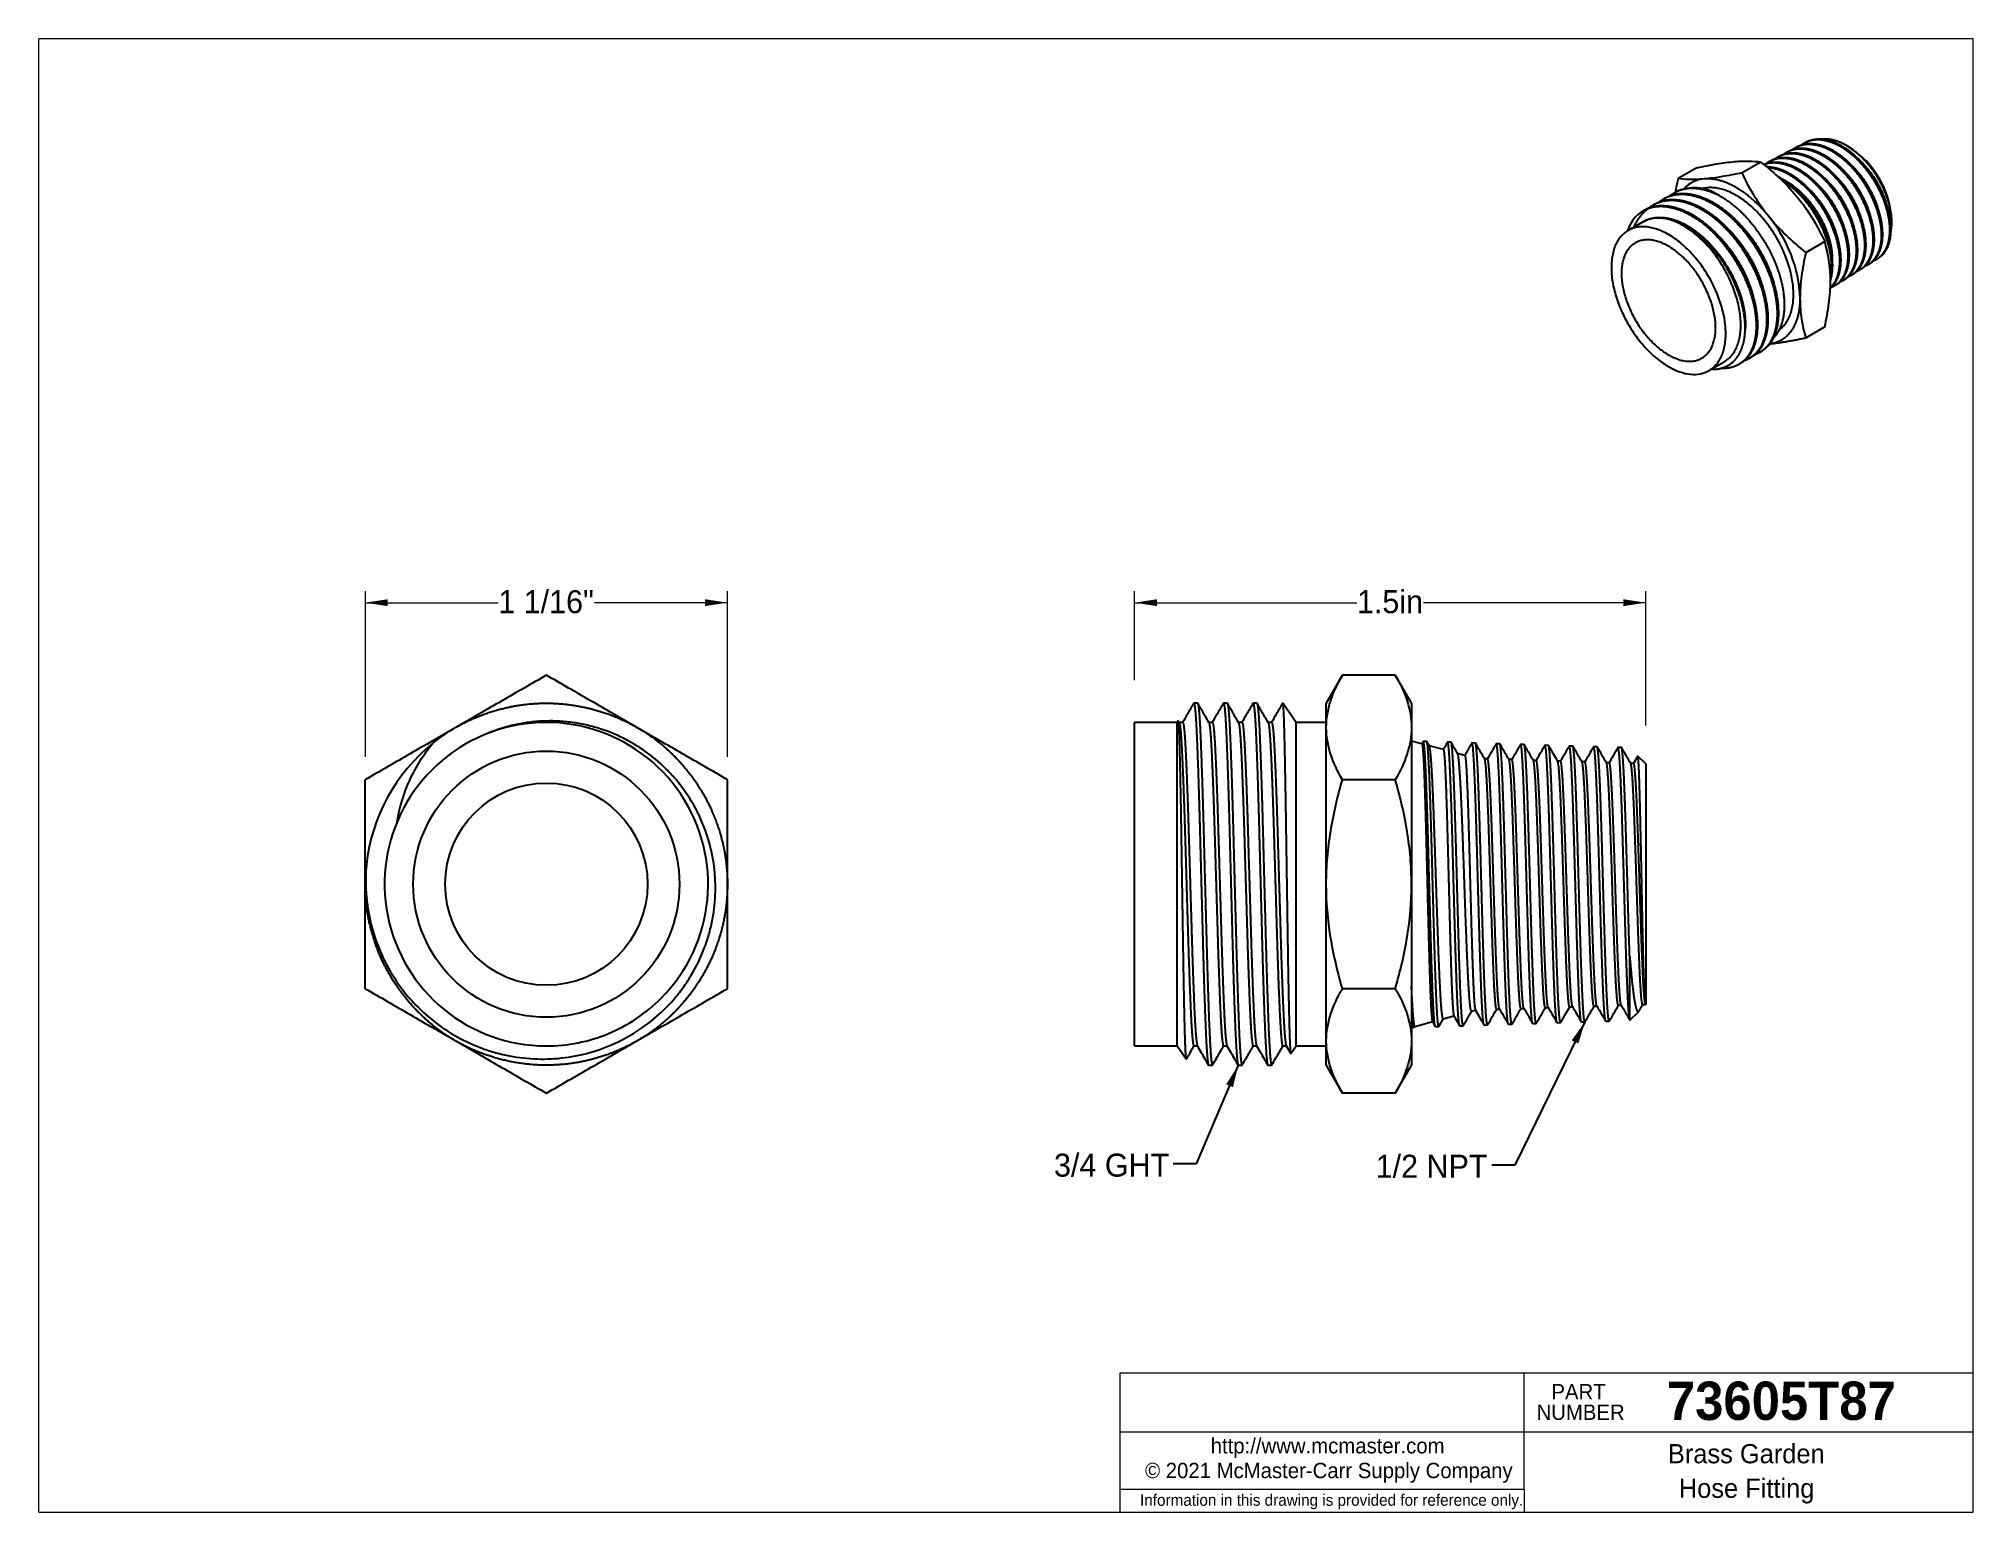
# Model space of a CAD drawing. Header units: inches. Extents: x 0.14 to 5.81, y 0.14 to 4.46.
import ezdxf

# ---------------------------------------------------------------- set-up
doc = ezdxf.new("R2010")
doc.units = ezdxf.units.IN
doc.header["$LTSCALE"] = 0.54067
doc.header["$MEASUREMENT"] = 0
doc.linetypes.add('SLD-Solid', pattern=[0])
doc.styles.add('SLDTEXTSTYLE0', font='ARIAL.TTF', dxfattribs={"width": 0.948})
doc.styles.add('SLDTEXTSTYLE1', font='ARIALBD.TTF', dxfattribs={"width": 0.948})
doc.styles.get("Standard").update_dxf_attribs({"font": 'ARIAL.TTF'})
doc.dimstyles.new('SLDDIMSTYLE0', dxfattribs={"dimtxt": 0.065604, "dimasz": 0.065604, "dimexe": 0, "dimexo": 0.0625, "dimgap": 0.016401, "dimtad": 0, "dimtih": 1, "dimtoh": 1, "dimdec": 6, "dimrnd": 1e-09, "dimzin": 12, "dimdsep": 46, "dimtxsty": 'SLDTEXTSTYLE0', "dimsah": 1, "dimcen": 0.09, "dimadec": 0, "dimazin": 3, "dimtfac": 1, "dimtdec": 4, "dimtofl": 0, "dimtmove": 0, "dimatfit": 3, "dimfxl": 0, "dimfrac": 2, "dimtolj": 1, "dimtzin": 12, "dimarcsym": 0})
doc.dimstyles.new('SLDDIMSTYLE1', dxfattribs={"dimtxt": 0.065604, "dimasz": 0.065604, "dimexe": 0, "dimexo": 0.0625, "dimgap": 0.016401, "dimtad": 0, "dimtih": 1, "dimtoh": 1, "dimdec": 4, "dimrnd": 1e-09, "dimzin": 12, "dimdsep": 46, "dimtxsty": 'SLDTEXTSTYLE0', "dimsah": 1, "dimcen": 0.09, "dimadec": 0, "dimazin": 3, "dimtfac": 1, "dimtdec": 4, "dimtofl": 0, "dimtmove": 0, "dimatfit": 3, "dimfxl": 0, "dimfrac": 2, "dimtolj": 1, "dimtzin": 12, "dimarcsym": 0})
doc.dimstyles.new('SLDDIMSTYLE2', dxfattribs={"dimtxt": 0.18, "dimasz": 0.065604, "dimexe": 0, "dimexo": 0.0625, "dimgap": 0, "dimtad": 0, "dimtih": 1, "dimtoh": 1, "dimdec": 0, "dimrnd": 1e-09, "dimzin": 0, "dimdsep": 46, "dimtxsty": 'Standard', "dimsah": 1, "dimcen": 0.09, "dimadec": 0, "dimazin": 0, "dimtfac": 0.065604, "dimtdec": 0, "dimtofl": 0, "dimtmove": 0, "dimatfit": 3, "dimfxl": 0, "dimfrac": 2, "dimtolj": 1, "dimtzin": 0, "dimarcsym": 0})

msp = doc.modelspace()

# ---------------------------------------------------------------- texts
at = {"color": 7, "linetype": 'Continuous', "lineweight": 0}
for s, insert, char_height, attachment_point, style in [('3/4 GHT', (3.1145222, 1.1879526), 0.06758375, 1, 'SLDTEXTSTYLE0'), ('1/2 NPT', (4.0583982, 1.1847407), 0.06758375, 1, 'SLDTEXTSTYLE0'), ('73605T87', (5.2489003, 0.5189232), 0.11263958, 2, 'SLDTEXTSTYLE1'), ('Brass Garden', (5.1460515, 0.3354257), 0.056319792, 2, 'SLDTEXTSTYLE0'), ('© 2021 McMaster-Carr Supply Company', (3.921172, 0.280476), 0.045055833, 2, 'SLDTEXTSTYLE0'), ('Hose Fitting', (5.1469967, 0.2340501), 0.056319792, 2, 'SLDTEXTSTYLE0')]:
    msp.add_mtext(s, dxfattribs=dict(at, insert=insert, char_height=char_height, attachment_point=attachment_point, style=style))

# ---------------------------------------------------------------- blocks, each defined once
blk = doc.blocks.new('Internet')
at = {"color": 7, "linetype": 'SLD-Solid', "lineweight": 18, "insert": (0.0229, 0.0548), "char_height": 0.045056, "attachment_point": 2, "style": 'SLDTEXTSTYLE0'}
blk.add_mtext('http://www.mcmaster.com', dxfattribs=at)
blk = doc.blocks.new('Shortened Dimensions Statement')
at = {"color": 7, "linetype": 'SLD-Solid', "lineweight": 18, "insert": (0.028, 0.0177), "char_height": 0.033792, "attachment_point": 2, "style": 'SLDTEXTSTYLE0'}
blk.add_mtext('Information in this drawing is provided for reference only.', dxfattribs=at)
blk = doc.blocks.new('Part Number Tag')
at = {"color": 7, "linetype": 'SLD-Solid', "lineweight": 18, "char_height": 0.04506, "attachment_point": 2, "style": 'SLDTEXTSTYLE0'}
for s, insert in [('PART', (0.0007, 0.0602)), ('NUMBER', (0.0067, 0.0002))]:
    blk.add_mtext(s, dxfattribs=dict(at, insert=insert))
blk = doc.blocks.new('_D')
at = {"color": 7, "linetype": 'SLD-Solid', "lineweight": 18}
for p, q in [((1.0937, 2.3531), (1.0937, 2.8389)), ((2.1562, 2.3531), (2.1562, 2.8389)), ((1.0937, 2.8051), (1.4837, 2.8051)), ((2.1562, 2.8051), (1.766, 2.8051))]:
    blk.add_line(p, q, dxfattribs=at)
for points in [[(1.0937, 2.8051), (1.1593, 2.795), (1.1593, 2.8152)], [(2.1562, 2.8051), (2.0906, 2.8152), (2.0906, 2.795)]]:
    blk.add_solid(points, dxfattribs=at)
at = {"color": 7, "linetype": 'SLD-Solid', "lineweight": 18, "insert": (1.4837, 2.8419), "char_height": 0.06758, "attachment_point": 1, "style": 'SLDTEXTSTYLE0'}
blk.add_mtext('1 1/16"', dxfattribs=at)
blk = doc.blocks.new('_D_1')
at = {"color": 7, "linetype": 'SLD-Solid', "lineweight": 18}
for p, q in [((3.351, 2.5777), (3.351, 2.8389)), ((4.851, 2.445), (4.851, 2.8389)), ((3.351, 2.8051), (4.0034, 2.8051)), ((4.851, 2.8051), (4.1986, 2.8051))]:
    blk.add_line(p, q, dxfattribs=at)
for points in [[(3.351, 2.8051), (3.4166, 2.795), (3.4166, 2.8152)], [(4.851, 2.8051), (4.7854, 2.8152), (4.7854, 2.795)]]:
    blk.add_solid(points, dxfattribs=at)
at = {"color": 7, "linetype": 'SLD-Solid', "lineweight": 18, "insert": (4.0034, 2.8419), "char_height": 0.06758, "attachment_point": 1, "style": 'SLDTEXTSTYLE0'}
blk.add_mtext('1.5in', dxfattribs=at)

# ---------------------------------------------------------------- dimensions: what is measured, and where the dimension line sits
at = {"color": 7, "linetype": 'SLD-Solid', "lineweight": 18}
for base, p1, p2, dimstyle, picture, middle in [((2.1561549, 2.805114), (1.0936549, 2.2855445), (2.1561549, 2.2855445), 'SLDDIMSTYLE0', '_D', (1.6248482, 2.805114)), ((4.8510418, 2.805114), (3.3510418, 2.5100772), (4.8510418, 2.3774218), 'SLDDIMSTYLE1', '_D_1', (4.1010032, 2.805114))]:
    dim = msp.add_linear_dim(base=base, p1=p1, p2=p2, dimstyle=dimstyle, dxfattribs=at)
    dim.commit()
    dim.dimension.update_dxf_attribs({"geometry": picture, "text_midpoint": middle, "dimtype": 160})

# ---------------------------------------------------------------- linework, layer by layer
at = {"color": 7, "linetype": 'SLD-Solid', "lineweight": 18}
for p, q in [((0.1351675, 0.1351675), (0.1351675, 4.4605275)), ((5.8122025, 4.4605275), (0.1351675, 4.4605275)), ((5.8122025, 0.1351675), (5.8122025, 4.4605275)), ((5.8122025, 0.5435094), (3.3074805, 0.5435094)), ((3.3074805, 0.5435094), (3.3074805, 0.1351675)), ((4.4943194, 0.3717106), (4.4943194, 0.5435094)), ((3.3074805, 0.3717106), (5.8122025, 0.3717106)), ((4.4943194, 0.2027512), (4.4943194, 0.3717106)), ((3.3074805, 0.2027512), (4.4943194, 0.2027512)), ((4.4943194, 0.2027512), (4.4943194, 0.1351675)), ((0.1351675, 0.1351675), (5.8122025, 0.1351675))]:
    msp.add_line(p, q, dxfattribs=at)
at = {"color": 7, "linetype": 'SLD-Solid', "lineweight": 25}
for p, q in [((5.3218372, 4.1566094), (5.3182164, 4.1546994)), ((5.4482128, 4.1420718), (5.4400013, 4.1468138)), ((5.1883463, 4.0984879), (5.1335092, 4.0668311)), ((5.2186461, 4.1021731), (5.2150248, 4.1002628)), ((5.2444445, 4.1157825), (5.2408235, 4.1138724)), ((5.2702425, 4.1293917), (5.2666207, 4.1274811)), ((5.2960391, 4.1430002), (5.2924176, 4.1410897)), ((5.0005194, 4.0816933), (4.9456823, 4.0500365)), ((4.8772967, 3.9751851), (4.8734537, 3.9729666)), ((4.9080408, 3.9929333), (4.9041978, 3.9907147)), ((4.9386129, 4.0105821), (4.9349419, 4.0084629)), ((4.8433732, 3.9229817), (4.7991786, 3.8974688)), ((4.8465527, 3.9574369), (4.8432365, 3.9555226)), ((4.8452997, 3.9241055), (4.8433682, 3.9229904)), ((5.5729274, 3.921265), (5.5729274, 3.9260365)), ((5.3761733, 3.8648329), (5.3213362, 3.8331761)), ((5.5310225, 3.8148052), (5.5336687, 3.8164705)), ((5.4322798, 3.7526677), (5.4357448, 3.7548482)), ((5.4569643, 3.7682013), (5.4604307, 3.7703827)), ((5.4816514, 3.7837366), (5.4851158, 3.7859167)), ((5.5063376, 3.7992713), (5.5098034, 3.8014523)), ((5.4075931, 3.7371327), (5.4110582, 3.7393132)), ((5.3761733, 3.6143834), (5.3213362, 3.5827266)), ((5.1544317, 3.521748), (5.1582746, 3.5239665)), ((5.1851757, 3.5394961), (5.1890187, 3.5417146)), ((5.0365365, 3.4863083), (5.0807311, 3.5118212)), ((5.1236876, 3.5039998), (5.1275306, 3.5062183)), ((3.9609911, 2.5922619), (3.9135418, 2.5100772)), ((4.1160925, 2.5922619), (3.9609911, 2.5922619)), ((4.1635418, 2.5100772), (4.1160925, 2.5922619)), ((1.6068072, 2.5097689), (1.6078599, 2.5097703)), ((3.5358243, 2.5100772), (3.5249549, 2.5100772)), ((3.6227808, 2.5100772), (3.6119114, 2.5100772)), ((3.7097373, 2.5100772), (3.6988679, 2.5100772)), ((3.7852286, 2.5095421), (3.785366, 2.5097689)), ((3.8249278, 2.4535772), (3.7856309, 2.5096989)), ((3.9135418, 2.4389032), (3.9135418, 2.5100772)), ((4.1635418, 2.5100772), (4.1635418, 2.4389032)), ((3.4760418, 2.4535772), (3.3510418, 2.4535772)), ((3.3510418, 1.6437834), (3.3510418, 2.4535772)), ((3.4790114, 2.4578182), (3.4760418, 2.4535772)), ((3.4760418, 1.5040772), (3.4760418, 2.4535772)), ((3.4821439, 2.4530159), (3.4794096, 2.4577464)), ((3.4923464, 2.4535973), (3.4818079, 2.4535973)), ((3.5793023, 2.4535973), (3.5687644, 2.4535973)), ((3.6662592, 2.4535973), (3.6557209, 2.4535973)), ((3.753216, 2.4535973), (3.7426774, 2.4535973)), ((3.9135418, 2.4535772), (3.8249278, 2.4535772)), ((3.8249278, 1.5040772), (3.8249278, 2.4535772)), ((1.292119, 2.3929288), (1.2922849, 2.3930585)), ((3.9135418, 1.9788272), (3.9135418, 2.4389032)), ((4.1635418, 2.4389032), (4.1635418, 1.9788272)), ((4.1940611, 2.3906496), (4.1635522, 2.3988244)), ((4.1976017, 2.3972726), (4.1938118, 2.3907164)), ((4.2081818, 2.3974373), (4.1981567, 2.3977495)), ((4.2160575, 2.3842595), (4.2087224, 2.3969499)), ((4.257032, 2.3737766), (4.2157182, 2.3848466)), ((4.2796134, 2.3952133), (4.2695856, 2.3955255)), ((4.3510387, 2.3929895), (4.3410106, 2.3933017)), ((4.4224682, 2.3907655), (4.4124418, 2.3910777)), ((4.4938995, 2.3885415), (4.4838706, 2.3888537)), ((4.5653246, 2.3863177), (4.5552966, 2.3866299)), ((4.6367526, 2.3840937), (4.6267278, 2.3844059)), ((4.3200051, 2.356903), (4.2987185, 2.3626067)), ((4.3867433, 2.3465897), (4.3781197, 2.3465897)), ((4.4581753, 2.3443657), (4.4495531, 2.3443657)), ((4.529603, 2.3421475), (4.5209799, 2.3421475)), ((4.6010293, 2.339918), (4.5924108, 2.339918)), ((4.6724605, 2.337694), (4.6638443, 2.337694)), ((4.708185, 2.3818697), (4.6981564, 2.3821819)), ((4.7438875, 2.3354757), (4.7352711, 2.3354757)), ((4.7796107, 2.3796458), (4.7695822, 2.3799581)), ((4.8153149, 2.3332463), (4.8067022, 2.3332463)), ((4.8274034, 2.3546995), (4.8149986, 2.3332463)), ((4.8510418, 2.3316272), (4.827808, 2.354861)), ((4.8510418, 2.3316272), (4.8510418, 1.6260272)), ((4.1160925, 2.2855445), (3.9609911, 2.2855445)), ((3.9135418, 1.5187512), (3.9135418, 1.9788272)), ((4.1635418, 1.9788272), (4.1635418, 1.5187512)), ((4.8037755, 1.7680055), (4.8037755, 1.5823398)), ((4.1160925, 1.6721099), (3.9609911, 1.6721099)), ((4.2568988, 1.5838421), (4.288252, 1.5922432)), ((4.3398798, 1.6060768), (4.3512138, 1.6091138)), ((4.4135307, 1.612171), (4.422156, 1.612171)), ((4.484958, 1.6144005), (4.493579, 1.6144005)), ((4.5563896, 1.6166246), (4.5650086, 1.6166246)), ((4.6278161, 1.6188429), (4.6364359, 1.6188429)), ((4.699243, 1.6210722), (4.7078588, 1.6210722)), ((4.770675, 1.6232963), (4.7792883, 1.6232963)), ((4.8047678, 1.5797532), (4.8306246, 1.60561)), ((4.8421026, 1.6255147), (4.8505293, 1.6255147)), ((4.8505441, 1.6255295), (4.8510418, 1.6260272)), ((4.1635421, 1.5588272), (4.1724712, 1.5591052)), ((4.1730092, 1.5595952), (4.1742189, 1.5616881)), ((4.1739197, 1.5616079), (4.225292, 1.5753731)), ((4.2250327, 1.5758216), (4.2333199, 1.5614854)), ((4.2338671, 1.5610168), (4.2438961, 1.561329)), ((4.3053001, 1.5632409), (4.3153248, 1.563553)), ((4.3767276, 1.5654648), (4.3867563, 1.565777)), ((4.4481534, 1.5676886), (4.4581816, 1.5680008)), ((4.5195857, 1.5699127), (4.5296106, 1.5702248)), ((4.5910135, 1.5721366), (4.6010422, 1.5724488)), ((4.6624383, 1.5743604), (4.6724682, 1.5746727)), ((4.7338704, 1.5765844), (4.7438956, 1.5768966)), ((3.3510418, 1.5040772), (3.4760418, 1.5040772)), ((3.4760418, 1.5040772), (3.5028469, 1.4657955)), ((3.5249547, 1.5040571), (3.5354931, 1.5040571)), ((3.6119111, 1.5040571), (3.6224496, 1.5040571)), ((3.6988682, 1.5040571), (3.7094062, 1.5040571)), ((3.7858245, 1.5040571), (3.7963627, 1.5040571)), ((3.8094603, 1.4819874), (3.8249278, 1.5040772)), ((3.8249278, 1.5040772), (3.9135418, 1.5040772)), ((3.9135418, 1.4475772), (3.9135418, 1.5187512)), ((4.1635418, 1.5187512), (4.1635418, 1.4475772)), ((3.5684331, 1.4475772), (3.5793028, 1.4475772)), ((3.6553896, 1.4475772), (3.6662593, 1.4475772)), ((3.7423461, 1.4475772), (3.7532158, 1.4475772)), ((3.9135418, 1.4475772), (3.9609911, 1.3653925)), ((4.1160925, 1.3653925), (4.1635418, 1.4475772)), ((4.1160925, 1.3653925), (3.9609911, 1.3653925))]:
    msp.add_line(p, q, dxfattribs=at)
at = {"color": 7, "linetype": 'SLD-Solid', "lineweight": 25, "flags": 128}
for points in [[(5.2106467, 3.940319), (5.2083037, 3.9432079), (5.2059418, 3.9460687), (5.2035616, 3.9489009), (5.2011635, 3.9517038), (5.1987481, 3.9544768), (5.1963158, 3.9572194), (5.193867, 3.9599311), (5.1914025, 3.9626112), (5.1889225, 3.9652593), (5.1864277, 3.9678747), (5.1839186, 3.9704569), (5.1813956, 3.9730054), (5.1788593, 3.9755198), (5.1763103, 3.9779993), (5.173749, 3.9804437), (5.1711759, 3.9828523), (5.1685917, 3.9852246), (5.1659967, 3.9875602), (5.1633917, 3.9898585), (5.160777, 3.9921192), (5.1581533, 3.9943417), (5.155521, 3.9965257), (5.1528808, 3.9986705), (5.1502331, 4.0007758), (5.1475786, 4.0028413), (5.1449177, 4.0048663), (5.1422509, 4.0068506), (5.139579, 4.0087936), (5.1369023, 4.0106951), (5.1342215, 4.0125546), (5.1315371, 4.0143718), (5.1288496, 4.0161462), (5.1261597, 4.0178775), (5.1234678, 4.0195654), (5.1207745, 4.0212094), (5.1180804, 4.0228093), (5.115386, 4.0243648), (5.1126919, 4.0258754), (5.1099986, 4.0273409), (5.1073067, 4.0287611), (5.1046168, 4.0301355), (5.1019293, 4.031464), (5.0992449, 4.0327462), (5.0965641, 4.0339819), (5.0938874, 4.0351708), (5.0912155, 4.0363127), (5.0885488, 4.0374074), (5.0858878, 4.0384546), (5.0832333, 4.039454), (5.0805856, 4.0404056), (5.0779454, 4.0413091), (5.0753131, 4.0421644), (5.0726894, 4.0429711), (5.0700747, 4.0437293), (5.0674697, 4.0444386), (5.0648747, 4.0450991), (5.0622905, 4.0457105), (5.0597174, 4.0462727), (5.0571561, 4.0467856), (5.0546071, 4.0472491), (5.0520708, 4.0476631), (5.0495478, 4.0480275), (5.0470387, 4.0483422), (5.0445439, 4.0486073), (5.0420639, 4.0488225), (5.0395994, 4.0489879), (5.0371507, 4.0491035), (5.0347183, 4.0491692), (5.0323029, 4.049185), (5.0299048, 4.0491508), (5.0275246, 4.0490668), (5.0251627, 4.0489329), (5.0228197, 4.0487492)], [(5.2419803, 3.6053534), (5.2443681, 3.6071336), (5.247178, 3.6094128), (5.2498984, 3.6118272), (5.2525275, 3.6143752), (5.2550636, 3.617055), (5.2575049, 3.6198648), (5.2598497, 3.6228026), (5.2620965, 3.6258665), (5.2642436, 3.6290542), (5.2662896, 3.6323638), (5.2682331, 3.6357928), (5.2700727, 3.6393389), (5.2718073, 3.6429997), (5.2734356, 3.6467728), (5.2749565, 3.6506554), (5.276369, 3.654645), (5.2776721, 3.6587387), (5.2788648, 3.6629339), (5.2799465, 3.6672276), (5.2809163, 3.6716169), (5.2817735, 3.6760988), (5.2825177, 3.6806702), (5.2831482, 3.6853279), (5.2836647, 3.6900689), (5.2840668, 3.6948897), (5.2843542, 3.6997872), (5.2845267, 3.704758), (5.2845842, 3.7097986), (5.2845267, 3.7149057), (5.2843542, 3.7200756), (5.2840668, 3.7253049), (5.2836647, 3.73059), (5.2831482, 3.7359273), (5.2825177, 3.741313), (5.2817735, 3.7467436), (5.2809163, 3.7522152), (5.2799465, 3.7577242), (5.2788648, 3.7632668), (5.2776721, 3.7688391), (5.276369, 3.7744374), (5.2749565, 3.7800577), (5.2734356, 3.7856964), (5.2718073, 3.7913494), (5.2700727, 3.7970129), (5.2682331, 3.8026831), (5.2662896, 3.8083561), (5.2642436, 3.8140279), (5.2620965, 3.8196946), (5.2598497, 3.8253525), (5.2575049, 3.8309976), (5.2550636, 3.836626), (5.2525275, 3.8422339), (5.2498984, 3.8478175), (5.247178, 3.8533728), (5.2443681, 3.8588962), (5.2414708, 3.8643838), (5.238488, 3.8698319), (5.2354218, 3.8752367), (5.2322742, 3.8805945), (5.2290475, 3.8859017), (5.2257437, 3.8911546), (5.2223653, 3.8963496), (5.2189144, 3.9014832), (5.2153936, 3.9065518), (5.2118051, 3.911552), (5.2081514, 3.9164803), (5.2044351, 3.9213334), (5.2006587, 3.9261079), (5.1968248, 3.9308006), (5.192936, 3.9354082), (5.1889949, 3.9399276), (5.1850044, 3.9443557), (5.180967, 3.9486894), (5.1768856, 3.9529259), (5.172763, 3.9570621), (5.168602, 3.9610953), (5.1644055, 3.9650226), (5.1601762, 3.9688415), (5.1559172, 3.9725492), (5.1516314, 3.9761432), (5.1473216, 3.9796211), (5.1429909, 3.9829805), (5.1386422, 3.9862191), (5.1342784, 3.9893347), (5.1299026, 3.9923251), (5.1255178, 3.9951882), (5.121127, 3.9979222), (5.1167332, 4.0005251), (5.1123394, 4.0029952), (5.1079486, 4.0053308), (5.1035638, 4.0075302), (5.099188, 4.0095919), (5.0948243, 4.0115147), (5.0904755, 4.013297), (5.0861448, 4.0149378), (5.081835, 4.0164358), (5.0775492, 4.0177901), (5.0732902, 4.0189997), (5.0690609, 4.0200638), (5.0648644, 4.0209817), (5.0607034, 4.0217528), (5.0565808, 4.0223764), (5.0524994, 4.0228522), (5.048462, 4.0231799), (5.0444715, 4.0233592), (5.0405304, 4.02339), (5.0366416, 4.0232724), (5.0328077, 4.0230062), (5.0290313, 4.0225919), (5.025315, 4.0220296), (5.0216613, 4.0213196), (5.0180728, 4.0204626), (5.0157561, 4.019821)], [(5.0807311, 3.5118212), (5.0835199, 3.5135087), (5.086511, 3.5154999), (5.0894168, 3.5176296), (5.0922352, 3.5198962), (5.0949644, 3.5222981), (5.0976025, 3.5248338), (5.1001477, 3.5275016), (5.1025983, 3.5302995), (5.1049525, 3.5332256), (5.1072087, 3.536278), (5.1093654, 3.5394546), (5.1114212, 3.5427531), (5.1133745, 3.5461714), (5.1152241, 3.549707), (5.1169688, 3.5533576), (5.1186072, 3.5571206), (5.1201383, 3.5609935), (5.1215611, 3.5649736), (5.1228745, 3.5690583), (5.1240777, 3.5732445), (5.1251698, 3.5775297), (5.1261501, 3.5819107), (5.1270179, 3.5863845), (5.1277726, 3.5909482), (5.1284137, 3.5955986), (5.1289408, 3.6003324), (5.1293535, 3.6051465), (5.1296515, 3.6100376), (5.1298346, 3.6150022), (5.1299027, 3.6200371), (5.1298557, 3.6251387), (5.1296938, 3.6303035), (5.1294169, 3.635528), (5.1290252, 3.6408087), (5.1285192, 3.6461419), (5.127899, 3.6515239), (5.1271651, 3.656951), (5.126318, 3.6624196), (5.1253584, 3.6679259), (5.1242867, 3.6734661), (5.1231039, 3.6790365), (5.1218107, 3.6846331), (5.120408, 3.6902522), (5.1188967, 3.6958899), (5.1172779, 3.7015423), (5.1155527, 3.7072056), (5.1137223, 3.712876), (5.1117879, 3.7185494), (5.1097509, 3.724222), (5.1076126, 3.7298899), (5.1053745, 3.7355493), (5.1030382, 3.7411963), (5.1006053, 3.7468269), (5.0980773, 3.7524374), (5.0954562, 3.7580238), (5.0927436, 3.7635824), (5.0899414, 3.7691093), (5.0870515, 3.7746008), (5.0840759, 3.7800531), (5.0810167, 3.7854625), (5.077876, 3.7908252), (5.0746559, 3.7961375), (5.0713585, 3.8013959), (5.0679863, 3.8065967), (5.0645414, 3.8117364), (5.0610263, 3.8168114), (5.0574433, 3.8218182), (5.0537949, 3.8267535), (5.0500837, 3.8316138), (5.0463121, 3.8363959), (5.0424827, 3.8410963), (5.0385982, 3.845712), (5.0346613, 3.8502397), (5.0306745, 3.8546764), (5.0266408, 3.8590189), (5.0225627, 3.8632644), (5.0184432, 3.8674099), (5.014285, 3.8714525), (5.010091, 3.8753896), (5.0058641, 3.8792184), (5.0016071, 3.8829362), (4.9973231, 3.8865406), (4.9930148, 3.890029), (4.9886854, 3.8933991), (4.9843377, 3.8966486), (4.9799747, 3.8997751), (4.9755994, 3.9027767), (4.9712148, 3.9056512), (4.9668239, 3.9083966), (4.9624298, 3.9110112), (4.9580354, 3.913493), (4.9536438, 3.9158404), (4.9492579, 3.9180517), (4.9448808, 3.9201255), (4.9405155, 3.9220604), (4.936165, 3.9238549), (4.9318321, 3.925508), (4.92752, 3.9270184), (4.9232316, 3.9283851), (4.9189698, 3.9296072), (4.9147375, 3.9306838), (4.9105377, 3.9316142), (4.9063731, 3.9323977), (4.9022467, 3.9330339), (4.8981614, 3.9335223)], [(5.0367774, 3.4864478), (5.0398508, 3.4883315), (5.0428399, 3.4903559), (5.0457426, 3.4925197), (5.0485569, 3.4948213), (5.0512808, 3.4972591), (5.0539124, 3.4998316), (5.05645, 3.5025368), (5.0588917, 3.505373), (5.061236, 3.5083381), (5.0634811, 3.5114301), (5.0656255, 3.5146469), (5.0676677, 3.5179863), (5.0696063, 3.5214459), (5.0714401, 3.5250233), (5.0731676, 3.5287162), (5.0747877, 3.5325218), (5.0762994, 3.5364377), (5.0777015, 3.540461), (5.078993, 3.544589), (5.0801732, 3.5488189), (5.0812411, 3.5531477), (5.082196, 3.5575724), (5.0830374, 3.56209), (5.0837645, 3.5666973), (5.0843769, 3.5713912), (5.0848741, 3.5761685), (5.0852559, 3.5810257), (5.085522, 3.5859596), (5.0856721, 3.5909667), (5.0857061, 3.5960436), (5.0856242, 3.6011868), (5.0854262, 3.6063927), (5.0851123, 3.6116577), (5.0846828, 3.6169782), (5.084138, 3.6223505), (5.0834782, 3.6277708), (5.0827039, 3.6332355), (5.0818156, 3.6387408), (5.0808139, 3.6442828), (5.0796995, 3.6498577), (5.0784733, 3.6554617), (5.077136, 3.6610908), (5.0756886, 3.6667413), (5.074132, 3.6724091), (5.0724674, 3.6780904), (5.0706959, 3.6837813), (5.0688187, 3.6894778), (5.0668371, 3.6951759), (5.0647525, 3.7008717), (5.0625664, 3.7065614), (5.0602802, 3.7122409), (5.0578955, 3.7179063), (5.055414, 3.7235537), (5.0528373, 3.7291793), (5.0501674, 3.734779), (5.0474059, 3.7403491), (5.0445549, 3.7458857), (5.0416163, 3.751385), (5.0385921, 3.7568431), (5.0354845, 3.7622563), (5.0322955, 3.7676209), (5.0290274, 3.772933), (5.0256824, 3.7781892), (5.0222628, 3.7833857), (5.0187711, 3.7885189), (5.0152096, 3.7935853), (5.0115808, 3.7985814), (5.0078872, 3.8035037), (5.0041313, 3.8083488), (5.0003158, 3.8131134), (4.9964432, 3.8177942), (4.9925164, 3.822388), (4.9885379, 3.8268915), (4.9845105, 3.8313017), (4.9804371, 3.8356154), (4.9763203, 3.8398298), (4.9721632, 3.8439419), (4.9679685, 3.8479489), (4.9637392, 3.851848), (4.9594781, 3.8556364), (4.9551883, 3.8593117), (4.9508726, 3.8628711), (4.9465341, 3.8663124), (4.9421758, 3.869633), (4.9378007, 3.8728308), (4.9334118, 3.8759034), (4.9290121, 3.8788488), (4.9246047, 3.881665), (4.9201927, 3.8843499), (4.915779, 3.8869017), (4.9113668, 3.8893188), (4.9069591, 3.8915993), (4.9025589, 3.8937417), (4.8981692, 3.8957445), (4.8937932, 3.8976064), (4.8894339, 3.899326), (4.8850941, 3.9009023), (4.8807771, 3.902334), (4.8764856, 3.9036202), (4.8722228, 3.90476), (4.8679916, 3.9057526), (4.8637948, 3.9065973), (4.8596354, 3.9072936), (4.8555162, 3.9078409), (4.8514402, 3.908239), (4.8474101, 3.9084874), (4.8434286, 3.9085861), (4.8394987, 3.9085349), (4.8356229, 3.9083339), (4.831804, 3.9079833), (4.8280446, 3.9074833), (4.8243473, 3.9068342), (4.8207147, 3.9060365), (4.8171492, 3.9050907), (4.8136533, 3.9039975), (4.8102295, 3.9027576), (4.8068801, 3.9013719), (4.8036075, 3.8998414), (4.8004138, 3.8981671), (4.7973014, 3.8963502), (4.7942723, 3.8943919), (4.7913286, 3.8922936), (4.7884725, 3.8900567), (4.7857058, 3.8876828), (4.7830305, 3.8851735), (4.7804484, 3.8825306), (4.7779613, 3.8797559), (4.7755709, 3.8768512), (4.773279, 3.8738187), (4.771087, 3.8706604), (4.7689964, 3.8673785), (4.7670088, 3.8639752), (4.7651255, 3.860453), (4.7633478, 3.8568142), (4.761677, 3.8530613), (4.7601141, 3.849197), (4.7586603, 3.845224), (4.7573166, 3.8411449), (4.7560838, 3.8369626), (4.754963, 3.8326801), (4.7539547, 3.8283001), (4.7530598, 3.8238259), (4.7522789, 3.8192604), (4.7516124, 3.8146069), (4.7510608, 3.8098685), (4.7506246, 3.8050485), (4.7503041, 3.8001503), (4.7500993, 3.7951772), (4.7500106, 3.7901328), (4.7500379, 3.7850203), (4.7501813, 3.7798435), (4.7504406, 3.7746059), (4.7508157, 3.7693111), (4.7513062, 3.7639628), (4.7519119, 3.7585646), (4.7526324, 3.7531203), (4.7534671, 3.7476337), (4.7544155, 3.7421085), (4.7554768, 3.7365486), (4.7566505, 3.7309578), (4.7579356, 3.7253401), (4.7593313, 3.7196991), (4.7608366, 3.714039), (4.7624505, 3.7083635), (4.7641718, 3.7026767), (4.7659994, 3.6969824), (4.767932, 3.6912846), (4.7699682, 3.6855871), (4.7721067, 3.6798941), (4.774346, 3.6742093), (4.7766845, 3.6685368), (4.7791206, 3.6628804), (4.7816527, 3.6572441), (4.7842789, 3.6516317), (4.7869975, 3.6460471), (4.7898065, 3.6404943), (4.7927041, 3.634977), (4.7956883, 3.629499), (4.7987569, 3.6240642), (4.8019079, 3.6186762), (4.805139, 3.6133389), (4.8084481, 3.6080559), (4.8118328, 3.6028309), (4.8152908, 3.5976674), (4.8188198, 3.5925691), (4.8224172, 3.5875395), (4.8260806, 3.582582), (4.8298075, 3.5777001), (4.8335952, 3.5728972), (4.8374413, 3.5681765), (4.8413429, 3.5635413), (4.8452974, 3.558995), (4.8493021, 3.5545404), (4.8533542, 3.5501809), (4.8574509, 3.5459193), (4.8615894, 3.5417587), (4.8657667, 3.5377019), (4.8699801, 3.5337517), (4.8742266, 3.5299108), (4.8785033, 3.5261819), (4.8828071, 3.5225676), (4.8871352, 3.5190704), (4.8914846, 3.5156926), (4.8958522, 3.5124367), (4.900235, 3.5093049), (4.9046299, 3.5062993), (4.9090341, 3.503422), (4.9134443, 3.5006751), (4.9178576, 3.4980603)], [(4.9178576, 3.5324064), (4.9214728, 3.530374), (4.9250856, 3.5284523), (4.9286934, 3.5266426), (4.9322938, 3.5249462), (4.9358843, 3.5233642), (4.9394624, 3.5218977), (4.9430258, 3.5205477), (4.9465719, 3.5193151), (4.9500983, 3.5182008), (4.9536026, 3.5172055), (4.9570824, 3.5163299), (4.9605353, 3.5155747), (4.963959, 3.5149403), (4.9673511, 3.5144271), (4.9707093, 3.5140356), (4.9740312, 3.513766), (4.9773146, 3.5136185), (4.9805573, 3.5135931), (4.9837571, 3.5136899), (4.9869116, 3.5139089), (4.9900189, 3.5142498), (4.9930766, 3.5147125), (4.9960829, 3.5152966), (4.9990355, 3.5160018), (5.0019325, 3.5168275), (5.0047718, 3.5177731), (5.0075516, 3.5188381), (5.0102699, 3.5200217), (5.0129249, 3.5213231), (5.0155147, 3.5227414), (5.0180376, 3.5242756), (5.0204919, 3.5259246), (5.0228758, 3.5276874), (5.0251877, 3.5295628), (5.0274261, 3.5315494), (5.0295894, 3.5336459), (5.0316761, 3.5358508), (5.0336848, 3.5381627), (5.0356141, 3.54058), (5.0374627, 3.5431009), (5.0392293, 3.5457238), (5.0409128, 3.5484469), (5.0425119, 3.5512683), (5.0440256, 3.5541861), (5.0454528, 3.5571982), (5.0467926, 3.5603026), (5.048044, 3.5634973), (5.0492062, 3.5667799), (5.0502783, 3.5701483), (5.0512597, 3.5736001), (5.0521497, 3.5771329), (5.0529477, 3.5807445), (5.053653, 3.5844322), (5.0542653, 3.5881935), (5.0547841, 3.5920259), (5.0552091, 3.5959268), (5.0555399, 3.5998934), (5.0557764, 3.603923), (5.0559183, 3.608013), (5.0559657, 3.6121604), (5.0559183, 3.6163625), (5.0557764, 3.6206163), (5.0555399, 3.624919), (5.0552091, 3.6292676), (5.0547841, 3.6336591), (5.0542653, 3.6380905), (5.053653, 3.6425588), (5.0529477, 3.6470609), (5.0521497, 3.6515937), (5.0512597, 3.6561541), (5.0502783, 3.660739), (5.0492062, 3.6653453), (5.048044, 3.6699697), (5.0467926, 3.6746092), (5.0454528, 3.6792605), (5.0440256, 3.6839205), (5.0425119, 3.6885859), (5.0409128, 3.6932536), (5.0392293, 3.6979204), (5.0374627, 3.702583), (5.0356141, 3.7072383), (5.0336848, 3.7118831), (5.0316761, 3.7165142), (5.0295894, 3.7211284), (5.0274261, 3.7257225), (5.0251877, 3.7302935), (5.0228758, 3.7348381), (5.0204919, 3.7393533), (5.0180376, 3.743836), (5.0155147, 3.7482831), (5.0129249, 3.7526915), (5.0102699, 3.7570583), (5.0075516, 3.7613804), (5.0047718, 3.7656549), (5.0019325, 3.7698788), (4.9990355, 3.7740492), (4.9960829, 3.7781634), (4.9930766, 3.7822184), (4.9900189, 3.7862115), (4.9869116, 3.79014), (4.9837571, 3.7940011), (4.9805573, 3.7977923), (4.9773146, 3.8015109), (4.9740312, 3.8051543), (4.9707093, 3.8087201), (4.9673511, 3.8122059), (4.963959, 3.8156092), (4.9605353, 3.8189277), (4.9570824, 3.8221591), (4.9536026, 3.8253012), (4.9500983, 3.8283519), (4.9465719, 3.8313091), (4.9430258, 3.8341708), (4.9394624, 3.8369349), (4.9358843, 3.8395996), (4.9322938, 3.8421631), (4.9286934, 3.8446236), (4.9250856, 3.8469794), (4.9214728, 3.8492289), (4.9178576, 3.8513706), (4.9142423, 3.853403), (4.9106296, 3.8553247), (4.9070217, 3.8571344), (4.9034214, 3.8588308), (4.8998309, 3.8604128), (4.8962527, 3.8618793), (4.8926894, 3.8632294), (4.8891433, 3.8644619), (4.8856169, 3.8655763), (4.8821126, 3.8665715), (4.8786328, 3.8674471), (4.8751798, 3.8682023), (4.8717562, 3.8688367), (4.8683641, 3.8693499), (4.8650059, 3.8697414), (4.861684, 3.870011), (4.8584005, 3.8701585), (4.8551578, 3.8701839), (4.8519581, 3.8700871), (4.8488035, 3.8698681), (4.8456963, 3.8695272), (4.8426385, 3.8690645), (4.8396323, 3.8684804), (4.8366797, 3.8677752), (4.8337827, 3.8669495), (4.8309434, 3.8660039), (4.8281636, 3.8649389), (4.8254452, 3.8637553), (4.8227903, 3.8624539), (4.8202004, 3.8610357), (4.8176775, 3.8595015), (4.8152233, 3.8578524), (4.8128394, 3.8560896), (4.8105275, 3.8542142), (4.8082891, 3.8522276), (4.8061258, 3.8501311), (4.8040391, 3.8479262), (4.8020304, 3.8456143), (4.8001011, 3.843197), (4.7982525, 3.8406761), (4.7964858, 3.8380532), (4.7948024, 3.8353301), (4.7932033, 3.8325087), (4.7916896, 3.829591), (4.7902624, 3.8265788), (4.7889226, 3.8234744), (4.7876712, 3.8202797), (4.786509, 3.8169971), (4.7854368, 3.8136287), (4.7844554, 3.8101769), (4.7835655, 3.8066441), (4.7827675, 3.8030325), (4.7820621, 3.7993448), (4.7814499, 3.7955835), (4.780931, 3.7917511), (4.7805061, 3.7878503), (4.7801753, 3.7838836), (4.7799388, 3.779854), (4.7797968, 3.775764), (4.7797495, 3.7716166), (4.7797968, 3.7674145), (4.7799388, 3.7631607), (4.7801753, 3.758858), (4.7805061, 3.7545094), (4.780931, 3.7501179), (4.7814499, 3.7456865), (4.7820621, 3.7412182), (4.7827675, 3.7367162), (4.7835655, 3.7321833), (4.7844554, 3.7276229), (4.7854368, 3.723038), (4.786509, 3.7184317), (4.7876712, 3.7138073), (4.7889226, 3.7091678), (4.7902624, 3.7045165), (4.7916896, 3.6998565), (4.7932033, 3.6951911), (4.7948024, 3.6905234), (4.7964858, 3.6858566), (4.7982525, 3.681194), (4.8001011, 3.6765387), (4.8020304, 3.6718939), (4.8040391, 3.6672629), (4.8061258, 3.6626487), (4.8082891, 3.6580545), (4.8105275, 3.6534835), (4.8128394, 3.6489389), (4.8152233, 3.6444237), (4.8176775, 3.639941), (4.8202004, 3.6354939), (4.8227903, 3.6310855), (4.8254452, 3.6267187), (4.8281636, 3.6223966), (4.8309434, 3.6181221), (4.8337827, 3.6138982), (4.8366797, 3.6097278), (4.8396323, 3.6056136), (4.8426385, 3.6015586), (4.8456963, 3.5975655), (4.8488035, 3.593637), (4.8519581, 3.5897759), (4.8551578, 3.5859847), (4.8584005, 3.5822661), (4.861684, 3.5786227), (4.8650059, 3.5750569), (4.8683641, 3.5715711), (4.8717562, 3.5681678), (4.8751798, 3.5648493), (4.8786328, 3.5616179), (4.8821126, 3.5584758), (4.8856169, 3.5554251), (4.8891433, 3.5524679), (4.8926894, 3.5496062), (4.8962527, 3.5468421), (4.8998309, 3.5441774), (4.9034214, 3.5416139), (4.9070217, 3.5391534), (4.9106296, 3.5367976), (4.9142423, 3.5345481), (4.9178576, 3.5324064)], [(5.2150391, 3.5651302), (5.2152743, 3.5651615), (5.2175579, 3.5654946), (5.2198207, 3.5658772), (5.2220624, 3.5663094), (5.2242823, 3.5667911), (5.2264802, 3.5673221), (5.2286554, 3.5679024), (5.2308076, 3.5685318), (5.2329364, 3.5692102), (5.2350412, 3.5699376), (5.2371217, 3.5707136), (5.2391774, 3.5715382), (5.2412079, 3.5724112), (5.2432128, 3.5733324), (5.2451917, 3.5743016), (5.2471442, 3.5753186), (5.2490698, 3.5763833), (5.2509681, 3.5774953), (5.2528389, 3.5786545), (5.2546816, 3.5798606), (5.256496, 3.5811135), (5.2582816, 3.5824127), (5.2600381, 3.5837581), (5.261765, 3.5851494), (5.2634622, 3.5865862), (5.2651291, 3.5880684), (5.2667655, 3.5895955), (5.268371, 3.5911673), (5.2699454, 3.5927835), (5.2714882, 3.5944437), (5.2729991, 3.5961475), (5.2744779, 3.5978947), (5.2759243, 3.5996849), (5.2773378, 3.6015176), (5.2787184, 3.6033926), (5.2800656, 3.6053094), (5.2813791, 3.6072677), (5.2826588, 3.609267), (5.2839044, 3.6113069), (5.2851156, 3.613387), (5.2862921, 3.6155069), (5.2874337, 3.6176662), (5.2885402, 3.6198643), (5.2896113, 3.6221009), (5.2906469, 3.6243755), (5.2916466, 3.6266876), (5.2926104, 3.6290368), (5.293538, 3.6314225), (5.2944292, 3.6338442), (5.2952838, 3.6363016), (5.2961017, 3.638794), (5.2968827, 3.6413209), (5.2976266, 3.6438819), (5.2983333, 3.6464764), (5.2990026, 3.6491039), (5.2996344, 3.6517638), (5.3002286, 3.6544556), (5.300785, 3.6571787), (5.3013036, 3.6599325), (5.3017841, 3.6627166), (5.3022266, 3.6655303), (5.3026309, 3.668373), (5.302997, 3.6712443), (5.3033247, 3.6741433), (5.303614, 3.6770697), (5.3038649, 3.6800227), (5.3040772, 3.6830019), (5.3042511, 3.6860064), (5.3043863, 3.6890358), (5.3044829, 3.6920894), (5.3045409, 3.6951666), (5.3045602, 3.6982668)]]:
    msp.add_lwpolyline(points, dxfattribs=at)
at = {"color": 7, "linetype": 'SLD-Solid', "lineweight": 25}
for radius in [0.390625, 0.296875]:
    msp.add_circle((1.6249049, 1.9788272), radius, dxfattribs=at)
for centre, radius, start, end in [((5.3021071, 3.913711), 0.2711006, 2.6058305, 57.388793), ((5.0297473, 3.9575987), 0.0914134, 94.3462304, 136.7008595), ((4.9932561, 3.8928907), 0.129758, 56.424267, 114.9050679), ((4.8946387, 3.8682338), 0.1009671, 111.045278, 163.6713513), ((4.897192, 3.6794574), 0.4078022, 2.6436331, 39.7677267), ((5.4960867, 3.8757371), 0.070178, 302.3794949, 322.4084522), ((1.6249049, 1.9788272), 0.47475, 315.1117082, 270), ((1.6249049, 1.9788272), 0.53125, 128.7865152, 173.8052769)]:
    msp.add_arc(centre, radius, start, end, dxfattribs=at)
for points, knots in [([(5.4950954, 3.793701), (5.4960089, 3.7940574), (5.4978877, 3.7947902), (5.5006431, 3.7960687), (5.5033797, 3.7974931), (5.506061, 3.7990674), (5.5086848, 3.8007913), (5.511247, 3.8026681), (5.5137226, 3.8046807), (5.5161305, 3.806847), (5.5184658, 3.8091696), (5.5206858, 3.8116082), (5.5227738, 3.8141335), (5.524734, 3.8167358), (5.5266021, 3.8194573), (5.5283758, 3.8222948), (5.5300528, 3.8252449), (5.5316454, 3.8283327), (5.5331491, 3.8315602), (5.5345608, 3.8349285), (5.5358661, 3.8384063), (5.5370745, 3.8420228), (5.5381815, 3.845779), (5.5391661, 3.8496082), (5.5400237, 3.8534691), (5.5407605, 3.857353), (5.5413911, 3.861325), (5.5419149, 3.8653804), (5.5423311, 3.8695146), (5.5426416, 3.8737617), (5.5428425, 3.8781223), (5.5429312, 3.8825957), (5.5429058, 3.8871399), (5.542765, 3.8917925), (5.5425052, 3.8965519), (5.5421293, 3.901333), (5.5416461, 3.9060872), (5.5410627, 3.9108081), (5.5403714, 3.9155759), (5.5395729, 3.9203853), (5.5386681, 3.9252308), (5.5376482, 3.9301518), (5.5365104, 3.9351471), (5.5352528, 3.9402147), (5.5338862, 3.9453063), (5.5323983, 3.9504632), (5.5307866, 3.9556819), (5.5290785, 3.9608684), (5.5272952, 3.9659728), (5.5254441, 3.9709913), (5.5234954, 3.9760105), (5.5214515, 3.9810248), (5.5193145, 3.9860283), (5.5170662, 3.9910615), (5.5147048, 3.9961212), (5.512229, 4.0012043), (5.5096615, 4.0062616), (5.5069802, 4.0113339), (5.5041843, 4.0164157), (5.5013228, 4.0214154), (5.4984269, 4.026287), (5.4955038, 4.0310301), (5.4925045, 4.0357276), (5.4894326, 4.0403741), (5.4862916, 4.0449644), (5.4830553, 4.0495348), (5.479723, 4.0540809), (5.4762944, 4.0585984), (5.4728016, 4.0630434), (5.4692155, 4.0674511), (5.4655368, 4.0718152), (5.461831, 4.0760564), (5.458136, 4.0801383), (5.4544577, 4.0840639), (5.4507333, 4.0879025), (5.446967, 4.0916498), (5.4431632, 4.0953015), (5.4392905, 4.0988858), (5.4353495, 4.1023976), (5.4313412, 4.1058321), (5.4273036, 4.1091555), (5.4232036, 4.1123936), (5.4190436, 4.1155397), (5.4148981, 4.1185362), (5.4108079, 4.1213603), (5.4067763, 4.1240177), (5.402734, 4.1265567), (5.3986853, 4.1289744), (5.3946347, 4.1312677), (5.3905493, 4.1334538), (5.3864309, 4.135527), (5.3822818, 4.1374829), (5.3781417, 4.1393018), (5.3739771, 4.1409968), (5.3697919, 4.1425619), (5.3656615, 4.1439677), (5.3616246, 4.1452075), (5.3576819, 4.1462891), (5.3537648, 4.147234), (5.3498774, 4.1480411), (5.346024, 4.1487093), (5.3421738, 4.1492422), (5.3383296, 4.1496349), (5.3344948, 4.1498834), (5.3307065, 4.1499844), (5.3269343, 4.149937), (5.3231833, 4.1497364), (5.3195213, 4.1493846), (5.3159802, 4.1488919), (5.3125584, 4.1482674), (5.3091955, 4.1475033), (5.3058951, 4.1466005), (5.302661, 4.1455599), (5.2994676, 4.1443714), (5.2963188, 4.143031), (5.2932186, 4.1415357), (5.2901964, 4.1398999), (5.2872315, 4.1381043), (5.2844382, 4.1362429), (5.282671, 4.1349017), (5.2818451, 4.1342749)], [0, 0, 0, 0, 0.007883393, 0.016214133, 0.024541688, 0.032862898, 0.041405085, 0.049950703, 0.058496321, 0.067038508, 0.075812418, 0.084586328, 0.09290992, 0.101239856, 0.10957298, 0.117906106, 0.126236046, 0.13455964, 0.143104264, 0.15165232, 0.160200375, 0.168744999, 0.177521407, 0.186297815, 0.194623829, 0.202956189, 0.211291737, 0.219627286, 0.227959648, 0.236285664, 0.244832768, 0.253383305, 0.261933842, 0.270480946, 0.279259895, 0.288038844, 0.296367395, 0.304702295, 0.313040384, 0.321378473, 0.329713374, 0.338041926, 0.346591641, 0.355144791, 0.363697942, 0.372247658, 0.38102929, 0.389810923, 0.398141997, 0.406479422, 0.414820037, 0.423160652, 0.431498077, 0.439829151, 0.448381464, 0.456937213, 0.465492963, 0.474045277, 0.48282958, 0.491613882, 0.499947455, 0.50828738, 0.516630496, 0.524973611, 0.533313536, 0.541647108, 0.55020199, 0.558760309, 0.567318629, 0.575873513, 0.584660458, 0.593447404, 0.60178344, 0.61012583, 0.618471413, 0.626816997, 0.635159388, 0.643495425, 0.652052837, 0.660613686, 0.669174536, 0.677731949, 0.686521497, 0.695311046, 0.703649505, 0.711994321, 0.72034233, 0.72869034, 0.737035159, 0.745373621, 0.753933515, 0.762496849, 0.771060182, 0.779620077, 0.788412176, 0.797204274, 0.80554511, 0.813892303, 0.822242691, 0.83059308, 0.838940276, 0.847281115, 0.855843439, 0.864409202, 0.872974965, 0.881537289, 0.890331876, 0.899126464, 0.907469745, 0.915819385, 0.92417222, 0.932525056, 0.940874698, 0.949217981, 0.957782811, 0.966351082, 0.974919353, 0.983484183, 0.992281339, 1, 1, 1, 1]), ([(5.5097934, 3.8014683), (5.5101638, 3.8016961), (5.5114315, 3.8024757), (5.5135106, 3.8039511), (5.5160287, 3.8058919), (5.5184544, 3.8079761), (5.5208128, 3.8102114), (5.5230971, 3.8126033), (5.5252656, 3.8151094), (5.5273018, 3.8176997), (5.5292101, 3.8203644), (5.5310252, 3.823147), (5.532745, 3.8260442), (5.5343674, 3.8290526), (5.5359043, 3.8321978), (5.5373516, 3.835482), (5.5387062, 3.8389062), (5.539954, 3.8424384), (5.5411041, 3.8461084), (5.5421518, 3.8499167), (5.5430768, 3.8537956), (5.5438753, 3.8577034), (5.5445532, 3.8616316), (5.5451248, 3.865646), (5.5455893, 3.8697421), (5.5459462, 3.8739153), (5.5461971, 3.8782002), (5.5463383, 3.8825971), (5.5463669, 3.8871054), (5.5462815, 3.8916825), (5.5460801, 3.8963661), (5.5457588, 3.9011544), (5.545322, 3.9059618), (5.5447788, 3.9107397), (5.5441368, 3.9154817), (5.5433872, 3.9202689), (5.5425309, 3.9250956), (5.541569, 3.9299564), (5.5404923, 3.9348911), (5.539298, 3.9398982), (5.5379837, 3.9449754), (5.5365608, 3.9500742), (5.5350166, 3.9552361), (5.5333483, 3.9604572), (5.5315847, 3.9656437), (5.5297477, 3.9707459), (5.527845, 3.9757604), (5.5258458, 3.9807736), (5.5237524, 3.9857799), (5.5215669, 3.9907734), (5.5192708, 3.9957944), (5.5168619, 4.0008398), (5.514339, 4.0059058), (5.5117253, 4.0109439), (5.5089983, 4.0159944), (5.5061572, 4.0210519), (5.5032523, 4.0260254), (5.5003156, 4.0308694), (5.4973538, 4.0355837), (5.4943174, 4.0402505), (5.4912096, 4.0448644), (5.488034, 4.0494201), (5.4847639, 4.0539537), (5.4813985, 4.0584606), (5.4779377, 4.0629364), (5.4744141, 4.0673378), (5.4707984, 4.0716996), (5.4670917, 4.0760157), (5.46336, 4.0802077), (5.4596416, 4.0842398), (5.4559418, 4.0881147), (5.4521974, 4.0919012), (5.4484127, 4.0955948), (5.4445918, 4.0991912), (5.4407031, 4.1027182), (5.4367472, 4.1061705), (5.4327255, 4.1095435), (5.4286763, 4.112804), (5.4245666, 4.1159776), (5.420399, 4.1190576), (5.4162481, 4.1219874), (5.4121542, 4.1247448), (5.4081205, 4.1273356), (5.4040774, 4.1298068), (5.4000295, 4.1321556), (5.395981, 4.1343791), (5.3918991, 4.1364937), (5.3877859, 4.1384941), (5.3836441, 4.140376), (5.3795133, 4.1421201), (5.3753601, 4.1437394), (5.3711885, 4.1452276), (5.3670733, 4.1465566), (5.3630525, 4.1477202), (5.3591269, 4.1487264), (5.3552281, 4.1495955), (5.3513605, 4.1503263), (5.3475285, 4.1509181), (5.3437013, 4.1513739), (5.3398824, 4.1516888), (5.3360749, 4.1518591), (5.3323156, 4.1518819), (5.3285744, 4.1517558), (5.3248561, 4.151476), (5.3212276, 4.1510457), (5.3177206, 4.1504758), (5.3143332, 4.1497757), (5.311006, 4.1489364), (5.3077428, 4.1479584), (5.3045466, 4.1468446), (5.3013956, 4.1455783), (5.2985561, 4.1443016), (5.2967945, 4.1433782), (5.2960465, 4.1429861)], [0, 0, 0, 0, 0.003771756, 0.012909951, 0.022051817, 0.031193683, 0.040331878, 0.049717956, 0.059104035, 0.068008486, 0.076919723, 0.08583437, 0.094749018, 0.103660257, 0.112564709, 0.121705612, 0.130850187, 0.139994763, 0.149135666, 0.158524521, 0.167913377, 0.176820509, 0.185734431, 0.194651762, 0.203569094, 0.212483015, 0.221390148, 0.230533809, 0.239681144, 0.248828479, 0.257972141, 0.267363829, 0.276755517, 0.285665383, 0.294582041, 0.303502111, 0.312422181, 0.321338838, 0.330248704, 0.339395183, 0.348545337, 0.357695491, 0.366841972, 0.37623656, 0.385631148, 0.394543692, 0.40346303, 0.412385781, 0.421308533, 0.430227872, 0.439140416, 0.44828965, 0.457442559, 0.466595469, 0.475744704, 0.485142129, 0.494539554, 0.503454654, 0.512376551, 0.521301862, 0.530227174, 0.539149073, 0.548064175, 0.557216026, 0.566371554, 0.575527081, 0.584678933, 0.594079044, 0.603479155, 0.612396834, 0.62132131, 0.630249202, 0.639177095, 0.648101575, 0.657019256, 0.666173745, 0.675331911, 0.684490077, 0.693644566, 0.703047384, 0.712450203, 0.721370489, 0.730297575, 0.739228076, 0.74815858, 0.757085669, 0.766005958, 0.775163118, 0.784323957, 0.793484796, 0.802641956, 0.812047514, 0.821453072, 0.830376002, 0.839305734, 0.848238882, 0.85717203, 0.866101764, 0.875024695, 0.88418457, 0.893348124, 0.902511679, 0.911671553, 0.921079894, 0.930488236, 0.939413854, 0.948346276, 0.957282116, 0.966217955, 0.975150377, 0.984075996, 0.993238635, 1, 1, 1, 1]), ([(5.5197594, 3.8092492), (5.5200688, 3.8093603), (5.5213506, 3.8098203), (5.5235341, 3.8107669), (5.5263054, 3.8120895), (5.5290204, 3.813568), (5.5316815, 3.8151939), (5.5342835, 3.8169729), (5.5368009, 3.818888), (5.5392529, 3.8209562), (5.5416343, 3.8231801), (5.5439014, 3.8255212), (5.5460368, 3.8279508), (5.5480449, 3.8304595), (5.5499624, 3.8330881), (5.551787, 3.8358333), (5.5535166, 3.8386923), (5.5551643, 3.8416895), (5.5567256, 3.8448269), (5.5581969, 3.8481055), (5.559563, 3.8514947), (5.5608338, 3.855023), (5.5620045, 3.858691), (5.5630529, 3.8624339), (5.5639743, 3.8662113), (5.564775, 3.8700148), (5.5654709, 3.8739079), (5.5660611, 3.8778862), (5.5665448, 3.8819451), (5.5669246, 3.8861183), (5.5671966, 3.8904062), (5.5673573, 3.894808), (5.5674044, 3.8992823), (5.567337, 3.903866), (5.5671512, 3.9085577), (5.5668491, 3.9132737), (5.5664394, 3.9179664), (5.5659291, 3.9226291), (5.5653117, 3.9273413), (5.5645876, 3.9320973), (5.5637575, 3.9368917), (5.5628131, 3.9417634), (5.5617513, 3.9467112), (5.5605698, 3.9517329), (5.559279, 3.9567809), (5.5578673, 3.9618962), (5.5563322, 3.9670755), (5.5547829, 3.9719655), (5.5532584, 3.9765136), (5.5517817, 3.9807152), (5.5501252, 3.9852194), (5.5482707, 3.9900246), (5.5461998, 3.9951268), (5.5440304, 4.0002212), (5.5417651, 4.0053014), (5.539528, 4.0101002), (5.5373367, 4.0146178), (5.5352075, 4.018856), (5.5330326, 4.0230395), (5.5308152, 4.0271666), (5.5285581, 4.0312355), (5.5260784, 4.035568), (5.5233613, 4.0401548), (5.5203927, 4.0449845), (5.5173451, 4.0497658), (5.5142222, 4.0544931), (5.5111922, 4.0589196), (5.5082697, 4.0630525), (5.5054674, 4.0669005), (5.5024677, 4.0709007), (5.4992627, 4.0750422), (5.4958448, 4.0793121), (5.4923691, 4.0835102), (5.4888394, 4.0876316), (5.4852595, 4.0916714), (5.4815997, 4.0956613), (5.47786, 4.0995963), (5.4740415, 4.1034718), (5.4701801, 4.1072502), (5.4662442, 4.110961), (5.4622358, 4.1145979), (5.4582268, 4.1180944), (5.4542565, 4.1214222), (5.4503291, 4.1245857), (5.4463772, 4.1276417), (5.4424051, 4.1305867), (5.4384173, 4.1334173), (5.434381, 4.1361549), (5.4302979, 4.138794), (5.4261702, 4.1413303), (5.4220371, 4.1437385), (5.4178654, 4.1460369), (5.4136583, 4.1482191), (5.4094911, 4.1502445), (5.405403, 4.1520998), (5.4013959, 4.1537922), (5.3974004, 4.1553537), (5.3934209, 4.1567824), (5.3894619, 4.1580767), (5.3854916, 4.1592453), (5.3815128, 4.1602832), (5.3775286, 4.1611864), (5.3735772, 4.1619449), (5.3696268, 4.1625634), (5.3656818, 4.1630364), (5.361813, 4.1633536), (5.3580551, 4.1635189), (5.3544075, 4.1635412), (5.3508064, 4.1634238), (5.3472559, 4.163167), (5.34376, 4.1627709), (5.340291, 4.1622307), (5.3368529, 4.161542), (5.3334491, 4.1607018), (5.3301122, 4.1597166), (5.3268158, 4.1585768), (5.3235646, 4.1572783), (5.3204175, 4.1558432), (5.3174013, 4.154291), (5.3145115, 4.1526339), (5.3117025, 4.1508371), (5.3094365, 4.1492688), (5.3081386, 4.1482517), (5.3077207, 4.1479242)], [0, 0, 0, 0, 0.002650403, 0.010979472, 0.019305354, 0.027624896, 0.03616537, 0.044709275, 0.053253181, 0.061793656, 0.070565798, 0.07933794, 0.087659987, 0.095988379, 0.104319957, 0.112651535, 0.120979926, 0.129301973, 0.137845025, 0.146391508, 0.154937992, 0.163481044, 0.172255838, 0.181030632, 0.18935515, 0.197686015, 0.206020067, 0.21435412, 0.222684986, 0.231009506, 0.239555093, 0.248104114, 0.256653135, 0.265198723, 0.273976126, 0.282753528, 0.291080477, 0.299413772, 0.307750258, 0.316086744, 0.324420044, 0.332746994, 0.341295071, 0.349846581, 0.358398091, 0.366946167, 0.375726125, 0.384506083, 0.391526004, 0.398546876, 0.405566797, 0.414093248, 0.422624808, 0.431158076, 0.439689637, 0.448216088, 0.455414237, 0.46261341, 0.469811559, 0.476831478, 0.483852346, 0.490872265, 0.499398662, 0.507930166, 0.516463377, 0.524994882, 0.53352128, 0.540719335, 0.547918413, 0.555116468, 0.563450281, 0.571790447, 0.580133805, 0.588477165, 0.596817334, 0.60515115, 0.613706284, 0.622264855, 0.630823425, 0.639378559, 0.64816578, 0.656953, 0.665288947, 0.673631246, 0.681976738, 0.690322231, 0.698664534, 0.707000482, 0.715557781, 0.724118518, 0.732679255, 0.741236554, 0.750025974, 0.758815395, 0.767153881, 0.775498723, 0.783846758, 0.792194793, 0.800539636, 0.808878123, 0.817438034, 0.826001384, 0.834564734, 0.843124646, 0.851916749, 0.860708854, 0.869049881, 0.877397266, 0.885747845, 0.894098424, 0.902445809, 0.910786837, 0.919349364, 0.927915332, 0.936481301, 0.94504383, 0.953838623, 0.962633416, 0.970976962, 0.979326868, 0.987679969, 0.99603307, 1, 1, 1, 1]), ([(5.5516943, 3.8329266), (5.5524055, 3.833895), (5.5538282, 3.8358322), (5.5558171, 3.8389207), (5.5577025, 3.8421486), (5.5594707, 3.8455277), (5.5611216, 3.849052), (5.5625928, 3.8525784), (5.5638981, 3.8560885), (5.5650517, 3.8595657), (5.5661033, 3.863142), (5.5670517, 3.8668134), (5.5678958, 3.8705756), (5.5686412, 3.8744602), (5.5692838, 3.8784682), (5.5698204, 3.8825992), (5.5702445, 3.8868144), (5.5705582, 3.8911486), (5.5707573, 3.8956008), (5.5708371, 3.9000919), (5.5708023, 3.9045757), (5.5706602, 3.9090452), (5.5704103, 3.913576), (5.5700529, 3.9181629), (5.5695883, 3.9228006), (5.5690115, 3.9275273), (5.5683188, 3.9323418), (5.5675076, 3.9372425), (5.5665846, 3.9421829), (5.565541, 3.9472032), (5.5643741, 3.9523006), (5.5631037, 3.9573838), (5.5617472, 3.9624033), (5.5603121, 3.9673543), (5.5587757, 3.9723219), (5.5571395, 3.9773002), (5.5554053, 3.9822835), (5.5535577, 3.987312), (5.551594, 3.992383), (5.5495128, 3.9974935), (5.5473331, 4.0025948), (5.5450365, 4.007728), (5.5426216, 4.0128886), (5.5401308, 4.0179836), (5.5375921, 4.0229655), (5.5350127, 4.0278327), (5.5323496, 4.0326696), (5.5296057, 4.0374706), (5.5267839, 4.0422302), (5.5238602, 4.046986), (5.5208334, 4.0517343), (5.5177036, 4.0564711), (5.5145001, 4.0611508), (5.511196, 4.0658107), (5.5077919, 4.070445), (5.5043479, 4.0749696), (5.5008999, 4.0793445), (5.4974536, 4.0835714), (5.4939507, 4.0877246), (5.4903951, 4.0917993), (5.4867906, 4.0957908), (5.4831075, 4.0997303), (5.4793461, 4.1036129), (5.4755076, 4.1074343), (5.4716281, 4.1111571), (5.4676759, 4.1148104), (5.4636528, 4.1183878), (5.4596305, 4.1218238), (5.4556485, 4.1250904), (5.4517108, 4.1281925), (5.44775, 4.1311858), (5.4437707, 4.1340669), (5.4397772, 4.1368326), (5.4357373, 4.1395037), (5.4316525, 4.142075), (5.4275251, 4.144542), (5.4233941, 4.14688), (5.4192261, 4.1491065), (5.4150242, 4.1512152), (5.4108637, 4.1531667), (5.4067835, 4.1549485), (5.4027857, 4.156568), (5.3988011, 4.1580559), (5.3948342, 4.1594106), (5.3908896, 4.1606306), (5.3869358, 4.161724), (5.3829756, 4.1626859), (5.3790117, 4.163512), (5.375082, 4.1641932), (5.371155, 4.1647333), (5.3672347, 4.1651268), (5.3633917, 4.165365), (5.3596608, 4.1654526), (5.3560414, 4.1653988), (5.3524701, 4.1652055), (5.348951, 4.164873), (5.3454881, 4.1644016), (5.3420539, 4.1637859), (5.3386522, 4.1630214), (5.335286, 4.1621051), (5.3319884, 4.1610432), (5.3287306, 4.1598298), (5.3255266, 4.158445), (5.3232225, 4.1573589), (5.3220206, 4.1566972), (5.3218426, 4.1565993)], [0, 0, 0, 0, 0.010604364, 0.021211224, 0.031815589, 0.04251103, 0.053209031, 0.063904473, 0.073452392, 0.083007589, 0.092566443, 0.102125296, 0.111680494, 0.121228413, 0.131029894, 0.140835313, 0.150640733, 0.160442216, 0.17050958, 0.180576944, 0.190127641, 0.199685619, 0.209247255, 0.218808891, 0.228366871, 0.237917569, 0.247721898, 0.257530166, 0.267338435, 0.277142765, 0.287213054, 0.297283343, 0.306836809, 0.316397558, 0.325961965, 0.335526374, 0.345087126, 0.354640595, 0.364447757, 0.374258859, 0.384069961, 0.393877123, 0.40395032, 0.414023517, 0.423579781, 0.433143329, 0.442710537, 0.452277747, 0.461841299, 0.471397566, 0.481207593, 0.491021561, 0.500835529, 0.510645555, 0.520721691, 0.530797826, 0.540356924, 0.549923308, 0.559493353, 0.569063398, 0.578629785, 0.588188885, 0.598001819, 0.607818694, 0.61763557, 0.627448504, 0.637527619, 0.647606735, 0.65716871, 0.666737974, 0.676310899, 0.685883825, 0.695453089, 0.705015065, 0.714830957, 0.724650792, 0.734470627, 0.744286519, 0.754368671, 0.764450823, 0.77401573, 0.783587928, 0.793163789, 0.802739649, 0.812311846, 0.821876753, 0.831695664, 0.841518519, 0.851341376, 0.861160288, 0.871245545, 0.881330802, 0.890898639, 0.900473771, 0.910052566, 0.919631361, 0.929206493, 0.93877433, 0.94859626, 0.958422136, 0.968248012, 0.978069943, 0.988158312, 0.998246679, 1, 1, 1, 1]), ([(5.5707413, 3.8958345), (5.5709441, 3.8969958), (5.5713997, 3.8996038), (5.5719574, 3.9037794), (5.5724212, 3.9083498), (5.5727394, 3.913025), (5.5729146, 3.9177941), (5.5729439, 3.9224073), (5.5728515, 3.9268452), (5.5726607, 3.9310917), (5.5723692, 3.9353519), (5.5719805, 3.9396208), (5.5714982, 3.9438936), (5.5708767, 3.9485249), (5.570089, 3.9535238), (5.5691075, 3.9588959), (5.5679843, 3.9643141), (5.5667213, 3.969769), (5.5653903, 3.9749775), (5.5640155, 3.9799296), (5.56262, 3.9846188), (5.5611419, 3.9892748), (5.5595851, 3.9938935), (5.5579542, 3.9984713), (5.5561091, 4.0033857), (5.5540264, 4.0086336), (5.5516825, 4.0142081), (5.5492143, 4.0197662), (5.5466257, 4.0252984), (5.544056, 4.0305207), (5.5415271, 4.0354337), (5.5390589, 4.0400409), (5.5365358, 4.0445711), (5.533962, 4.0490216), (5.5313422, 4.0533904), (5.5284559, 4.0580353), (5.5252854, 4.0629414), (5.5218144, 4.0680902), (5.5182503, 4.0731612), (5.5145992, 4.0781458), (5.5110534, 4.0827913), (5.50763, 4.0871087), (5.5043436, 4.0911116), (5.5010344, 4.0950043), (5.4977059, 4.0987861), (5.4943618, 4.1024572), (5.4909748, 4.1060488), (5.4875489, 4.1095568), (5.4838594, 4.1132027), (5.4798985, 4.1169636), (5.4756606, 4.1208136), (5.4713799, 4.124531), (5.4670634, 4.1281097), (5.4627181, 4.1315441), (5.4585799, 4.1346558), (5.4546556, 4.1374687), (5.4509499, 4.1400077), (5.4472333, 4.1424375), (5.44351, 4.1447553), (5.4397622, 4.1469714), (5.4359918, 4.1490819), (5.4322007, 4.1510839), (5.428413, 4.1529643), (5.424633, 4.154721), (5.420821, 4.1563706), (5.4169801, 4.1579069), (5.4131679, 4.1593044), (5.4094285, 4.1605512), (5.4057634, 4.1616534), (5.402121, 4.1626286), (5.3985055, 4.1634755), (5.3948998, 4.1641973), (5.3913067, 4.1647907), (5.3877285, 4.1652531), (5.3841879, 4.1655812), (5.3806888, 4.165775), (5.3771953, 4.1658333), (5.3737095, 4.165756), (5.3702924, 4.1655216), (5.3679924, 4.1653068), (5.366863, 4.1651366), (5.3668062, 4.165128)], [0, 0, 0, 0, 0.011350186, 0.025491127, 0.039643984, 0.053800879, 0.067953829, 0.082094848, 0.094096505, 0.106100571, 0.118102234, 0.129765991, 0.141431953, 0.153095706, 0.1673327, 0.181581676, 0.195834732, 0.210083835, 0.224320936, 0.236404007, 0.248489503, 0.260572575, 0.272314111, 0.284057874, 0.295799408, 0.310131328, 0.324475293, 0.338823342, 0.353167405, 0.367499408, 0.379662976, 0.391828987, 0.403992551, 0.415811048, 0.427631793, 0.439450305, 0.453875978, 0.468313767, 0.482755643, 0.49719349, 0.511619212, 0.523862364, 0.536107981, 0.54835113, 0.560270516, 0.572196674, 0.584125125, 0.596051336, 0.607970766, 0.62223713, 0.636518907, 0.650808448, 0.665097998, 0.679379794, 0.69364617, 0.7056463, 0.717653245, 0.729662486, 0.741669465, 0.753669623, 0.765869779, 0.778077088, 0.790286789, 0.802494097, 0.814694253, 0.827311174, 0.839928099, 0.852008928, 0.864096622, 0.876186619, 0.888274328, 0.900355169, 0.912637553, 0.924927139, 0.937219155, 0.949508783, 0.961791201, 0.9744933, 0.987195403, 0.999356112, 1, 1, 1, 1]), ([(5.0005194, 4.0816933), (5.0210034, 4.0860233), (5.0406976, 4.0898426), (5.0778088, 4.0960087), (5.0952088, 4.0983445), (5.1112089, 4.0997752)], [0, 0, 0, 0, 0.5, 0.5, 1, 1, 1, 1]), ([(5.1112089, 4.0997752), (5.119179, 4.1004878), (5.1267884, 4.1009748), (5.1410912, 4.101505), (5.1478204, 4.1015522), (5.1668943, 4.1011192), (5.1781299, 4.1000665), (5.1883463, 4.0984879)], [0, 0, 0, 0, 0.25, 0.25, 0.5, 0.5, 1, 1, 1, 1]), ([(5.1883463, 4.0984879), (5.2088304, 4.0823327), (5.2285245, 4.0655172), (5.2656358, 4.0299824), (5.2830358, 4.0112489), (5.2990359, 3.991345)], [0, 0, 0, 0, 0.5, 0.5, 1, 1, 1, 1]), ([(5.4110472, 3.7393305), (5.4116295, 3.739695), (5.4131019, 3.7406166), (5.41537, 3.7422545), (5.4178642, 3.7442174), (5.4202706, 3.7463178), (5.4225907, 3.7485457), (5.4248204, 3.7509004), (5.4269769, 3.7534018), (5.4290556, 3.7560528), (5.4310531, 3.7588552), (5.4329496, 3.7617834), (5.4347595, 3.7648622), (5.4364778, 3.7680934), (5.4380725, 3.7714201), (5.4395331, 3.774805), (5.4408653, 3.7782385), (5.4420941, 3.7817776), (5.4432178, 3.7854181), (5.444235, 3.7891558), (5.4451525, 3.7930219), (5.4459663, 3.7970177), (5.4466733, 3.8011435), (5.4472657, 3.8053605), (5.4477473, 3.8097038), (5.4481136, 3.8141729), (5.4483568, 3.8186881), (5.4484796, 3.8232025), (5.4484888, 3.8277081), (5.4483871, 3.8322815), (5.4481745, 3.8369172), (5.4478512, 3.84161), (5.4474132, 3.8463984), (5.4468571, 3.8512819), (5.4461804, 3.8562591), (5.4453885, 3.8612828), (5.4444737, 3.866394), (5.4434328, 3.87159), (5.442283, 3.8767775), (5.4410402, 3.8819053), (5.4397121, 3.8869684), (5.4382782, 3.8920535), (5.4367401, 3.897155), (5.4350996, 3.902267), (5.4333422, 3.907431), (5.4314655, 3.9126447), (5.4294678, 3.9179051), (5.427367, 3.9231619), (5.4251451, 3.9284573), (5.4228001, 3.9337868), (5.4203728, 3.9390542), (5.4178909, 3.94421), (5.4153621, 3.9492525), (5.4127446, 3.9542692), (5.4100414, 3.9592543), (5.4072557, 3.9642022), (5.4043639, 3.9691524), (5.4013647, 3.974101), (5.3982575, 3.979044), (5.395071, 3.9839334), (5.3917785, 3.9888083), (5.3883796, 3.9936624), (5.3849348, 3.9984081), (5.3814806, 4.0030032), (5.3780233, 4.0074492), (5.3745045, 4.0118243), (5.3709282, 4.0161235), (5.3672984, 4.0203418), (5.3635851, 4.0245123), (5.3597881, 4.0286299), (5.3559081, 4.0326899), (5.3519815, 4.0366527), (5.347976, 4.0405491), (5.3438932, 4.0443727), (5.3398065, 4.0480537), (5.3357565, 4.0515623), (5.3317478, 4.0549029), (5.3277118, 4.0581354), (5.3236527, 4.061256), (5.3195751, 4.0642612), (5.3154458, 4.0671737), (5.3112658, 4.0699878), (5.3070371, 4.0726989), (5.3028, 4.0752799), (5.2985202, 4.0777506), (5.294201, 4.0801044), (5.2899201, 4.0822977), (5.2857183, 4.084316), (5.2815976, 4.0861665), (5.2774865, 4.0878839), (5.2733895, 4.089466), (5.269311, 4.090911), (5.2652181, 4.0922288), (5.2611135, 4.0934139), (5.2570003, 4.0944622), (5.2529178, 4.0953625), (5.2488336, 4.0961207), (5.2447522, 4.0967309), (5.240747, 4.0971808), (5.2368543, 4.097473), (5.2330734, 4.0976164), (5.229338, 4.0976167), (5.2256523, 4.0974736), (5.2220203, 4.0971872), (5.218413, 4.0967535), (5.2148343, 4.0961679), (5.211288, 4.0954268), (5.2078079, 4.0945373), (5.2043687, 4.0934865), (5.201018, 4.0923035), (5.1988468, 4.0913854), (5.1977858, 4.0909369)], [0, 0, 0, 0, 0.005908227, 0.014940656, 0.02397997, 0.033022743, 0.042065518, 0.051104836, 0.060137268, 0.069409554, 0.078685566, 0.087961577, 0.097233864, 0.106757677, 0.11628149, 0.125316518, 0.134358432, 0.143403807, 0.152449182, 0.1614911, 0.17052613, 0.17980108, 0.189079756, 0.198358433, 0.207633383, 0.217159927, 0.226686472, 0.235724137, 0.244768691, 0.253816705, 0.262864719, 0.271909274, 0.28094694, 0.2902246, 0.299505987, 0.308787374, 0.318065034, 0.327594358, 0.337123682, 0.346164032, 0.355211273, 0.364261976, 0.373312678, 0.382359919, 0.391400269, 0.400680692, 0.409964845, 0.419248998, 0.428529423, 0.438061587, 0.447593752, 0.456636826, 0.465686794, 0.474740225, 0.483793656, 0.492843624, 0.501886698, 0.511169931, 0.520456893, 0.529743856, 0.53902709, 0.54856215, 0.558097209, 0.56714286, 0.576195407, 0.585251418, 0.59430743, 0.603359978, 0.61240563, 0.621691506, 0.630981112, 0.640270719, 0.649556596, 0.659094372, 0.668632148, 0.677680343, 0.686735435, 0.695793993, 0.704852552, 0.713907647, 0.722955843, 0.732244322, 0.741536532, 0.750828741, 0.76011722, 0.769657667, 0.779198114, 0.788248879, 0.797306543, 0.806367673, 0.815428805, 0.824486472, 0.83353724, 0.842828349, 0.852123191, 0.861418032, 0.870709141, 0.880252287, 0.889795433, 0.898848802, 0.90790907, 0.916972806, 0.926036543, 0.935096815, 0.944150185, 0.953443963, 0.962741475, 0.972038987, 0.981332765, 0.990878647, 1, 1, 1, 1]), ([(5.3963347, 3.7315253), (5.3972833, 3.7318997), (5.3992425, 3.7326728), (5.402143, 3.7340386), (5.4050536, 3.7355822), (5.4078527, 3.7372643), (5.41052, 3.7390583), (5.4130586, 3.7409551), (5.415514, 3.7429845), (5.4178833, 3.7451441), (5.4201636, 3.7474313), (5.4223723, 3.7498662), (5.4245049, 3.7524514), (5.4265575, 3.7551887), (5.4285098, 3.7580528), (5.4303763, 3.7610683), (5.432152, 3.7642369), (5.4338041, 3.7675028), (5.435322, 3.7708295), (5.4367113, 3.7742076), (5.4379978, 3.7776929), (5.43918, 3.7812813), (5.4402563, 3.7849687), (5.4412339, 3.7887858), (5.4421085, 3.7927339), (5.4428768, 3.7968131), (5.4435306, 3.8009853), (5.444074, 3.8052851), (5.4445025, 3.8097121), (5.4448077, 3.8141878), (5.4449919, 3.8186655), (5.4450618, 3.8231373), (5.445021, 3.8276788), (5.4448692, 3.8322846), (5.4446065, 3.8369496), (5.4442293, 3.8417119), (5.4437339, 3.8465709), (5.4431178, 3.8515253), (5.442386, 3.8565283), (5.4415315, 3.8616208), (5.4405512, 3.8668004), (5.4394613, 3.8719742), (5.4382772, 3.877091), (5.4370064, 3.8821454), (5.4356292, 3.8872241), (5.4341472, 3.8923212), (5.4325618, 3.8974309), (5.4308589, 3.9025945), (5.429036, 3.9078097), (5.4270917, 3.9130739), (5.4250436, 3.9183368), (5.422874, 3.9236409), (5.4205813, 3.9289816), (5.418205, 3.9342627), (5.4157723, 3.9394343), (5.4132906, 3.9444942), (5.4107191, 3.9495303), (5.4080606, 3.9545369), (5.4053181, 3.9595081), (5.4024685, 3.9644837), (5.3995105, 3.96946), (5.3964438, 3.9744332), (5.3932968, 3.9793551), (5.390043, 3.984265), (5.3866821, 3.9891568), (5.3832735, 3.9939419), (5.379853, 3.9985776), (5.3764271, 4.0030651), (5.3729381, 4.0074834), (5.3693899, 4.0118275), (5.3657867, 4.0160924), (5.3620988, 4.0203116), (5.3583261, 4.0244803), (5.3544693, 4.0285937), (5.3505645, 4.0326117), (5.3465795, 4.0365656), (5.3425157, 4.0404488), (5.3384456, 4.0441904), (5.33441, 4.0477597), (5.3304134, 4.0511612), (5.3263877, 4.0544559), (5.3223374, 4.05764), (5.318267, 4.0607099), (5.3141435, 4.0636891), (5.3099683, 4.0665719), (5.3057427, 4.0693534), (5.301507, 4.0720061), (5.2972267, 4.0745499), (5.2929049, 4.0769783), (5.2886191, 4.0792463), (5.2844105, 4.0813387), (5.2802816, 4.0832628), (5.2761606, 4.0850545), (5.2720523, 4.0867116), (5.2679611, 4.0882323), (5.2638542, 4.0896272), (5.2597339, 4.0908906), (5.255603, 4.0920183), (5.2515011, 4.0929982), (5.2473952, 4.0938367), (5.2432897, 4.0945281), (5.2392589, 4.0950584), (5.2353395, 4.0954299), (5.2315313, 4.0956514), (5.2277673, 4.0957298), (5.2240517, 4.095665), (5.2203885, 4.0954567), (5.2167485, 4.0951016), (5.2131351, 4.094595), (5.2095524, 4.0939326), (5.206033, 4.0931234), (5.2025566, 4.0921446), (5.1999337, 4.0913118), (5.1984866, 4.0907504), (5.1981674, 4.0906266)], [0, 0, 0, 0, 0.008492403, 0.017538811, 0.02683062, 0.036122428, 0.044937346, 0.053758984, 0.062583998, 0.071409014, 0.080230654, 0.089045573, 0.098094587, 0.107147236, 0.116199885, 0.125248899, 0.134543389, 0.143837877, 0.152655292, 0.161479428, 0.170306942, 0.179134457, 0.187958596, 0.196776014, 0.205827583, 0.214882788, 0.223937994, 0.232989563, 0.242286676, 0.251583788, 0.260403659, 0.269230252, 0.278060223, 0.286890195, 0.295716791, 0.304536664, 0.313590743, 0.322648459, 0.331706175, 0.340760253, 0.350059934, 0.359359615, 0.368182073, 0.377011255, 0.385843816, 0.394676378, 0.403505562, 0.412328022, 0.421384758, 0.430445132, 0.439505507, 0.448562242, 0.457864651, 0.467167059, 0.475992144, 0.484823956, 0.493659147, 0.502494338, 0.51132615, 0.520151235, 0.529210676, 0.538273756, 0.547336837, 0.556396278, 0.565701466, 0.575006654, 0.583834345, 0.592668764, 0.601506564, 0.610344363, 0.619178782, 0.628006472, 0.637068594, 0.646134358, 0.655200122, 0.664262246, 0.673570191, 0.682878137, 0.691708401, 0.700545397, 0.709385774, 0.718226151, 0.727063147, 0.735893411, 0.74495818, 0.75402659, 0.763095001, 0.77215977, 0.781470439, 0.790781108, 0.799613907, 0.808453439, 0.817296355, 0.826139271, 0.834978806, 0.843811607, 0.852878976, 0.861949987, 0.871020999, 0.880088368, 0.88940171, 0.898715053, 0.907550342, 0.916392366, 0.925237774, 0.934083184, 0.942925211, 0.951760503, 0.96083042, 0.969903981, 0.978977542, 0.988047459, 0.997363417, 1, 1, 1, 1]), ([(5.4210372, 3.7470892), (5.4215307, 3.7472729), (5.4230132, 3.747825), (5.4254079, 3.7488958), (5.4282228, 3.7502911), (5.4309578, 3.7518296), (5.4336141, 3.7535001), (5.4362108, 3.75532), (5.438744, 3.7572921), (5.4412101, 3.759419), (5.4435849, 3.7616814), (5.4458867, 3.764099), (5.4481107, 3.7666746), (5.4502158, 3.769363), (5.4521862, 3.7721324), (5.4540265, 3.774973), (5.4557705, 3.7779312), (5.457416, 3.7810035), (5.458961, 3.7841864), (5.4604167, 3.7875067), (5.4617789, 3.7909665), (5.4630442, 3.7945667), (5.4641999, 3.7982737), (5.4652541, 3.8021187), (5.4662021, 3.8061021), (5.4670255, 3.810153), (5.4677214, 3.8142281), (5.4682962, 3.8183188), (5.4687622, 3.822494), (5.4691187, 3.8267488), (5.4693653, 3.8310784), (5.4695026, 3.8355185), (5.469527, 3.8400695), (5.4694358, 3.8447306), (5.4692285, 3.8494577), (5.4689024, 3.8542898), (5.4684534, 3.8592247), (5.4678881, 3.8641744), (5.4672173, 3.8690888), (5.4664484, 3.8739618), (5.4655705, 3.8788765), (5.4645846, 3.8838275), (5.4634919, 3.888809), (5.4622822, 3.8938617), (5.4609528, 3.8989839), (5.4595015, 3.9041734), (5.4579409, 3.9093806), (5.456257, 3.9146476), (5.4544474, 3.9199703), (5.4525434, 3.9252533), (5.450568, 3.9304459), (5.4485289, 3.9355448), (5.4463931, 3.9406382), (5.444163, 3.9457201), (5.4418411, 3.950785), (5.4394076, 3.9558735), (5.4368607, 3.9609822), (5.434199, 3.9661074), (5.431447, 3.9711998), (5.4285814, 3.9763001), (5.4256014, 3.981403), (5.4225596, 3.9864162), (5.419489, 3.9912941), (5.4163968, 3.9960368), (5.413231, 4.0007273), (5.4099951, 4.00536), (5.4066927, 4.0099297), (5.4032964, 4.0144726), (5.3998054, 4.0189839), (5.3962198, 4.023459), (5.3925732, 4.0278547), (5.3888354, 4.0322056), (5.3850074, 4.0365052), (5.3811574, 4.0406756), (5.377325, 4.0446812), (5.3735153, 4.0485254), (5.3696635, 4.0522764), (5.3657738, 4.0559299), (5.3618503, 4.0594814), (5.3578608, 4.0629585), (5.353806, 4.0663556), (5.3496875, 4.0696681), (5.3455443, 4.0728634), (5.3413425, 4.0759662), (5.337085, 4.0789698), (5.3328481, 4.0818191), (5.3286731, 4.0844929), (5.3245628, 4.0869972), (5.3204464, 4.0893778), (5.3163284, 4.0916318), (5.3122132, 4.0937566), (5.3080674, 4.0957677), (5.3038932, 4.0976596), (5.2996932, 4.0994278), (5.2955077, 4.1010544), (5.291303, 4.102551), (5.2870833, 4.1039117), (5.2829245, 4.1051105), (5.2788647, 4.1061427), (5.2749044, 4.1070166), (5.2709747, 4.10775), (5.2670799, 4.1083423), (5.2632243, 4.1087926), (5.259377, 4.1091028), (5.2555415, 4.1092679), (5.2517212, 4.1092842), (5.2479529, 4.1091504), (5.2442068, 4.1088639), (5.2404878, 4.1084198), (5.2368627, 4.1078243), (5.233363, 4.1070899), (5.2299867, 4.1062264), (5.2266744, 4.1052218), (5.2234296, 4.1040773), (5.2202562, 4.1027941), (5.217129, 4.1013603), (5.2140529, 4.0997712), (5.2110292, 4.0980279), (5.2080965, 4.0961317), (5.2059229, 4.0946226), (5.2047578, 4.0936995), (5.2045105, 4.0935036)], [0, 0, 0, 0, 0.004160512, 0.012498816, 0.020840311, 0.029181807, 0.037520114, 0.04585207, 0.054405278, 0.062961922, 0.071518566, 0.080071774, 0.088857001, 0.097642228, 0.105976574, 0.114317272, 0.122661161, 0.131005052, 0.139345752, 0.1476801, 0.156235759, 0.164794855, 0.173353951, 0.181909609, 0.190697347, 0.199485085, 0.207821933, 0.216165134, 0.224511528, 0.232857922, 0.241201125, 0.249537973, 0.258096206, 0.266657878, 0.27521955, 0.283777783, 0.292568167, 0.301358551, 0.309697883, 0.318043572, 0.326392454, 0.334741335, 0.343087024, 0.351426356, 0.359987148, 0.368551379, 0.377115612, 0.385676405, 0.394469419, 0.403262433, 0.411604224, 0.419952374, 0.428303718, 0.436655062, 0.445003212, 0.453345003, 0.461908325, 0.470475087, 0.479041849, 0.487605172, 0.496400788, 0.505196404, 0.51354062, 0.521891196, 0.530244969, 0.538598741, 0.546949319, 0.555293536, 0.563859347, 0.572428599, 0.580997851, 0.589563663, 0.598361841, 0.607160018, 0.615506618, 0.623859581, 0.63221574, 0.640571901, 0.648924867, 0.657271469, 0.665839723, 0.674411418, 0.682983113, 0.691551367, 0.700352053, 0.709152739, 0.717501676, 0.725856977, 0.734215476, 0.742573976, 0.750929281, 0.759278221, 0.767848863, 0.776422948, 0.784997033, 0.793567675, 0.802370808, 0.81117394, 0.819525295, 0.827883015, 0.836243933, 0.844604852, 0.852962574, 0.86131393, 0.86988705, 0.878463615, 0.887040179, 0.895613299, 0.904418972, 0.913224646, 0.921578501, 0.929938724, 0.938302145, 0.946665566, 0.95502579, 0.963379646, 0.97195534, 0.980534479, 0.98911362, 0.997689314, 1, 1, 1, 1]), ([(5.4357426, 3.7548519), (5.4357827, 3.7548758), (5.4367199, 3.755435), (5.4384802, 3.7566529), (5.4410365, 3.7585314), (5.443519, 3.7605776), (5.4459359, 3.7627741), (5.44826, 3.7651064), (5.45051, 3.7675932), (5.4526805, 3.7702372), (5.4547315, 3.7729922), (5.4566475, 3.7758254), (5.4584334, 3.7787272), (5.4601221, 3.7817453), (5.4617117, 3.7848761), (5.4632003, 3.7881162), (5.4645989, 3.791493), (5.4659034, 3.7950084), (5.4671102, 3.7986632), (5.4682068, 3.8024231), (5.4692008, 3.8063197), (5.4700875, 3.8103531), (5.4708493, 3.8144515), (5.4714841, 3.8185713), (5.4719988, 3.8227042), (5.4724045, 3.8269198), (5.4727008, 3.8312134), (5.4728873, 3.8355799), (5.4729644, 3.8400557), (5.4729283, 3.8446407), (5.4727759, 3.849334), (5.4725074, 3.8540912), (5.4721193, 3.8589512), (5.4716077, 3.863912), (5.4709804, 3.8688847), (5.470249, 3.8738199), (5.4694213, 3.8787114), (5.4684852, 3.8836427), (5.4674418, 3.8886083), (5.4662921, 3.8936023), (5.4650256, 3.8986656), (5.4636393, 3.9037962), (5.4621309, 3.9089917), (5.4605136, 3.9142024), (5.458773, 3.9194705), (5.4569069, 3.924792), (5.4549478, 3.9300715), (5.4529196, 3.9352586), (5.4508299, 3.9403502), (5.4486444, 3.9454343), (5.4463657, 3.9505048), (5.4439961, 3.9555561), (5.4415153, 3.9606286), (5.4389214, 3.9657188), (5.4362131, 3.970823), (5.4334156, 3.9758921), (5.4305053, 3.9809668), (5.4274818, 3.9860418), (5.4243985, 3.9910253), (5.4212889, 3.9958722), (5.4181597, 4.0005825), (5.4149581, 4.0052386), (5.4116877, 4.0098351), (5.4083521, 4.0143665), (5.4049232, 4.0188686), (5.4014005, 4.0233367), (5.3977843, 4.0277664), (5.3941089, 4.0321149), (5.3903438, 4.0364165), (5.3864905, 4.0406649), (5.3826173, 4.0447827), (5.3787636, 4.0487351), (5.3749345, 4.0525254), (5.3710646, 4.0562207), (5.367158, 4.0598169), (5.3632192, 4.0633097), (5.3592156, 4.066726), (5.3551484, 4.0700604), (5.3510193, 4.0733085), (5.3468674, 4.0764382), (5.3426591, 4.0794737), (5.3383969, 4.0824084), (5.3341573, 4.0851881), (5.3299809, 4.0877923), (5.3258705, 4.090227), (5.3217555, 4.0925369), (5.3176404, 4.0947193), (5.3135297, 4.0967716), (5.3093903, 4.0987089), (5.3052245, 4.1005258), (5.3010352, 4.102218), (5.2968623, 4.1037679), (5.292672, 4.1051867), (5.2884685, 4.1064683), (5.2843272, 4.1075881), (5.2802859, 4.108542), (5.2763452, 4.1093385), (5.2724365, 4.1099943), (5.2685642, 4.1105087), (5.2647329, 4.1108811), (5.2609119, 4.1111129), (5.257105, 4.1111992), (5.2533151, 4.1111362), (5.2495788, 4.1109232), (5.2458663, 4.1105568), (5.2421822, 4.1100321), (5.238593, 4.1093569), (5.2351297, 4.1085444), (5.2317906, 4.1076048), (5.2285173, 4.1065237), (5.225311, 4.1053069), (5.2221849, 4.1039389), (5.2199652, 4.1028889), (5.2188127, 4.1022526), (5.2186513, 4.1021634)], [0, 0, 0, 0, 0.000398641, 0.009307709, 0.018209992, 0.02734867, 0.03649102, 0.04563337, 0.054772049, 0.064158621, 0.073545194, 0.082450116, 0.091361826, 0.100276946, 0.109192065, 0.118103775, 0.127008697, 0.136150093, 0.14529516, 0.154440229, 0.163581625, 0.172970987, 0.18236035, 0.191267966, 0.200182372, 0.209100189, 0.218018005, 0.226932411, 0.235840026, 0.244984198, 0.254132043, 0.263279889, 0.272424062, 0.281816283, 0.291208504, 0.300118745, 0.309035779, 0.317956225, 0.326876671, 0.335793706, 0.344703947, 0.353850819, 0.363001365, 0.372151913, 0.381298786, 0.390693787, 0.400088788, 0.409001543, 0.417921092, 0.426844055, 0.435767018, 0.44468657, 0.453599326, 0.462748771, 0.471901891, 0.481055011, 0.490204457, 0.499602098, 0.50899974, 0.517915032, 0.526837119, 0.535762621, 0.544688124, 0.553610215, 0.562525509, 0.571677548, 0.580833265, 0.589988981, 0.59914102, 0.608541325, 0.61794163, 0.626859488, 0.635784144, 0.644712214, 0.653640286, 0.662564945, 0.671482805, 0.680637474, 0.689795821, 0.698954168, 0.708108837, 0.717511838, 0.72691484, 0.735835301, 0.744762561, 0.753693237, 0.762623913, 0.771551175, 0.780471637, 0.789628979, 0.798789999, 0.80795102, 0.817108362, 0.826514104, 0.835919846, 0.844842954, 0.853772864, 0.862706191, 0.871639517, 0.880569427, 0.889492536, 0.898652601, 0.907816347, 0.916980094, 0.92614016, 0.9355487, 0.94495724, 0.953883049, 0.962815662, 0.971751692, 0.980687723, 0.989620335, 0.998546143, 1, 1, 1, 1]), ([(5.4457239, 3.7626181), (5.4466147, 3.7629661), (5.4485062, 3.763705), (5.4513068, 3.7650101), (5.4541424, 3.7664955), (5.4568954, 3.7681263), (5.4595897, 3.7699128), (5.4622192, 3.7718592), (5.4647358, 3.7739315), (5.4671193, 3.7761034), (5.4693737, 3.778365), (5.4715397, 3.7807526), (5.4736149, 3.7832636), (5.4755969, 3.7858951), (5.4775006, 3.7886697), (5.479322, 3.7915902), (5.4810576, 3.7946578), (5.4826896, 3.7978442), (5.4842301, 3.8011761), (5.4856739, 3.8046547), (5.4869938, 3.8082184), (5.4881821, 3.811828), (5.489245, 3.8154745), (5.490203, 3.8192189), (5.491055, 3.8230568), (5.4918001, 3.826984), (5.4924432, 3.8310332), (5.4929802, 3.8352052), (5.4934076, 3.8394998), (5.4937202, 3.8438763), (5.4939193, 3.8483709), (5.4940004, 3.8529826), (5.493961, 3.8576291), (5.4938069, 3.8622628), (5.4935454, 3.8668767), (5.4931744, 3.8715492), (5.4926942, 3.8762749), (5.4921052, 3.8810484), (5.4914016, 3.8859088), (5.4905796, 3.890855), (5.4896367, 3.8958851), (5.4885808, 3.9009512), (5.4874021, 3.9060947), (5.4860977, 3.9113124), (5.4846897, 3.9165108), (5.4831972, 3.9216393), (5.4816277, 3.9266936), (5.4799564, 3.9317606), (5.4781848, 3.9368343), (5.4763148, 3.9419089), (5.4743302, 3.9470253), (5.4722283, 3.9521806), (5.4700077, 3.9573718), (5.4676887, 3.962549), (5.4652515, 3.9677541), (5.4626948, 3.9729821), (5.4600636, 3.978139), (5.4573877, 3.9831769), (5.4546741, 3.9880946), (5.4518775, 3.9929773), (5.449001, 3.9978196), (5.4460476, 4.0026157), (5.4429923, 4.0074037), (5.4398339, 4.0121793), (5.4365725, 4.0169387), (5.4332385, 4.0216358), (5.4298043, 4.026308), (5.4262703, 4.0309494), (5.4226995, 4.0354758), (5.4191287, 4.0398475), (5.4155637, 4.0440663), (5.4119439, 4.0482066), (5.4082734, 4.0522637), (5.4045561, 4.0562327), (5.4007615, 4.0601447), (5.3968897, 4.0639946), (5.392942, 4.0677778), (5.3889559, 4.0714574), (5.3848988, 4.0750622), (5.3807729, 4.0785856), (5.3766514, 4.0819631), (5.3725749, 4.0851675), (5.3685472, 4.088204), (5.3644992, 4.0911271), (5.3604356, 4.0939337), (5.3563608, 4.0966204), (5.3522418, 4.0992075), (5.3480803, 4.1016896), (5.3438788, 4.1040622), (5.3396772, 4.1063015), (5.3354415, 4.1084243), (5.331175, 4.110424), (5.3269541, 4.1122632), (5.3228183, 4.1139308), (5.3187693, 4.1154343), (5.314737, 4.1168026), (5.3107259, 4.1180342), (5.3067406, 4.1191276), (5.3027491, 4.1200901), (5.2987547, 4.1209164), (5.2947604, 4.1216026), (5.2908042, 4.1221407), (5.2868543, 4.1225334), (5.282915, 4.1227752), (5.2790576, 4.1228601), (5.2753162, 4.1227944), (5.2716902, 4.1225874), (5.2681159, 4.1222384), (5.2645975, 4.1217481), (5.261139, 4.1211168), (5.2577132, 4.1203379), (5.2543239, 4.119407), (5.2509742, 4.1183207), (5.2476966, 4.1170882), (5.2444649, 4.1156979), (5.2412844, 4.1141455), (5.2382121, 4.112459), (5.2352768, 4.1106561), (5.2326351, 4.1088802), (5.2309943, 4.1076325), (5.2302563, 4.1070713)], [0, 0, 0, 0, 0.007608988, 0.016156781, 0.024708008, 0.033259236, 0.041807029, 0.050586688, 0.059366347, 0.067695532, 0.076031066, 0.084369789, 0.092708512, 0.101044046, 0.109373231, 0.117923603, 0.12647741, 0.135031218, 0.143581591, 0.1523639, 0.16114621, 0.169477877, 0.177815896, 0.186157105, 0.194498313, 0.202836331, 0.211167998, 0.219720925, 0.228277288, 0.236833651, 0.245386579, 0.254171516, 0.262956453, 0.271290571, 0.279631042, 0.287974705, 0.296318368, 0.30465884, 0.312992959, 0.321548404, 0.330107286, 0.338666169, 0.347221615, 0.356009143, 0.364796672, 0.373133203, 0.381476089, 0.389822168, 0.398168248, 0.406511137, 0.414847669, 0.423405589, 0.431966945, 0.440528302, 0.449086222, 0.457876293, 0.466666364, 0.475005264, 0.48335052, 0.49169897, 0.500047421, 0.508392681, 0.516731583, 0.525291926, 0.533855707, 0.542419488, 0.55097983, 0.559772386, 0.568564942, 0.576906211, 0.585253837, 0.593604657, 0.601955478, 0.610303106, 0.618644377, 0.627207141, 0.635773345, 0.644339549, 0.652902313, 0.661697349, 0.670492386, 0.678836159, 0.687186292, 0.695539619, 0.703892947, 0.712243081, 0.720586856, 0.729152196, 0.737720978, 0.74628976, 0.754855101, 0.763652784, 0.772450467, 0.780796742, 0.789149379, 0.797505212, 0.805861045, 0.814213682, 0.822559957, 0.831127874, 0.839699234, 0.848270594, 0.856838513, 0.865638844, 0.874439175, 0.882787929, 0.891143047, 0.899501362, 0.907859677, 0.916214795, 0.924563548, 0.933134016, 0.941707927, 0.950281839, 0.958852308, 0.967655263, 0.976458217, 0.984809418, 0.993166984, 1, 1, 1, 1]), ([(5.4604197, 3.7704002), (5.4608723, 3.7706803), (5.4622312, 3.7715214), (5.4644291, 3.7730917), (5.467013, 3.7751047), (5.4694783, 3.7772495), (5.4718115, 3.7794895), (5.4740155, 3.7818177), (5.4761306, 3.7842709), (5.4781542, 3.7868464), (5.480084, 3.7895414), (5.4819345, 3.7923788), (5.4837015, 3.7953614), (5.4853811, 3.79849), (5.4869563, 3.8017358), (5.4884384, 3.8051259), (5.4898224, 3.8086614), (5.4910825, 3.8122799), (5.492212, 3.8159419), (5.493217, 3.8196386), (5.4941169, 3.8234317), (5.4949107, 3.8273167), (5.4955973, 3.8312892), (5.4961809, 3.8353822), (5.4966574, 3.8395965), (5.4970233, 3.8439315), (5.4972742, 3.8483464), (5.4974108, 3.8528777), (5.497429, 3.8575243), (5.4973275, 3.8622036), (5.4971129, 3.8668677), (5.4967924, 3.8715097), (5.4963625, 3.8762083), (5.4958236, 3.8809581), (5.4951761, 3.8857534), (5.4944135, 3.8906337), (5.493532, 3.8955974), (5.4925292, 3.9006429), (5.4914139, 3.9057223), (5.4901761, 3.910877), (5.488813, 3.916104), (5.4873479, 3.9213095), (5.4857999, 3.9264429), (5.4841766, 3.9314998), (5.482452, 3.9365672), (5.4806277, 3.941639), (5.4787056, 3.9467095), (5.4766689, 3.9518193), (5.4745153, 3.9569658), (5.4722436, 3.9621458), (5.4698748, 3.9673099), (5.4673887, 3.9724998), (5.4647842, 3.9777104), (5.462107, 3.9828478), (5.4593866, 3.9878643), (5.4566301, 3.9927586), (5.4537916, 3.9976159), (5.4508741, 4.0024306), (5.4478809, 4.0071971), (5.4447867, 4.0119532), (5.4415907, 4.0166949), (5.4382931, 4.0214181), (5.4349245, 4.0260773), (5.431457, 4.0307094), (5.4278911, 4.0353084), (5.4242899, 4.0397907), (5.4206904, 4.0441169), (5.4170982, 4.0482892), (5.4134526, 4.0523812), (5.4097578, 4.0563882), (5.4060179, 4.0603057), (5.4022022, 4.0641643), (5.3983112, 4.067959), (5.3943462, 4.0716851), (5.3903444, 4.0753061), (5.386273, 4.0788502), (5.382134, 4.0823108), (5.3780012, 4.0856243), (5.373915, 4.0887644), (5.3698792, 4.0917364), (5.3658249, 4.0945939), (5.3617567, 4.0973338), (5.3576792, 4.0999529), (5.3535594, 4.102471), (5.3493993, 4.1048828), (5.3452007, 4.1071834), (5.3410037, 4.1093497), (5.3367741, 4.1113978), (5.3325151, 4.1133212), (5.3283031, 4.1150838), (5.3241779, 4.1166755), (5.3201412, 4.118104), (5.316123, 4.119397), (5.3121278, 4.1205528), (5.3081602, 4.1215702), (5.3041884, 4.1224558), (5.3002153, 4.1232043), (5.2962438, 4.1238115), (5.2923117, 4.1242703), (5.2883874, 4.1245827), (5.2844754, 4.1247434), (5.2806467, 4.1247479), (5.2769355, 4.1246036), (5.273341, 4.1243196), (5.2697998, 4.123894), (5.266316, 4.1233273), (5.2628934, 4.12262), (5.2595049, 4.1217648), (5.2561544, 4.1207568), (5.252844, 4.1195948), (5.2496101, 4.1182809), (5.246808, 4.1170116), (5.2451198, 4.1161175), (5.2444538, 4.1157648)], [0, 0, 0, 0, 0.004563338, 0.013701075, 0.023086681, 0.032472287, 0.041376339, 0.050287178, 0.059201427, 0.068115676, 0.077026515, 0.085930567, 0.095071084, 0.104215273, 0.113359464, 0.122499982, 0.131888455, 0.141276927, 0.150183523, 0.159096908, 0.168013704, 0.1769305, 0.185843887, 0.194750483, 0.203893607, 0.213040404, 0.222187201, 0.231330326, 0.240721476, 0.250112625, 0.259021761, 0.267937688, 0.276857028, 0.285776368, 0.294692298, 0.303601437, 0.31274716, 0.321896557, 0.331045954, 0.340191677, 0.349585494, 0.358979312, 0.367891016, 0.376809512, 0.385731422, 0.394653333, 0.403571834, 0.41248354, 0.421631893, 0.430783921, 0.439935948, 0.4490843, 0.458480815, 0.467877329, 0.476791635, 0.485712736, 0.49463725, 0.503561765, 0.512482868, 0.521397176, 0.530548197, 0.539702895, 0.548857593, 0.558008614, 0.567407865, 0.576807116, 0.585724065, 0.594647811, 0.603574971, 0.61250213, 0.621425877, 0.630342826, 0.639496565, 0.648653981, 0.657811398, 0.666965137, 0.676367177, 0.685769217, 0.69468886, 0.703615301, 0.712545158, 0.721475015, 0.730401456, 0.739321098, 0.748477611, 0.757637803, 0.766797996, 0.775954511, 0.785359405, 0.794764299, 0.803686625, 0.812615753, 0.821548298, 0.830480843, 0.839409972, 0.848332298, 0.857491576, 0.866654534, 0.875817492, 0.884976771, 0.894384514, 0.903792257, 0.912717118, 0.921648782, 0.930583864, 0.939518947, 0.948450613, 0.957375475, 0.966537349, 0.975702903, 0.984868457, 0.994030331, 1, 1, 1, 1]), ([(5.4704029, 3.7781721), (5.4708234, 3.7783259), (5.472277, 3.7788574), (5.4746827, 3.7799238), (5.4775666, 3.7813447), (5.4803171, 3.7828911), (5.4829431, 3.7845421), (5.4854901, 3.7863263), (5.4879555, 3.7882408), (5.4903365, 3.7902837), (5.4926514, 3.7924731), (5.4948958, 3.7948119), (5.4970659, 3.7973018), (5.4991401, 3.79992), (5.5011338, 3.802689), (5.5030422, 3.8056106), (5.5048297, 3.8086336), (5.5064845, 3.8117235), (5.5080117, 3.8148711), (5.5094398, 3.8181283), (5.5107671, 3.8214912), (5.5119918, 3.824956), (5.5131226, 3.8285518), (5.5141552, 3.8322801), (5.5150861, 3.8361409), (5.5159053, 3.8400983), (5.5166183, 3.8441852), (5.5172207, 3.8484013), (5.5177004, 3.8526719), (5.5180586, 3.8569523), (5.518302, 3.8612347), (5.5184369, 3.8655912), (5.518463, 3.8700167), (5.5183799, 3.874506), (5.5181857, 3.8790961), (5.5178764, 3.8837866), (5.5174494, 3.8885762), (5.5169078, 3.8934197), (5.5162461, 3.8983568), (5.5154609, 3.9033853), (5.5145654, 3.9084153), (5.5135735, 3.9133968), (5.5124922, 3.9183242), (5.5113052, 3.9232818), (5.5100135, 3.9282638), (5.5086185, 3.9332645), (5.5071075, 3.9383243), (5.5054777, 3.9434411), (5.5037275, 3.9486123), (5.5018728, 3.9537888), (5.4998976, 3.9590125), (5.4978, 3.9642793), (5.4956166, 3.9694943), (5.4933726, 3.9746079), (5.4910751, 3.9796177), (5.4886864, 3.9846102), (5.4862093, 3.9895799), (5.4836463, 3.9945209), (5.4809756, 3.9994727), (5.4781958, 4.0044318), (5.4753065, 4.0093945), (5.4723345, 4.0143132), (5.469255, 4.0192271), (5.4660677, 4.0241307), (5.4628285, 4.0289348), (5.4595716, 4.0335964), (5.4563036, 4.0381162), (5.4529694, 4.0425733), (5.4495729, 4.0469628), (5.4461178, 4.0512797), (5.4425756, 4.0555578), (5.4389462, 4.0597926), (5.4352304, 4.0639797), (5.431463, 4.0680782), (5.4276127, 4.0721203), (5.4236808, 4.0760995), (5.4197373, 4.0799432), (5.4158216, 4.0836192), (5.4119385, 4.0871315), (5.4080219, 4.090543), (5.4040762, 4.0938498), (5.4001059, 4.0970481), (5.3960789, 4.1001624), (5.3919962, 4.1031875), (5.3878595, 4.1061187), (5.383708, 4.1089266), (5.3795075, 4.1116328), (5.3752609, 4.1142306), (5.3710445, 4.116672), (5.3668985, 4.1189399), (5.3628257, 4.121041), (5.3587558, 4.1230144), (5.3546935, 4.1248577), (5.3506433, 4.1265688), (5.3465727, 4.1281601), (5.342484, 4.129626), (5.3383796, 4.1309622), (5.3342988, 4.1321545), (5.3302086, 4.1332111), (5.3261131, 4.1341261), (5.3220862, 4.1348816), (5.3181649, 4.1354774), (5.3143495, 4.1359223), (5.310573, 4.1362269), (5.3068398, 4.1363908), (5.3031539, 4.1364137), (5.2994861, 4.136294), (5.2958395, 4.136027), (5.2922174, 4.135609), (5.2886548, 4.1350427), (5.2851234, 4.1343221), (5.281628, 4.1334426), (5.2782323, 4.1324187), (5.2749656, 4.131267), (5.2718256, 4.1299974), (5.2687561, 4.1285908), (5.265761, 4.127048), (5.2628416, 4.1253735), (5.2599819, 4.1235414), (5.2577404, 4.1219903), (5.2564758, 4.1209955), (5.256122, 4.1207171)], [0, 0, 0, 0, 0.003572644, 0.012349988, 0.021127332, 0.029454281, 0.037787577, 0.046124063, 0.054460548, 0.062793844, 0.071120793, 0.079668877, 0.088220396, 0.096771915, 0.10532, 0.114099965, 0.12287993, 0.131209321, 0.139545061, 0.14788399, 0.156222921, 0.164558663, 0.172888054, 0.181438644, 0.189992669, 0.198546694, 0.207097284, 0.215879826, 0.224662368, 0.232994159, 0.2413323, 0.249673632, 0.258014966, 0.266353111, 0.274684904, 0.283237951, 0.291794434, 0.300350917, 0.308903964, 0.317689028, 0.326474093, 0.334808242, 0.343148743, 0.351492436, 0.359836131, 0.368176635, 0.376510786, 0.385066244, 0.393625138, 0.402184032, 0.410739489, 0.419527021, 0.428314553, 0.43665118, 0.444994161, 0.453340334, 0.461686507, 0.47002949, 0.478366118, 0.486924119, 0.495485559, 0.504046998, 0.512604999, 0.521395142, 0.530185285, 0.538524434, 0.546869939, 0.555218636, 0.563567334, 0.57191284, 0.580251989, 0.588812586, 0.597376623, 0.60594066, 0.614501259, 0.62329407, 0.632086881, 0.640428532, 0.648776541, 0.657127744, 0.665478947, 0.673826956, 0.682168606, 0.69073178, 0.699298393, 0.707865008, 0.716428182, 0.725223642, 0.734019101, 0.742363225, 0.750713709, 0.759067389, 0.767421068, 0.775771553, 0.784115676, 0.792681392, 0.801250549, 0.809819706, 0.818385423, 0.827183498, 0.835981574, 0.844328134, 0.852681056, 0.861037176, 0.869393296, 0.87774622, 0.886092782, 0.894660997, 0.903232654, 0.911804311, 0.920372526, 0.929173172, 0.937973818, 0.946322772, 0.95467809, 0.963036605, 0.971395122, 0.979750444, 0.9880994, 0.996670066, 1, 1, 1, 1]), ([(5.4851143, 3.7859192), (5.4851445, 3.7859372), (5.4860617, 3.7864843), (5.487794, 3.7876837), (5.4903024, 3.7895255), (5.4927192, 3.7915127), (5.4950529, 3.7936229), (5.4973182, 3.79588), (5.4995114, 3.7982855), (5.5016286, 3.8008415), (5.5036489, 3.8035245), (5.5055877, 3.8063576), (5.5074401, 3.8093427), (5.5091718, 3.8124275), (5.5107711, 3.8155768), (5.5122434, 3.8187815), (5.513616, 3.8220942), (5.5148869, 3.8255111), (5.5160547, 3.8290283), (5.5171273, 3.832675), (5.5181004, 3.8364527), (5.518971, 3.8403618), (5.5197297, 3.8443657), (5.5203818, 3.848498), (5.5209229, 3.8527582), (5.521342, 3.8570708), (5.5216403, 3.8613905), (5.5218245, 3.8657095), (5.5218999, 3.8701005), (5.5218663, 3.8745585), (5.5217236, 3.8790784), (5.521469, 3.8836972), (5.5210992, 3.8884145), (5.5206116, 3.8932294), (5.52001, 3.8980963), (5.5192884, 3.903055), (5.5184433, 3.9081031), (5.5174887, 3.9131503), (5.5164386, 3.9181463), (5.5153005, 3.9230856), (5.5140568, 3.928053), (5.512709, 3.9330426), (5.5112585, 3.9380487), (5.5096924, 3.943112), (5.5080081, 3.9482304), (5.5062039, 3.9534012), (5.5042962, 3.9585752), (5.5022684, 3.9637941), (5.5001185, 3.9690535), (5.4978839, 3.9742588), (5.4955901, 3.9793605), (5.4932446, 3.9843563), (5.4908088, 3.9893328), (5.4882856, 3.9942843), (5.4856778, 3.9992053), (5.4829635, 4.0041351), (5.4801412, 4.0090702), (5.4772104, 4.0140066), (5.4741981, 4.0188968), (5.4710789, 4.0237798), (5.4678525, 4.0286497), (5.4645758, 4.0334183), (5.4612833, 4.0380429), (5.4579817, 4.0425245), (5.4546155, 4.0469418), (5.4511886, 4.0512897), (5.4477047, 4.0555634), (5.4441352, 4.0597964), (5.4404799, 4.063984), (5.4367393, 4.0681215), (5.4329484, 4.0721686), (5.4290757, 4.0761571), (5.4251226, 4.0800802), (5.4211596, 4.0838664), (5.4172267, 4.0874847), (5.4133288, 4.0909392), (5.4093991, 4.0942915), (5.4054421, 4.0975379), (5.4014623, 4.1006745), (5.3974271, 4.1037254), (5.3933376, 4.1066851), (5.3891955, 4.1095489), (5.38504, 4.1122883), (5.3808371, 4.1149241), (5.3765899, 4.1174497), (5.3723749, 4.1198188), (5.3682325, 4.1220149), (5.3641651, 4.1240448), (5.3601025, 4.1259462), (5.356049, 4.1277169), (5.3520091, 4.1293547), (5.3479502, 4.1308712), (5.3438747, 4.1322611), (5.339785, 4.1335197), (5.3357205, 4.1346341), (5.3316485, 4.1356118), (5.3275735, 4.1364471), (5.3235689, 4.1371236), (5.3196715, 4.1376416), (5.3158809, 4.1380099), (5.3121308, 4.1382378), (5.3084252, 4.1383249), (5.3047682, 4.138271), (5.3011305, 4.1380738), (5.2975155, 4.1377286), (5.2939269, 4.137232), (5.2903993, 4.1365876), (5.286905, 4.1357887), (5.2834489, 4.1348311), (5.2800942, 4.1337295), (5.2768671, 4.1325053), (5.2737737, 4.1311524), (5.2715677, 4.1301078), (5.2704167, 4.1294738), (5.2702482, 4.129381)], [0, 0, 0, 0, 0.00030377, 0.009213476, 0.018126592, 0.02703971, 0.035949419, 0.04485234, 0.053991685, 0.063134701, 0.072277717, 0.081417062, 0.090804328, 0.100191593, 0.109097084, 0.118009362, 0.126925052, 0.135840743, 0.144753025, 0.153658519, 0.162800494, 0.171946142, 0.18109179, 0.190233765, 0.199623731, 0.209013696, 0.217921789, 0.226836671, 0.235754965, 0.24467326, 0.253588146, 0.262496241, 0.271640884, 0.2807892, 0.289937516, 0.299082159, 0.308474859, 0.317867559, 0.326778292, 0.335695816, 0.344616753, 0.35353769, 0.362455216, 0.37136595, 0.380513304, 0.389664333, 0.398815363, 0.407962718, 0.4173582, 0.426753682, 0.435667101, 0.444587316, 0.453510942, 0.462434569, 0.471354782, 0.480268202, 0.489418322, 0.498572118, 0.507725915, 0.516876036, 0.52627436, 0.535672684, 0.544588833, 0.55351178, 0.56243814, 0.5713645, 0.580287446, 0.589203595, 0.598356529, 0.60751314, 0.616669753, 0.625822688, 0.635223912, 0.644625136, 0.653543874, 0.662469412, 0.671398364, 0.680327317, 0.689252856, 0.698171594, 0.707327185, 0.716486454, 0.725645723, 0.734801315, 0.74420527, 0.753609224, 0.762530511, 0.771458599, 0.780390103, 0.789321609, 0.798249699, 0.807170988, 0.816329187, 0.825491065, 0.834652942, 0.843811141, 0.853217772, 0.862624404, 0.871548265, 0.880478928, 0.88941301, 0.898347093, 0.90727776, 0.916201624, 0.925362458, 0.934526972, 0.943691485, 0.952852319, 0.962261654, 0.971670988, 0.980597457, 0.989530729, 0.998467419, 1, 1, 1, 1]), ([(5.5599281, 3.9685441), (5.5599243, 3.9685591), (5.5595229, 3.9701326), (5.5586271, 3.973286), (5.5572337, 3.9780008), (5.5557238, 3.9827325), (5.554115, 3.9874732), (5.552404, 3.9922198), (5.550593, 3.9969676), (5.5486829, 4.0017124), (5.5466755, 4.0064499), (5.544573, 4.0111758), (5.5423773, 4.0158859), (5.5400902, 4.020576), (5.5377139, 4.0252419), (5.5351681, 4.030034), (5.5324445, 4.0349442), (5.529535, 4.0399628), (5.5265275, 4.0449307), (5.5234248, 4.0498423), (5.5203293, 4.0545422), (5.5172541, 4.0590323), (5.5142106, 4.0633156), (5.5110999, 4.0675366), (5.5079246, 4.0716915), (5.5047067, 4.0757521), (5.50145, 4.0797162), (5.4981582, 4.0835816), (5.4948145, 4.0873692), (5.4913973, 4.091098), (5.4880581, 4.0946217), (5.4858292, 4.0968631), (5.4847881, 4.09791)], [0, 0, 0, 0, 0.000328949, 0.034450206, 0.068572498, 0.102695686, 0.136819696, 0.170944599, 0.205070695, 0.239197955, 0.27332595, 0.307455027, 0.341585302, 0.375716727, 0.409849171, 0.443982497, 0.481529813, 0.519078267, 0.556628296, 0.594179354, 0.631731548, 0.66579692, 0.69986347, 0.733931089, 0.767999635, 0.802069007, 0.835530868, 0.868993763, 0.902457935, 0.935922798, 0.970071544, 1, 1, 1, 1]), ([(4.9456823, 4.0500365), (4.9450601, 4.0471552), (4.9438156, 4.0413925), (4.9420528, 4.0327751), (4.9403762, 4.024177), (4.938971, 4.016631), (4.9381682, 4.0119638), (4.9378554, 4.0101448)], [0, 0, 0, 0, 0.215446635, 0.430901386, 0.646345704, 0.862167308, 1, 1, 1, 1]), ([(5.0228197, 4.0487492), (5.0148496, 4.0480366), (5.0072402, 4.0475496), (4.9929374, 4.0470194), (4.9862082, 4.0469722), (4.9671343, 4.0474052), (4.9558987, 4.0484579), (4.9456823, 4.0500365)], [0, 0, 0, 0, 0.25, 0.25, 0.5, 0.5, 1, 1, 1, 1]), ([(5.1335092, 4.0668311), (5.1130252, 4.0625011), (5.093331, 4.0586818), (5.0562198, 4.0525157), (5.0388198, 4.0501799), (5.0228197, 4.0487492)], [0, 0, 0, 0, 0.5, 0.5, 1, 1, 1, 1]), ([(5.2106467, 3.940319), (5.2026766, 3.9502338), (5.1950672, 3.9604219), (5.1807644, 3.9810092), (5.1740352, 3.9914501), (5.1549612, 4.0231613), (5.1437257, 4.0448185), (5.1335092, 4.0668311)], [0, 0, 0, 0, 0.25, 0.25, 0.5, 0.5, 1, 1, 1, 1]), ([(5.392431, 3.7281197), (5.3931014, 3.7286648), (5.3946429, 3.7299183), (5.3969431, 3.7320493), (5.3993055, 3.7344423), (5.4015293, 3.7369319), (5.4036228, 3.7395029), (5.4056228, 3.7421983), (5.4075274, 3.7450146), (5.4093341, 3.7479487), (5.4110564, 3.7510257), (5.4126898, 3.7542475), (5.4142304, 3.7576153), (5.4156625, 3.7610977), (5.4169965, 3.7647239), (5.4182277, 3.7684949), (5.4193329, 3.7723441), (5.420307, 3.7762299), (5.4211563, 3.7801433), (5.4218975, 3.7841499), (5.4225297, 3.7882449), (5.4230518, 3.7924236), (5.4234668, 3.7967206), (5.4237703, 3.8011363), (5.4239591, 3.8056701), (5.4240307, 3.8102794), (5.4239845, 3.8150024), (5.4238166, 3.8198376), (5.4235287, 3.8246989), (5.4231292, 3.8295368), (5.4226254, 3.8343446), (5.4220107, 3.8392038), (5.4212857, 3.8441089), (5.4204509, 3.8490542), (5.419498, 3.8540798), (5.4184239, 3.8591846), (5.4172264, 3.8643665), (5.4159162, 3.8695763), (5.4144815, 3.8748566), (5.4129197, 3.8802038), (5.4112575, 3.885522), (5.4095158, 3.8907595), (5.4077021, 3.8959124), (5.4057872, 3.9010693), (5.4037731, 3.9062243), (5.4016621, 3.9113715), (5.3994357, 3.9165522), (5.3970919, 3.9217635), (5.3946299, 3.9270022), (5.3920722, 3.9322181), (5.3893972, 3.937453), (5.3866037, 3.9427019), (5.3837408, 3.9478698), (5.3808396, 3.9529089), (5.3779071, 3.9578186), (5.3748946, 3.9626844), (5.3718053, 3.9675008), (5.3686429, 3.9722623), (5.365381, 3.9770067), (5.3620187, 3.9817297), (5.3585563, 3.986427), (5.3550261, 3.9910532), (5.3513987, 3.9956448), (5.3476746, 4.0001955), (5.3439198, 4.0046225), (5.3401727, 4.0088873), (5.336439, 4.0129927), (5.3326556, 4.0170113), (5.3288266, 4.0209385), (5.3249567, 4.02477), (5.3210139, 4.0285355), (5.3169991, 4.0322299), (5.3129134, 4.0358483), (5.3087952, 4.0393551), (5.3046108, 4.0427775), (5.3003621, 4.0461086), (5.2961251, 4.0492872), (5.2919414, 4.0522888), (5.2878148, 4.0551192), (5.2836745, 4.0578297), (5.2795252, 4.0604173), (5.2753715, 4.0628789), (5.2711797, 4.065233), (5.266952, 4.067474), (5.2626904, 4.0695971), (5.2584353, 4.0715808), (5.2541521, 4.0734395), (5.2498445, 4.0751668), (5.2455903, 4.0767304), (5.2414293, 4.0781223), (5.2373628, 4.0793506), (5.2333202, 4.0804394), (5.2293059, 4.0813874), (5.2253242, 4.0821935), (5.2213436, 4.0828622), (5.2173665, 4.0833895), (5.2133974, 4.083766), (5.2096729, 4.083994), (5.2072965, 4.0840227), (5.2062093, 4.0840358)], [0, 0, 0, 0, 0.008236903, 0.018938381, 0.029639858, 0.03979201, 0.049951901, 0.06011568, 0.07027946, 0.080439353, 0.090591506, 0.101013266, 0.111439213, 0.12186516, 0.132286922, 0.142991395, 0.153695869, 0.163850871, 0.174013613, 0.184180246, 0.194346879, 0.204509626, 0.21466463, 0.225089306, 0.235518169, 0.245947032, 0.256371708, 0.267079174, 0.27778664, 0.287944524, 0.29811015, 0.308279666, 0.318449184, 0.328614815, 0.338772702, 0.349200328, 0.359632143, 0.370063958, 0.380491584, 0.391202077, 0.401912569, 0.412073374, 0.422241923, 0.432414363, 0.442586804, 0.452755355, 0.462916162, 0.473346784, 0.483781597, 0.49421641, 0.504647033, 0.515360597, 0.526074162, 0.536237934, 0.546409453, 0.556584864, 0.566760275, 0.576931795, 0.587095568, 0.597529242, 0.607967107, 0.618404974, 0.628838649, 0.639555345, 0.650272043, 0.66043884, 0.670613388, 0.680791829, 0.690970269, 0.701144816, 0.711311613, 0.721748404, 0.732189389, 0.742630374, 0.753067166, 0.76378707, 0.774506974, 0.784676777, 0.794854332, 0.805035782, 0.815217232, 0.825394788, 0.835564591, 0.846004477, 0.856448557, 0.866892638, 0.877332526, 0.888055619, 0.898778712, 0.908951353, 0.919131749, 0.929316042, 0.939500335, 0.949680733, 0.959853376, 0.970296169, 0.980743157, 0.991190146, 1, 1, 1, 1]), ([(5.3924685, 3.7289591), (5.3932005, 3.7296506), (5.3947151, 3.7310813), (5.3968971, 3.7334175), (5.3990443, 3.73592), (5.4010966, 3.738551), (5.4030547, 3.7413032), (5.4049155, 3.7441748), (5.4066934, 3.7471901), (5.4083837, 3.7503515), (5.4099828, 3.7536599), (5.4114742, 3.7570846), (5.4128687, 3.7606544), (5.4141613, 3.76437), (5.4153276, 3.7681659), (5.4163618, 3.7720007), (5.4172702, 3.7758657), (5.4180708, 3.7798254), (5.4187627, 3.7838754), (5.4193449, 3.788011), (5.419821, 3.7922666), (5.4201866, 3.7966427), (5.4204385, 3.8011387), (5.420573, 3.8057122), (5.42059, 3.810401), (5.4204854, 3.8152036), (5.4202599, 3.8200345), (5.4199213, 3.8248446), (5.4194773, 3.8296271), (5.4189223, 3.8344633), (5.4182568, 3.8393475), (5.4174814, 3.8442741), (5.4165884, 3.8492833), (5.4155743, 3.8543738), (5.4144368, 3.8595433), (5.4131856, 3.864743), (5.4118095, 3.8700151), (5.4103058, 3.8753561), (5.4087004, 3.8806704), (5.407014, 3.8859065), (5.4052543, 3.8910604), (5.4033929, 3.8962207), (5.4014316, 3.9013813), (5.3993726, 3.9065363), (5.3971977, 3.9117271), (5.3949047, 3.9169506), (5.3924925, 3.9222037), (5.3899833, 3.927436), (5.3873557, 3.9326896), (5.384609, 3.9379596), (5.3817915, 3.9431509), (5.3789341, 3.9482154), (5.3760438, 3.9531522), (5.3730723, 3.9580473), (5.3700229, 3.962895), (5.3668989, 3.9676896), (5.363674, 3.9724693), (5.3603474, 3.9772296), (5.3569192, 3.9819664), (5.3534216, 3.9866339), (5.3498258, 3.9912693), (5.3461323, 3.9958664), (5.3424066, 4.0003414), (5.3386866, 4.0046555), (5.3349783, 4.008811), (5.3312185, 4.0128813), (5.3274116, 4.0168619), (5.3235619, 4.0207481), (5.3196375, 4.0245701), (5.3156394, 4.0283228), (5.3115688, 4.0320017), (5.3074642, 4.0355705), (5.3032919, 4.0390571), (5.2990543, 4.0424546), (5.2948266, 4.0457007), (5.2906502, 4.0487697), (5.2865289, 4.0516674), (5.282392, 4.0544461), (5.2782441, 4.0571029), (5.27409, 4.0596346), (5.2698961, 4.0620603), (5.2656644, 4.0643744), (5.2613974, 4.0665723), (5.2571355, 4.0686318), (5.2528439, 4.0705679), (5.2485263, 4.0723742), (5.2442602, 4.0740168), (5.2400853, 4.0754865), (5.2360033, 4.0767916), (5.2319432, 4.0779575), (5.2279096, 4.078983), (5.2239074, 4.0798665), (5.2199042, 4.0806151), (5.2159047, 4.0812178), (5.2121798, 4.0816594), (5.2098215, 4.0818273), (5.2087777, 4.0819015)], [0, 0, 0, 0, 0.0098021104, 0.0202801961, 0.0307662698, 0.0412563552, 0.0517464401, 0.0622325127, 0.0727105978, 0.0834669471, 0.0942276176, 0.104988289, 0.1157446395, 0.1267927723, 0.1378409051, 0.1483220222, 0.1588111296, 0.1693042507, 0.179797372, 0.1902864801, 0.2007675976, 0.2115270617, 0.2222908481, 0.233054635, 0.2438140999, 0.2548654382, 0.2659167765, 0.2764008773, 0.2868929701, 0.2973890785, 0.3078851883, 0.3183772846, 0.3288613877, 0.3396239102, 0.350390756, 0.3611576021, 0.371920125, 0.3829746065, 0.394029088, 0.4045161169, 0.4150111391, 0.4255101782, 0.4360092192, 0.4465042462, 0.4569912782, 0.4677567954, 0.4785266372, 0.4892964789, 0.500061996, 0.5111195486, 0.5221771014, 0.5326670664, 0.5431650267, 0.553667004, 0.5641689828, 0.5746669463, 0.5851569137, 0.5959254342, 0.6066982808, 0.6174711271, 0.628239647, 0.6393002744, 0.6503609021, 0.660853972, 0.6713550396, 0.681860125, 0.6923652111, 0.7028662805, 0.7133593516, 0.7241310657, 0.7349071077, 0.74568315, 0.7564548646, 0.7675187737, 0.778582683, 0.7890788498, 0.7995830174, 0.8100912037, 0.82059939, 0.8311035576, 0.8415997245, 0.852374628, 0.8631538608, 0.8739330946, 0.8847079997, 0.8957751867, 0.9068423739, 0.9173416076, 0.9278488454, 0.9383601031, 0.9488713603, 0.9593785971, 0.9698778302, 0.9806558901, 0.9914382799, 1, 1, 1, 1]), ([(5.3929349, 3.7508406), (5.3929785, 3.7509656), (5.3934483, 3.7523121), (5.3942408, 3.754982), (5.3953009, 3.7588562), (5.3962361, 3.7628433), (5.3970669, 3.7669625), (5.3977844, 3.7712172), (5.3983756, 3.7755309), (5.3988402, 3.7798585), (5.3991854, 3.784192), (5.3994193, 3.7886043), (5.3995417, 3.7930903), (5.3995524, 3.797645), (5.3994501, 3.802306), (5.3992309, 3.8070729), (5.3988918, 3.8119445), (5.3984347, 3.8168747), (5.3978546, 3.8219037), (5.3971478, 3.8270292), (5.3963262, 3.8321599), (5.3954031, 3.8372447), (5.3943863, 3.8422777), (5.3932603, 3.8473451), (5.3920266, 3.8524409), (5.3906861, 3.8575593), (5.3892269, 3.8627418), (5.3876457, 3.8679863), (5.3859403, 3.8732899), (5.3841264, 3.8786023), (5.3821879, 3.8839664), (5.380123, 3.8893781), (5.3779678, 3.8947401), (5.3757477, 3.9000016), (5.3734704, 3.9051597), (5.3710983, 3.9103037), (5.3686341, 3.9154275), (5.3660802, 3.9205252), (5.3634149, 3.9256376), (5.3606362, 3.9307608), (5.3577436, 3.9358912), (5.3547639, 3.9409796), (5.3516723, 3.9460666), (5.3484686, 3.9511468), (5.3452092, 3.956128), (5.3419291, 3.9609655), (5.3386347, 3.9656597), (5.3352705, 3.9702927), (5.3318402, 3.9748593), (5.3283476, 3.9793539), (5.3247633, 3.9838121), (5.3210874, 3.988229), (5.3173205, 3.9926002), (5.3134981, 3.9968834), (5.3095887, 4.0011122), (5.3055938, 4.0052801), (5.3015814, 4.0093139), (5.2975921, 4.0131795), (5.2936307, 4.0168801), (5.289633, 4.0204783), (5.2856035, 4.0239699), (5.2815223, 4.0273709), (5.2773911, 4.0306768), (5.2732117, 4.0338843), (5.2690108, 4.0369723), (5.2647932, 4.0399372), (5.2605137, 4.0428089), (5.2561748, 4.0455796), (5.2518508, 4.0482001), (5.2475934, 4.0506405), (5.2435047, 4.0528673), (5.2408135, 4.0542265), (5.2395175, 4.0548811)], [0, 0, 0, 0, 0.001492043, 0.016071157, 0.030656129, 0.045241103, 0.059820219, 0.074794819, 0.089769418, 0.103975479, 0.118192371, 0.132414702, 0.146637034, 0.160853926, 0.175059988, 0.189643325, 0.204232521, 0.218821717, 0.233405056, 0.248384001, 0.263362947, 0.277572951, 0.291793788, 0.306020068, 0.320246348, 0.334467189, 0.348677196, 0.363264568, 0.3778578, 0.392451032, 0.407038405, 0.422021493, 0.43700458, 0.451218565, 0.465443385, 0.479673649, 0.493903915, 0.508128741, 0.52234273, 0.536934175, 0.551531482, 0.566128788, 0.580720232, 0.595707499, 0.610694765, 0.62491278, 0.639141632, 0.653375928, 0.667610227, 0.681839085, 0.696057103, 0.710652676, 0.725254113, 0.739855549, 0.754451122, 0.769442621, 0.784434121, 0.798687971, 0.812950009, 0.827214785, 0.841476825, 0.855730676, 0.870225177, 0.884728286, 0.899234275, 0.913737385, 0.928231886, 0.943227689, 0.958223493, 0.972481513, 0.986747722, 1, 1, 1, 1]), ([(5.2489495, 4.0498424), (5.249351, 4.0496611), (5.2510421, 4.0488971), (5.2540312, 4.0474211), (5.2579129, 4.0454139), (5.2614896, 4.0434425), (5.2647575, 4.0415518), (5.2677178, 4.0397667), (5.2706763, 4.0379109), (5.2735871, 4.0360139), (5.2764472, 4.0340811), (5.2792575, 4.032116), (5.282061, 4.0300891), (5.2851878, 4.027754), (5.2886303, 4.0250856), (5.29238, 4.0220559), (5.2961134, 4.0189154), (5.2998276, 4.0156656), (5.3035195, 4.0123085), (5.306888, 4.0091277), (5.3099393, 4.0061505), (5.3126826, 4.0033979), (5.3154035, 4.0005912), (5.3180599, 3.9977746), (5.3206503, 3.9949539), (5.3231766, 3.9921312), (5.3256777, 3.9892638), (5.3284457, 3.9860081), (5.3314654, 3.9823482), (5.3347192, 3.9782667), (5.3379234, 3.9741072), (5.3410749, 3.9698725), (5.3441706, 3.9655655), (5.3469609, 3.961545), (5.3494606, 3.9578291), (5.3516861, 3.9544297), (5.3538711, 3.9509991), (5.3559823, 3.947591), (5.3580196, 3.9442105), (5.3599856, 3.9408584), (5.361911, 3.9374837), (5.3640182, 3.9336857), (5.3662858, 3.9294593), (5.3686894, 3.9247994), (5.3710154, 3.9201031), (5.3732612, 3.9153738), (5.3754244, 3.9106153), (5.3773338, 3.90622), (5.3790111, 3.9021949), (5.3804779, 3.8985414), (5.381891, 3.8948831), (5.3832292, 3.8912768), (5.384494, 3.8877267), (5.3856884, 3.884232), (5.3868315, 3.8807393), (5.3880521, 3.8768369), (5.389325, 3.8725311), (5.3906215, 3.8678294), (5.3918215, 3.8631368), (5.392923, 3.8584569), (5.3939245, 3.8537939), (5.3947516, 3.849529), (5.3954303, 3.8456572), (5.3959849, 3.8421693), (5.3964787, 3.8387034), (5.396905, 3.8353131), (5.3972663, 3.8320009), (5.3975668, 3.8287645), (5.3978084, 3.8255557), (5.3979943, 3.8225252), (5.3980604, 3.820587), (5.3980908, 3.8196949)], [0, 0, 0, 0, 0.005419225, 0.022830087, 0.040244431, 0.057655283, 0.070934118, 0.084212954, 0.097516624, 0.110820294, 0.123524017, 0.13622774, 0.1489532, 0.16167866, 0.178925323, 0.196175382, 0.213422038, 0.230792629, 0.2481667, 0.265537289, 0.278785429, 0.292033569, 0.305306467, 0.318579365, 0.331253042, 0.343926719, 0.356622085, 0.369317451, 0.386523442, 0.403732822, 0.420938804, 0.438268482, 0.45560163, 0.47293131, 0.486148223, 0.499365136, 0.512606742, 0.525848347, 0.538491532, 0.551134717, 0.563799553, 0.576464387, 0.593629119, 0.610797238, 0.62796197, 0.645250058, 0.662541605, 0.679829692, 0.693014876, 0.706200058, 0.719409879, 0.732619699, 0.745232012, 0.757844325, 0.770478257, 0.783112188, 0.800235072, 0.817361333, 0.834484219, 0.85173006, 0.868979349, 0.886225187, 0.899378161, 0.912531135, 0.925708701, 0.938886266, 0.951467379, 0.964048491, 0.976651174, 0.989253858, 1, 1, 1, 1]), ([(5.3927762, 3.7607854), (5.3929132, 3.7613976), (5.3933582, 3.763386), (5.3939843, 3.7668588), (5.3946442, 3.7711229), (5.3951698, 3.7754091), (5.3955764, 3.7797021), (5.3958712, 3.784076), (5.3960545, 3.7885253), (5.3961258, 3.7930453), (5.3960846, 3.7976731), (5.3959271, 3.8024088), (5.3956504, 3.8072512), (5.3952559, 3.8121545), (5.3947389, 3.8171588), (5.3940957, 3.8222618), (5.3933358, 3.8273759), (5.3924719, 3.8324499), (5.3915116, 3.8374775), (5.3904414, 3.8425407), (5.3892624, 3.8476336), (5.3879684, 3.852781), (5.3865573, 3.8579807), (5.385028, 3.8632302), (5.3833895, 3.8684958), (5.3816437, 3.8737712), (5.3797702, 3.8791126), (5.3777658, 3.8845162), (5.3756629, 3.8898889), (5.3734915, 3.8951665), (5.3712593, 3.900346), (5.3689314, 3.9055123), (5.3665105, 3.9106597), (5.3639843, 3.9158126), (5.3613517, 3.9209677), (5.3586123, 3.9261216), (5.3557832, 3.9312411), (5.3528676, 3.9363202), (5.3498331, 3.9414123), (5.3466784, 3.9465118), (5.3434562, 3.9515298), (5.3402089, 3.9564088), (5.3369434, 3.9611487), (5.3336074, 3.9658284), (5.3302044, 3.9704423), (5.3267174, 3.9750121), (5.3231465, 3.9795336), (5.3194925, 3.984003), (5.3157783, 3.9883916), (5.3120084, 3.992694), (5.3081418, 3.9969549), (5.304179, 4.0011674), (5.3001877, 4.0052573), (5.2962177, 4.0091797), (5.2922742, 4.012938), (5.2882929, 4.0165954), (5.2842782, 4.0201478), (5.2802347, 4.0235907), (5.2761649, 4.0269214), (5.2720296, 4.0301714), (5.2678294, 4.0333355), (5.2635672, 4.0364059), (5.2592573, 4.0393736), (5.2549027, 4.0422202), (5.2515169, 4.0443511), (5.2495926, 4.0454815), (5.2491356, 4.0457499)], [0, 0, 0, 0, 0.007321675, 0.023781814, 0.040241952, 0.055857408, 0.071484768, 0.087118106, 0.102751443, 0.118378802, 0.133994257, 0.150024402, 0.166060988, 0.182097576, 0.198127723, 0.214592709, 0.231057696, 0.246712555, 0.262376408, 0.278043268, 0.29370712, 0.309361978, 0.325281157, 0.341209789, 0.357141585, 0.373070221, 0.388989402, 0.405459183, 0.421928964, 0.437588302, 0.453256636, 0.46892798, 0.484596315, 0.500255653, 0.51617938, 0.532112564, 0.548048911, 0.563982096, 0.579905825, 0.596380322, 0.612854819, 0.628518556, 0.644191293, 0.65986704, 0.675539779, 0.691203519, 0.707131712, 0.723069364, 0.73901018, 0.754947833, 0.770876027, 0.787355141, 0.803834254, 0.8195023, 0.835179346, 0.850859404, 0.866536454, 0.882204503, 0.897855738, 0.913506974, 0.929636557, 0.945769411, 0.961898993, 0.978382609, 0.994866225, 1, 1, 1, 1]), ([(5.4617976, 3.9100094), (5.4617686, 3.9101224), (5.4613298, 3.9118312), (5.4603804, 3.9151573), (5.4589422, 3.9199843), (5.4573858, 3.9248277), (5.4557371, 3.929651), (5.4539962, 3.9344505), (5.4521679, 3.9392218), (5.450243, 3.9439898), (5.4482096, 3.9487826), (5.4460669, 3.953596), (5.4438144, 3.9584253), (5.4414684, 3.9632339), (5.4390304, 3.9680172), (5.4365023, 3.972771), (5.4338861, 3.9774909), (5.4311843, 3.9821726), (5.4283995, 3.9868121), (5.4255342, 3.9914053), (5.4225908, 3.9959481), (5.419572, 4.0004364), (5.4164801, 4.0048663), (5.4133177, 4.0092335), (5.4099797, 4.0136773), (5.4064606, 4.0181851), (5.4027561, 4.0227428), (5.3989802, 4.0272047), (5.3951377, 4.0315675), (5.3913512, 4.0356899), (5.3879675, 4.0392499), (5.3858699, 4.0413526), (5.3849881, 4.0422366)], [0, 0, 0, 0, 0.002419231, 0.03657292, 0.070727575, 0.104883549, 0.13904031, 0.172588031, 0.20613684, 0.239686777, 0.273237757, 0.307474336, 0.341711739, 0.375949953, 0.410189146, 0.444429665, 0.478670957, 0.512913149, 0.547156483, 0.581400987, 0.615646564, 0.649893069, 0.68414039, 0.71838853, 0.752637686, 0.790312954, 0.827989114, 0.865666487, 0.903345278, 0.941025436, 0.975206691, 1, 1, 1, 1]), ([(5.4862699, 3.9248301), (5.4860616, 3.9256185), (5.4854328, 3.927999), (5.4842675, 3.9319944), (5.4827819, 3.9368097), (5.4811857, 3.9416379), (5.4794875, 3.9464733), (5.4776262, 3.9514731), (5.4755914, 3.9566329), (5.4733722, 3.9619465), (5.4710353, 3.9672469), (5.4685831, 3.9725284), (5.4660978, 3.9776225), (5.4635937, 3.9825268), (5.4610837, 3.98724), (5.4584873, 3.9919197), (5.4558064, 3.9965618), (5.4530595, 4.0011346), (5.4502503, 4.0056345), (5.4473831, 4.0100589), (5.4444435, 4.0144312), (5.4414136, 4.0187771), (5.4382943, 4.0230915), (5.4350867, 4.0273691), (5.4318144, 4.031577), (5.4284801, 4.0357114), (5.4250866, 4.0397685), (5.4216363, 4.0437437), (5.4181331, 4.0476357), (5.414576, 4.0514313), (5.4119018, 4.0542114), (5.410401, 4.0556949), (5.4101164, 4.0559762)], [0, 0, 0, 0, 0.016988793, 0.051294596, 0.085601336, 0.119908899, 0.15421729, 0.188526704, 0.226268267, 0.264010732, 0.301754419, 0.339499535, 0.377246028, 0.411487466, 0.445729758, 0.479972853, 0.514216864, 0.548462142, 0.582096887, 0.615732391, 0.649368951, 0.683006652, 0.717331901, 0.751658138, 0.785985229, 0.820313128, 0.854641954, 0.888972067, 0.923303119, 0.957634986, 0.991967967, 1, 1, 1, 1]), ([(5.5108035, 3.9394671), (5.5105878, 3.9402827), (5.5099621, 3.9426489), (5.5088137, 3.9465877), (5.5073679, 3.9512769), (5.5058061, 3.9560105), (5.504134, 3.9607834), (5.5023488, 3.9655917), (5.5004637, 3.970399), (5.4984799, 3.9752009), (5.4963989, 3.9799933), (5.4942221, 3.9847716), (5.4919511, 3.9895316), (5.4895881, 3.9942688), (5.4871355, 3.9989792), (5.4845954, 4.0036586), (5.4819701, 4.0083028), (5.4792618, 4.0129076), (5.4764727, 4.0174688), (5.4735097, 4.0221329), (5.4703656, 4.0268894), (5.4670339, 4.031726), (5.4636164, 4.0364889), (5.4601169, 4.041173), (5.45665, 4.045631), (5.4532274, 4.0498674), (5.4498595, 4.0538877), (5.4464359, 4.0578274), (5.4429605, 4.0616854), (5.4394532, 4.0654264), (5.4367656, 4.0682172), (5.4352421, 4.0697227), (5.4349034, 4.0700574)], [0, 0, 0, 0, 0.017645416, 0.051188087, 0.084731818, 0.118276694, 0.152507226, 0.18673875, 0.220971133, 0.255204328, 0.289438454, 0.32367387, 0.35791023, 0.392147408, 0.426385705, 0.460625192, 0.494865794, 0.529107371, 0.563349795, 0.597593034, 0.635261426, 0.672931395, 0.710602314, 0.748274411, 0.785947932, 0.820123345, 0.854299785, 0.88847711, 0.922655243, 0.95683425, 0.99040409, 1, 1, 1, 1]), ([(5.535387, 3.9539408), (5.5353704, 3.9540057), (5.5349527, 3.9556393), (5.5339909, 3.9590211), (5.5324841, 3.9640842), (5.5307893, 3.9693251), (5.5289729, 3.9745758), (5.5270326, 3.9798316), (5.5250357, 3.9849237), (5.5229966, 3.9898473), (5.5209292, 3.9945988), (5.5187676, 3.9993363), (5.5165137, 4.0040557), (5.5141831, 4.0087247), (5.5117794, 4.0133397), (5.5093058, 4.017897), (5.5067503, 4.0224205), (5.5040973, 4.0269369), (5.5013472, 4.0314415), (5.4985006, 4.0359292), (5.4955784, 4.0403658), (5.4925831, 4.0447473), (5.4895172, 4.0490697), (5.486383, 4.053329), (5.4831831, 4.0575211), (5.47992, 4.061642), (5.4765966, 4.0656881), (5.473216, 4.0696557), (5.4697816, 4.0735425), (5.4662946, 4.0773413), (5.4630434, 4.0807692), (5.4609354, 4.0828868), (5.460023, 4.0838034)], [0, 0, 0, 0, 0.001415773, 0.035632049, 0.073270788, 0.110911113, 0.148552394, 0.186194861, 0.223838758, 0.257987306, 0.292136886, 0.326287357, 0.360438642, 0.394590807, 0.428134291, 0.461678933, 0.495224258, 0.528770596, 0.563002682, 0.597235929, 0.631470207, 0.665705377, 0.699941364, 0.734178241, 0.768416309, 0.802655536, 0.836895496, 0.871136532, 0.905378764, 0.939622144, 0.973866539, 1, 1, 1, 1]), ([(4.8606538, 3.9640885), (4.8611468, 3.9644979), (4.8626893, 3.9657784), (4.8653802, 3.9677745), (4.8688283, 3.9701574), (4.8724862, 3.97244), (4.8763527, 3.9746126), (4.8803101, 3.9765993), (4.8843524, 3.9784001), (4.8873129, 3.9795595), (4.8902817, 3.9806336), (4.8932573, 3.9816246), (4.8974829, 3.9828286), (4.9017919, 3.9838576), (4.9061928, 3.9847125), (4.9106851, 3.9853915), (4.9151772, 3.9858822), (4.9196596, 3.9861947), (4.9241233, 3.9863388), (4.9286527, 3.9863197), (4.9332434, 3.9861364), (4.937891, 3.9857885), (4.942591, 3.9852757), (4.9473386, 3.9845983), (4.9521291, 3.9837567), (4.9569575, 3.9827517), (4.96179, 3.9815916), (4.9666209, 3.980281), (4.9714449, 3.9788251), (4.9762862, 3.9772179), (4.9811279, 3.9754662), (4.9859651, 3.9735737), (4.9907931, 3.9715445), (4.9956192, 3.969377), (5.000439, 3.9670743), (5.0052195, 3.9646545), (5.0099618, 3.9621205), (5.0146751, 3.9594721), (5.0193973, 3.9566898), (5.0241627, 3.953751), (5.0289669, 3.9506539), (5.0338055, 3.9473972), (5.0386415, 3.9440037), (5.0434704, 3.9404757), (5.0482873, 3.9368159), (5.0530875, 3.9330272), (5.0578662, 3.9291129), (5.0626188, 3.9250762), (5.0673405, 3.9209211), (5.0720266, 3.9166514), (5.0766727, 3.9122712), (5.0812742, 3.9077851), (5.0858266, 3.9031974), (5.0904754, 3.8983573), (5.0952097, 3.8932585), (5.1000175, 3.8878957), (5.1047452, 3.8824357), (5.109388, 3.8768854), (5.113801, 3.8714258), (5.117989, 3.8660729), (5.1219595, 3.8608384), (5.1258577, 3.8555378), (5.1296925, 3.8501631), (5.133445, 3.8447396), (5.1371136, 3.839272), (5.1406955, 3.8337661), (5.1442091, 3.8281937), (5.1476739, 3.8225212), (5.1510845, 3.8167521), (5.1544351, 3.8108906), (5.1576994, 3.8049807), (5.1608739, 3.7990281), (5.1639552, 3.7930384), (5.1669402, 3.7870175), (5.169826, 3.7809713), (5.1726098, 3.7749056), (5.175289, 3.7688263), (5.1778614, 3.7627396), (5.1803246, 3.7566512), (5.182677, 3.7505672), (5.1849167, 3.7444934), (5.1871129, 3.7382344), (5.1892509, 3.7317981), (5.1913151, 3.7251936), (5.1932377, 3.7186301), (5.1950206, 3.7121038), (5.1966179, 3.7058062), (5.198047, 3.6997245), (5.1993205, 3.6938544), (5.2004831, 3.6880021), (5.2015327, 3.6821735), (5.2024619, 3.6764088), (5.2032714, 3.6707132), (5.2039623, 3.6650912), (5.2045384, 3.6595141), (5.2050017, 3.6539497), (5.2053487, 3.6484046), (5.2055761, 3.6428859), (5.2056811, 3.637436), (5.2056638, 3.6320604), (5.2055243, 3.6267642), (5.205263, 3.6215523), (5.2048804, 3.6164296), (5.2043776, 3.6114007), (5.2037555, 3.6064701), (5.2030155, 3.6016418), (5.2021591, 3.5969199), (5.201188, 3.592308), (5.2001043, 3.5878097), (5.1988702, 3.5832821), (5.1974713, 3.5787311), (5.1958939, 3.5741636), (5.1941785, 3.5697161), (5.1923245, 3.5653921), (5.1903947, 3.5613282), (5.1884042, 3.5575156), (5.1863679, 3.5539445), (5.1842215, 3.5504936), (5.1819666, 3.547167), (5.1796191, 3.5439874), (5.1771829, 3.5409556), (5.1746624, 3.5380719), (5.1720451, 3.535321), (5.1693151, 3.5326877), (5.1664727, 3.5301776), (5.1635187, 3.5277963), (5.1604753, 3.5255625), (5.1573457, 3.523478), (5.1541336, 3.5215437), (5.1508418, 3.519762), (5.1474767, 3.5181284), (5.144032, 3.5166634), (5.1416102, 3.5157096), (5.1403163, 3.5152869), (5.140217, 3.5152545)], [0, 0, 0, 0, 0.00357863, 0.011196032, 0.018804028, 0.027158993, 0.0354964, 0.043813067, 0.052105864, 0.060371714, 0.061620563, 0.069744523, 0.077837524, 0.085942836, 0.094079434, 0.102244465, 0.110435016, 0.118178268, 0.125939035, 0.133714749, 0.141502815, 0.149300609, 0.157105491, 0.164914805, 0.172725884, 0.180536061, 0.188342667, 0.19600383, 0.203656476, 0.211298113, 0.218926273, 0.226481644, 0.234018973, 0.241535935, 0.249030245, 0.256499658, 0.263809335, 0.271117554, 0.278451999, 0.285810612, 0.293342103, 0.300894251, 0.30846472, 0.316051137, 0.323651101, 0.331262183, 0.338881934, 0.346507887, 0.354137563, 0.361768477, 0.369398139, 0.377024064, 0.384643773, 0.392254799, 0.400613929, 0.40895636, 0.4172789, 0.425578405, 0.433851782, 0.441331524, 0.448785054, 0.456220288, 0.463678538, 0.471162617, 0.478536048, 0.4859301, 0.493342585, 0.500771284, 0.50836596, 0.515972757, 0.523589235, 0.531212932, 0.538841376, 0.546472081, 0.55410256, 0.561730325, 0.569352894, 0.576967795, 0.584572571, 0.592164784, 0.59974202, 0.607301895, 0.615594856, 0.623860888, 0.632096978, 0.640300366, 0.648508549, 0.655982455, 0.663480871, 0.671001544, 0.678542182, 0.686100453, 0.69353864, 0.700989288, 0.708450108, 0.71591879, 0.723545579, 0.731175653, 0.738806527, 0.746435712, 0.754060722, 0.76167908, 0.769288324, 0.776886006, 0.784469703, 0.792037017, 0.799585584, 0.807113074, 0.814617196, 0.822095704, 0.8302938, 0.838510766, 0.846759429, 0.855036813, 0.863339876, 0.870891304, 0.878458961, 0.886040464, 0.893633406, 0.901235355, 0.90870796, 0.916184561, 0.923662818, 0.931140389, 0.93876742, 0.946388818, 0.954002114, 0.961604854, 0.969194604, 0.976768957, 0.984325531, 0.991861984, 0.999376008, 1, 1, 1, 1]), ([(4.8773063, 3.9751684), (4.8782715, 3.9757214), (4.8805162, 3.9770077), (4.8841552, 3.9788141), (4.8881949, 3.9806196), (4.8921906, 3.982183), (4.8961242, 3.9835311), (4.8999879, 3.9846822), (4.903919, 3.9856846), (4.907926, 3.9865403), (4.9119874, 3.9872441), (4.9160988, 3.9877971), (4.9202554, 3.9882007), (4.9244786, 3.9884566), (4.9287942, 3.9885644), (4.9331998, 3.9885194), (4.9376928, 3.9883175), (4.9422395, 3.9879583), (4.9468358, 3.9874418), (4.9514771, 3.9867683), (4.956159, 3.985938), (4.960877, 3.9849519), (4.9656263, 3.9838111), (4.9704024, 3.9825169), (4.9752004, 3.981071), (4.9800157, 3.9794755), (4.9848435, 3.9777325), (4.989679, 3.9758447), (4.994678, 3.9737473), (4.9998364, 3.9714267), (5.0051484, 3.9688693), (5.0104472, 3.9661523), (5.0157382, 3.9632737), (5.0208688, 3.960325), (5.0258468, 3.9573179), (5.0306701, 3.9542686), (5.0354977, 3.9510803), (5.0403249, 3.9477547), (5.0451182, 3.9443149), (5.0498733, 3.9407659), (5.0545859, 3.9371131), (5.0592802, 3.9333381), (5.0639834, 3.9294174), (5.0686904, 3.9253517), (5.073396, 3.9211421), (5.0780638, 3.9168198), (5.0826894, 3.9123891), (5.0872683, 3.9078546), (5.0917962, 3.9032208), (5.0962689, 3.8984926), (5.1006821, 3.8936751), (5.105032, 3.8887733), (5.1093148, 3.8837926), (5.1135268, 3.8787382), (5.1176645, 3.8736157), (5.1217247, 3.8684307), (5.1258384, 3.8630118), (5.1300046, 3.8573422), (5.1342239, 3.8514051), (5.13837, 3.8453698), (5.1424382, 3.8392412), (5.1462992, 3.8332185), (5.1499576, 3.8273161), (5.1534187, 3.8215465), (5.1567991, 3.8157209), (5.1600951, 3.8098448), (5.1632841, 3.8039588), (5.1663646, 3.7980694), (5.1693355, 3.7921829), (5.1722125, 3.7862692), (5.1750117, 3.7802936), (5.1777282, 3.7742613), (5.1803574, 3.7681778), (5.1828786, 3.7620896), (5.1852898, 3.7560025), (5.1875893, 3.7499225), (5.1897755, 3.7438555), (5.1918469, 3.7378072), (5.1938026, 3.7317833), (5.1956417, 3.7257894), (5.1973636, 3.7198307), (5.1989702, 3.7139024), (5.2004663, 3.7079954), (5.2018546, 3.7021002), (5.2031765, 3.6960199), (5.2044163, 3.6897635), (5.2055571, 3.6833418), (5.206558, 3.6769572), (5.2074168, 3.6706173), (5.2081095, 3.664525), (5.20865, 3.6586811), (5.2090521, 3.6530849), (5.209333, 3.6475494), (5.2094922, 3.6420802), (5.2095294, 3.6367146), (5.2094471, 3.6314562), (5.2092481, 3.6263084), (5.2089324, 3.621244), (5.2084977, 3.6162336), (5.2079423, 3.6112838), (5.2072645, 3.6064009), (5.2064694, 3.6016222), (5.2055588, 3.5969517), (5.2045344, 3.5923929), (5.2033983, 3.5879492), (5.2021517, 3.5836204), (5.2007936, 3.5793992), (5.1993236, 3.5752797), (5.1977387, 3.5712586), (5.1960394, 3.5673403), (5.1942263, 3.5635297), (5.1923002, 3.5598312), (5.1901942, 3.5561295), (5.1878964, 3.5524437), (5.1853953, 3.5487944), (5.1827649, 3.5453015), (5.1800079, 3.5419694), (5.1772164, 3.5389006), (5.1744065, 3.536081), (5.171593, 3.533496), (5.1686857, 3.5310558), (5.1656895, 3.5287591), (5.1626188, 3.5266323), (5.1601432, 3.5250408), (5.15867, 3.5242112), (5.158265, 3.5239832)], [0, 0, 0, 0, 0.006679056, 0.015533762, 0.024363055, 0.033163656, 0.041119284, 0.049046315, 0.056966736, 0.064915868, 0.072891804, 0.080749106, 0.088627665, 0.096525142, 0.104439164, 0.112529248, 0.120631473, 0.128743234, 0.136861905, 0.14498485, 0.153109421, 0.16123297, 0.169352849, 0.177466417, 0.185571047, 0.193664129, 0.201743074, 0.209805321, 0.217848341, 0.226670435, 0.235462992, 0.244222819, 0.252951208, 0.26169999, 0.269665377, 0.277656156, 0.285669914, 0.293704199, 0.301756518, 0.309680161, 0.317616341, 0.325562612, 0.333516511, 0.341638015, 0.349762237, 0.357886528, 0.366008239, 0.374124727, 0.382233357, 0.390331511, 0.398416591, 0.406486026, 0.414537271, 0.42256782, 0.430575204, 0.438556998, 0.446510825, 0.455238685, 0.4639966, 0.47278742, 0.481607956, 0.490454954, 0.498500287, 0.506562152, 0.514638004, 0.522725271, 0.530821358, 0.538778939, 0.546740025, 0.554702124, 0.562662742, 0.570781701, 0.578893886, 0.586996672, 0.595087452, 0.603163642, 0.611222687, 0.619262064, 0.627279287, 0.635271915, 0.643237548, 0.651174558, 0.659119983, 0.667094043, 0.675094376, 0.683922158, 0.692775539, 0.701651187, 0.71054572, 0.719455711, 0.727548548, 0.73564865, 0.7437534, 0.75186017, 0.759966327, 0.767924597, 0.775877253, 0.783821817, 0.791755829, 0.799838341, 0.807904757, 0.81595254, 0.823979188, 0.831982242, 0.839959284, 0.847907945, 0.855843021, 0.863805567, 0.871795366, 0.879810025, 0.887847105, 0.895904126, 0.90397857, 0.912877483, 0.921790952, 0.930715505, 0.939647645, 0.948583859, 0.95669058, 0.964795121, 0.972894854, 0.98098716, 0.989069436, 0.996995129, 1, 1, 1, 1]), ([(4.8913979, 3.9818367), (4.8918909, 3.982246), (4.8934334, 3.9835266), (4.8961243, 3.9855227), (4.8995724, 3.9879056), (4.9032303, 3.9901881), (4.9070968, 3.9923607), (4.9110542, 3.9943474), (4.9150965, 3.9961483), (4.9180569, 3.9973077), (4.9210258, 3.9983818), (4.9240013, 3.9993728), (4.9282269, 4.0005768), (4.932536, 4.0016057), (4.9369368, 4.0024607), (4.9414291, 4.0031396), (4.9459213, 4.0036304), (4.9504037, 4.0039429), (4.9548674, 4.004087), (4.9593967, 4.0040679), (4.9639875, 4.0038846), (4.9686351, 4.0035366), (4.973335, 4.0030239), (4.9780827, 4.0023465), (4.9828731, 4.0015049), (4.9877015, 4.0004999), (4.992534, 3.9993397), (4.997365, 3.9980292), (5.0021889, 3.9965733), (5.0070302, 3.9949661), (5.0118719, 3.9932143), (5.0167092, 3.9913218), (5.0215371, 3.9892927), (5.0263633, 3.9871252), (5.0311831, 3.9848225), (5.0359635, 3.9824026), (5.0407058, 3.9798687), (5.0454192, 3.9772203), (5.0501414, 3.974438), (5.0549068, 3.9714991), (5.059711, 3.9684021), (5.0645495, 3.9651454), (5.0693856, 3.9617519), (5.0742144, 3.9582239), (5.0790313, 3.9545641), (5.0838315, 3.9507754), (5.0886103, 3.946861), (5.0933629, 3.9428244), (5.0980845, 3.9386693), (5.1027707, 3.9343995), (5.1074168, 3.9300194), (5.1120182, 3.9255332), (5.1165707, 3.9209456), (5.1212195, 3.9161055), (5.1259538, 3.9110067), (5.1307615, 3.9056439), (5.1354892, 3.9001838), (5.140132, 3.8946336), (5.144545, 3.889174), (5.148733, 3.883821), (5.1527035, 3.8785866), (5.1566018, 3.8732859), (5.1604365, 3.8679113), (5.1641891, 3.8624877), (5.1678576, 3.8570201), (5.1714396, 3.8515142), (5.1749531, 3.8459419), (5.178418, 3.8402693), (5.1818286, 3.8345003), (5.1851792, 3.8286388), (5.1884435, 3.8227289), (5.191618, 3.8167763), (5.1946993, 3.8107866), (5.1976843, 3.8047657), (5.2005701, 3.7987194), (5.2033539, 3.7926537), (5.2060331, 3.7865745), (5.2086054, 3.7804877), (5.2110687, 3.7743994), (5.213421, 3.7683154), (5.2156608, 3.7622415), (5.217857, 3.7559826), (5.2199949, 3.7495463), (5.2220592, 3.7429418), (5.2239818, 3.7363783), (5.2257646, 3.729852), (5.227362, 3.7235544), (5.2287911, 3.7174726), (5.2300646, 3.7116026), (5.2312272, 3.7057503), (5.2322768, 3.6999216), (5.2332059, 3.694157), (5.2340155, 3.6884614), (5.2347064, 3.6828394), (5.2352824, 3.6772623), (5.2357457, 3.6716979), (5.2360927, 3.6661528), (5.2363201, 3.6606341), (5.2364252, 3.6551842), (5.2364079, 3.6498086), (5.2362684, 3.6445123), (5.236007, 3.6393005), (5.2356245, 3.6341778), (5.2351216, 3.6291489), (5.2344996, 3.6242182), (5.2337595, 3.61939), (5.2329031, 3.6146681), (5.2319321, 3.6100562), (5.2308483, 3.6055579), (5.2296143, 3.6010303), (5.2282154, 3.5964792), (5.226638, 3.5919118), (5.2249226, 3.5874643), (5.2230686, 3.5831403), (5.2211387, 3.5790764), (5.2191483, 3.5752638), (5.2171119, 3.5716926), (5.2149656, 3.5682418), (5.2127107, 3.5649152), (5.2103631, 3.5617356), (5.207927, 3.5587038), (5.2054065, 3.5558201), (5.2027892, 3.5530692), (5.2000592, 3.5504359), (5.1972168, 3.5479258), (5.1942628, 3.5455445), (5.1912194, 3.5433107), (5.1880898, 3.5412262), (5.1848777, 3.5392918), (5.1815858, 3.5375102), (5.1782208, 3.5358765), (5.1747761, 3.5344116), (5.1723542, 3.5334578), (5.1710603, 3.5330351), (5.1709611, 3.5330027)], [0, 0, 0, 0, 0.00357863, 0.011196032, 0.018804028, 0.027158993, 0.0354964, 0.043813067, 0.052105864, 0.060371714, 0.061620563, 0.069744523, 0.077837524, 0.085942836, 0.094079434, 0.102244465, 0.110435016, 0.118178268, 0.125939035, 0.133714749, 0.141502815, 0.149300609, 0.157105491, 0.164914805, 0.172725884, 0.180536061, 0.188342667, 0.19600383, 0.203656476, 0.211298113, 0.218926273, 0.226481644, 0.234018973, 0.241535935, 0.249030245, 0.256499658, 0.263809335, 0.271117554, 0.278451999, 0.285810612, 0.293342103, 0.300894251, 0.30846472, 0.316051137, 0.323651101, 0.331262183, 0.338881934, 0.346507887, 0.354137563, 0.361768477, 0.369398139, 0.377024064, 0.384643773, 0.392254799, 0.400613929, 0.40895636, 0.4172789, 0.425578405, 0.433851782, 0.441331524, 0.448785054, 0.456220288, 0.463678538, 0.471162617, 0.478536048, 0.4859301, 0.493342585, 0.500771284, 0.50836596, 0.515972757, 0.523589235, 0.531212932, 0.538841376, 0.546472081, 0.55410256, 0.561730325, 0.569352894, 0.576967795, 0.584572571, 0.592164784, 0.59974202, 0.607301895, 0.615594856, 0.623860888, 0.632096978, 0.640300366, 0.648508549, 0.655982455, 0.663480871, 0.671001544, 0.678542182, 0.686100453, 0.69353864, 0.700989288, 0.708450108, 0.71591879, 0.723545579, 0.731175653, 0.738806527, 0.746435712, 0.754060722, 0.76167908, 0.769288324, 0.776886006, 0.784469703, 0.792037017, 0.799585584, 0.807113074, 0.814617196, 0.822095704, 0.8302938, 0.838510766, 0.846759429, 0.855036813, 0.863339876, 0.870891304, 0.878458961, 0.886040464, 0.893633406, 0.901235355, 0.90870796, 0.916184561, 0.923662818, 0.931140389, 0.93876742, 0.946388818, 0.954002114, 0.961604854, 0.969194604, 0.976768957, 0.984325531, 0.991861984, 0.999376008, 1, 1, 1, 1]), ([(4.9080504, 3.9929166), (4.9090155, 3.9934696), (4.9112603, 3.9947559), (4.9148992, 3.9965623), (4.9189389, 3.9983678), (4.9229346, 3.9999312), (4.9268682, 4.0012793), (4.930732, 4.0024304), (4.9346631, 4.0034328), (4.9386701, 4.0042884), (4.9427315, 4.0049922), (4.9468428, 4.0055453), (4.9509994, 4.0059488), (4.9552227, 4.0062047), (4.9595382, 4.0063125), (4.9639438, 4.0062676), (4.9684368, 4.0060656), (4.9729836, 4.0057065), (4.9775798, 4.00519), (4.9822211, 4.0045164), (4.9869031, 4.0036862), (4.991621, 4.0027001), (4.9963704, 4.0015593), (5.0011465, 4.0002651), (5.0059445, 3.9988192), (5.0107598, 3.9972237), (5.0155875, 3.9954807), (5.020423, 3.9935928), (5.0254221, 3.9914955), (5.0305804, 3.9891748), (5.0358924, 3.9866174), (5.0411912, 3.9839004), (5.0464823, 3.9810219), (5.0516128, 3.9780732), (5.0565908, 3.975066), (5.0614142, 3.9720168), (5.0662418, 3.9688285), (5.071069, 3.9655029), (5.0758623, 3.9620631), (5.0806174, 3.9585141), (5.08533, 3.9548613), (5.0900242, 3.9510862), (5.0947275, 3.9471655), (5.0994345, 3.9430999), (5.10414, 3.9388902), (5.1088079, 3.934568), (5.1134335, 3.9301373), (5.1180124, 3.9256027), (5.1225403, 3.920969), (5.1270129, 3.9162408), (5.1314262, 3.9114232), (5.1357761, 3.9065215), (5.1400589, 3.9015407), (5.1442709, 3.8964864), (5.1484086, 3.8913639), (5.1524688, 3.8861788), (5.1565824, 3.88076), (5.1607486, 3.8750903), (5.164968, 3.8691533), (5.169114, 3.863118), (5.1731822, 3.8569893), (5.1770433, 3.8509667), (5.1807016, 3.8450642), (5.1841628, 3.8392946), (5.1875432, 3.8334691), (5.1908392, 3.8275929), (5.1940282, 3.821707), (5.1971087, 3.8158176), (5.2000796, 3.8099311), (5.2029565, 3.8040174), (5.2057557, 3.7980418), (5.2084723, 3.7920095), (5.2111014, 3.785926), (5.2136226, 3.7798377), (5.2160339, 3.7737507), (5.2183334, 3.7676707), (5.2205195, 3.7616037), (5.222591, 3.7555554), (5.2245467, 3.7495315), (5.2263857, 3.7435376), (5.2281076, 3.7375789), (5.2297143, 3.7316506), (5.2312104, 3.7257435), (5.2325986, 3.7198483), (5.2339205, 3.7137681), (5.2351603, 3.7075117), (5.2363012, 3.70109), (5.237302, 3.6947054), (5.2381608, 3.6883655), (5.2388535, 3.6822732), (5.239394, 3.6764293), (5.2397962, 3.6708331), (5.2400771, 3.6652976), (5.2402363, 3.6598283), (5.2402735, 3.6544627), (5.2401912, 3.6492044), (5.2399922, 3.6440566), (5.2396765, 3.6389921), (5.2392418, 3.6339818), (5.2386864, 3.629032), (5.2380085, 3.624149), (5.2372135, 3.6193704), (5.2363028, 3.6146999), (5.2352784, 3.6101411), (5.2341423, 3.6056974), (5.2328957, 3.6013686), (5.2315377, 3.5971474), (5.2300676, 3.5930279), (5.2284828, 3.5890067), (5.2267835, 3.5850885), (5.2249704, 3.5812778), (5.2230443, 3.5775793), (5.2209383, 3.5738776), (5.2186405, 3.5701918), (5.2161394, 3.5665426), (5.213509, 3.5630496), (5.2107519, 3.5597176), (5.2079605, 3.5566488), (5.2051505, 3.5538292), (5.2023371, 3.5512442), (5.1994298, 3.5488039), (5.1964335, 3.5465072), (5.1933629, 3.5443805), (5.1908873, 3.5427889), (5.1894141, 3.5419594), (5.1890091, 3.5417314)], [0, 0, 0, 0, 0.006679056, 0.015533762, 0.024363055, 0.033163656, 0.041119284, 0.049046315, 0.056966736, 0.064915868, 0.072891804, 0.080749106, 0.088627665, 0.096525142, 0.104439164, 0.112529248, 0.120631473, 0.128743234, 0.136861905, 0.14498485, 0.153109421, 0.16123297, 0.169352849, 0.177466417, 0.185571047, 0.193664129, 0.201743074, 0.209805321, 0.217848341, 0.226670435, 0.235462992, 0.244222819, 0.252951208, 0.26169999, 0.269665377, 0.277656156, 0.285669914, 0.293704199, 0.301756518, 0.309680161, 0.317616341, 0.325562612, 0.333516511, 0.341638015, 0.349762237, 0.357886528, 0.366008239, 0.374124727, 0.382233357, 0.390331511, 0.398416591, 0.406486026, 0.414537271, 0.42256782, 0.430575204, 0.438556998, 0.446510825, 0.455238685, 0.4639966, 0.47278742, 0.481607956, 0.490454954, 0.498500287, 0.506562152, 0.514638004, 0.522725271, 0.530821358, 0.538778939, 0.546740025, 0.554702124, 0.562662742, 0.570781701, 0.578893886, 0.586996672, 0.595087452, 0.603163642, 0.611222687, 0.619262064, 0.627279287, 0.635271915, 0.643237548, 0.651174558, 0.659119983, 0.667094043, 0.675094376, 0.683922158, 0.692775539, 0.701651187, 0.71054572, 0.719455711, 0.727548548, 0.73564865, 0.7437534, 0.75186017, 0.759966327, 0.767924597, 0.775877253, 0.783821817, 0.791755829, 0.799838341, 0.807904757, 0.81595254, 0.823979188, 0.831982242, 0.839959284, 0.847907945, 0.855843021, 0.863805567, 0.871795366, 0.879810025, 0.887847105, 0.895904126, 0.90397857, 0.912877483, 0.921790952, 0.930715505, 0.939647645, 0.948583859, 0.95669058, 0.964795121, 0.972894854, 0.98098716, 0.989069436, 0.996995129, 1, 1, 1, 1]), ([(4.9221419, 3.9995849), (4.9226349, 3.9999942), (4.9241775, 4.0012747), (4.9268683, 4.0032708), (4.9303164, 4.0056537), (4.9339744, 4.0079363), (4.9378409, 4.0101089), (4.9417982, 4.0120956), (4.9458405, 4.0138964), (4.948801, 4.0150559), (4.9517698, 4.0161299), (4.9547454, 4.017121), (4.958971, 4.0183249), (4.9632801, 4.0193539), (4.9676809, 4.0202089), (4.9721732, 4.0208878), (4.9766653, 4.0213786), (4.9811477, 4.021691), (4.9856114, 4.0218352), (4.9901408, 4.021816), (4.9947315, 4.0216328), (4.9993791, 4.0212848), (5.0040791, 4.0207721), (5.0088267, 4.0200946), (5.0136172, 4.019253), (5.0184456, 4.0182481), (5.0232781, 4.0170879), (5.028109, 4.0157773), (5.032933, 4.0143214), (5.0377743, 4.0127142), (5.042616, 4.0109625), (5.0474532, 4.0090699), (5.0522812, 4.0070412), (5.0571074, 4.004872), (5.0613528, 4.0028492), (5.0639892, 4.0015183), (5.0650173, 4.0009994)], [0, 0, 0, 0, 0.014099023, 0.044109931, 0.074083776, 0.107000524, 0.13984809, 0.172613949, 0.205285765, 0.237851416, 0.242771609, 0.274778242, 0.306662905, 0.33859607, 0.370652494, 0.402820942, 0.435089931, 0.465596659, 0.49617239, 0.526807012, 0.557490295, 0.588211908, 0.618961445, 0.64972844, 0.680502393, 0.711272789, 0.742029121, 0.772212434, 0.802362193, 0.832468582, 0.862521873, 0.89228839, 0.921983826, 0.951599021, 0.981124969, 1, 1, 1, 1]), ([(5.0650173, 4.0009994), (5.0663672, 4.0002538), (5.0690673, 3.9987626), (5.0731168, 3.996402), (5.0774504, 3.9937782), (5.0820662, 3.9908567), (5.0869601, 3.9876151), (5.0918426, 3.9842359), (5.0967086, 3.980723), (5.1013003, 3.9772699), (5.1056186, 3.9739014), (5.1096659, 3.97064), (5.1140446, 3.9669976), (5.1187457, 3.9629471), (5.1237659, 3.9584529), (5.1287525, 3.9538177), (5.1337011, 3.949045), (5.1385942, 3.9441513), (5.1434279, 3.9391413), (5.1482478, 3.9339667), (5.1530536, 3.9286212), (5.157839, 3.9231056), (5.1620516, 3.9180756), (5.1657126, 3.9135723), (5.1688433, 3.9096279), (5.1723715, 3.905075), (5.1762743, 3.8998899), (5.1805309, 3.8940381), (5.184709, 3.8880922), (5.1888051, 3.8820567), (5.1928043, 3.8759532), (5.1967035, 3.869787), (5.2002136, 3.864033), (5.203361, 3.8587038), (5.2061669, 3.8538148), (5.2089098, 3.8488945), (5.2115069, 3.844096), (5.2139635, 3.8394242), (5.2162856, 3.8348834), (5.2188612, 3.8297017), (5.2216592, 3.8238705), (5.2246426, 3.8173843), (5.227509, 3.8108735), (5.2302553, 3.8043456), (5.2328779, 3.7978084), (5.2353749, 3.7912666), (5.2377699, 3.7846567), (5.2400572, 3.7779812), (5.2422302, 3.7712461), (5.2440483, 3.7652377), (5.245557, 3.7599559), (5.2467965, 3.7553965), (5.2481347, 3.7502098), (5.2495342, 3.7444041), (5.250951, 3.7379936), (5.2522306, 3.7316204), (5.2533715, 3.7252923), (5.254372, 3.7190172), (5.2552313, 3.7127997), (5.2558956, 3.7071076), (5.256399, 3.701928), (5.2567731, 3.6972487), (5.2570622, 3.6926117), (5.25726, 3.6881591), (5.2573753, 3.6838879), (5.2574164, 3.679795), (5.2573832, 3.6751998), (5.2572383, 3.6701255), (5.2569393, 3.6646019), (5.256502, 3.6591699), (5.255927, 3.6538358), (5.2552149, 3.6486056), (5.2543584, 3.6434382), (5.2533532, 3.6383398), (5.2521965, 3.6333163), (5.250898, 3.6284166), (5.2496101, 3.6241467), (5.2483805, 3.6204666), (5.2472492, 3.6173393), (5.2458859, 3.613849), (5.2442547, 3.6100331), (5.2423157, 3.6059365), (5.2402492, 3.601979), (5.2380576, 3.5981652), (5.2357436, 3.5944993), (5.2332855, 3.5909542), (5.2306845, 3.5875311), (5.2279235, 3.5842581), (5.2259277, 3.5820271), (5.2248184, 3.580938), (5.2247086, 3.5808302)], [0, 0, 0, 0, 0.009836308, 0.019673712, 0.029509987, 0.041434176, 0.0533644, 0.06529664, 0.077226864, 0.089151053, 0.099196961, 0.109244072, 0.119289981, 0.131962877, 0.144635772, 0.157371245, 0.170109168, 0.182844641, 0.195537056, 0.208229471, 0.221310021, 0.234393227, 0.247473777, 0.256385549, 0.265298159, 0.27420993, 0.286882854, 0.299555778, 0.312291989, 0.32503069, 0.337766868, 0.350459988, 0.363153107, 0.372969564, 0.382788324, 0.392607084, 0.40242354, 0.411344784, 0.420266892, 0.429188136, 0.441762859, 0.454344846, 0.466929262, 0.47951125, 0.492085972, 0.504647136, 0.517208299, 0.530155684, 0.543105712, 0.556053097, 0.564875158, 0.573698055, 0.582520115, 0.595063156, 0.607613583, 0.620166441, 0.632716791, 0.645259767, 0.657789146, 0.670318526, 0.680010188, 0.689704126, 0.699398064, 0.709089726, 0.717898786, 0.7267087, 0.73551776, 0.747875758, 0.760243192, 0.772615365, 0.784987539, 0.797354973, 0.809712971, 0.822399847, 0.835091829, 0.847783812, 0.860470688, 0.869158563, 0.87784726, 0.886535111, 0.898869016, 0.911212556, 0.923560935, 0.935909314, 0.948252853, 0.960586758, 0.973256721, 0.985931908, 0.998607095, 1, 1, 1, 1]), ([(5.2990359, 3.991345), (5.307006, 3.9814302), (5.3146153, 3.9712421), (5.3289181, 3.9506548), (5.3356473, 3.9402139), (5.3547213, 3.9085027), (5.3659569, 3.8868455), (5.3761733, 3.8648329)], [0, 0, 0, 0, 0.25, 0.25, 0.5, 0.5, 1, 1, 1, 1]), ([(5.412684, 3.8808987), (5.412588, 3.8812692), (5.4120296, 3.883422), (5.4108793, 3.8873839), (5.4092285, 3.8927784), (5.4074924, 3.8980224), (5.4057005, 3.9031059), (5.4038632, 3.9080246), (5.4019232, 3.9129416), (5.3998821, 3.9178524), (5.3977548, 3.9227236), (5.3955451, 3.9275511), (5.3932572, 3.932331), (5.3908795, 3.9370883), (5.3883972, 3.9418512), (5.3858101, 3.9466147), (5.3831183, 3.9513738), (5.3803412, 3.9560922), (5.3774806, 3.9607653), (5.3745393, 3.9653889), (5.3715199, 3.9699591), (5.3684253, 3.9744718), (5.3652582, 3.978923), (5.3620213, 3.9833089), (5.3587175, 3.9876255), (5.3553493, 3.9918688), (5.3519197, 3.996035), (5.3484312, 4.0001196), (5.3447693, 4.0042539), (5.340927, 4.0084151), (5.3377039, 4.0117965), (5.3357839, 4.0137037), (5.3352241, 4.0142598)], [0, 0, 0, 0, 0.007857271, 0.045655425, 0.083454712, 0.121254977, 0.155545005, 0.189836066, 0.224128418, 0.25842146, 0.292715459, 0.326398226, 0.3600821, 0.393766977, 0.427452718, 0.461826666, 0.496201434, 0.53057725, 0.564954354, 0.599332145, 0.63371091, 0.66809083, 0.702471898, 0.736853999, 0.771236987, 0.80562077, 0.840005389, 0.874391099, 0.908778051, 0.946604201, 0.984431598, 1, 1, 1, 1]), ([(5.4373223, 3.895169), (5.4372961, 3.8952716), (5.4368577, 3.8969831), (5.4359047, 3.9003257), (5.4344567, 3.905193), (5.4328896, 3.910077), (5.4312204, 3.9149699), (5.4294464, 3.9198681), (5.4275701, 3.9247671), (5.4255927, 3.9296625), (5.4235156, 3.9345498), (5.4213405, 3.9394248), (5.4189928, 3.9444447), (5.4164635, 3.9496028), (5.4137437, 3.9548905), (5.4109155, 3.960141), (5.407982, 3.9653487), (5.4050402, 3.9703482), (5.4021036, 3.9751394), (5.3991846, 3.9797239), (5.3961884, 3.9842554), (5.3931174, 3.9887297), (5.3899927, 3.9931162), (5.3868188, 3.9974127), (5.3835999, 4.0016169), (5.3803196, 4.0057512), (5.376958, 4.0098398), (5.3735163, 4.013877), (5.3699966, 4.0178586), (5.366423, 4.0217491), (5.363156, 4.0251924), (5.3610613, 4.0272948), (5.3601918, 4.0281675)], [0, 0, 0, 0, 0.00218295, 0.036436208, 0.070690442, 0.104945834, 0.139202376, 0.173459954, 0.207718422, 0.241977688, 0.276237793, 0.310498992, 0.344761436, 0.382450632, 0.420141078, 0.457832941, 0.495526147, 0.533220513, 0.567414486, 0.601609258, 0.635804991, 0.670002037, 0.704199865, 0.737787914, 0.771377047, 0.804967302, 0.838558596, 0.872836305, 0.907114834, 0.941394168, 0.975674476, 1, 1, 1, 1]), ([(4.8166063, 3.9075295), (4.8172819, 3.9090066), (4.8186919, 3.9120891), (4.8209861, 3.9166281), (4.8234511, 3.9211772), (4.8260355, 3.9255952), (4.8286494, 3.9297479), (4.8312807, 3.9336462), (4.8339165, 3.9373032), (4.8366428, 3.9408466), (4.8394571, 3.9442733), (4.8423726, 3.9475982), (4.8453904, 3.9508171), (4.8485099, 3.9539281), (4.8517157, 3.9569097), (4.8549977, 3.9597714), (4.8572533, 3.961568), (4.8583808, 3.9624661)], [0, 0, 0, 0, 0.065485874, 0.136661249, 0.207849792, 0.279025271, 0.350161512, 0.414629236, 0.479126019, 0.543632562, 0.608129442, 0.672597248, 0.738057564, 0.80354814, 0.86904889, 0.934539585, 1, 1, 1, 1]), ([(4.8453024, 3.9241008), (4.8453703, 3.9241421), (4.846609, 3.9248946), (4.8491066, 3.9261982), (4.8527948, 3.9279949), (4.8565732, 3.9295948), (4.8603158, 3.9309825), (4.8640151, 3.9321686), (4.8676667, 3.9331735), (4.8713891, 3.934035), (4.875188, 3.9347533), (4.879062, 3.9353266), (4.8831276, 3.9357658), (4.8873883, 3.936053), (4.8918463, 3.9361697), (4.8963755, 3.9361062), (4.9009704, 3.9358618), (4.9056257, 3.9354359), (4.9103355, 3.9348286), (4.9149619, 3.9340621), (4.919495, 3.9331546), (4.9239259, 3.9321234), (4.9283834, 3.9309433), (4.9328625, 3.929616), (4.9373586, 3.9281434), (4.9420029, 3.9264789), (4.9467917, 3.9246098), (4.9517203, 3.9225236), (4.9566451, 3.920278), (4.9615603, 3.9178773), (4.9664634, 3.9153242), (4.9713632, 3.9126157), (4.976134, 3.9098282), (4.9807797, 3.9069722), (4.9852959, 3.9040636), (4.9898138, 3.9010206), (4.9943286, 3.8978453), (4.9988355, 3.8945402), (5.0034662, 3.8910038), (5.0082135, 3.887226), (5.0130691, 3.8831971), (5.0178915, 3.8790295), (5.0226744, 3.8747284), (5.0274119, 3.8702991), (5.032098, 3.8657472), (5.0365986, 3.8612083), (5.040914, 3.8566992), (5.0450453, 3.8522353), (5.0491155, 3.8476891), (5.053121, 3.8430657), (5.0570579, 3.8383705), (5.0610391, 3.8334657), (5.0650538, 3.8283495), (5.0690945, 3.8230153), (5.0730545, 3.8176015), (5.0769425, 3.8120994), (5.0807599, 3.8065045), (5.0845012, 3.8008229), (5.0880589, 3.7952213), (5.0914367, 3.7897126), (5.0946386, 3.7843085), (5.0977599, 3.7788529), (5.1007969, 3.7733514), (5.1037462, 3.7678095), (5.106691, 3.7620642), (5.1096178, 3.7561184), (5.1125123, 3.7499764), (5.1152874, 3.7438158), (5.1179398, 3.7376445), (5.1204667, 3.7314702), (5.1228656, 3.7253007), (5.1250714, 3.719314), (5.1270946, 3.7135163), (5.1289459, 3.7079124), (5.130684, 3.7023367), (5.1323085, 3.6967947), (5.133821, 3.6912821), (5.135269, 3.6856231), (5.1366436, 3.6798106), (5.137931, 3.673848), (5.1390894, 3.667908), (5.140116, 3.6619983), (5.1410085, 3.6561265), (5.1417649, 3.6503001), (5.1423663, 3.6446876), (5.1428245, 3.6392901), (5.1431515, 3.6341078), (5.1433603, 3.6289876), (5.14345, 3.6239355), (5.1434228, 3.6189551), (5.1432662, 3.6139093), (5.1430436, 3.609629), (5.1428126, 3.6070247), (5.1427336, 3.6061336)], [0, 0, 0, 0, 0.000674325, 0.012300841, 0.023895902, 0.035454871, 0.046973201, 0.057492222, 0.067978195, 0.078492119, 0.089044367, 0.099631523, 0.110250102, 0.121865604, 0.133509586, 0.145177291, 0.1568639, 0.16856455, 0.18027434, 0.191988349, 0.202725742, 0.213458734, 0.224183536, 0.234896375, 0.245593504, 0.256271209, 0.267893082, 0.279482766, 0.291035636, 0.302547158, 0.314012899, 0.325455396, 0.336942166, 0.347510356, 0.358111914, 0.368743323, 0.379401006, 0.390081332, 0.40078062, 0.412469764, 0.424172179, 0.435882961, 0.447597184, 0.459309914, 0.471016222, 0.482711193, 0.493417509, 0.504106461, 0.51477435, 0.525417524, 0.536032381, 0.546615378, 0.558119983, 0.569578118, 0.581025298, 0.592519258, 0.604056331, 0.61563202, 0.627241734, 0.637909933, 0.648599145, 0.659305671, 0.670025779, 0.680755705, 0.691491667, 0.703205983, 0.714918029, 0.726622876, 0.738315616, 0.749991367, 0.761645292, 0.77327261, 0.783903638, 0.794504767, 0.805072482, 0.815603336, 0.82609472, 0.836596375, 0.848097418, 0.859640871, 0.871222224, 0.882836873, 0.894480132, 0.906147246, 0.917833398, 0.928558336, 0.939291413, 0.95002884, 0.960766816, 0.971501542, 0.982229223, 0.993919611, 1, 1, 1, 1]), ([(4.8465622, 3.9574202), (4.8475274, 3.9579733), (4.8497722, 3.9592595), (4.8534111, 3.961066), (4.8574508, 3.9628714), (4.8614465, 3.9644348), (4.8653801, 3.965783), (4.8692439, 3.9669341), (4.873175, 3.9679364), (4.877182, 3.9687921), (4.8812434, 3.9694959), (4.8853547, 3.9700489), (4.8895113, 3.9704525), (4.8937345, 3.9707084), (4.8980501, 3.9708162), (4.9024557, 3.9707713), (4.9069487, 3.9705693), (4.9114955, 3.9702101), (4.9160917, 3.9696937), (4.920733, 3.9690201), (4.9254149, 3.9681898), (4.9301329, 3.9672038), (4.9348823, 3.9660629), (4.9396583, 3.9647687), (4.9444564, 3.9633229), (4.9492717, 3.9617273), (4.9540994, 3.9599844), (4.9589349, 3.9580965), (4.963934, 3.9559991), (4.9690923, 3.9536785), (4.9744043, 3.9511211), (4.9797031, 3.9484041), (4.9849942, 3.9455256), (4.9901247, 3.9425768), (4.9951027, 3.9395697), (4.9999261, 3.9365205), (5.0047537, 3.9333321), (5.0095808, 3.9300066), (5.0143742, 3.9265667), (5.0191293, 3.9230177), (5.0238419, 3.9193649), (5.0285361, 3.9155899), (5.0332393, 3.9116692), (5.0379464, 3.9076035), (5.0426519, 3.9033939), (5.0473197, 3.8990716), (5.0519453, 3.894641), (5.0565243, 3.8901064), (5.0610522, 3.8854726), (5.0655248, 3.8807445), (5.0699381, 3.8759269), (5.074288, 3.8710251), (5.0785708, 3.8660444), (5.0827828, 3.86099), (5.0869205, 3.8558676), (5.0909807, 3.8506825), (5.0950943, 3.8452637), (5.0992605, 3.839594), (5.1034798, 3.8336569), (5.1076259, 3.8276217), (5.1116941, 3.821493), (5.1155551, 3.8154703), (5.1192135, 3.8095679), (5.1226747, 3.8037983), (5.1260551, 3.7979728), (5.1293511, 3.7920966), (5.1325401, 3.7862106), (5.1356206, 3.7803213), (5.1385915, 3.7744347), (5.1414684, 3.7685211), (5.1442676, 3.7625455), (5.1469842, 3.7565132), (5.1496133, 3.7504296), (5.1521345, 3.7443414), (5.1545458, 3.7382543), (5.1568452, 3.7321744), (5.1590314, 3.7261074), (5.1611029, 3.7200591), (5.1630586, 3.7140352), (5.1648976, 3.7080412), (5.1666195, 3.7020826), (5.1682261, 3.6961543), (5.1697223, 3.6902472), (5.1711105, 3.684352), (5.1724324, 3.6782717), (5.1736722, 3.6720153), (5.174813, 3.6655937), (5.1758139, 3.659209), (5.1766727, 3.6528692), (5.1773654, 3.6467769), (5.1779059, 3.6409329), (5.178308, 3.6353367), (5.1785889, 3.6298012), (5.1787482, 3.624332), (5.1787854, 3.6189664), (5.1787031, 3.6137081), (5.1785041, 3.6085602), (5.1781883, 3.6034958), (5.1777537, 3.5984855), (5.1771982, 3.5935356), (5.1765204, 3.5886527), (5.1757254, 3.5838741), (5.1748147, 3.5792036), (5.1737903, 3.5746448), (5.1726542, 3.570201), (5.1714076, 3.5658723), (5.1700496, 3.561651), (5.1685795, 3.5575315), (5.1669946, 3.5535104), (5.1652954, 3.5495922), (5.1634823, 3.5457815), (5.1615562, 3.542083), (5.1594501, 3.5383813), (5.1571524, 3.5346955), (5.1546513, 3.5310462), (5.1520209, 3.5275533), (5.1492638, 3.5242212), (5.1464724, 3.5211524), (5.1436624, 3.5183329), (5.140849, 3.5157479), (5.1379417, 3.5133076), (5.1349454, 3.5110109), (5.1318748, 3.5088842), (5.1293992, 3.5072926), (5.127926, 3.5064631), (5.127521, 3.506235)], [0, 0, 0, 0, 0.006679056, 0.015533762, 0.024363055, 0.033163656, 0.041119284, 0.049046315, 0.056966736, 0.064915868, 0.072891804, 0.080749106, 0.088627665, 0.096525142, 0.104439164, 0.112529248, 0.120631473, 0.128743234, 0.136861905, 0.14498485, 0.153109421, 0.16123297, 0.169352849, 0.177466417, 0.185571047, 0.193664129, 0.201743074, 0.209805321, 0.217848341, 0.226670435, 0.235462992, 0.244222819, 0.252951208, 0.26169999, 0.269665377, 0.277656156, 0.285669914, 0.293704199, 0.301756518, 0.309680161, 0.317616341, 0.325562612, 0.333516511, 0.341638015, 0.349762237, 0.357886528, 0.366008239, 0.374124727, 0.382233357, 0.390331511, 0.398416591, 0.406486026, 0.414537271, 0.42256782, 0.430575204, 0.438556998, 0.446510825, 0.455238685, 0.4639966, 0.47278742, 0.481607956, 0.490454954, 0.498500287, 0.506562152, 0.514638004, 0.522725271, 0.530821358, 0.538778939, 0.546740025, 0.554702124, 0.562662742, 0.570781701, 0.578893886, 0.586996672, 0.595087452, 0.603163642, 0.611222687, 0.619262064, 0.627279287, 0.635271915, 0.643237548, 0.651174558, 0.659119983, 0.667094043, 0.675094376, 0.683922158, 0.692775539, 0.701651187, 0.71054572, 0.719455711, 0.727548548, 0.73564865, 0.7437534, 0.75186017, 0.759966327, 0.767924597, 0.775877253, 0.783821817, 0.791755829, 0.799838341, 0.807904757, 0.81595254, 0.823979188, 0.831982242, 0.839959284, 0.847907945, 0.855843021, 0.863805567, 0.871795366, 0.879810025, 0.887847105, 0.895904126, 0.90397857, 0.912877483, 0.921790952, 0.930715505, 0.939647645, 0.948583859, 0.95669058, 0.964795121, 0.972894854, 0.98098716, 0.989069436, 0.996995129, 1, 1, 1, 1]), ([(4.8583808, 3.9624661), (4.8597588, 3.9629394), (4.8625094, 3.9638843), (4.8667399, 3.9650783), (4.8710476, 3.96611), (4.8754488, 3.9669642), (4.879941, 3.9676433), (4.8844332, 3.9681341), (4.8889155, 3.9684465), (4.8933793, 3.9685907), (4.8979086, 3.9685715), (4.9024993, 3.9683883), (4.907147, 3.9680403), (4.9118469, 3.9675276), (4.9165945, 3.9668501), (4.921385, 3.9660085), (4.9262134, 3.9650036), (4.9310459, 3.9638434), (4.9358768, 3.9625328), (4.9407008, 3.9610769), (4.9455421, 3.9594697), (4.9503838, 3.957718), (4.9552211, 3.9558255), (4.960049, 3.9537964), (4.9648752, 3.9516288), (4.9696949, 3.9493262), (4.9744754, 3.9469063), (4.9792177, 3.9443723), (4.983931, 3.941724), (4.9886533, 3.9389416), (4.9934186, 3.9360028), (4.9982229, 3.9329057), (5.0030614, 3.929649), (5.0078975, 3.9262555), (5.0127263, 3.9227275), (5.0175432, 3.9190677), (5.0223434, 3.9152791), (5.0271222, 3.9113647), (5.0318747, 3.9073281), (5.0365964, 3.9031729), (5.0412826, 3.8989032), (5.0459286, 3.8945231), (5.0505301, 3.8900369), (5.0550826, 3.8854493), (5.0597314, 3.8806092), (5.0644657, 3.8755104), (5.0692734, 3.8701476), (5.0740011, 3.8646875), (5.0786439, 3.8591373), (5.0830569, 3.8536776), (5.0872449, 3.8483247), (5.0912154, 3.8430903), (5.0951137, 3.8377896), (5.0989484, 3.8324149), (5.102701, 3.8269914), (5.1063695, 3.8215238), (5.1099515, 3.8160179), (5.113465, 3.8104455), (5.1169299, 3.804773), (5.1203404, 3.799004), (5.1236911, 3.7931424), (5.1269554, 3.7872326), (5.1301298, 3.7812799), (5.1332112, 3.7752903), (5.1361962, 3.7692694), (5.139082, 3.7632231), (5.1418658, 3.7571574), (5.144545, 3.7510782), (5.1471173, 3.7449914), (5.1495806, 3.7389031), (5.1519329, 3.732819), (5.1541726, 3.7267452), (5.1563689, 3.7204863), (5.1585068, 3.71405), (5.160571, 3.7074454), (5.1624937, 3.700882), (5.1642765, 3.6943557), (5.1658739, 3.688058), (5.167303, 3.6819763), (5.1685765, 3.6761062), (5.169739, 3.670254), (5.1707886, 3.6644253), (5.1717178, 3.6586607), (5.1725274, 3.652965), (5.1732183, 3.647343), (5.1737943, 3.6417659), (5.1742576, 3.6362015), (5.1746046, 3.6306565), (5.174832, 3.6251377), (5.1749371, 3.6196879), (5.1749198, 3.6143122), (5.1747803, 3.609016), (5.1745189, 3.6038041), (5.1741364, 3.5986815), (5.1736335, 3.5936526), (5.1730114, 3.5887219), (5.1722714, 3.5838937), (5.171415, 3.5791717), (5.170444, 3.5745599), (5.1693602, 3.5700615), (5.1681262, 3.5655339), (5.1667273, 3.5609829), (5.1651499, 3.5564154), (5.1634345, 3.5519679), (5.1615805, 3.5476439), (5.1596506, 3.5435801), (5.1576602, 3.5397674), (5.1556238, 3.5361963), (5.1534775, 3.5327455), (5.1512226, 3.5294188), (5.148875, 3.5262393), (5.1464389, 3.5232074), (5.1439183, 3.5203238), (5.1413011, 3.5175729), (5.138571, 3.5149395), (5.1357287, 3.5124295), (5.1327747, 3.5100481), (5.1297312, 3.5078144), (5.1266017, 3.5057298), (5.1233894, 3.5037957), (5.1200981, 3.5020132), (5.1167313, 3.5003829), (5.1132929, 3.4989053), (5.1097869, 3.4975806), (5.1062171, 3.4964086), (5.102584, 3.4953877), (5.0988826, 3.4945159), (5.0951081, 3.4937932), (5.0911278, 3.4932006), (5.0869361, 3.4927594), (5.0825296, 3.4924882), (5.0780398, 3.4924122), (5.0740088, 3.4924872), (5.0714495, 3.4926687), (5.070436, 3.4927405)], [0, 0, 0, 0, 0.008012583, 0.015994632, 0.023988822, 0.03201387, 0.040066961, 0.048145223, 0.055782317, 0.063436686, 0.071105798, 0.078787092, 0.086477981, 0.094175861, 0.101878111, 0.109582103, 0.117285205, 0.124984785, 0.132540916, 0.140088646, 0.14762552, 0.1551491, 0.162600889, 0.170034884, 0.177448791, 0.184840356, 0.192207366, 0.199416829, 0.206624855, 0.213858747, 0.221116476, 0.228544713, 0.235993324, 0.243460003, 0.250942413, 0.258438184, 0.265944921, 0.273460208, 0.280981612, 0.288506688, 0.296032984, 0.303558046, 0.311079422, 0.318594667, 0.326101348, 0.334345877, 0.342573936, 0.350782377, 0.358968098, 0.36712805, 0.374505247, 0.381856591, 0.389189891, 0.396545891, 0.403927366, 0.41119971, 0.418492391, 0.425803254, 0.433130108, 0.440620663, 0.448123173, 0.455635232, 0.463154411, 0.470678271, 0.478204361, 0.485730229, 0.49325342, 0.500771487, 0.50828199, 0.515782506, 0.523270632, 0.530743987, 0.538200219, 0.546379485, 0.554532194, 0.562655369, 0.570746292, 0.578841943, 0.586213384, 0.593608999, 0.601026566, 0.608463824, 0.615918474, 0.623254686, 0.630603188, 0.637961723, 0.645328012, 0.65285024, 0.660375708, 0.667901965, 0.675426556, 0.68294703, 0.690460943, 0.697965866, 0.705459387, 0.712939113, 0.720402683, 0.727847761, 0.735272051, 0.742673294, 0.750049275, 0.758134978, 0.766239291, 0.774374868, 0.782538771, 0.790728002, 0.798175903, 0.80563981, 0.813117373, 0.820606218, 0.828103947, 0.835474105, 0.842848204, 0.850223936, 0.857598993, 0.865121459, 0.87263837, 0.880147291, 0.8876458, 0.895131497, 0.902602007, 0.910054984, 0.917488114, 0.924899123, 0.932285777, 0.939645887, 0.946998572, 0.954377822, 0.961782061, 0.969952889, 0.978148248, 0.986365068, 0.994600227, 1, 1, 1, 1]), ([(5.0435617, 3.4903638), (5.0448453, 3.4903172), (5.0476433, 3.4902155), (5.0518796, 3.4902836), (5.0562808, 3.4905252), (5.0606084, 3.4909591), (5.0644136, 3.491514), (5.0677188, 3.4921286), (5.0705464, 3.4927488), (5.0737239, 3.4935548), (5.0772282, 3.4945954), (5.0810297, 3.4959259), (5.0847436, 3.4974312), (5.0883654, 3.4991096), (5.0918906, 3.5009594), (5.0953473, 3.5029981), (5.09873, 3.5052305), (5.1020344, 3.5076596), (5.1052272, 3.5102632), (5.1079821, 3.5127478), (5.1103357, 3.5150544), (5.1123211, 3.5171338), (5.1145086, 3.5195807), (5.1168679, 3.5224363), (5.1193627, 3.5257453), (5.121742, 3.5292029), (5.1240032, 3.5328052), (5.1261436, 3.536548), (5.1281792, 3.5404632), (5.1301048, 3.5445537), (5.1319161, 3.5488206), (5.1335948, 3.5532241), (5.1349767, 3.5572839), (5.136106, 3.5609529), (5.1370205, 3.5641936), (5.1379882, 3.5679545), (5.1389719, 3.5722677), (5.1399291, 3.5771664), (5.140752, 3.5821752), (5.1414396, 3.5872883), (5.1419911, 3.5924997), (5.1424095, 3.5978539), (5.1426898, 3.6033513), (5.1428281, 3.6089912), (5.142822, 3.614719), (5.1426871, 3.6199199), (5.1424716, 3.6245628), (5.1422169, 3.6286246), (5.1418514, 3.6332708), (5.1413388, 3.6385187), (5.1406388, 3.644384), (5.1398065, 3.650306), (5.1388428, 3.6562779), (5.137749, 3.662293), (5.1365144, 3.6684004), (5.1351359, 3.6745985), (5.1336107, 3.6808846), (5.1319511, 3.6871987), (5.1301414, 3.6935923), (5.1281773, 3.7000606), (5.1260952, 3.7064789), (5.123922, 3.712785), (5.1216677, 3.7189744), (5.119293, 3.7251628), (5.1168008, 3.7313428), (5.1141937, 3.7375073), (5.1114491, 3.7437071), (5.1085642, 3.7499383), (5.105538, 3.7561966), (5.1023989, 3.7624207), (5.0991199, 3.7686617), (5.0956997, 3.7749131), (5.092212, 3.7810389), (5.0886971, 3.7869823), (5.0851647, 3.7927436), (5.0815417, 3.7984474), (5.0778322, 3.8040874), (5.0740404, 3.809657), (5.0701233, 3.815217), (5.0660779, 3.8207614), (5.0619022, 3.8262839), (5.0576465, 3.831716), (5.0533156, 3.8370504), (5.0489146, 3.8422803), (5.044506, 3.8473325), (5.0400944, 3.8522093), (5.0356851, 3.856915), (5.0312213, 3.8615126), (5.0267083, 3.8659969), (5.0221513, 3.8703624), (5.0174987, 3.8746565), (5.0127503, 3.8788716), (5.0079069, 3.8830012), (5.0030279, 3.8869928), (4.9981195, 3.8908415), (4.9931878, 3.8945426), (4.988307, 3.8980421), (4.9834806, 3.9013455), (4.9787109, 3.9044599), (4.9739309, 3.9074311), (4.9691459, 3.9102554), (4.9643613, 3.9129293), (4.9595237, 3.9154802), (4.9546347, 3.9178986), (4.9496961, 3.9201764), (4.9447691, 3.9222843), (4.9398598, 3.9242195), (4.9349745, 3.9259797), (4.9303693, 3.9274807), (4.926042, 3.9287519), (4.9219886, 3.9298227), (4.9179616, 3.9307658), (4.9139508, 3.9315831), (4.9099583, 3.9322731), (4.9059875, 3.9328311), (4.9020503, 3.9332667), (4.8994591, 3.9334451), (4.8981636, 3.9335343)], [0, 0, 0, 0, 0.008016942, 0.017476544, 0.026939968, 0.036403393, 0.045862995, 0.052341391, 0.0588204, 0.065298796, 0.074489162, 0.083686724, 0.092887877, 0.102089001, 0.111286498, 0.120476819, 0.12991804, 0.139363166, 0.148808292, 0.158249514, 0.164719027, 0.171189168, 0.177658681, 0.186730671, 0.195809587, 0.20489198, 0.213974374, 0.22305329, 0.23212528, 0.241438665, 0.250755798, 0.260072931, 0.269386316, 0.275764043, 0.282142374, 0.288520084, 0.297573993, 0.306634975, 0.315699511, 0.324764047, 0.333825029, 0.342878937, 0.352179614, 0.361484126, 0.370788639, 0.380089316, 0.386462287, 0.392835874, 0.399208845, 0.408153574, 0.417105123, 0.426060099, 0.435015076, 0.443966626, 0.452911354, 0.46209433, 0.471281017, 0.480467646, 0.489650545, 0.49908395, 0.508517354, 0.517430177, 0.526349937, 0.535273183, 0.544196428, 0.553116188, 0.56202901, 0.571183797, 0.580342344, 0.589500891, 0.598655677, 0.6080643, 0.617472922, 0.626294878, 0.635123561, 0.643955624, 0.652787687, 0.661616371, 0.670438328, 0.679573693, 0.688716729, 0.697863562, 0.707010328, 0.716153207, 0.725288467, 0.734059998, 0.74283833, 0.751620078, 0.760401826, 0.769180158, 0.777951688, 0.787038179, 0.796132231, 0.805230082, 0.814327933, 0.823421985, 0.832508476, 0.84120772, 0.849913638, 0.858622871, 0.867332061, 0.876037877, 0.884737054, 0.893746966, 0.902764462, 0.911785769, 0.920807075, 0.929824571, 0.938834483, 0.946441893, 0.954051585, 0.961661278, 0.969268688, 0.976950341, 0.984634344, 0.992318347, 1, 1, 1, 1]), ([(5.1257788, 3.91752), (5.1271822, 3.9161008), (5.1301246, 3.9131251), (5.1345372, 3.9084599), (5.13902, 3.9035571), (5.1434273, 3.8985567), (5.1477553, 3.8934685), (5.1519991, 3.8882987), (5.1561543, 3.8830548), (5.1601063, 3.8778884), (5.1638686, 3.872801), (5.167458, 3.8677918), (5.1709893, 3.8627037), (5.174459, 3.85754), (5.1778631, 3.8523053), (5.1812987, 3.8468435), (5.1847533, 3.8411536), (5.1882133, 3.8352362), (5.1915754, 3.8292603), (5.1948352, 3.8232332), (5.197988, 3.8171623), (5.2010298, 3.8110553), (5.2038755, 3.8050901), (5.2065326, 3.7992764), (5.2090095, 3.7936224), (5.2113819, 3.787963), (5.2136478, 3.7823042), (5.2158053, 3.776652), (5.2179148, 3.7708419), (5.2199621, 3.7648816), (5.2219372, 3.7587788), (5.223766, 3.7527148), (5.225042, 3.7482803), (5.2256686, 3.7458775), (5.225774, 3.7454735)], [0, 0, 0, 0, 0.030449407, 0.063841133, 0.09716952, 0.130420901, 0.163581798, 0.196638959, 0.229579381, 0.262390346, 0.292382812, 0.32247029, 0.352666097, 0.382960434, 0.413343304, 0.443804527, 0.477111975, 0.510486745, 0.543915051, 0.577382976, 0.610876503, 0.644381548, 0.677884001, 0.70858043, 0.739251992, 0.769887907, 0.800477467, 0.831010065, 0.86147521, 0.894620646, 0.927660281, 0.960581155, 0.993370597, 1, 1, 1, 1]), ([(5.3213362, 3.8331761), (5.3008522, 3.8493313), (5.281158, 3.8661468), (5.2440468, 3.9016815), (5.2266468, 3.9204151), (5.2106467, 3.940319)], [0, 0, 0, 0, 0.5, 0.5, 1, 1, 1, 1]), ([(5.3176548, 3.9667588), (5.3180331, 3.9662703), (5.3195599, 3.9642984), (5.3218479, 3.9612009), (5.324533, 3.9574882), (5.3268649, 3.9541734), (5.3291619, 3.9508255), (5.3315156, 3.9473048), (5.3339182, 3.9436102), (5.336362, 3.9397393), (5.3387576, 3.9358294), (5.3411028, 3.9318821), (5.3433987, 3.9279004), (5.3458004, 3.9235826), (5.3474368, 3.9205891), (5.3482983, 3.918923), (5.3482991, 3.9189215)], [0, 0, 0, 0, 0.0328530222, 0.1325901683, 0.2038557644, 0.275121356, 0.3465091132, 0.4178968699, 0.4981686674, 0.5784513538, 0.6587231573, 0.7393900076, 0.8200679022, 0.900734747, 0.9999080265, 1, 1, 1, 1]), ([(5.0645186, 3.8817827), (5.0648466, 3.8814575), (5.0667247, 3.8795956), (5.0701001, 3.8760887), (5.074631, 3.8712571), (5.0790866, 3.8663164), (5.0834669, 3.8612852), (5.0877658, 3.8561673), (5.091979, 3.8509707), (5.0959884, 3.8458479), (5.0998016, 3.8408082), (5.1034341, 3.8358506), (5.1070065, 3.8308188), (5.1105202, 3.8257081), (5.1139712, 3.8205232), (5.1174583, 3.8151089), (5.120969, 3.809464), (5.1244899, 3.8035884), (5.1279161, 3.7976496), (5.1312428, 3.7916549), (5.1344656, 3.7856116), (5.1375799, 3.7795272), (5.1404985, 3.7735791), (5.1432285, 3.7677776), (5.145778, 3.762131), (5.1482246, 3.7564748), (5.1505661, 3.750815), (5.1528005, 3.7451575), (5.1549903, 3.7393377), (5.1571219, 3.7333627), (5.1591824, 3.7272405), (5.1611052, 3.7211506), (5.1628234, 3.7153732), (5.1638371, 3.7116387), (5.1643055, 3.7099129)], [0, 0, 0, 0, 0.007082836, 0.040552647, 0.073968007, 0.107315124, 0.140580375, 0.173750339, 0.20681183, 0.239751927, 0.269829742, 0.299876909, 0.330036974, 0.36030267, 0.390664126, 0.421111275, 0.454411857, 0.487788722, 0.521228172, 0.554716355, 0.588239294, 0.621782927, 0.655333138, 0.686081379, 0.7168124, 0.747515366, 0.778179498, 0.808794104, 0.839348594, 0.872599725, 0.905753477, 0.938796704, 0.971716528, 1, 1, 1, 1]), ([(5.09534, 3.8994492), (5.0957573, 3.8990352), (5.0977243, 3.8970842), (5.1010573, 3.8936114), (5.1053345, 3.8890444), (5.1094222, 3.8845199), (5.1134472, 3.8799189), (5.1174044, 3.8752441), (5.1212906, 3.8705015), (5.1252171, 3.8655519), (5.1291747, 3.8603918), (5.1331617, 3.8550067), (5.1370744, 3.8495369), (5.1409171, 3.8439739), (5.1446857, 3.838322), (5.1483747, 3.8325873), (5.1518784, 3.8269382), (5.1552005, 3.8213874), (5.1583457, 3.8159463), (5.1614077, 3.8104576), (5.1643829, 3.8049269), (5.167268, 3.79936), (5.1701443, 3.7935933), (5.1729984, 3.78763), (5.1758157, 3.7814751), (5.1785115, 3.7753066), (5.1810828, 3.7691325), (5.1835268, 3.7629604), (5.1858413, 3.7567982), (5.1879641, 3.7508232), (5.189905, 3.7450415), (5.1916785, 3.7394565), (5.1933278, 3.733906), (5.1944516, 3.7299643), (5.1949938, 3.7278813), (5.1950594, 3.7276291)], [0, 0, 0, 0, 0.009016532, 0.042495893, 0.073137053, 0.103720946, 0.134237065, 0.164675048, 0.195024691, 0.225275973, 0.258153481, 0.29093113, 0.323816817, 0.356830477, 0.389959329, 0.423190314, 0.456510124, 0.487119931, 0.517782452, 0.548487017, 0.579222867, 0.609979178, 0.640745081, 0.674305842, 0.707850929, 0.741366252, 0.774837793, 0.808251647, 0.841594052, 0.874851423, 0.905251388, 0.935558536, 0.965762931, 0.995854848, 1, 1, 1, 1]), ([(5.3929493, 3.7492927), (5.3929493, 3.7598849), (5.3925593, 3.7702882), (5.3910084, 3.7907215), (5.3898591, 3.8006127), (5.3854502, 3.8294262), (5.3812356, 3.8475051), (5.3761733, 3.8648329)], [0, 0, 0, 0, 0.25, 0.25, 0.5, 0.5, 1, 1, 1, 1]), ([(5.3045602, 3.6982668), (5.3045602, 3.7088589), (5.3049502, 3.7197125), (5.3065012, 3.7419366), (5.3076504, 3.7531547), (5.3120593, 3.7870585), (5.3162739, 3.8100035), (5.3213362, 3.8331761)], [0, 0, 0, 0, 0.25, 0.25, 0.5, 0.5, 1, 1, 1, 1]), ([(5.3761733, 3.6143834), (5.3812672, 3.6377004), (5.385536, 3.6610214), (5.391373, 3.7061885), (5.3929493, 3.7281223), (5.3929493, 3.7492927)], [0, 0, 0, 0, 0.5, 0.5, 1, 1, 1, 1]), ([(5.3213362, 3.5827266), (5.3162424, 3.6001624), (5.3119736, 3.6185547), (5.3061366, 3.6569826), (5.3045602, 3.6770963), (5.3045602, 3.6982668)], [0, 0, 0, 0, 0.5, 0.5, 1, 1, 1, 1]), ([(5.214976, 3.5650524), (5.2157881, 3.5651322), (5.2184589, 3.5653944), (5.2230851, 3.5658956), (5.2288855, 3.5665754), (5.2348022, 3.5673254), (5.2408381, 3.5681436), (5.2469916, 3.5690298), (5.2532581, 3.5699819), (5.2596215, 3.5709963), (5.2661061, 3.5720756), (5.272709, 3.5732185), (5.2794264, 3.5744234), (5.2862232, 3.5756825), (5.293102, 3.5769945), (5.300058, 3.5783569), (5.3070885, 3.5797684), (5.3141767, 3.5812213), (5.3189498, 3.5822248), (5.3213362, 3.5827266)], [0, 0, 0, 0, 0.026276803, 0.08641793, 0.146569954, 0.206722542, 0.266864437, 0.327334243, 0.387813421, 0.44829361, 0.508764793, 0.570064127, 0.631370823, 0.69267863, 0.753979479, 0.815481492, 0.876988657, 0.938496737, 1, 1, 1, 1]), ([(4.9178576, 3.4980603), (4.9398838, 3.4853449), (4.9619012, 3.4777047), (5.0025839, 3.4737321), (5.0212329, 3.4774012), (5.0367774, 3.4864478)], [0, 0, 0, 0, 0.5, 0.5, 1, 1, 1, 1]), ([(1.6249049, 2.5922619), (1.5814521, 2.5671744), (1.5376819, 2.5419037), (1.4492265, 2.4908339), (1.4045345, 2.465031), (1.3592799, 2.4389032)], [0, 0, 0, 0, 0.5, 0.5, 1, 1, 1, 1]), ([(1.8905299, 2.4389032), (1.8679872, 2.4519182), (1.8453433, 2.4649917), (1.8005491, 2.4908536), (1.7783018, 2.5036981), (1.711955, 2.5420034), (1.6682491, 2.567237), (1.6249049, 2.5922619)], [0, 0, 0, 0, 0.25, 0.25, 0.5, 0.5, 1, 1, 1, 1]), ([(3.9135418, 2.4389032), (3.9135418, 2.4519182), (3.9146633, 2.4649917), (3.9190035, 2.4908536), (3.922218, 2.5036981), (3.9346159, 2.5420034), (3.9465431, 2.567237), (3.9609911, 2.5922619)], [0, 0, 0, 0, 0.25, 0.25, 0.5, 0.5, 1, 1, 1, 1]), ([(4.1160925, 2.5922619), (4.1305767, 2.5671744), (4.1425096, 2.5419037), (4.1590196, 2.4908339), (4.1635418, 2.465031), (4.1635418, 2.4389032)], [0, 0, 0, 0, 0.5, 0.5, 1, 1, 1, 1]), ([(1.292119, 2.3929288), (1.2958936, 2.3959138), (1.3034283, 2.4018722), (1.3150311, 2.410416), (1.32685, 2.4186688), (1.338929, 2.426615), (1.3512617, 2.4342572), (1.3635977, 2.4414414), (1.3759104, 2.4481795), (1.3881751, 2.4544837), (1.4006233, 2.4604786), (1.4132434, 2.4661566), (1.426023, 2.4715103), (1.4389497, 2.4765333), (1.4520105, 2.4812198), (1.4651923, 2.4855645), (1.4784815, 2.4895629), (1.4917849, 2.4931895), (1.505087, 2.4964486), (1.5183728, 2.4993452), (1.5317091, 2.5018974), (1.5450494, 2.5040989), (1.5583801, 2.5059524), (1.5716879, 2.5074614), (1.5849935, 2.5086318), (1.5982842, 2.5094653), (1.611469, 2.5099614), (1.6245517, 2.51013), (1.6375547, 2.5099797), (1.6505791, 2.50951), (1.6637199, 2.5087124), (1.6769654, 2.5075768), (1.6903026, 2.5060936), (1.7036303, 2.5042692), (1.7169353, 2.5021031), (1.7302047, 2.4995953), (1.7434253, 2.4967466), (1.7565839, 2.4935585), (1.7696677, 2.4900332), (1.7826636, 2.4861733), (1.7955588, 2.4819823), (1.8083408, 2.4774644), (1.8209972, 2.4726243), (1.8335159, 2.4674672), (1.8462964, 2.4618174), (1.8593086, 2.4556446), (1.872519, 2.4489196), (1.8855058, 2.441846), (1.8982557, 2.4344347), (1.9103709, 2.4269355), (1.921865, 2.4193949), (1.9327591, 2.4118522), (1.9434518, 2.4040481), (1.9539611, 2.395969), (1.9642367, 2.387653), (1.9742736, 2.3791089), (1.9840647, 2.3703479), (1.9936597, 2.3613248), (2.0031123, 2.3519828), (2.0124071, 2.3423232), (2.0215284, 2.3323485), (2.0304041, 2.3221319), (2.0390246, 2.3116824), (2.047381, 2.3010099), (2.0554648, 2.2901245), (2.0632679, 2.2790365), (2.0707829, 2.2677572), (2.0780029, 2.2562976), (2.0849216, 2.2446695), (2.0915333, 2.2328847), (2.097833, 2.2209554), (2.1038163, 2.2088939), (2.1096673, 2.1963085), (2.115345, 2.1831975), (2.1208063, 2.1695625), (2.125871, 2.1558317), (2.1305454, 2.1419993), (2.1347056, 2.1284753), (2.1383973, 2.1152495), (2.1416571, 2.1023303), (2.1446001, 2.0892948), (2.1472208, 2.0761546), (2.1495005, 2.0630006), (2.1514418, 2.0498464), (2.153048, 2.0367052), (2.1543278, 2.0235102), (2.1552852, 2.0101832), (2.1559106, 1.9967361), (2.1561947, 1.9831814), (2.1561328, 1.9696225), (2.155725, 1.9560725), (2.1549721, 1.9425447), (2.1538756, 1.9290523), (2.1524376, 1.9156083), (2.1506609, 1.9022255), (2.1485489, 1.8889166), (2.1461056, 1.875694), (2.1433358, 1.86257), (2.1402446, 1.8495564), (2.1368379, 1.8366647), (2.1329982, 1.8234809), (2.1286853, 1.8099998), (2.1238532, 1.7962116), (2.1186265, 1.7825179), (2.113004, 1.7689268), (2.1071751, 1.7558739), (2.101184, 1.7433598), (2.0950726, 1.7313818), (2.0886481, 1.719541), (2.0819151, 1.7078494), (2.0749207, 1.6963877), (2.0676771, 1.6851639), (2.0601964, 1.6741853), (2.0524418, 1.6633948), (2.0443659, 1.6527306), (2.0359704, 1.6422074), (2.0272575, 1.6318402), (2.0182929, 1.6217091), (2.0090861, 1.611823), (1.9996473, 1.6021905), (1.9899868, 1.5928195), (1.9801156, 1.5837173), (1.9700445, 1.5748906), (1.9597851, 1.5663457), (1.9493489, 1.558088), (1.9387375, 1.5501149), (1.927934, 1.5424116), (1.9169196, 1.5349656), (1.9053082, 1.5275333), (1.8930847, 1.5201567), (1.8802366, 1.5128818), (1.8671569, 1.5059491), (1.8538594, 1.4993693), (1.8407772, 1.4933452), (1.8279441, 1.4878461), (1.8153901, 1.4828404), (1.8027042, 1.4781527), (1.7898988, 1.473788), (1.7770628, 1.4697747), (1.764211, 1.4661098), (1.7513575, 1.4627894), (1.7384369, 1.4597939), (1.7253736, 1.4571068), (1.7121787, 1.4547371), (1.698864, 1.4526932), (1.6855315, 1.450991), (1.6721939, 1.4496296), (1.6588644, 1.4486077), (1.6455554, 1.4479231), (1.6322762, 1.4475732), (1.6190095, 1.4475548), (1.6057327, 1.4478677), (1.5924269, 1.4485149), (1.5790989, 1.4494992), (1.5657617, 1.4508228), (1.5524279, 1.452487), (1.5386654, 1.4545599), (1.5244925, 1.4570825), (1.5099313, 1.4600966), (1.4954407, 1.4635219), (1.4810382, 1.4673558), (1.4671836, 1.4714634), (1.4538808, 1.475798), (1.44113, 1.4803151), (1.4285046, 1.4851528), (1.4160166, 1.4903059), (1.4037509, 1.4957361), (1.3917158, 1.5014304), (1.3799185, 1.5073759), (1.3682965, 1.5135998), (1.3567819, 1.5201385), (1.3453881, 1.5269904), (1.3341289, 1.5341531), (1.3230898, 1.541571), (1.3122639, 1.5492451), (1.3016319, 1.5571876), (1.2911768, 1.565413), (1.2808972, 1.5739262), (1.2708046, 1.5827218), (1.2609106, 1.5917937), (1.2512261, 1.6011352), (1.2417621, 1.610739), (1.2325291, 1.6205972), (1.223537, 1.6307016), (1.214504, 1.6413881), (1.205471, 1.652674), (1.1964822, 1.6645745), (1.1878306, 1.6767233), (1.179526, 1.6891061), (1.1718235, 1.7013184), (1.1646933, 1.7133228), (1.1581046, 1.725086), (1.1518267, 1.7369928), (1.1458639, 1.7490309), (1.1402535, 1.7611157), (1.134992, 1.7732324), (1.1300751, 1.7853664), (1.1254729, 1.7975791), (1.1211552, 1.8099478), (1.1171206, 1.8224932), (1.1133699, 1.8352389), (1.1099285, 1.8481164), (1.1068019, 1.861117), (1.1039961, 1.8742293), (1.1015163, 1.8874414), (1.0993672, 1.9007413), (1.0975531, 1.9141165), (1.0960772, 1.9275544), (1.0949426, 1.9410421), (1.0941515, 1.9545666), (1.093705, 1.9681147), (1.0936054, 1.9816733), (1.0938561, 1.995681), (1.0945179, 2.0101205), (1.0954364, 2.0232808), (1.096304, 2.0314553), (1.0966476, 2.0346922)], [0, 0, 0, 0, 0.004945364, 0.009871882, 0.014805894, 0.019758951, 0.024729317, 0.029715218, 0.03442883, 0.039153105, 0.043886478, 0.04862737, 0.053374185, 0.058125314, 0.062879141, 0.067634043, 0.072388395, 0.077140574, 0.081804215, 0.086462672, 0.091114428, 0.09575798, 0.100357222, 0.104945482, 0.109521343, 0.114083415, 0.118630331, 0.12308001, 0.127528801, 0.131993558, 0.136473026, 0.141057732, 0.145655012, 0.150263445, 0.154881586, 0.159507973, 0.164141129, 0.168779562, 0.17342177, 0.178066245, 0.182711473, 0.187355939, 0.19199813, 0.196636537, 0.201269659, 0.20635818, 0.211436535, 0.216502783, 0.221555007, 0.226591328, 0.231144531, 0.235681779, 0.24020789, 0.244748011, 0.249303855, 0.253792343, 0.258293384, 0.262805646, 0.267327779, 0.271950947, 0.276581495, 0.281217935, 0.28585877, 0.290502494, 0.295147595, 0.299792559, 0.30443587, 0.309076018, 0.313711499, 0.318340815, 0.322962485, 0.327575037, 0.332177021, 0.337225262, 0.342257111, 0.347270733, 0.352264448, 0.357261082, 0.361810733, 0.366375305, 0.370953425, 0.375543698, 0.380144706, 0.384672614, 0.389208107, 0.393749793, 0.398296264, 0.402938981, 0.407583698, 0.412228902, 0.416873077, 0.421514712, 0.426152297, 0.430784333, 0.435409332, 0.440025817, 0.44463233, 0.44922743, 0.4538097, 0.458377745, 0.462930198, 0.467920691, 0.472922672, 0.477943947, 0.482982706, 0.488037097, 0.492633939, 0.49724066, 0.50185581, 0.506477923, 0.511105519, 0.515654379, 0.520205671, 0.524757971, 0.529309853, 0.533952717, 0.538592153, 0.543226656, 0.547854734, 0.552474904, 0.557085701, 0.561685676, 0.566273402, 0.570847475, 0.575406515, 0.579949173, 0.584487248, 0.589041719, 0.593611613, 0.598654646, 0.603712819, 0.608784238, 0.613866976, 0.61895908, 0.623584639, 0.628214794, 0.63284805, 0.637482905, 0.642117855, 0.646668678, 0.651216719, 0.65576056, 0.66029879, 0.664922396, 0.669537231, 0.674141839, 0.678734782, 0.683314648, 0.687880047, 0.692429616, 0.696965555, 0.70151328, 0.706076985, 0.71065531, 0.715246869, 0.719850249, 0.724464018, 0.729549398, 0.734643629, 0.739744732, 0.74485071, 0.749959557, 0.75459465, 0.759228941, 0.763860926, 0.768489108, 0.773111994, 0.777645744, 0.782171567, 0.786688085, 0.79119394, 0.795779363, 0.800350889, 0.804907142, 0.809446797, 0.813987551, 0.818544835, 0.823117303, 0.82770358, 0.832302263, 0.836911927, 0.841531127, 0.846158398, 0.85079226, 0.855431222, 0.860538145, 0.865647411, 0.870757002, 0.875864905, 0.880969106, 0.885594311, 0.890213336, 0.894824708, 0.899426968, 0.904018673, 0.908516739, 0.913001928, 0.917472937, 0.92192849, 0.926464626, 0.931015262, 0.93558164, 0.940162396, 0.944756139, 0.949361453, 0.953976901, 0.958601025, 0.963232352, 0.967869394, 0.972510653, 0.97715462, 0.981799784, 0.98644463, 0.991551758, 0.996654658, 1, 1, 1, 1]), ([(3.5243591, 2.509558), (3.518232, 2.4989562), (3.5074513, 2.4803022), (3.4966691, 2.4616491), (3.4920149, 2.4535973)], [0, 0, 0, 0, 0.5683396295, 1, 1, 1, 1]), ([(3.5243589, 2.5095281), (3.5244452, 2.509671), (3.524642, 2.5099967), (3.5249459, 2.5101235), (3.5252742, 2.5099814), (3.5256062, 2.5095095), (3.5259437, 2.5087125), (3.5262866, 2.5075768), (3.5266347, 2.5060936), (3.5269853, 2.5042692), (3.5273382, 2.5021031), (3.5276929, 2.4995953), (3.5280493, 2.4967466), (3.5284068, 2.4935585), (3.5287652, 2.4900332), (3.5291241, 2.4861733), (3.5294832, 2.4819823), (3.5298422, 2.4774644), (3.5302006, 2.4726243), (3.5305581, 2.4674672), (3.5309263, 2.4618174), (3.5313045, 2.4556446), (3.5316923, 2.4489196), (3.5320773, 2.441846), (3.5324591, 2.4344347), (3.5328257, 2.4269355), (3.5331769, 2.4193949), (3.5335131, 2.4118522), (3.5338461, 2.4040481), (3.534183, 2.395969), (3.5345211, 2.387653), (3.5348604, 2.3791089), (3.5352006, 2.3703479), (3.5355433, 2.3613248), (3.5358906, 2.3519828), (3.5362422, 2.3423232), (3.536598, 2.3323485), (3.536955, 2.3221319), (3.5373131, 2.3116824), (3.5376719, 2.3010099), (3.538031, 2.2901245), (3.53839, 2.2790365), (3.5387487, 2.2677572), (3.5391066, 2.2562976), (3.5394634, 2.2446695), (3.5398189, 2.2328847), (3.5401725, 2.2209554), (3.5405241, 2.2088939), (3.5408849, 2.1963085), (3.5412542, 2.1831975), (3.5416313, 2.1695625), (3.5420046, 2.1558317), (3.5423729, 2.1419993), (3.5427305, 2.1284753), (3.5430809, 2.1152495), (3.5434231, 2.1023303), (3.5437683, 2.0892948), (3.5441163, 2.0761546), (3.5444647, 2.0630006), (3.5448131, 2.0498464), (3.5451611, 2.0367052), (3.5455106, 2.0235102), (3.5458635, 2.0101832), (3.5462197, 1.9967361), (3.5465787, 1.9831814), (3.5469378, 1.9696225), (3.5472966, 1.9560725), (3.5476549, 1.9425447), (3.5480122, 1.9290523), (3.5483683, 1.9156083), (3.5487227, 1.9022255), (3.5490752, 1.8889166), (3.5494254, 1.875694), (3.549773, 1.86257), (3.5501177, 1.8495564), (3.550459, 1.8366647), (3.5508084, 1.8234809), (3.5511646, 1.8099998), (3.5515352, 1.7962116), (3.55191, 1.7825179), (3.5522887, 1.7689268), (3.5526591, 1.7558739), (3.5530205, 1.7433598), (3.5533723, 1.7313818), (3.553726, 1.719541), (3.5540813, 1.7078494), (3.5544358, 1.6963877), (3.5547891, 1.6851639), (3.5551407, 1.6741853), (3.5554927, 1.6633948), (3.5558469, 1.6527306), (3.556203, 1.6422074), (3.5565608, 1.6318402), (3.5569174, 1.6217091), (3.5572726, 1.611823), (3.5576259, 1.6021905), (3.5579771, 1.5928195), (3.5583258, 1.5837173), (3.5586717, 1.5748906), (3.5590145, 1.5663457), (3.5593539, 1.558088), (3.5596896, 1.5501149), (3.560024, 1.5424116), (3.5603626, 1.5349656), (3.5607159, 1.5275333), (3.5610841, 1.5201567), (3.5614673, 1.5128818), (3.5618535, 1.5059491), (3.5622423, 1.4993693), (3.5626211, 1.4933452), (3.5629893, 1.4878461), (3.5633465, 1.4828404), (3.5637044, 1.4781527), (3.5640627, 1.473788), (3.5644189, 1.4697747), (3.5647726, 1.4661098), (3.5651235, 1.4627894), (3.5654735, 1.4597939), (3.5658245, 1.4571068), (3.5661762, 1.4547371), (3.5665283, 1.4526933), (3.5668781, 1.4509908), (3.5672252, 1.4496304), (3.5675693, 1.4486051), (3.5679101, 1.447933), (3.5681978, 1.4475951), (3.5683712, 1.4476119), (3.5684331, 1.4476179)], [0, 0, 0, 0, 0.0059969584, 0.0136715077, 0.0213445262, 0.0290450802, 0.0367710086, 0.0446784444, 0.0526075682, 0.0605559267, 0.0685210302, 0.0765003566, 0.0844913565, 0.0924914578, 0.1004980707, 0.1085085927, 0.1165204136, 0.1245309207, 0.132537504, 0.1405375609, 0.1485285018, 0.1573048891, 0.1660637435, 0.1748017145, 0.1835155004, 0.1922018547, 0.2000549579, 0.2078805409, 0.2156869149, 0.2235174536, 0.231375111, 0.239116597, 0.2468797324, 0.2546622218, 0.2624617345, 0.2704355087, 0.2784220097, 0.2864186742, 0.2944229191, 0.3024321465, 0.3104437487, 0.3184551135, 0.3264636291, 0.3344666893, 0.3424616984, 0.3504460766, 0.3584172648, 0.3663727291, 0.3743099661, 0.3830168806, 0.3916955237, 0.4003427291, 0.4089556003, 0.417573506, 0.4254204824, 0.4332931913, 0.441189269, 0.4491063079, 0.4570418609, 0.4648513345, 0.4726738922, 0.4805071292, 0.4883486209, 0.496356111, 0.5043670511, 0.5123788302, 0.5203888357, 0.5283944585, 0.536393098, 0.5443821672, 0.5523590979, 0.5603213451, 0.5682663925, 0.5761917564, 0.5840949908, 0.5919736913, 0.5998254996, 0.6084328147, 0.6170599413, 0.6257203476, 0.6344109083, 0.6431284301, 0.6510567979, 0.6590022047, 0.6669621494, 0.6749341031, 0.6829155135, 0.6907611241, 0.6986109294, 0.7064624737, 0.7143132981, 0.7223210421, 0.7303228728, 0.7383161971, 0.7462984382, 0.7542670413, 0.7622194774, 0.770153249, 0.778065894, 0.7859549903, 0.7938181602, 0.801653074, 0.809480084, 0.8173353731, 0.8252172631, 0.8339151944, 0.8426392403, 0.8513861309, 0.8601525437, 0.8689351108, 0.876913008, 0.8848988322, 0.8928900043, 0.9008839348, 0.908878029, 0.9167270272, 0.9245712258, 0.9324081794, 0.9402354566, 0.9482099861, 0.9561693871, 0.9641111484, 0.9720327928, 0.9799318813, 0.9878060174, 0.995652851, 1, 1, 1, 1]), ([(3.5358243, 2.5100323), (3.5358661, 2.5100446), (3.5360308, 2.510093), (3.5363087, 2.5097781), (3.53666, 2.5091196), (3.5370031, 2.508123), (3.5373492, 2.506795), (3.537698, 2.5051261), (3.538047, 2.5031295), (3.538396, 2.5008115), (3.5387445, 2.4981796), (3.5390943, 2.495221), (3.5394475, 2.491915), (3.5398038, 2.4882561), (3.5401629, 2.4842398), (3.540522, 2.4798943), (3.5408807, 2.4752239), (3.5412387, 2.4702338), (3.5415957, 2.4649294), (3.5419513, 2.4593172), (3.5423052, 2.4534038), (3.5426571, 2.4471966), (3.5430065, 2.4407034), (3.5433533, 2.4339326), (3.543697, 2.4268929), (3.5440374, 2.4195935), (3.5443856, 2.4117895), (3.5447417, 2.4034373), (3.5451136, 2.3944896), (3.5454895, 2.3851939), (3.5458692, 2.3755554), (3.5462405, 2.3658921), (3.5466026, 2.3562458), (3.546955, 2.3466558), (3.5473092, 2.3368126), (3.5476649, 2.3267247), (3.5480197, 2.3164625), (3.5483732, 2.3060398), (3.548725, 2.2954707), (3.5490769, 2.2847022), (3.549431, 2.2736699), (3.549787, 2.26238), (3.5501444, 2.2508396), (3.5505007, 2.2391361), (3.5508553, 2.2272817), (3.551208, 2.2152886), (3.5515585, 2.2031692), (3.5519064, 2.1909361), (3.5522514, 2.1786019), (3.5525932, 2.1661793), (3.5529318, 2.1536808), (3.5532661, 2.1410978), (3.5536019, 2.1284092), (3.5539414, 2.1155934), (3.5542957, 2.1022157), (3.5546649, 2.0882756), (3.5550489, 2.0737759), (3.5554358, 2.0591661), (3.5558252, 2.0444627), (3.5562045, 2.0301408), (3.5565731, 2.0162228), (3.5569306, 2.002727), (3.5572886, 1.9892079), (3.5576469, 1.9756788), (3.558003, 1.9622332), (3.5583566, 1.9488839), (3.5587072, 1.9356432), (3.5590569, 1.9224427), (3.5594074, 1.9092056), (3.5597586, 1.8959453), (3.5601101, 1.8826756), (3.5604591, 1.869498), (3.5608053, 1.8564245), (3.5611485, 1.8434669), (3.5614883, 1.8306365), (3.5618246, 1.8179351), (3.5621586, 1.8053416), (3.5624968, 1.7928349), (3.5628382, 1.7804035), (3.5631829, 1.768059), (3.5635305, 1.7558142), (3.5638807, 1.7436818), (3.564245, 1.731273), (3.5646232, 1.7186181), (3.5650151, 1.7057515), (3.5654085, 1.6930835), (3.5658028, 1.6806295), (3.5661855, 1.6687833), (3.5665561, 1.6575335), (3.5669141, 1.6468662), (3.5672715, 1.6364201), (3.5676279, 1.6262049), (3.5679808, 1.6162891), (3.5683301, 1.6066762), (3.5686753, 1.5973689), (3.5690182, 1.5883165), (3.569361, 1.5794659), (3.5697032, 1.5708294), (3.5700443, 1.5624192), (3.5703823, 1.5542975), (3.5707162, 1.5464531), (3.5710527, 1.5388724), (3.5713928, 1.5315453), (3.5717362, 1.5244768), (3.5720826, 1.5176762), (3.5724318, 1.5111523), (3.5727834, 1.5049135), (3.5731371, 1.4989677), (3.5734925, 1.4933223), (3.5738494, 1.4879841), (3.5742192, 1.4827917), (3.5746019, 1.4777895), (3.5749968, 1.4730242), (3.5753918, 1.4686577), (3.5757862, 1.4646948), (3.5761675, 1.4612493), (3.5765353, 1.4582812), (3.5768894, 1.4557504), (3.5772417, 1.4535598), (3.5775917, 1.4517094), (3.5779372, 1.4502079), (3.5782779, 1.4490468), (3.5786135, 1.4482184), (3.5789459, 1.4477104), (3.5792768, 1.4475296), (3.5795927, 1.4476346), (3.5798019, 1.4479647), (3.5798985, 1.448117)], [0, 0, 0, 0, 0.00293615, 0.011563523, 0.019418374, 0.027298263, 0.035200814, 0.043123606, 0.051064182, 0.058877868, 0.066703916, 0.074539916, 0.082383437, 0.090392238, 0.09840372, 0.106415269, 0.114424274, 0.122428128, 0.130424233, 0.138410008, 0.146382891, 0.154340345, 0.162279863, 0.170198971, 0.178095235, 0.185966265, 0.193809715, 0.202416457, 0.211052838, 0.219721666, 0.228419799, 0.237144026, 0.245077713, 0.253027702, 0.260991485, 0.268966523, 0.27695026, 0.284797413, 0.292648022, 0.30049963, 0.308349777, 0.316356068, 0.32435568, 0.332346022, 0.340324526, 0.348288641, 0.35623585, 0.364163663, 0.372069631, 0.379951343, 0.387806437, 0.395633304, 0.403468469, 0.411331872, 0.419221183, 0.427926461, 0.436656982, 0.445409462, 0.454180564, 0.462966911, 0.470947442, 0.478935138, 0.486927418, 0.494921689, 0.502915356, 0.510763188, 0.518605483, 0.526439799, 0.53426371, 0.54223406, 0.550188538, 0.55812464, 0.566039902, 0.573931896, 0.581798239, 0.589636596, 0.597461557, 0.605313605, 0.613192528, 0.621095967, 0.629021516, 0.636966729, 0.644929122, 0.653704544, 0.662494319, 0.671295025, 0.680103213, 0.688915418, 0.696909641, 0.704901715, 0.712889046, 0.720869055, 0.728839172, 0.736654879, 0.744456194, 0.752240752, 0.760006219, 0.767908091, 0.775785287, 0.783635453, 0.791459593, 0.799299896, 0.807168031, 0.815061658, 0.822978392, 0.830915802, 0.838871421, 0.846842744, 0.854827237, 0.862822341, 0.870825475, 0.87963505, 0.888447733, 0.897260045, 0.906068512, 0.914869666, 0.922844089, 0.930807099, 0.938756161, 0.946688769, 0.954602444, 0.962354021, 0.970082708, 0.977786271, 0.985462521, 0.993290909, 1, 1, 1, 1]), ([(3.5691005, 2.4530159), (3.5649015, 2.46028), (3.5582121, 2.4718526), (3.5473187, 2.4907), (3.5406243, 2.5022834), (3.53642, 2.5095581)], [0, 0, 0, 0, 0.385427649, 0.614028819, 1, 1, 1, 1]), ([(3.6113156, 2.509558), (3.6051885, 2.4989562), (3.5944079, 2.4803022), (3.5836256, 2.4616491), (3.5789714, 2.4535973)], [0, 0, 0, 0, 0.568339628, 1, 1, 1, 1]), ([(3.6113154, 2.5095281), (3.6114017, 2.509671), (3.6115986, 2.5099967), (3.6119025, 2.5101235), (3.6122307, 2.5099814), (3.6125627, 2.5095095), (3.6129002, 2.5087125), (3.6132431, 2.5075768), (3.6135912, 2.5060936), (3.6139419, 2.5042692), (3.6142947, 2.5021031), (3.6146495, 2.4995953), (3.6150058, 2.4967466), (3.6153633, 2.4935585), (3.6157217, 2.4900332), (3.6160807, 2.4861733), (3.6164398, 2.4819823), (3.6167987, 2.4774644), (3.6171571, 2.4726243), (3.6175146, 2.4674672), (3.6178828, 2.4618174), (3.6182611, 2.4556446), (3.6186488, 2.4489196), (3.6190339, 2.441846), (3.6194157, 2.4344347), (3.6197822, 2.4269355), (3.6201334, 2.4193949), (3.6204696, 2.4118522), (3.6208027, 2.4040481), (3.6211395, 2.395969), (3.6214776, 2.387653), (3.6218169, 2.3791089), (3.6221571, 2.3703479), (3.6224998, 2.3613248), (3.6228471, 2.3519828), (3.6231988, 2.3423232), (3.6235545, 2.3323485), (3.6239115, 2.3221319), (3.6242696, 2.3116824), (3.6246284, 2.3010099), (3.6249875, 2.2901245), (3.6253465, 2.2790365), (3.6257052, 2.2677572), (3.6260631, 2.2562976), (3.62642, 2.2446695), (3.6267754, 2.2328847), (3.6271291, 2.2209554), (3.6274806, 2.2088939), (3.6278414, 2.1963085), (3.6282107, 2.1831975), (3.6285878, 2.1695625), (3.6289611, 2.1558317), (3.6293294, 2.1419993), (3.6296871, 2.1284753), (3.6300375, 2.1152495), (3.6303796, 2.1023303), (3.6307248, 2.0892948), (3.6310728, 2.0761546), (3.6314212, 2.0630006), (3.6317696, 2.0498464), (3.6321176, 2.0367052), (3.6324671, 2.0235102), (3.6328201, 2.0101832), (3.6331762, 1.9967361), (3.6335352, 1.9831814), (3.6338943, 1.9696225), (3.6342531, 1.9560725), (3.6346114, 1.9425447), (3.6349688, 1.9290523), (3.6353248, 1.9156083), (3.6356793, 1.9022255), (3.6360317, 1.8889166), (3.6363819, 1.875694), (3.6367295, 1.86257), (3.6370742, 1.8495564), (3.6374155, 1.8366647), (3.6377649, 1.8234809), (3.6381211, 1.8099998), (3.6384917, 1.7962116), (3.6388665, 1.7825179), (3.6392452, 1.7689268), (3.6396156, 1.7558739), (3.639977, 1.7433598), (3.6403288, 1.7313818), (3.6406825, 1.719541), (3.6410379, 1.7078494), (3.6413923, 1.6963877), (3.6417456, 1.6851639), (3.6420973, 1.6741853), (3.6424492, 1.6633948), (3.6428034, 1.6527306), (3.6431596, 1.6422074), (3.6435173, 1.6318402), (3.643874, 1.6217091), (3.6442291, 1.611823), (3.6445824, 1.6021905), (3.6449336, 1.5928195), (3.6452823, 1.5837173), (3.6456282, 1.5748906), (3.645971, 1.5663457), (3.6463105, 1.558088), (3.6466462, 1.5501149), (3.6469806, 1.5424116), (3.6473191, 1.5349656), (3.6476724, 1.5275333), (3.6480407, 1.5201567), (3.6484238, 1.5128818), (3.64881, 1.5059491), (3.6491988, 1.4993693), (3.6495776, 1.4933452), (3.6499459, 1.4878461), (3.650303, 1.4828404), (3.6506609, 1.4781527), (3.6510192, 1.473788), (3.6513754, 1.4697747), (3.6517291, 1.4661098), (3.65208, 1.4627894), (3.65243, 1.4597939), (3.652781, 1.4571068), (3.6531328, 1.4547371), (3.6534849, 1.4526933), (3.6538346, 1.4509908), (3.6541817, 1.4496304), (3.6545258, 1.4486051), (3.6548666, 1.447933), (3.6551543, 1.4475951), (3.6553277, 1.4476119), (3.6553896, 1.4476179)], [0, 0, 0, 0, 0.005996958, 0.013671508, 0.021344526, 0.02904508, 0.036771009, 0.044678444, 0.052607568, 0.060555927, 0.06852103, 0.076500357, 0.084491357, 0.092491458, 0.100498071, 0.108508593, 0.116520414, 0.124530921, 0.132537504, 0.140537561, 0.148528502, 0.157304889, 0.166063743, 0.174801715, 0.1835155, 0.192201855, 0.200054958, 0.207880541, 0.215686915, 0.223517454, 0.231375111, 0.239116597, 0.246879732, 0.254662222, 0.262461735, 0.270435509, 0.27842201, 0.286418674, 0.294422919, 0.302432146, 0.310443749, 0.318455113, 0.326463629, 0.334466689, 0.342461698, 0.350446077, 0.358417265, 0.366372729, 0.374309966, 0.383016881, 0.391695524, 0.400342729, 0.4089556, 0.417573506, 0.425420482, 0.433293191, 0.441189269, 0.449106308, 0.457041861, 0.464851335, 0.472673892, 0.480507129, 0.488348621, 0.496356111, 0.504367051, 0.51237883, 0.520388836, 0.528394459, 0.536393098, 0.544382167, 0.552359098, 0.560321345, 0.568266392, 0.576191756, 0.584094991, 0.591973691, 0.5998255, 0.608432815, 0.617059941, 0.625720348, 0.634410908, 0.64312843, 0.651056798, 0.659002205, 0.666962149, 0.674934103, 0.682915513, 0.690761124, 0.698610929, 0.706462474, 0.714313298, 0.722321042, 0.730322873, 0.738316197, 0.746298438, 0.754267041, 0.762219477, 0.770153249, 0.778065894, 0.78595499, 0.79381816, 0.801653074, 0.809480084, 0.817335373, 0.825217263, 0.833915194, 0.84263924, 0.851386131, 0.860152544, 0.868935111, 0.876913008, 0.884898832, 0.892890004, 0.900883935, 0.908878029, 0.916727027, 0.924571226, 0.932408179, 0.940235457, 0.948209986, 0.956169387, 0.964111148, 0.972032793, 0.979931881, 0.987806017, 0.995652851, 1, 1, 1, 1]), ([(3.6227808, 2.5100323), (3.6228226, 2.5100446), (3.6229873, 2.510093), (3.6232652, 2.5097781), (3.6236165, 2.5091196), (3.6239596, 2.508123), (3.6243057, 2.506795), (3.6246545, 2.5051261), (3.6250035, 2.5031295), (3.6253525, 2.5008115), (3.625701, 2.4981796), (3.6260508, 2.495221), (3.626404, 2.491915), (3.6267603, 2.4882561), (3.6271194, 2.4842398), (3.6274785, 2.4798943), (3.6278372, 2.4752239), (3.6281952, 2.4702338), (3.6285522, 2.4649294), (3.6289078, 2.4593172), (3.6292617, 2.4534038), (3.6296136, 2.4471966), (3.629963, 2.4407034), (3.6303098, 2.4339326), (3.6306535, 2.4268929), (3.6309939, 2.4195935), (3.6313421, 2.4117895), (3.6316982, 2.4034373), (3.6320702, 2.3944896), (3.632446, 2.3851939), (3.6328257, 2.3755554), (3.633197, 2.3658921), (3.6335591, 2.3562458), (3.6339115, 2.3466558), (3.6342657, 2.3368126), (3.6346215, 2.3267247), (3.6349762, 2.3164625), (3.6353297, 2.3060398), (3.6356815, 2.2954707), (3.6360334, 2.2847022), (3.6363875, 2.2736699), (3.6367435, 2.26238), (3.637101, 2.2508396), (3.6374572, 2.2391361), (3.6378118, 2.2272817), (3.6381646, 2.2152886), (3.638515, 2.2031692), (3.6388629, 2.1909361), (3.639208, 2.1786019), (3.6395497, 2.1661793), (3.6398883, 2.1536808), (3.6402227, 2.1410978), (3.6405584, 2.1284092), (3.6408979, 2.1155934), (3.6412522, 2.1022157), (3.6416214, 2.0882756), (3.6420054, 2.0737759), (3.6423923, 2.0591661), (3.6427817, 2.0444627), (3.643161, 2.0301408), (3.6435297, 2.0162228), (3.6438871, 2.002727), (3.6442451, 1.9892079), (3.6446034, 1.9756788), (3.6449595, 1.9622332), (3.6453131, 1.9488839), (3.6456638, 1.9356432), (3.6460134, 1.9224427), (3.646364, 1.9092056), (3.6467151, 1.8959453), (3.6470666, 1.8826756), (3.6474156, 1.869498), (3.6477618, 1.8564245), (3.648105, 1.8434669), (3.6484448, 1.8306365), (3.6487811, 1.8179351), (3.6491151, 1.8053416), (3.6494533, 1.7928349), (3.6497947, 1.7804035), (3.6501394, 1.768059), (3.650487, 1.7558142), (3.6508372, 1.7436818), (3.6512015, 1.731273), (3.6515797, 1.7186181), (3.6519716, 1.7057515), (3.652365, 1.6930835), (3.6527594, 1.6806295), (3.6531421, 1.6687833), (3.6535126, 1.6575335), (3.6538706, 1.6468662), (3.654228, 1.6364201), (3.6545844, 1.6262049), (3.6549373, 1.6162891), (3.6552866, 1.6066762), (3.6556318, 1.5973689), (3.6559747, 1.5883165), (3.6563175, 1.5794659), (3.6566597, 1.5708294), (3.6570009, 1.5624192), (3.6573388, 1.5542975), (3.6576727, 1.5464531), (3.6580093, 1.5388724), (3.6583493, 1.5315453), (3.6586927, 1.5244768), (3.6590391, 1.5176762), (3.6593883, 1.5111523), (3.6597399, 1.5049135), (3.6600936, 1.4989677), (3.660449, 1.4933223), (3.6608059, 1.4879841), (3.6611758, 1.4827917), (3.6615584, 1.4777895), (3.6619534, 1.4730242), (3.6623483, 1.4686577), (3.6627427, 1.4646948), (3.663124, 1.4612493), (3.6634918, 1.4582812), (3.6638459, 1.4557504), (3.6641982, 1.4535598), (3.6645483, 1.4517094), (3.6648938, 1.4502079), (3.6652344, 1.4490468), (3.66557, 1.4482184), (3.6659024, 1.4477104), (3.6662334, 1.4475296), (3.6665492, 1.4476346), (3.6667584, 1.4479647), (3.666855, 1.448117)], [0, 0, 0, 0, 0.00293615, 0.011563523, 0.019418374, 0.027298263, 0.035200814, 0.043123606, 0.051064182, 0.058877868, 0.066703916, 0.074539916, 0.082383437, 0.090392238, 0.09840372, 0.106415269, 0.114424274, 0.122428128, 0.130424233, 0.138410008, 0.146382891, 0.154340345, 0.162279863, 0.170198971, 0.178095235, 0.185966265, 0.193809715, 0.202416457, 0.211052838, 0.219721666, 0.228419799, 0.237144026, 0.245077713, 0.253027702, 0.260991485, 0.268966523, 0.27695026, 0.284797413, 0.292648022, 0.30049963, 0.308349777, 0.316356068, 0.32435568, 0.332346022, 0.340324526, 0.348288641, 0.35623585, 0.364163663, 0.372069631, 0.379951343, 0.387806437, 0.395633304, 0.403468469, 0.411331872, 0.419221183, 0.427926461, 0.436656982, 0.445409462, 0.454180564, 0.462966911, 0.470947442, 0.478935138, 0.486927418, 0.494921689, 0.502915356, 0.510763188, 0.518605483, 0.526439799, 0.53426371, 0.54223406, 0.550188538, 0.55812464, 0.566039902, 0.573931896, 0.581798239, 0.589636596, 0.597461557, 0.605313605, 0.613192528, 0.621095967, 0.629021516, 0.636966729, 0.644929122, 0.653704544, 0.662494319, 0.671295025, 0.680103213, 0.688915418, 0.696909641, 0.704901715, 0.712889046, 0.720869055, 0.728839172, 0.736654879, 0.744456194, 0.752240752, 0.760006219, 0.767908091, 0.775785287, 0.783635453, 0.791459593, 0.799299896, 0.807168031, 0.815061658, 0.822978392, 0.830915802, 0.838871421, 0.846842744, 0.854827237, 0.862822341, 0.870825475, 0.87963505, 0.888447733, 0.897260045, 0.906068512, 0.914869666, 0.922844089, 0.930807099, 0.938756161, 0.946688769, 0.954602444, 0.962354021, 0.970082708, 0.977786271, 0.985462521, 0.993290909, 1, 1, 1, 1]), ([(3.656057, 2.4530159), (3.651858, 2.46028), (3.6451686, 2.4718526), (3.6342752, 2.4907), (3.6275808, 2.5022834), (3.6233766, 2.5095581)], [0, 0, 0, 0, 0.385427649, 0.614028819, 1, 1, 1, 1]), ([(3.6982722, 2.509558), (3.6921451, 2.4989562), (3.6813644, 2.4803022), (3.6705822, 2.4616491), (3.6659279, 2.4535973)], [0, 0, 0, 0, 0.5683396304, 1, 1, 1, 1]), ([(3.6982719, 2.5095281), (3.6983583, 2.509671), (3.6985551, 2.5099967), (3.698859, 2.5101235), (3.6991872, 2.5099814), (3.6995192, 2.5095095), (3.6998567, 2.5087125), (3.7001997, 2.5075768), (3.7005477, 2.5060936), (3.7008984, 2.5042692), (3.7012512, 2.5021031), (3.701606, 2.4995953), (3.7019623, 2.4967466), (3.7023198, 2.4935585), (3.7026782, 2.4900332), (3.7030372, 2.4861733), (3.7033963, 2.4819823), (3.7037552, 2.4774644), (3.7041136, 2.4726243), (3.7044712, 2.4674672), (3.7048393, 2.4618174), (3.7052176, 2.4556446), (3.7056054, 2.4489196), (3.7059904, 2.441846), (3.7063722, 2.4344347), (3.7067387, 2.4269355), (3.7070899, 2.4193949), (3.7074261, 2.4118522), (3.7077592, 2.4040481), (3.708096, 2.395969), (3.7084341, 2.387653), (3.7087735, 2.3791089), (3.7091136, 2.3703479), (3.7094563, 2.3613248), (3.7098036, 2.3519828), (3.7101553, 2.3423232), (3.710511, 2.3323485), (3.7108681, 2.3221319), (3.7112262, 2.3116824), (3.7115849, 2.3010099), (3.711944, 2.2901245), (3.712303, 2.2790365), (3.7126617, 2.2677572), (3.7130196, 2.2562976), (3.7133765, 2.2446695), (3.7137319, 2.2328847), (3.7140856, 2.2209554), (3.7144372, 2.2088939), (3.7147979, 2.1963085), (3.7151672, 2.1831975), (3.7155443, 2.1695625), (3.7159176, 2.1558317), (3.7162859, 2.1419993), (3.7166436, 2.1284753), (3.716994, 2.1152495), (3.7173361, 2.1023303), (3.7176813, 2.0892948), (3.7180294, 2.0761546), (3.7183777, 2.0630006), (3.7187261, 2.0498464), (3.7190742, 2.0367052), (3.7194236, 2.0235102), (3.7197766, 2.0101832), (3.7201327, 1.9967361), (3.7204917, 1.9831814), (3.7208508, 1.9696225), (3.7212097, 1.9560725), (3.7215679, 1.9425447), (3.7219253, 1.9290523), (3.7222813, 1.9156083), (3.7226358, 1.9022255), (3.7229883, 1.8889166), (3.7233384, 1.875694), (3.723686, 1.86257), (3.7240307, 1.8495564), (3.7243721, 1.8366647), (3.7247214, 1.8234809), (3.7250776, 1.8099998), (3.7254482, 1.7962116), (3.725823, 1.7825179), (3.7262018, 1.7689268), (3.7265722, 1.7558739), (3.7269336, 1.7433598), (3.7272853, 1.7313818), (3.7276391, 1.719541), (3.7279944, 1.7078494), (3.7283489, 1.6963877), (3.7287021, 1.6851639), (3.7290538, 1.6741853), (3.7294057, 1.6633948), (3.7297599, 1.6527306), (3.7301161, 1.6422074), (3.7304739, 1.6318402), (3.7308305, 1.6217091), (3.7311856, 1.611823), (3.7315389, 1.6021905), (3.7318901, 1.5928195), (3.7322388, 1.5837173), (3.7325847, 1.5748906), (3.7329275, 1.5663457), (3.733267, 1.558088), (3.7336027, 1.5501149), (3.7339371, 1.5424116), (3.7342757, 1.5349656), (3.7346289, 1.5275333), (3.7349972, 1.5201567), (3.7353803, 1.5128818), (3.7357665, 1.5059491), (3.7361553, 1.4993693), (3.7365341, 1.4933452), (3.7369024, 1.4878461), (3.7372596, 1.4828404), (3.7376175, 1.4781527), (3.7379757, 1.473788), (3.7383319, 1.4697747), (3.7386856, 1.4661098), (3.7390365, 1.4627894), (3.7393865, 1.4597939), (3.7397375, 1.4571068), (3.7400893, 1.4547371), (3.7404414, 1.4526933), (3.7407911, 1.4509908), (3.7411382, 1.4496304), (3.7414823, 1.4486051), (3.7418231, 1.447933), (3.7421108, 1.4475951), (3.7422843, 1.4476119), (3.7423461, 1.4476179)], [0, 0, 0, 0, 0.005996958, 0.013671508, 0.021344526, 0.02904508, 0.036771009, 0.044678444, 0.052607568, 0.060555927, 0.06852103, 0.076500357, 0.084491357, 0.092491458, 0.100498071, 0.108508593, 0.116520414, 0.124530921, 0.132537504, 0.140537561, 0.148528502, 0.157304889, 0.166063743, 0.174801715, 0.1835155, 0.192201855, 0.200054958, 0.207880541, 0.215686915, 0.223517454, 0.231375111, 0.239116597, 0.246879732, 0.254662222, 0.262461735, 0.270435509, 0.27842201, 0.286418674, 0.294422919, 0.302432146, 0.310443749, 0.318455113, 0.326463629, 0.334466689, 0.342461698, 0.350446077, 0.358417265, 0.366372729, 0.374309966, 0.383016881, 0.391695524, 0.400342729, 0.4089556, 0.417573506, 0.425420482, 0.433293191, 0.441189269, 0.449106308, 0.457041861, 0.464851335, 0.472673892, 0.480507129, 0.488348621, 0.496356111, 0.504367051, 0.51237883, 0.520388836, 0.528394459, 0.536393098, 0.544382167, 0.552359098, 0.560321345, 0.568266392, 0.576191756, 0.584094991, 0.591973691, 0.5998255, 0.608432815, 0.617059941, 0.625720348, 0.634410908, 0.64312843, 0.651056798, 0.659002205, 0.666962149, 0.674934103, 0.682915513, 0.690761124, 0.698610929, 0.706462474, 0.714313298, 0.722321042, 0.730322873, 0.738316197, 0.746298438, 0.754267041, 0.762219477, 0.770153249, 0.778065894, 0.78595499, 0.79381816, 0.801653074, 0.809480084, 0.817335373, 0.825217263, 0.833915194, 0.84263924, 0.851386131, 0.860152544, 0.868935111, 0.876913008, 0.884898832, 0.892890004, 0.900883935, 0.908878029, 0.916727027, 0.924571226, 0.932408179, 0.940235457, 0.948209986, 0.956169387, 0.964111148, 0.972032793, 0.979931881, 0.987806017, 0.995652851, 1, 1, 1, 1]), ([(3.7097373, 2.5100323), (3.7097791, 2.5100446), (3.7099438, 2.510093), (3.7102217, 2.5097781), (3.7105731, 2.5091196), (3.7109162, 2.508123), (3.7112622, 2.506795), (3.711611, 2.5051261), (3.7119601, 2.5031295), (3.712309, 2.5008115), (3.7126575, 2.4981796), (3.7130073, 2.495221), (3.7133606, 2.491915), (3.7137169, 2.4882561), (3.7140759, 2.4842398), (3.714435, 2.4798943), (3.7147937, 2.4752239), (3.7151518, 2.4702338), (3.7155088, 2.4649294), (3.7158644, 2.4593172), (3.7162183, 2.4534038), (3.7165701, 2.4471966), (3.7169196, 2.4407034), (3.7172663, 2.4339326), (3.71761, 2.4268929), (3.7179505, 2.4195935), (3.7182986, 2.4117895), (3.7186548, 2.4034373), (3.7190267, 2.3944896), (3.7194025, 2.3851939), (3.7197822, 2.3755554), (3.7201535, 2.3658921), (3.7205156, 2.3562458), (3.720868, 2.3466558), (3.7212223, 2.3368126), (3.721578, 2.3267247), (3.7219328, 2.3164625), (3.7222862, 2.3060398), (3.722638, 2.2954707), (3.7229899, 2.2847022), (3.723344, 2.2736699), (3.7237, 2.26238), (3.7240575, 2.2508396), (3.7244137, 2.2391361), (3.7247683, 2.2272817), (3.7251211, 2.2152886), (3.7254715, 2.2031692), (3.7258194, 2.1909361), (3.7261645, 2.1786019), (3.7265062, 2.1661793), (3.7268448, 2.1536808), (3.7271792, 2.1410978), (3.7275149, 2.1284092), (3.7278544, 2.1155934), (3.7282087, 2.1022157), (3.7285779, 2.0882756), (3.7289619, 2.0737759), (3.7293489, 2.0591661), (3.7297383, 2.0444627), (3.7301176, 2.0301408), (3.7304862, 2.0162228), (3.7308436, 2.002727), (3.7312017, 1.9892079), (3.73156, 1.9756788), (3.7319161, 1.9622332), (3.7322696, 1.9488839), (3.7326203, 1.9356432), (3.7329699, 1.9224427), (3.7333205, 1.9092056), (3.7336717, 1.8959453), (3.7340231, 1.8826756), (3.7343721, 1.869498), (3.7347184, 1.8564245), (3.7350615, 1.8434669), (3.7354014, 1.8306365), (3.7357376, 1.8179351), (3.7360717, 1.8053416), (3.7364098, 1.7928349), (3.7367512, 1.7804035), (3.7370959, 1.768059), (3.7374435, 1.7558142), (3.7377938, 1.7436818), (3.738158, 1.731273), (3.7385362, 1.7186181), (3.7389281, 1.7057515), (3.7393215, 1.6930835), (3.7397159, 1.6806295), (3.7400986, 1.6687833), (3.7404691, 1.6575335), (3.7408271, 1.6468662), (3.7411845, 1.6364201), (3.7415409, 1.6262049), (3.7418939, 1.6162891), (3.7422431, 1.6066762), (3.7425883, 1.5973689), (3.7429313, 1.5883165), (3.743274, 1.5794659), (3.7436162, 1.5708294), (3.7439574, 1.5624192), (3.7442953, 1.5542975), (3.7446292, 1.5464531), (3.7449658, 1.5388724), (3.7453058, 1.5315453), (3.7456492, 1.5244768), (3.7459957, 1.5176762), (3.7463448, 1.5111523), (3.7466964, 1.5049135), (3.7470501, 1.4989677), (3.7474055, 1.4933223), (3.7477624, 1.4879841), (3.7481323, 1.4827917), (3.7485149, 1.4777895), (3.7489099, 1.4730242), (3.7493048, 1.4686577), (3.7496992, 1.4646948), (3.7500805, 1.4612493), (3.7504483, 1.4582812), (3.7508024, 1.4557504), (3.7511547, 1.4535598), (3.7515048, 1.4517094), (3.7518503, 1.4502079), (3.752191, 1.4490468), (3.7525265, 1.4482184), (3.7528589, 1.4477104), (3.7531899, 1.4475296), (3.7535058, 1.4476346), (3.753715, 1.4479647), (3.7538115, 1.448117)], [0, 0, 0, 0, 0.0029361496, 0.0115635232, 0.0194183741, 0.0272982635, 0.035200814, 0.0431236061, 0.0510641817, 0.0588778679, 0.0667039165, 0.0745399162, 0.0823834373, 0.0903922385, 0.0984037196, 0.1064152688, 0.1144242739, 0.1224281278, 0.1304242333, 0.1384100085, 0.1463828914, 0.1543403452, 0.1622798626, 0.1701989706, 0.178095235, 0.1859662646, 0.1938097153, 0.2024164575, 0.2110528377, 0.2197216663, 0.2284197993, 0.237144026, 0.2450777129, 0.2530277024, 0.2609914846, 0.2689665233, 0.2769502602, 0.2847974132, 0.2926480221, 0.3004996298, 0.3083497771, 0.3163560684, 0.3243556798, 0.3323460224, 0.3403245255, 0.3482886413, 0.3562358497, 0.3641636631, 0.3720696307, 0.3799513432, 0.3878064366, 0.395633304, 0.4034684689, 0.4113318719, 0.4192211831, 0.4279264612, 0.4366569823, 0.4454094618, 0.4541805642, 0.4629669107, 0.4709474416, 0.4789351381, 0.4869274177, 0.4949216886, 0.5029153556, 0.5107631878, 0.518605483, 0.5264397994, 0.5342637104, 0.5422340604, 0.5501885376, 0.5581246403, 0.5660399022, 0.5739318964, 0.5817982395, 0.5896365962, 0.5974615566, 0.6053136055, 0.6131925285, 0.6210959667, 0.6290215156, 0.6369667287, 0.6449291222, 0.6537045442, 0.6624943194, 0.6712950252, 0.6801032133, 0.6889154178, 0.6969096414, 0.7049017146, 0.7128890464, 0.7208690546, 0.7288391716, 0.7366548786, 0.744456194, 0.7522407525, 0.7600062194, 0.7679080906, 0.7757852871, 0.7836354533, 0.7914595934, 0.7992998962, 0.8071680306, 0.8150616578, 0.8229783916, 0.8309158023, 0.8388714209, 0.8468427437, 0.8548272367, 0.8628223406, 0.8708254752, 0.8796350504, 0.8884477326, 0.8972600449, 0.9060685117, 0.9148696664, 0.9228440888, 0.9308070988, 0.9387561615, 0.9466887688, 0.9546024441, 0.9623540215, 0.970082708, 0.9777862705, 0.9854625206, 0.9932909093, 1, 1, 1, 1]), ([(3.7430135, 2.4530159), (3.7388145, 2.46028), (3.7321251, 2.4718526), (3.7212317, 2.4907), (3.7145373, 2.5022834), (3.7103331, 2.5095581)], [0, 0, 0, 0, 0.385427649, 0.614028819, 1, 1, 1, 1]), ([(3.7852287, 2.509558), (3.7791016, 2.4989562), (3.7683209, 2.4803022), (3.7575387, 2.4616491), (3.7528844, 2.4535973)], [0, 0, 0, 0, 0.5683396291, 1, 1, 1, 1]), ([(3.785366, 2.5097689), (3.7854186, 2.5097992), (3.7855237, 2.50986), (3.7856804, 2.5096459), (3.785838, 2.5092058), (3.7859971, 2.5085155), (3.7861574, 2.5075806), (3.7863189, 2.5063985), (3.7864817, 2.5049679), (3.7866455, 2.5032879), (3.7868103, 2.5013597), (3.786976, 2.4991825), (3.7871424, 2.4967565), (3.7873109, 2.4940605), (3.7874815, 2.4910875), (3.787654, 2.4878286), (3.787827, 2.4843125), (3.7879915, 2.4807296), (3.7881474, 2.4771262), (3.7882948, 2.4735415), (3.7884421, 2.4697755), (3.7885902, 2.4658098), (3.7887388, 2.4616446), (3.788888, 2.4572762), (3.789037, 2.4527263), (3.7891957, 2.4476811), (3.7893637, 2.442101), (3.7895412, 2.435938), (3.789718, 2.429523), (3.7898917, 2.422949), (3.7900621, 2.4162354), (3.7902294, 2.4093921), (3.7903954, 2.402329), (3.7905534, 2.3954123), (3.7907044, 2.3886843), (3.7908478, 2.3821777), (3.790992, 2.3755198), (3.7911378, 2.3686786), (3.791285, 2.3616572), (3.7914336, 2.3544523), (3.7915828, 2.3471014), (3.7917427, 2.3391067), (3.7919132, 2.330441), (3.7920944, 2.321066), (3.7922762, 2.311497), (3.7924354, 2.3029757), (3.7925716, 2.2955849), (3.7926849, 2.2893806), (3.7927982, 2.2831095), (3.7929385, 2.2752652), (3.7931058, 2.265788), (3.7933002, 2.2545972), (3.7934945, 2.243227), (3.7936781, 2.2323022), (3.793851, 2.2218678), (3.7940132, 2.211948), (3.7941751, 2.2019211), (3.7943418, 2.1914498), (3.7945133, 2.1805333), (3.7946895, 2.1691579), (3.7948648, 2.1576747), (3.7950175, 2.1475377), (3.7951474, 2.138796), (3.7952558, 2.1314763), (3.7953648, 2.1241233), (3.7955004, 2.1149812), (3.795663, 2.1040255), (3.7958533, 2.0912185), (3.796045, 2.0783343), (3.7962275, 2.0660738), (3.7964006, 2.0544654), (3.7965639, 2.0435155), (3.7967279, 2.0325342), (3.796898, 2.0211536), (3.7970741, 2.0093836), (3.7972563, 1.9972202), (3.7974388, 1.9850436), (3.7976095, 1.9736711), (3.797768, 1.9631169), (3.7979144, 1.9533776), (3.7980608, 1.9436468), (3.7982181, 1.9331991), (3.7983862, 1.9220475), (3.7985648, 1.9102055), (3.7987433, 1.8983872), (3.7989215, 1.8865994), (3.7990993, 1.874849), (3.7992682, 1.863691), (3.7994285, 1.8531218), (3.79958, 1.8431352), (3.799731, 1.8331963), (3.7998811, 1.8233093), (3.8000312, 1.813479), (3.8001787, 1.8039385), (3.800324, 1.794687), (3.8004667, 1.7857167), (3.8006102, 1.7768167), (3.8007654, 1.7673272), (3.8009321, 1.7572781), (3.8011106, 1.7467008), (3.8012901, 1.7362395), (3.8014706, 1.7259012), (3.8016519, 1.7156923), (3.8018255, 1.7060904), (3.8019911, 1.6970775), (3.8021487, 1.6886342), (3.8023067, 1.6803056), (3.8024649, 1.6720959), (3.8026233, 1.664009), (3.8027776, 1.6562616), (3.8029277, 1.6488454), (3.8030737, 1.6417472), (3.8032195, 1.6347704), (3.8033761, 1.6274034), (3.8035432, 1.6196882), (3.8037206, 1.6116691), (3.8038975, 1.6038407), (3.804074, 1.5962087), (3.8042499, 1.5887783), (3.8044169, 1.5818928), (3.8045748, 1.5755223), (3.8047242, 1.5696378), (3.8048742, 1.5639184), (3.8050256, 1.5583684), (3.805178, 1.5529903), (3.8053278, 1.5479113), (3.8054749, 1.5431196), (3.8056192, 1.5386004), (3.8057641, 1.5342422), (3.8059206, 1.5297316), (3.8060886, 1.525119), (3.8062683, 1.5204578), (3.8064487, 1.5160443), (3.8066299, 1.511883), (3.8068117, 1.5079772), (3.8069856, 1.5045007), (3.8071513, 1.5014155), (3.8073088, 1.4986841), (3.8074665, 1.4961511), (3.8076242, 1.4938188), (3.807782, 1.4916887), (3.8079357, 1.4898127), (3.8080851, 1.4881741), (3.8082304, 1.4867554), (3.8083754, 1.4855147), (3.8085309, 1.4843729), (3.8086967, 1.483381), (3.8088724, 1.4825958), (3.8090476, 1.4820749), (3.8092218, 1.4818456), (3.8093545, 1.4818208), (3.8094296, 1.481964), (3.8094468, 1.4819969)], [0, 0, 0, 0, 0.006941054, 0.013882886, 0.020823916, 0.027793799, 0.034764493, 0.041734375, 0.048748548, 0.055763549, 0.062777722, 0.069821883, 0.076866883, 0.083911044, 0.091156597, 0.09840215, 0.105662336, 0.112922522, 0.11909109, 0.125259657, 0.131437245, 0.137614834, 0.143884432, 0.150154031, 0.156433102, 0.162712174, 0.170247295, 0.177782417, 0.185334003, 0.192885589, 0.200131223, 0.207376857, 0.214637179, 0.221897488, 0.228066731, 0.234235973, 0.240414477, 0.246592981, 0.25286543, 0.259137878, 0.265420063, 0.271702247, 0.279243399, 0.286784551, 0.294342642, 0.301900733, 0.306584894, 0.311269055, 0.315957266, 0.320645477, 0.328679623, 0.336713768, 0.344768408, 0.352823048, 0.359583811, 0.366344573, 0.373117532, 0.379890491, 0.387349217, 0.394807943, 0.402283057, 0.409758171, 0.414430264, 0.419102354, 0.423778541, 0.428454729, 0.436468987, 0.444483245, 0.452518389, 0.460553534, 0.467299921, 0.474046309, 0.480805139, 0.487563969, 0.495009634, 0.502455299, 0.509917703, 0.517380107, 0.523352912, 0.529325717, 0.53530715, 0.541288584, 0.54861599, 0.55594439, 0.563271796, 0.570635266, 0.577999745, 0.585363215, 0.591725574, 0.598088582, 0.604450941, 0.610836961, 0.61722364, 0.62360964, 0.62957073, 0.63553182, 0.64150172, 0.64747162, 0.654786706, 0.662102808, 0.669417894, 0.67676984, 0.684122817, 0.691474763, 0.697829614, 0.704185131, 0.710539982, 0.716918948, 0.723298587, 0.729677552, 0.735567784, 0.741458016, 0.747356747, 0.753255478, 0.76048157, 0.76770864, 0.774934732, 0.782196347, 0.789458955, 0.79672057, 0.80299502, 0.809270109, 0.81554454, 0.821842626, 0.828141378, 0.834439464, 0.840309712, 0.84617996, 0.852058852, 0.857937744, 0.865141021, 0.872345295, 0.879548572, 0.886788008, 0.894028455, 0.90126789, 0.907525091, 0.913782944, 0.920040145, 0.926320995, 0.932602505, 0.938883355, 0.944694567, 0.950505779, 0.956325377, 0.962144974, 0.969274265, 0.976404522, 0.983533812, 0.990698189, 0.997863541, 1, 1, 1, 1]), ([(1.0967569, 2.0361532), (1.0943491, 2.0087092), (1.0940925, 1.981355), (1.0968576, 1.9404553), (1.0983067, 1.9268441), (1.1022757, 1.8996664), (1.104801, 1.8861008), (1.1138623, 1.8460957), (1.1218923, 1.8201279), (1.1369126, 1.7822271), (1.1424182, 1.7697697), (1.1544452, 1.7452138), (1.1609994, 1.7330625), (1.1819591, 1.69763), (1.1976202, 1.6753702), (1.2322144, 1.6334906), (1.2511473, 1.6138705), (1.3130656, 1.5591411), (1.3589165, 1.5299465), (1.4218789, 1.5026977), (1.4347642, 1.4977234), (1.4606501, 1.4888958), (1.473708, 1.4850158), (1.5132205, 1.4749483), (1.5400116, 1.4703235), (1.5808862, 1.4665791), (1.5946876, 1.4658671), (1.6221118, 1.4655502), (1.6357539, 1.4659371), (1.6764714, 1.4687262), (1.7033403, 1.4727371), (1.7565202, 1.4851054), (1.7829437, 1.4935496), (1.8333573, 1.5142632), (1.8575819, 1.526565), (1.9040645, 1.5550625), (1.9264813, 1.5714149), (1.9677892, 1.6070753), (1.9868409, 1.6264375), (2.0130319, 1.6577629), (2.0213626, 1.6685868), (2.0372031, 1.6910196), (2.0446945, 1.7026132), (2.0655255, 1.7379311), (2.0773811, 1.7623914), (2.0921592, 1.8004356), (2.0965826, 1.8133434), (2.1043965, 1.8396242), (2.1077825, 1.853031), (2.1161765, 1.8932194), (2.1195128, 1.9201997), (2.121195, 1.9609464), (2.1211992, 1.974575), (2.1200713, 2.0019266), (2.1189289, 2.0157082), (2.1138304, 2.0565102), (2.1082286, 2.0831334), (2.0966028, 2.1222225), (2.0921899, 2.1351111), (2.0822464, 2.1605948), (2.0766858, 2.1732492), (2.0585499, 2.2101999), (2.044544, 2.2335318), (2.0207436, 2.2666321), (2.0123424, 2.2773476), (1.9945885, 2.2981317), (1.9851886, 2.3082451), (1.955889, 2.337209), (1.9349802, 2.3546481), (1.9016168, 2.3780876), (1.8901571, 2.3854404), (1.8665458, 2.399205), (1.8543368, 2.405644), (1.8170852, 2.4232901), (1.7915684, 2.4327978), (1.7523023, 2.4437831), (1.7390476, 2.4468959), (1.7122007, 2.4520055), (1.698546, 2.4540079), (1.657539, 2.4582326), (1.6303087, 2.4587043), (1.5896226, 2.4559502), (1.5760874, 2.4544509), (1.5490714, 2.4502701), (1.5355399, 2.4475753), (1.4954394, 2.4377529), (1.469443, 2.4289433), (1.4441884, 2.4178582)], [0, 0, 0, 0, 0.03125, 0.03125, 0.046875, 0.046875, 0.0625, 0.0625, 0.09375, 0.09375, 0.109375, 0.109375, 0.125, 0.125, 0.15625, 0.15625, 0.1875, 0.1875, 0.25, 0.25, 0.265625, 0.265625, 0.28125, 0.28125, 0.3125, 0.3125, 0.328125, 0.328125, 0.34375, 0.34375, 0.375, 0.375, 0.40625, 0.40625, 0.4375, 0.4375, 0.46875, 0.46875, 0.5, 0.5, 0.515625, 0.515625, 0.53125, 0.53125, 0.5625, 0.5625, 0.578125, 0.578125, 0.59375, 0.59375, 0.625, 0.625, 0.640625, 0.640625, 0.65625, 0.65625, 0.6875, 0.6875, 0.703125, 0.703125, 0.71875, 0.71875, 0.75, 0.75, 0.765625, 0.765625, 0.78125, 0.78125, 0.8125, 0.8125, 0.828125, 0.828125, 0.84375, 0.84375, 0.875, 0.875, 0.890625, 0.890625, 0.90625, 0.90625, 0.9375, 0.9375, 0.953125, 0.953125, 0.96875, 0.96875, 1, 1, 1, 1]), ([(3.5031946, 1.4658432), (3.5031911, 1.465835), (3.5031402, 1.4657166), (3.5030425, 1.4656616), (3.5029019, 1.4656922), (3.502751, 1.4659478), (3.5025884, 1.4664569), (3.5024139, 1.4672841), (3.502238, 1.4683952), (3.5020608, 1.4697922), (3.5018822, 1.4714755), (3.5017109, 1.4733529), (3.5015471, 1.4753807), (3.5013909, 1.4775174), (3.501234, 1.479866), (3.5010766, 1.4824267), (3.5009186, 1.4851991), (3.5007644, 1.4881038), (3.5006139, 1.4911221), (3.5004673, 1.494237), (3.5003205, 1.4975278), (3.5001627, 1.5012535), (3.4999938, 1.5054596), (3.4998141, 1.5101958), (3.4996344, 1.5151933), (3.4994548, 1.5204512), (3.4992754, 1.5259676), (3.4991046, 1.5314699), (3.4989425, 1.5369179), (3.498789, 1.5422744), (3.498636, 1.5478155), (3.4984835, 1.5535397), (3.4983316, 1.5594455), (3.4981839, 1.565387), (3.4980404, 1.5713488), (3.4978998, 1.5773204), (3.4977579, 1.5834407), (3.4976045, 1.5901778), (3.4974395, 1.5975666), (3.4972626, 1.605645), (3.4970844, 1.61394), (3.4969051, 1.6224485), (3.4967248, 1.6311665), (3.4965519, 1.6396722), (3.4963868, 1.6479325), (3.4962295, 1.6559175), (3.4960718, 1.6640447), (3.4959136, 1.6723113), (3.495755, 1.6807143), (3.4956005, 1.6890192), (3.49545, 1.6972116), (3.4953037, 1.7052825), (3.4951573, 1.7134529), (3.495, 1.7223398), (3.494832, 1.7319621), (3.4946534, 1.7423408), (3.494475, 1.7528601), (3.4942969, 1.763515), (3.4941192, 1.7743003), (3.4939503, 1.784699), (3.4937902, 1.7946895), (3.4936388, 1.8042538), (3.493488, 1.8138976), (3.4933379, 1.8236175), (3.4931877, 1.8334099), (3.4930401, 1.8430405), (3.4928947, 1.8525009), (3.4927518, 1.8617888), (3.4926082, 1.8711204), (3.492453, 1.8811962), (3.4922861, 1.8920179), (3.4921075, 1.9035884), (3.4919279, 1.9152139), (3.4917473, 1.9268884), (3.4915659, 1.9386054), (3.4913923, 1.9498084), (3.4912266, 1.960489), (3.4910689, 1.9706419), (3.490911, 1.9808065), (3.4907527, 1.9909784), (3.4905943, 2.0011534), (3.49044, 2.0110543), (3.4902899, 2.0206781), (3.4901439, 2.0300278), (3.4899981, 2.0393596), (3.4898416, 2.0493683), (3.4896746, 2.0600388), (3.4894973, 2.0713551), (3.4893204, 2.082634), (3.489144, 2.0938686), (3.4889682, 2.1050527), (3.4888013, 2.1156584), (3.4886435, 2.1256918), (3.4884941, 2.1351607), (3.4883439, 2.1445723), (3.4881924, 2.1539219), (3.4880398, 2.1632056), (3.4878899, 2.1721986), (3.4877427, 2.1809034), (3.4875983, 2.1893277), (3.4874533, 2.1976755), (3.4872967, 2.2065645), (3.4871286, 2.2159635), (3.4869489, 2.2258402), (3.4867684, 2.2355918), (3.4865871, 2.2452117), (3.4864052, 2.2546941), (3.4862314, 2.2635958), (3.4860656, 2.2719363), (3.4859081, 2.2797362), (3.4857504, 2.2874165), (3.4855926, 2.2949734), (3.4854348, 2.3024031), (3.4852767, 2.3097207), (3.4851182, 2.3169208), (3.4849595, 2.3240028), (3.4848011, 2.3309364), (3.4846249, 2.3385056), (3.4844311, 2.3466333), (3.4842203, 2.3552313), (3.4840104, 2.3635472), (3.4838017, 2.3715713), (3.4835926, 2.3792932), (3.483399, 2.3860911), (3.4832204, 2.3920449), (3.4830581, 2.3972357), (3.4828948, 2.4022305), (3.4827327, 2.4069648), (3.482572, 2.4114423), (3.4824129, 2.4156724), (3.4822531, 2.4197122), (3.4820741, 2.4240065), (3.481876, 2.4284635), (3.4816587, 2.4329793), (3.4814405, 2.4371406), (3.4812216, 2.4409398), (3.4810022, 2.4443716), (3.4808006, 2.4471788), (3.4806169, 2.4494581), (3.480451, 2.4512995), (3.4802853, 2.4529196), (3.4801223, 2.4542982), (3.4799621, 2.455444), (3.4798046, 2.4563681), (3.4796476, 2.4570841), (3.479473, 2.4576577), (3.4792818, 2.4579613), (3.4791278, 2.4580165), (3.4790428, 2.4578398), (3.4790271, 2.4578072)], [0, 0, 0, 0, 0.000458888, 0.006650119, 0.012850299, 0.019050473, 0.026647132, 0.034244848, 0.041841506, 0.049476536, 0.057112638, 0.064747667, 0.071346786, 0.077946597, 0.084545715, 0.091169932, 0.09779485, 0.104419068, 0.11054409, 0.116669112, 0.122803017, 0.128936922, 0.136451404, 0.14396691, 0.151481393, 0.159033009, 0.166585663, 0.174137279, 0.180662598, 0.187188587, 0.193713905, 0.200263486, 0.206813745, 0.213363326, 0.219472939, 0.225582546, 0.231701173, 0.2378198, 0.245317224, 0.252815692, 0.260313117, 0.267848433, 0.27538481, 0.282920126, 0.289433676, 0.29594791, 0.302461459, 0.308999802, 0.315538837, 0.32207718, 0.328108156, 0.334139132, 0.340178819, 0.346218506, 0.353617262, 0.361017021, 0.368415777, 0.375850941, 0.383287123, 0.390722287, 0.397146578, 0.403571525, 0.409995816, 0.41644401, 0.422892871, 0.429341045, 0.435359926, 0.441378807, 0.447406586, 0.453434365, 0.460820397, 0.468207454, 0.475593487, 0.483016748, 0.49044105, 0.497864311, 0.50428084, 0.510698042, 0.517114571, 0.523555456, 0.529997021, 0.536437907, 0.54238433, 0.548330753, 0.554285757, 0.560240761, 0.567535797, 0.574831821, 0.582126857, 0.589457755, 0.596789656, 0.604120554, 0.6104549, 0.616789891, 0.623124215, 0.629482451, 0.63584136, 0.642199596, 0.648124695, 0.654049795, 0.659983621, 0.665917447, 0.673188051, 0.680459661, 0.687730266, 0.695037375, 0.702345505, 0.709652614, 0.71596833, 0.722284706, 0.728600422, 0.734940014, 0.741280274, 0.747619866, 0.754031365, 0.760442864, 0.766865424, 0.773287985, 0.781947778, 0.79060927, 0.799269062, 0.807991104, 0.816714889, 0.825436879, 0.832055574, 0.83867427, 0.845305485, 0.851936699, 0.858311537, 0.864686374, 0.871072394, 0.877458414, 0.88607032, 0.894683944, 0.90329585, 0.911970389, 0.920646686, 0.929321226, 0.935904053, 0.942486879, 0.949082022, 0.955677165, 0.961999566, 0.968321966, 0.974655276, 0.980988585, 0.989528288, 0.998069659, 1, 1, 1, 1]), ([(3.4821439, 2.4530128), (3.4822601, 2.4527835), (3.4824954, 2.4523193), (3.4828531, 2.4512091), (3.483216, 2.4497862), (3.4835817, 2.4480256), (3.4839498, 2.4459353), (3.484331, 2.4434399), (3.4847253, 2.440505), (3.4851321, 2.4370958), (3.4855398, 2.4332991), (3.4859479, 2.4291191), (3.4863558, 2.424561), (3.486763, 2.4196309), (3.4871578, 2.4144826), (3.4875398, 2.4091581), (3.4879087, 2.4036973), (3.4882755, 2.3979505), (3.4886397, 2.3919256), (3.489001, 2.3856311), (3.4893698, 2.3788782), (3.4897456, 2.371648), (3.4901273, 2.3639143), (3.4905076, 2.3558731), (3.4908933, 2.3475087), (3.491283, 2.3388129), (3.4916767, 2.329793), (3.4920629, 2.3207173), (3.4924407, 2.311623), (3.4928097, 2.3025451), (3.4931805, 2.2932252), (3.4935526, 2.2836722), (3.4939259, 2.2738954), (3.494311, 2.263602), (3.4947078, 2.2527804), (3.4951156, 2.2414216), (3.4955227, 2.2298491), (3.4959285, 2.2180782), (3.4963326, 2.2061242), (3.4967343, 2.1940032), (3.4971224, 2.1820708), (3.4974963, 2.1703573), (3.4978563, 2.1588893), (3.4982127, 2.1473339), (3.4985656, 2.1357037), (3.498914, 2.1239915), (3.4992744, 2.1118178), (3.49965, 2.0991493), (3.5000404, 2.0859751), (3.5004347, 2.0726697), (3.5008324, 2.0592487), (3.5012331, 2.0457279), (3.5016363, 2.0321238), (3.5020301, 2.0188333), (3.5024141, 2.0058771), (3.5027876, 1.9932727), (3.5031616, 1.980653), (3.5035356, 1.9680314), (3.5039094, 1.9554212), (3.5042936, 1.942455), (3.5046879, 1.92915), (3.5050916, 1.9155265), (3.505493, 1.9019821), (3.5058916, 1.888533), (3.5062869, 1.8751955), (3.5066783, 1.861985), (3.5070549, 1.8492775), (3.5074168, 1.8370692), (3.5077645, 1.8253297), (3.5081163, 1.8136778), (3.5084717, 1.8020995), (3.5088306, 1.7906049), (3.5092038, 1.7788601), (3.509591, 1.7668914), (3.5099921, 1.7547288), (3.5103956, 1.742729), (3.510801, 1.730908), (3.5112078, 1.7192814), (3.5116155, 1.7078645), (3.5120122, 1.6969827), (3.5123975, 1.6866276), (3.5127709, 1.6767879), (3.5131434, 1.6671692), (3.5135146, 1.6577809), (3.5138842, 1.6486321), (3.5142627, 1.6394624), (3.5146497, 1.6303067), (3.5150444, 1.6212021), (3.5154352, 1.6124196), (3.5158219, 1.6039668), (3.5162038, 1.5958416), (3.516584, 1.5880277), (3.5169588, 1.5807221), (3.5173265, 1.5738932), (3.5176869, 1.5675223), (3.5180503, 1.5614186), (3.5184163, 1.5555905), (3.5187847, 1.5500462), (3.5191662, 1.5446335), (3.5195606, 1.5393924), (3.5199676, 1.5343648), (3.5203754, 1.5297074), (3.5207834, 1.5254266), (3.5211913, 1.5215278), (3.5215984, 1.5180155), (3.521993, 1.5149796), (3.5223748, 1.5123858), (3.5227434, 1.5101993), (3.5231099, 1.5083441), (3.5234737, 1.5068206), (3.5238346, 1.5056256), (3.5242028, 1.5047401), (3.5245767, 1.504165), (3.5248294, 1.5040943), (3.5249547, 1.5040593)], [0, 0, 0, 0, 0.008289688, 0.01677887, 0.025291954, 0.033826078, 0.042378332, 0.050945771, 0.060305835, 0.069676526, 0.079053916, 0.088434062, 0.097813013, 0.107186821, 0.11655155, 0.125124617, 0.133683778, 0.142226073, 0.150748577, 0.159248408, 0.167722726, 0.17693502, 0.186110103, 0.195276415, 0.204480187, 0.21371848, 0.222987695, 0.232284157, 0.240826701, 0.249386071, 0.257959305, 0.266543415, 0.275135387, 0.283732192, 0.293112412, 0.302490815, 0.311863454, 0.321226396, 0.330575736, 0.339907598, 0.349218154, 0.357730934, 0.366219771, 0.374681852, 0.383114416, 0.391515375, 0.399924559, 0.409134002, 0.418377406, 0.427651156, 0.436951569, 0.446274891, 0.455617314, 0.464974983, 0.47356296, 0.482157455, 0.490755433, 0.499353851, 0.507949666, 0.51653984, 0.5259009, 0.535247743, 0.544576504, 0.553883359, 0.563164542, 0.572416348, 0.581635144, 0.590053717, 0.598450407, 0.606873927, 0.61532775, 0.623809135, 0.63231528, 0.64161955, 0.650946134, 0.660291215, 0.66965093, 0.679021379, 0.688398638, 0.697778761, 0.706376397, 0.714970079, 0.723556774, 0.732133463, 0.74069715, 0.749244863, 0.758547925, 0.767824726, 0.777071573, 0.786284846, 0.795461003, 0.804626516, 0.813829284, 0.822295701, 0.83078844, 0.83930468, 0.847841549, 0.856396134, 0.864965484, 0.874327148, 0.883698931, 0.893076902, 0.902457117, 0.911835622, 0.921208473, 0.930571736, 0.939143014, 0.947699966, 0.956239635, 0.964759102, 0.97325549, 0.981725969, 0.99093363, 1, 1, 1, 1]), ([(3.4923465, 2.4535591), (3.4924381, 2.4535551), (3.4926566, 2.4535453), (3.4929954, 2.4530973), (3.4933626, 2.4523136), (3.4937226, 2.4512127), (3.4940856, 2.4497852), (3.4944513, 2.4480259), (3.4948194, 2.4459353), (3.4952006, 2.4434399), (3.4955948, 2.4405051), (3.4960016, 2.4370959), (3.4964094, 2.4332992), (3.4968174, 2.4291192), (3.4972253, 2.4245611), (3.4976326, 2.419631), (3.4980274, 2.4144827), (3.4984094, 2.4091582), (3.4987783, 2.4036974), (3.4991451, 2.3979506), (3.4995093, 2.3919257), (3.4998706, 2.3856312), (3.5002394, 2.3788783), (3.5006152, 2.3716481), (3.5009969, 2.3639145), (3.5013772, 2.3558732), (3.5017628, 2.3475088), (3.5021525, 2.3388131), (3.5025463, 2.3297931), (3.5029324, 2.3207174), (3.5033103, 2.3116232), (3.5036793, 2.3025452), (3.50405, 2.2932253), (3.5044222, 2.2836724), (3.5047954, 2.2738956), (3.5051806, 2.2636022), (3.5055773, 2.2527806), (3.5059852, 2.2414217), (3.5063922, 2.2298493), (3.5067981, 2.2180784), (3.5072021, 2.2061244), (3.5076039, 2.1940034), (3.5079919, 2.182071), (3.5083659, 2.1703575), (3.5087258, 2.1588895), (3.5090822, 2.1473341), (3.5094352, 2.1357039), (3.5097836, 2.1239917), (3.510144, 2.111818), (3.5105195, 2.0991495), (3.5109099, 2.0859753), (3.5113042, 2.0726699), (3.511702, 2.0592489), (3.5121027, 2.0457281), (3.5125058, 2.032124), (3.5128997, 2.0188335), (3.5132836, 2.0058773), (3.5136572, 1.9932729), (3.5140312, 1.9806532), (3.5144052, 1.9680316), (3.5147789, 1.9554214), (3.5151632, 1.9424552), (3.5155575, 1.9291502), (3.5159612, 1.9155267), (3.5163626, 1.9019823), (3.5167612, 1.8885332), (3.5171564, 1.8751957), (3.5175479, 1.8619852), (3.5179245, 1.8492777), (3.5182863, 1.8370694), (3.5186341, 1.8253299), (3.5189859, 1.813678), (3.5193413, 1.8020997), (3.5197002, 1.7906051), (3.5200733, 1.7788603), (3.5204605, 1.7668916), (3.5208616, 1.754729), (3.5212651, 1.7427292), (3.5216706, 1.7309081), (3.5220774, 1.7192816), (3.522485, 1.7078646), (3.5228818, 1.6969829), (3.523267, 1.6866277), (3.5236405, 1.6767881), (3.524013, 1.6671693), (3.5243842, 1.6577811), (3.5247537, 1.6486323), (3.5251323, 1.6394626), (3.5255193, 1.6303068), (3.525914, 1.6212022), (3.5263048, 1.6124197), (3.5266915, 1.603967), (3.5270734, 1.5958417), (3.5274536, 1.5880278), (3.5278283, 1.5807223), (3.528196, 1.5738934), (3.5285564, 1.5675224), (3.5289198, 1.5614187), (3.5292859, 1.5555906), (3.5296543, 1.5500463), (3.5300358, 1.5446336), (3.5304302, 1.5393925), (3.5308372, 1.5343649), (3.5312449, 1.5297075), (3.531653, 1.5254266), (3.5320608, 1.5215278), (3.532468, 1.5180155), (3.5328626, 1.5149797), (3.5332443, 1.5123859), (3.533613, 1.510199), (3.5339794, 1.5083455), (3.5343433, 1.5068156), (3.534704, 1.5056443), (3.5349751, 1.504927), (3.5351251, 1.5047184), (3.5351568, 1.5046743)], [0, 0, 0, 0, 0.006627366, 0.015825435, 0.02428795, 0.032777183, 0.04129032, 0.049824495, 0.058376802, 0.066944293, 0.076304415, 0.085675163, 0.095052611, 0.104432814, 0.113811823, 0.123185688, 0.132550475, 0.141123594, 0.149682808, 0.158225156, 0.166747713, 0.175247596, 0.183721967, 0.192934318, 0.202109458, 0.211275826, 0.220479654, 0.229718003, 0.238987275, 0.248283793, 0.25682639, 0.265385812, 0.273959099, 0.282543261, 0.291135286, 0.299732144, 0.309112421, 0.318490881, 0.327863578, 0.337226578, 0.346575975, 0.355907895, 0.365218509, 0.373731341, 0.382220231, 0.390682364, 0.399114981, 0.407515992, 0.415925227, 0.425134726, 0.434378186, 0.443651993, 0.452952462, 0.462275841, 0.471618321, 0.480976047, 0.489564078, 0.498158625, 0.506756656, 0.515355126, 0.523950994, 0.532541222, 0.541902338, 0.55124924, 0.560578058, 0.569884971, 0.579166211, 0.588418074, 0.597636927, 0.606055553, 0.614452295, 0.622875865, 0.63132974, 0.639811176, 0.648317373, 0.6576217, 0.666948341, 0.676293479, 0.685653251, 0.695023758, 0.704401074, 0.713781255, 0.722378944, 0.730972679, 0.739559427, 0.748136169, 0.756699908, 0.765247675, 0.774550794, 0.783827652, 0.793074557, 0.802287886, 0.811464101, 0.82062967, 0.829832493, 0.838298961, 0.846791752, 0.855308044, 0.863844965, 0.872399602, 0.880969005, 0.890330727, 0.899702567, 0.909080596, 0.918460867, 0.927839431, 0.937212339, 0.94657566, 0.955146991, 0.963703995, 0.972243717, 0.980763237, 0.989259678, 0.997730209, 1, 1, 1, 1]), ([(3.5691008, 2.4529684), (3.5691725, 2.4528513), (3.5693736, 2.4525228), (3.5697077, 2.4515552), (3.5701028, 2.4500972), (3.5705014, 2.4482268), (3.5709028, 2.4459671), (3.5713065, 2.4433119), (3.5717008, 2.440349), (3.572085, 2.4371172), (3.5724587, 2.4336547), (3.5728328, 2.4298697), (3.5732068, 2.4257662), (3.5735803, 2.4213487), (3.5739643, 2.4164795), (3.5743582, 2.4111313), (3.5747613, 2.4052781), (3.575162, 2.399082), (3.5755598, 2.3925533), (3.5759541, 2.3857025), (3.5763445, 2.3785413), (3.5767201, 2.3712875), (3.5770805, 2.3639748), (3.5774289, 2.3566201), (3.5777819, 2.3489938), (3.5781382, 2.3410881), (3.5784981, 2.3329082), (3.5788721, 2.3242035), (3.5792601, 2.3149533), (3.5796619, 2.3051386), (3.5800659, 2.2950332), (3.5804717, 2.2846483), (3.5808788, 2.273996), (3.5812866, 2.263089), (3.5816834, 2.2522504), (3.5820685, 2.2415156), (3.5824418, 2.230917), (3.5828139, 2.2201504), (3.5831847, 2.2092277), (3.5835537, 2.1981611), (3.5839316, 2.186625), (3.5843178, 2.1746181), (3.5847115, 2.1621419), (3.5851012, 2.1495575), (3.5854869, 2.1368812), (3.5858672, 2.1241065), (3.5862489, 2.1112111), (3.5866247, 2.0985356), (3.5869935, 2.0860908), (3.5873547, 2.0738999), (3.5877189, 2.0616106), (3.5880857, 2.049235), (3.5884546, 2.0367858), (3.5888366, 2.0238959), (3.5892314, 2.0105742), (3.5896386, 1.9968327), (3.5900465, 1.9830685), (3.5904546, 1.9692989), (3.5908623, 1.9555414), (3.5912691, 1.9418132), (3.5916634, 1.9285107), (3.5920446, 1.9156454), (3.5924127, 1.9032255), (3.5927784, 1.8908845), (3.5931414, 1.878635), (3.5935014, 1.8664888), (3.5938686, 1.8540952), (3.5942429, 1.8414762), (3.5946226, 1.8286299), (3.5950052, 1.8158956), (3.5953924, 1.8032528), (3.5957837, 1.7907079), (3.5961789, 1.7782778), (3.5965662, 1.7663217), (3.5969451, 1.7548407), (3.5973149, 1.7438329), (3.5976863, 1.7329741), (3.598059, 1.7222765), (3.5984325, 1.7117517), (3.5988178, 1.7010979), (3.5992145, 1.6903478), (3.5996221, 1.6795371), (3.6000287, 1.668986), (3.6004339, 1.6587071), (3.6008372, 1.648712), (3.601238, 1.6390118), (3.6016248, 1.6298765), (3.6019975, 1.6212866), (3.602356, 1.6132209), (3.6027109, 1.6054317), (3.6030621, 1.597921), (3.6034098, 1.5906759), (3.6037723, 1.583471), (3.6041494, 1.5763273), (3.6045414, 1.5692838), (3.604937, 1.5625554), (3.605336, 1.5561532), (3.6057377, 1.5500876), (3.6061417, 1.5443685), (3.6065362, 1.539154), (3.6069206, 1.5344173), (3.6072943, 1.5301307), (3.6076684, 1.5261601), (3.6080423, 1.5225098), (3.6084158, 1.5191833), (3.6087996, 1.5160929), (3.6091932, 1.5132764), (3.6095961, 1.5107728), (3.6099965, 1.5086633), (3.6103938, 1.5069487), (3.6107877, 1.5056253), (3.6111775, 1.5047002), (3.6115522, 1.5041529), (3.6117953, 1.5040884), (3.6119111, 1.5040576)], [0, 0, 0, 0, 0.005127271, 0.014378957, 0.023660039, 0.032966816, 0.042295518, 0.051642324, 0.061003368, 0.069593547, 0.078189385, 0.086787844, 0.095385882, 0.103980455, 0.112568528, 0.121926322, 0.131268892, 0.140592382, 0.149892982, 0.159166942, 0.168410573, 0.177620264, 0.186029693, 0.194430553, 0.202862979, 0.211324938, 0.21981367, 0.228326361, 0.237636842, 0.246968649, 0.256317955, 0.265680886, 0.275053534, 0.284431968, 0.293812241, 0.302409113, 0.311001171, 0.319585385, 0.328158742, 0.336718252, 0.345260953, 0.354557606, 0.363827033, 0.373065558, 0.382269581, 0.39143611, 0.40061103, 0.40982318, 0.418297384, 0.426797116, 0.435319541, 0.443861773, 0.45242089, 0.460993929, 0.47035865, 0.47973247, 0.489111456, 0.498491658, 0.507869127, 0.517239917, 0.526600103, 0.535167672, 0.543720074, 0.552254363, 0.56076763, 0.56925701, 0.577719689, 0.586917956, 0.596080668, 0.605261681, 0.614479373, 0.623730195, 0.633010515, 0.642316632, 0.650866733, 0.659432405, 0.668010675, 0.676598543, 0.685192987, 0.693790974, 0.703171008, 0.712547686, 0.721917067, 0.731275226, 0.740618268, 0.749942337, 0.75924362, 0.767746621, 0.776224477, 0.784674397, 0.793093645, 0.801490293, 0.809913239, 0.819136386, 0.828392095, 0.837676724, 0.846986561, 0.856317831, 0.865666705, 0.875029312, 0.883620477, 0.892216871, 0.900815455, 0.909413187, 0.918007023, 0.926593932, 0.935949968, 0.945290278, 0.95461101, 0.963908362, 0.973178591, 0.982418018, 0.991623042, 1, 1, 1, 1]), ([(3.5793022, 2.4535584), (3.5793506, 2.4535678), (3.5795153, 2.4535998), (3.5798092, 2.4533061), (3.5801857, 2.4526511), (3.5805772, 2.4515658), (3.5809724, 2.4500944), (3.581371, 2.4482276), (3.5817723, 2.4459669), (3.5821761, 2.443312), (3.5825704, 2.4403491), (3.5829546, 2.4371173), (3.5833283, 2.4336548), (3.5837024, 2.4298698), (3.5840763, 2.4257663), (3.5844499, 2.4213488), (3.5848338, 2.4164796), (3.5852277, 2.4111314), (3.5856309, 2.4052782), (3.5860316, 2.3990822), (3.5864293, 2.3925534), (3.5868237, 2.3857027), (3.5872141, 2.3785414), (3.5875896, 2.3712876), (3.5879501, 2.3639749), (3.5882985, 2.3566202), (3.5886514, 2.3489939), (3.5890078, 2.3410882), (3.5893677, 2.3329084), (3.5897417, 2.3242037), (3.5901296, 2.3149535), (3.5905314, 2.3051388), (3.5909355, 2.2950334), (3.5913413, 2.2846485), (3.5917484, 2.2739962), (3.5921562, 2.2630893), (3.5925529, 2.2522506), (3.5929381, 2.2415158), (3.5933113, 2.2309172), (3.5936835, 2.2201506), (3.5940543, 2.2092279), (3.5944233, 2.1981613), (3.5948012, 2.1866252), (3.5951873, 2.1746183), (3.5955811, 2.1621422), (3.5959708, 2.1495577), (3.5963565, 2.1368814), (3.5967368, 2.1241068), (3.5971185, 2.1112114), (3.5974942, 2.0985359), (3.597863, 2.0860911), (3.5982243, 2.0739002), (3.5985885, 2.0616108), (3.5989553, 2.0492353), (3.5993242, 2.0367861), (3.5997062, 2.0238962), (3.600101, 2.0105744), (3.6005082, 1.9968329), (3.6009161, 1.9830687), (3.6013242, 1.9692992), (3.6017319, 1.9555417), (3.6021387, 1.9418135), (3.6025329, 1.9285109), (3.6029142, 1.9156456), (3.6032823, 1.9032258), (3.603648, 1.8908848), (3.604011, 1.8786352), (3.604371, 1.8664891), (3.6047382, 1.8540955), (3.6051124, 1.8414765), (3.6054921, 1.8286302), (3.6058747, 1.8158959), (3.6062619, 1.803253), (3.6066533, 1.7907082), (3.6070484, 1.778278), (3.6074358, 1.766322), (3.6078146, 1.754841), (3.6081844, 1.7438332), (3.6085558, 1.7329744), (3.6089285, 1.7222767), (3.609302, 1.7117519), (3.6096873, 1.7010982), (3.6100841, 1.6903481), (3.6104917, 1.6795373), (3.6108983, 1.6689862), (3.6113035, 1.6587073), (3.6117067, 1.6487122), (3.6121075, 1.639012), (3.6124943, 1.6298767), (3.6128671, 1.6212868), (3.6132255, 1.6132211), (3.6135804, 1.6054319), (3.6139317, 1.5979212), (3.6142794, 1.590676), (3.6146418, 1.5834711), (3.6150189, 1.5763274), (3.6154109, 1.569284), (3.6158066, 1.5625555), (3.6162055, 1.5561533), (3.6166073, 1.5500877), (3.6170112, 1.5443686), (3.6174057, 1.5391541), (3.6177901, 1.5344174), (3.6181639, 1.5301308), (3.6185379, 1.5261602), (3.6189119, 1.5225099), (3.6192853, 1.5191834), (3.6196691, 1.516093), (3.6200628, 1.5132766), (3.6204657, 1.5107724), (3.620866, 1.5086651), (3.6212634, 1.5069424), (3.621657, 1.5056486), (3.6219403, 1.5048983), (3.6220913, 1.5046955), (3.6221133, 1.5046659)], [0, 0, 0, 0, 0.003504804, 0.011923108, 0.021141629, 0.030393179, 0.039674125, 0.048980765, 0.058309331, 0.067656001, 0.077016908, 0.085606961, 0.094202674, 0.102801008, 0.11139892, 0.119993367, 0.128581316, 0.137938973, 0.147281407, 0.156604761, 0.165905227, 0.175179051, 0.184422549, 0.193632106, 0.202041412, 0.21044215, 0.218874452, 0.227336287, 0.235824895, 0.244337461, 0.253647805, 0.262979476, 0.272328645, 0.281691439, 0.29106395, 0.300442247, 0.309822383, 0.318419131, 0.327011064, 0.335595152, 0.344168384, 0.352727769, 0.361270346, 0.370566864, 0.379836156, 0.389074547, 0.398278437, 0.407444833, 0.416619618, 0.425831633, 0.434305713, 0.442805321, 0.45132762, 0.459869728, 0.468428719, 0.477001633, 0.486366217, 0.4957399, 0.505118749, 0.514498815, 0.523876146, 0.5332468, 0.542606849, 0.551174294, 0.559726571, 0.568260736, 0.576773879, 0.585263137, 0.593725693, 0.602923826, 0.612086405, 0.621267283, 0.63048484, 0.639735526, 0.64901571, 0.658321691, 0.666871666, 0.675437213, 0.684015358, 0.692603101, 0.701197419, 0.70979528, 0.719175178, 0.728551719, 0.737920963, 0.747278986, 0.756621893, 0.765945825, 0.775246974, 0.783749851, 0.792227584, 0.800677381, 0.809096507, 0.817493033, 0.825915855, 0.835138866, 0.84439444, 0.853678933, 0.862988634, 0.872319767, 0.881668505, 0.891030974, 0.899622014, 0.908218282, 0.916816741, 0.925414347, 0.934008059, 0.942594842, 0.951950742, 0.961290916, 0.970611512, 0.97990873, 0.989178824, 0.998418117, 1, 1, 1, 1]), ([(3.6560573, 2.4529711), (3.6561387, 2.4528334), (3.6563387, 2.4524949), (3.6566608, 2.4515589), (3.6570228, 2.4502384), (3.6573878, 2.4485728), (3.6577552, 2.4465797), (3.6581247, 2.4442542), (3.6585071, 2.4415179), (3.6589023, 2.4383362), (3.6593097, 2.434675), (3.6597177, 2.4306289), (3.6601257, 2.4262028), (3.6605333, 2.4214024), (3.6609398, 2.4162346), (3.6613336, 2.41086), (3.6617143, 2.4053207), (3.6620818, 2.3996565), (3.6624468, 2.393712), (3.662809, 2.3874953), (3.663168, 2.3810151), (3.6635342, 2.3740777), (3.6639072, 2.3666619), (3.6642866, 2.3587302), (3.6646706, 2.3504812), (3.6650588, 2.3419009), (3.6654512, 2.3329938), (3.6658472, 2.3237677), (3.6662354, 2.3144972), (3.6666149, 2.3052195), (3.6669852, 2.2959693), (3.667357, 2.2864834), (3.6677299, 2.2767709), (3.6681036, 2.2668416), (3.668489, 2.2563987), (3.6688856, 2.2454316), (3.669293, 2.2339324), (3.6696993, 2.2222293), (3.6701041, 2.2103378), (3.6705067, 2.1982736), (3.6709068, 2.1860527), (3.6712928, 2.1740335), (3.6716646, 2.1622453), (3.6720221, 2.1507141), (3.672376, 2.1391046), (3.6727259, 2.1274184), (3.6730742, 2.1156362), (3.6734378, 2.1033748), (3.673816, 2.0906126), (3.674209, 2.0773515), (3.6746056, 2.0639693), (3.6750053, 2.0504817), (3.6754076, 2.0369049), (3.6758121, 2.0232555), (3.676207, 2.0099316), (3.6765916, 1.996953), (3.6769655, 1.9843363), (3.6773396, 1.9717139), (3.6777134, 1.959099), (3.6780866, 1.9465049), (3.6784701, 1.9335653), (3.6788633, 1.9202978), (3.6792656, 1.9067238), (3.6796652, 1.8932394), (3.6800616, 1.8798609), (3.6804545, 1.8666041), (3.6808433, 1.8534842), (3.6812172, 1.8408726), (3.6815758, 1.8287458), (3.6819263, 1.8170703), (3.6822807, 1.8054701), (3.6826386, 1.7939497), (3.6829998, 1.7825222), (3.683375, 1.7708559), (3.6837641, 1.758978), (3.6841668, 1.7469192), (3.6845716, 1.7350337), (3.684978, 1.7233372), (3.6853854, 1.711845), (3.6857934, 1.7005721), (3.6861901, 1.6898393), (3.6865751, 1.6796368), (3.6869479, 1.6699526), (3.6873195, 1.6604961), (3.6876896, 1.6512766), (3.6880577, 1.6423025), (3.6884345, 1.6333186), (3.6888194, 1.6243599), (3.6892117, 1.6154635), (3.6895998, 1.6068943), (3.6899836, 1.598656), (3.690363, 1.5907346), (3.6907469, 1.5831157), (3.6911241, 1.5759958), (3.6914944, 1.5693542), (3.691857, 1.5631716), (3.6922223, 1.5572622), (3.69259, 1.5516343), (3.6929598, 1.5462954), (3.6933424, 1.5410996), (3.6937377, 1.5360868), (3.6941453, 1.5312987), (3.6945533, 1.5268851), (3.6949613, 1.5228518), (3.6953687, 1.5192034), (3.6957751, 1.5159439), (3.6961687, 1.5131556), (3.6965491, 1.510803), (3.6969162, 1.5088513), (3.6972809, 1.5072305), (3.6976426, 1.505942), (3.6980012, 1.5049765), (3.6983669, 1.5043429), (3.6986552, 1.5040418), (3.6988252, 1.5040881), (3.6988684, 1.5040999)], [0, 0, 0, 0, 0.005816267, 0.014297858, 0.022804179, 0.03133238, 0.039879564, 0.048442796, 0.057019107, 0.066386425, 0.075761823, 0.085141362, 0.094521092, 0.103897062, 0.113265333, 0.122621983, 0.131185426, 0.139732865, 0.148261362, 0.156768022, 0.165249993, 0.173704475, 0.182892922, 0.192053461, 0.201244195, 0.210470695, 0.219729387, 0.229016623, 0.238328684, 0.246883365, 0.255452779, 0.264033943, 0.272623851, 0.281219476, 0.289817783, 0.299197182, 0.308572202, 0.317938902, 0.327293367, 0.336631709, 0.345950083, 0.355244692, 0.363740727, 0.372210822, 0.3806522, 0.389062143, 0.397462419, 0.405894111, 0.415125919, 0.42438935, 0.433680743, 0.442996369, 0.452332438, 0.46168511, 0.471050502, 0.479643326, 0.488240518, 0.496839039, 0.505435845, 0.514027896, 0.522612162, 0.531964345, 0.541299797, 0.550614679, 0.559905205, 0.569167645, 0.578398341, 0.587593712, 0.595991644, 0.604405731, 0.612850911, 0.621324458, 0.629823589, 0.638345466, 0.647664564, 0.657003503, 0.666358436, 0.675725476, 0.685100703, 0.694480181, 0.703859958, 0.712455025, 0.721043989, 0.729623826, 0.738191532, 0.746744129, 0.755278671, 0.76456502, 0.773822702, 0.783048072, 0.792237559, 0.801398063, 0.810587759, 0.819813318, 0.828298584, 0.836808179, 0.845339245, 0.853888881, 0.862454147, 0.871032069, 0.880400658, 0.889776816, 0.899156603, 0.908536067, 0.917911261, 0.927278244, 0.936633099, 0.945194455, 0.953739388, 0.962264968, 0.970768303, 0.97924655, 0.987696915, 0.996880432, 1, 1, 1, 1]), ([(3.6662591, 2.4535527), (3.6663063, 2.4535644), (3.6664804, 2.4536073), (3.6667837, 2.4532847), (3.6671605, 2.4526042), (3.6675303, 2.4515668), (3.6678924, 2.4502363), (3.6682574, 2.4485734), (3.6686248, 2.4465796), (3.6689943, 2.4442544), (3.6693767, 2.441518), (3.6697718, 2.4383363), (3.6701793, 2.4346751), (3.6705873, 2.430629), (3.6709953, 2.4262029), (3.6714028, 2.4214025), (3.6718094, 2.4162347), (3.6722032, 2.4108601), (3.6725839, 2.4053208), (3.6729513, 2.3996567), (3.6733163, 2.3937121), (3.6736785, 2.3874954), (3.6740375, 2.3810152), (3.6744037, 2.3740778), (3.6747767, 2.3666621), (3.6751561, 2.3587304), (3.6755401, 2.3504814), (3.6759284, 2.3419011), (3.6763208, 2.332994), (3.6767168, 2.323768), (3.6771049, 2.3144975), (3.6774844, 2.3052197), (3.6778547, 2.2959695), (3.6782265, 2.2864836), (3.6785995, 2.2767712), (3.6789732, 2.2668419), (3.6793585, 2.256399), (3.6797552, 2.2454319), (3.6801626, 2.2339327), (3.6805689, 2.2222296), (3.6809736, 2.2103381), (3.6813763, 2.1982739), (3.6817763, 2.186053), (3.6821624, 2.1740338), (3.6825342, 2.1622456), (3.6828916, 2.1507144), (3.6832456, 2.1391049), (3.6835955, 2.1274187), (3.6839438, 2.1156365), (3.6843074, 2.1033751), (3.6846855, 2.0906129), (3.6850785, 2.0773518), (3.6854751, 2.0639696), (3.6858748, 2.050482), (3.6862772, 2.0369052), (3.6866817, 2.0232559), (3.6870765, 2.0099319), (3.6874612, 1.9969533), (3.687835, 1.9843367), (3.6882091, 1.9717142), (3.688583, 1.9590993), (3.6889562, 1.9465053), (3.6893397, 1.9335656), (3.6897328, 1.9202982), (3.6901351, 1.9067241), (3.6905347, 1.8932397), (3.6909312, 1.8798613), (3.6913241, 1.8666044), (3.6917128, 1.8534845), (3.6920868, 1.8408729), (3.6924453, 1.8287461), (3.6927959, 1.8170706), (3.6931502, 1.8054704), (3.6935082, 1.7939501), (3.6938694, 1.7825225), (3.6942446, 1.7708562), (3.6946337, 1.7589783), (3.6950364, 1.7469195), (3.6954412, 1.735034), (3.6958475, 1.7233375), (3.696255, 1.7118453), (3.696663, 1.7005724), (3.6970597, 1.6898395), (3.6974446, 1.6796371), (3.6978174, 1.6699529), (3.6981891, 1.6604964), (3.6985591, 1.6512768), (3.6989272, 1.6423027), (3.6993041, 1.6333188), (3.699689, 1.6243601), (3.7000812, 1.6154638), (3.7004693, 1.6068945), (3.7008532, 1.5986563), (3.7012325, 1.5907348), (3.7016164, 1.5831159), (3.7019937, 1.575996), (3.702364, 1.5693544), (3.7027265, 1.5631718), (3.7030919, 1.5572624), (3.7034596, 1.5516345), (3.7038293, 1.5462956), (3.704212, 1.5410998), (3.7046073, 1.5360869), (3.7050149, 1.5312989), (3.7054229, 1.5268853), (3.7058309, 1.5228519), (3.7062383, 1.5192035), (3.7066447, 1.515944), (3.7070382, 1.5131557), (3.7074187, 1.5108029), (3.7077858, 1.508852), (3.7081504, 1.5072283), (3.7085121, 1.5059506), (3.7088186, 1.5050916), (3.7090035, 1.5047875), (3.7090698, 1.5046784)], [0, 0, 0, 0, 0.003413965, 0.012598848, 0.021820051, 0.030301735, 0.038808149, 0.047336442, 0.05588372, 0.064447045, 0.07302345, 0.082390871, 0.091766372, 0.101146013, 0.110525846, 0.119901919, 0.129270293, 0.138627046, 0.147190584, 0.155738117, 0.164266708, 0.172773462, 0.181255527, 0.189710102, 0.198898651, 0.208059291, 0.217250125, 0.226476724, 0.235735518, 0.245022855, 0.254335017, 0.262889792, 0.2714593, 0.280040558, 0.28863056, 0.297226279, 0.30582468, 0.315204183, 0.324579305, 0.333946108, 0.343300676, 0.352639121, 0.361957598, 0.37125231, 0.379748439, 0.388218627, 0.396660099, 0.405070135, 0.413470502, 0.421902286, 0.431134194, 0.440397726, 0.449689221, 0.459004948, 0.468341119, 0.477693893, 0.487059388, 0.495652306, 0.504249593, 0.512848208, 0.521445108, 0.530037254, 0.538621614, 0.5479739, 0.557309455, 0.56662444, 0.575915068, 0.585177611, 0.594408409, 0.603603882, 0.612001907, 0.620416085, 0.628861357, 0.637334996, 0.645834219, 0.65435619, 0.663675389, 0.67301443, 0.682369466, 0.691736608, 0.701111938, 0.710491518, 0.719871399, 0.72846656, 0.737055618, 0.74563555, 0.75420335, 0.762756042, 0.771290678, 0.780577129, 0.789834914, 0.799060386, 0.808249975, 0.817410579, 0.826600375, 0.835826035, 0.844311393, 0.85282108, 0.861352239, 0.869901969, 0.878467328, 0.887045344, 0.896414036, 0.905790297, 0.915170186, 0.924549754, 0.93392505, 0.943292136, 0.952647094, 0.961208545, 0.969753572, 0.978279246, 0.986782675, 0.995261016, 1, 1, 1, 1]), ([(3.7430137, 2.4529879), (3.74304, 2.4529507), (3.7431954, 2.4527316), (3.743483, 2.4519715), (3.7438768, 2.4506606), (3.7442743, 2.448926), (3.7446747, 2.4468053), (3.7450777, 2.4442881), (3.7454827, 2.4413781), (3.7458779, 2.4381683), (3.7462627, 2.4346986), (3.7466367, 2.4310073), (3.7470107, 2.4269963), (3.7473844, 2.4226699), (3.7477574, 2.4180332), (3.7481405, 2.4129423), (3.7485332, 2.4073711), (3.7489348, 2.4012942), (3.7493337, 2.394881), (3.7497292, 2.3881419), (3.7501211, 2.3810882), (3.7505088, 2.3737318), (3.7508815, 2.366293), (3.7512398, 2.3587937), (3.7515916, 2.3512482), (3.7519469, 2.3434236), (3.7523058, 2.3353232), (3.7526679, 2.3269529), (3.7530439, 2.3180569), (3.7534337, 2.3086155), (3.753837, 2.2986108), (3.7542422, 2.2883227), (3.7546489, 2.2777627), (3.7550566, 2.2669436), (3.7554646, 2.2558785), (3.7558612, 2.2448948), (3.756246, 2.2340276), (3.7566185, 2.2233088), (3.7569897, 2.2124304), (3.7573593, 2.2014046), (3.7577268, 2.1902436), (3.7581028, 2.1786195), (3.7584868, 2.1665321), (3.7588781, 2.1539837), (3.7592651, 2.1413379), (3.7596475, 2.1286002), (3.7600274, 2.1157498), (3.7604125, 2.1027634), (3.7607908, 2.0899947), (3.7611621, 2.077468), (3.7615254, 2.0652061), (3.7618915, 2.0528545), (3.7622598, 2.0404255), (3.7626301, 2.0279318), (3.7630131, 2.0150057), (3.7634087, 2.001657), (3.7638164, 1.9878988), (3.7642245, 1.9741291), (3.7646324, 1.9603654), (3.7650396, 1.946625), (3.7654456, 1.932925), (3.7658387, 1.9196605), (3.7662186, 1.9068421), (3.766585, 1.8944768), (3.7669489, 1.8821993), (3.7673097, 1.8700218), (3.7676673, 1.8579559), (3.768032, 1.8456536), (3.7684028, 1.8331223), (3.7687833, 1.8203513), (3.7691691, 1.8076779), (3.769559, 1.7950967), (3.7699529, 1.7826245), (3.7703502, 1.7702777), (3.7707394, 1.758413), (3.7711198, 1.7470302), (3.7714908, 1.7361267), (3.7718631, 1.7253808), (3.7722365, 1.7148043), (3.7726103, 1.704409), (3.7729957, 1.6938968), (3.7733922, 1.6833009), (3.7737993, 1.6726572), (3.774205, 1.6622814), (3.774609, 1.6521855), (3.7750107, 1.6423806), (3.7754096, 1.6328774), (3.7757944, 1.6239394), (3.7761648, 1.6155462), (3.7765207, 1.6076757), (3.7768732, 1.6000848), (3.7772212, 1.5927636), (3.7775716, 1.5856989), (3.7779366, 1.5786732), (3.7783164, 1.5717196), (3.7787109, 1.5648793), (3.7791087, 1.5583614), (3.7795095, 1.5521766), (3.7799128, 1.5463349), (3.780318, 1.5408455), (3.7807133, 1.5358595), (3.7810983, 1.5313491), (3.7814723, 1.5272858), (3.7818463, 1.5235417), (3.7822199, 1.5201204), (3.7825928, 1.5170251), (3.7829757, 1.5141746), (3.7833681, 1.5116062), (3.7837694, 1.5093586), (3.7841678, 1.5075049), (3.7845629, 1.5060468), (3.7849543, 1.5049734), (3.7853414, 1.5043164), (3.7856305, 1.5040354), (3.785791, 1.5040806), (3.7858246, 1.50409)], [0, 0, 0, 0, 0.001889291, 0.011129725, 0.020400838, 0.029698952, 0.03902032, 0.048361138, 0.057717554, 0.067085678, 0.075680109, 0.084278049, 0.092876455, 0.101472284, 0.110062498, 0.118644072, 0.127992349, 0.137322893, 0.14663188, 0.155915534, 0.165170147, 0.174392078, 0.183577766, 0.191974393, 0.200397622, 0.208851178, 0.217332318, 0.225838243, 0.234366104, 0.243690788, 0.253034319, 0.262392838, 0.271762449, 0.281139226, 0.290519229, 0.299898505, 0.308492213, 0.317078959, 0.325655725, 0.334219514, 0.342767355, 0.351296313, 0.360575639, 0.369825345, 0.379041803, 0.388221465, 0.397384746, 0.406584159, 0.415818516, 0.424311022, 0.432827052, 0.441363737, 0.449918162, 0.458487377, 0.467068401, 0.476439401, 0.485816949, 0.495197099, 0.504575901, 0.513949407, 0.523313684, 0.53266482, 0.541221885, 0.549761693, 0.558281323, 0.566777899, 0.57524859, 0.583690617, 0.592864168, 0.602031678, 0.611236828, 0.620476362, 0.629746677, 0.639044095, 0.648364871, 0.656926237, 0.665501071, 0.674086381, 0.68267915, 0.691276348, 0.699874934, 0.709253164, 0.718625477, 0.727987943, 0.737336656, 0.746667742, 0.755977375, 0.765261779, 0.773747195, 0.782205485, 0.790633895, 0.799032178, 0.80744569, 0.815890348, 0.82513497, 0.834409798, 0.843711144, 0.853035253, 0.862378315, 0.871736472, 0.881105829, 0.889700942, 0.898299132, 0.906897358, 0.915492576, 0.92408175, 0.932661856, 0.942008049, 0.95133601, 0.960641919, 0.969922011, 0.979172584, 0.988390009, 0.997570735, 1, 1, 1, 1]), ([(3.7532159, 2.4535799), (3.7532303, 2.4535855), (3.753361, 2.4536366), (3.7536086, 2.4534277), (3.7539732, 2.4529139), (3.7543524, 2.4519888), (3.7547464, 2.450656), (3.7551438, 2.4489273), (3.7555443, 2.446805), (3.7559472, 2.4442882), (3.7563522, 2.4413781), (3.7567474, 2.4381684), (3.7571322, 2.4346987), (3.7575062, 2.4310074), (3.7578803, 2.4269964), (3.758254, 2.4226701), (3.758627, 2.4180333), (3.7590101, 2.4129425), (3.7594027, 2.4073712), (3.7598044, 2.4012944), (3.7602032, 2.3948811), (3.7605988, 2.3881421), (3.7609906, 2.3810884), (3.7613783, 2.373732), (3.761751, 2.3662932), (3.7621093, 2.358794), (3.7624611, 2.3512485), (3.7628165, 2.3434238), (3.7631754, 2.3353234), (3.7635375, 2.3269532), (3.7639135, 2.3180572), (3.7643032, 2.3086158), (3.7647065, 2.2986111), (3.7651118, 2.288323), (3.7655185, 2.2777631), (3.7659261, 2.2669439), (3.7663342, 2.2558788), (3.7667308, 2.2448952), (3.7671155, 2.234028), (3.7674881, 2.2233092), (3.7678593, 2.2124308), (3.7682288, 2.2014049), (3.7685963, 2.1902439), (3.7689724, 2.1786199), (3.7693564, 2.1665324), (3.7697476, 2.1539841), (3.7701347, 2.1413382), (3.7705171, 2.1286006), (3.7708969, 2.1157502), (3.771282, 2.1027638), (3.7716604, 2.089995), (3.7720316, 2.0774684), (3.772395, 2.0652065), (3.772761, 2.0528549), (3.7731294, 2.0404259), (3.7734996, 2.0279322), (3.7738827, 2.0150061), (3.7742783, 2.0016574), (3.774686, 1.9878992), (3.7750941, 1.9741295), (3.7755019, 1.9603658), (3.7759091, 1.9466254), (3.7763151, 1.9329254), (3.7767082, 1.9196609), (3.7770881, 1.9068425), (3.7774546, 1.8944772), (3.7778184, 1.8821997), (3.7781793, 1.8700221), (3.7785368, 1.8579563), (3.7789016, 1.845654), (3.7792724, 1.8331227), (3.7796529, 1.8203517), (3.7800387, 1.8076783), (3.7804285, 1.7950971), (3.7808224, 1.7826248), (3.7812198, 1.7702781), (3.781609, 1.7584133), (3.7819894, 1.7470306), (3.7823604, 1.736127), (3.7827327, 1.7253811), (3.783106, 1.7148047), (3.7834799, 1.7044093), (3.7838653, 1.6938971), (3.7842618, 1.6833012), (3.7846688, 1.6726575), (3.7850746, 1.6622817), (3.7854786, 1.6521858), (3.7858803, 1.6423809), (3.7862792, 1.6328776), (3.7866639, 1.6239397), (3.7870343, 1.6155465), (3.7873903, 1.607676), (3.7877427, 1.6000851), (3.7880907, 1.5927638), (3.7884411, 1.5856991), (3.7888062, 1.5786734), (3.789186, 1.5717198), (3.7895804, 1.5648795), (3.7899783, 1.5583616), (3.7903791, 1.5521768), (3.7907823, 1.546335), (3.7911875, 1.5408457), (3.7915829, 1.5358596), (3.7919678, 1.5313493), (3.7923418, 1.527286), (3.7927158, 1.5235418), (3.7930895, 1.5201205), (3.7934623, 1.5170252), (3.7938452, 1.5141747), (3.7942376, 1.5116061), (3.7946389, 1.5093595), (3.7950374, 1.5075019), (3.7954324, 1.5060578), (3.7957621, 1.5051109), (3.7959588, 1.5047949), (3.7960262, 1.5046866)], [0, 0, 0, 0, 0.001037248, 0.009446219, 0.017886718, 0.027127249, 0.03639846, 0.045696671, 0.055018138, 0.064359054, 0.07371557, 0.083083793, 0.091678315, 0.100276346, 0.108874843, 0.117470763, 0.126061069, 0.134642734, 0.143991111, 0.153321755, 0.162630841, 0.171914595, 0.181169307, 0.190391336, 0.199577123, 0.20797384, 0.216397157, 0.224850801, 0.23333203, 0.241838045, 0.250365996, 0.259690779, 0.269034408, 0.278393026, 0.287762736, 0.297139613, 0.306519715, 0.315899091, 0.32449289, 0.333079728, 0.341656585, 0.350220465, 0.358768398, 0.367297447, 0.376576872, 0.385826677, 0.395043234, 0.404222995, 0.413386372, 0.422585882, 0.431820336, 0.440312931, 0.448829051, 0.457365826, 0.465920341, 0.474489647, 0.483070762, 0.492441861, 0.501819508, 0.511199758, 0.52057866, 0.529952266, 0.539316642, 0.548667877, 0.557225034, 0.565764933, 0.574284655, 0.582781322, 0.591252103, 0.599694221, 0.608867871, 0.618035476, 0.627240723, 0.636480355, 0.645750767, 0.655048283, 0.664369158, 0.672930614, 0.681505539, 0.690090939, 0.698683799, 0.707281088, 0.715879766, 0.725258095, 0.734630508, 0.743993074, 0.753341886, 0.762673072, 0.771982804, 0.781267308, 0.789752815, 0.798211195, 0.806639696, 0.815038069, 0.823451669, 0.831896415, 0.841141135, 0.85041606, 0.859717504, 0.869041712, 0.878384872, 0.887743128, 0.897112584, 0.905707788, 0.91430607, 0.922904387, 0.931499697, 0.940088962, 0.94866916, 0.958015452, 0.967343513, 0.976649521, 0.985929713, 0.995180385, 1, 1, 1, 1]), ([(1.3592799, 2.4389032), (1.3367372, 2.4258882), (1.3140933, 2.4128147), (1.2692991, 2.3869528), (1.2470518, 2.3741083), (1.180705, 2.335803), (1.1369991, 2.3105693), (1.0936549, 2.2855445)], [0, 0, 0, 0, 0.25, 0.25, 0.5, 0.5, 1, 1, 1, 1]), ([(1.1867771, 2.1617226), (1.1938258, 2.2040735), (1.2064411, 2.2453191), (1.2420911, 2.3234391), (1.2647622, 2.3596982), (1.292119, 2.3929288)], [0, 0, 0, 0, 0.5, 0.5, 1, 1, 1, 1]), ([(2.1561549, 2.2855445), (2.1127021, 2.310632), (2.0689319, 2.3359027), (1.9804765, 2.3869725), (1.9357845, 2.4127754), (1.8905299, 2.4389032)], [0, 0, 0, 0, 0.5, 0.5, 1, 1, 1, 1]), ([(3.9609911, 2.2855445), (3.9465069, 2.310632), (3.934574, 2.3359027), (3.918064, 2.3869725), (3.9135418, 2.4127754), (3.9135418, 2.4389032)], [0, 0, 0, 0, 0.5, 0.5, 1, 1, 1, 1]), ([(4.1635418, 2.4389032), (4.1635418, 2.4258882), (4.1624203, 2.4128147), (4.1580801, 2.3869528), (4.1548656, 2.3741083), (4.1424677, 2.335803), (4.1305405, 2.3105693), (4.1160925, 2.2855445)], [0, 0, 0, 0, 0.25, 0.25, 0.5, 0.5, 1, 1, 1, 1]), ([(4.1940575, 2.3906359), (4.194067, 2.3906381), (4.1941698, 2.390662), (4.1943666, 2.3904058), (4.1946475, 2.3898411), (4.1949292, 2.3889154), (4.1952107, 2.3876721), (4.1954934, 2.3860938), (4.1957774, 2.3841813), (4.1960636, 2.3819284), (4.1963513, 2.3793429), (4.1966366, 2.3764585), (4.1969187, 2.3732928), (4.1971977, 2.3698576), (4.1974764, 2.3661178), (4.197756, 2.362061), (4.198036, 2.3576901), (4.198317, 2.3529999), (4.1985984, 2.3480084), (4.1988815, 2.3426979), (4.1991669, 2.3370735), (4.1994545, 2.3311296), (4.1997428, 2.3248915), (4.200028, 2.3184364), (4.2003095, 2.311787), (4.2005876, 2.3049521), (4.2008655, 2.2978599), (4.2011443, 2.2904885), (4.2014239, 2.2828477), (4.2017051, 2.2749321), (4.2019874, 2.2667741), (4.202272, 2.2583469), (4.2025584, 2.2496625), (4.2028463, 2.2407155), (4.2031341, 2.2315459), (4.2034185, 2.2222653), (4.2036992, 2.2128989), (4.2039765, 2.203452), (4.2042538, 2.1938237), (4.2045324, 2.1839856), (4.2048126, 2.173953), (4.205095, 2.1637211), (4.2053787, 2.1533331), (4.2056639, 2.1427561), (4.2059501, 2.1320076), (4.2062373, 2.1210827), (4.2065243, 2.1100313), (4.2068078, 2.0989872), (4.2070877, 2.0879752), (4.2073647, 2.0769962), (4.2076421, 2.065932), (4.2079217, 2.0547509), (4.2082034, 2.043472), (4.2084868, 2.0320916), (4.2087705, 2.0206589), (4.2090554, 2.0091383), (4.2093408, 1.9975506), (4.209627, 1.9858923), (4.2099131, 1.9742176), (4.2101644, 1.9639609), (4.2103808, 1.9551389), (4.2105626, 1.9477455), (4.2107447, 1.94036), (4.2109436, 1.9323339), (4.211159, 1.9236777), (4.211391, 1.9144028), (4.2116233, 1.9051486), (4.2118559, 1.8959205), (4.2120886, 1.8867234), (4.2123492, 1.8764658), (4.2126374, 1.8651788), (4.2129538, 1.8528882), (4.2132703, 1.8407103), (4.2135424, 1.8303764), (4.2137699, 1.8218481), (4.2139525, 1.8150708), (4.2141356, 1.8083456), (4.214335, 1.8010859), (4.2145507, 1.7933164), (4.2147825, 1.7850637), (4.2150144, 1.7769019), (4.2152463, 1.7688363), (4.2154783, 1.7608716), (4.215738, 1.7520716), (4.2160256, 1.7424982), (4.2163416, 1.7322135), (4.2166589, 1.7221654), (4.2169323, 1.7137623), (4.2171608, 1.7069094), (4.2173439, 1.7015116), (4.2175271, 1.6962039), (4.2177264, 1.6905278), (4.2179417, 1.6845191), (4.2181729, 1.6782167), (4.218404, 1.6720649), (4.2186352, 1.6660682), (4.2188665, 1.6602305), (4.2191259, 1.6538761), (4.2194134, 1.6470907), (4.2197305, 1.6399657), (4.2200494, 1.6331737), (4.2203236, 1.6276424), (4.2205522, 1.6232314), (4.2207351, 1.6198166), (4.2209179, 1.6165195), (4.2211167, 1.613061), (4.2213314, 1.6094839), (4.2215618, 1.605835), (4.2217924, 1.602379), (4.2220232, 1.5991194), (4.2222545, 1.5960587), (4.2225142, 1.5928572), (4.2228032, 1.5896142), (4.2231219, 1.58644), (4.2234412, 1.583657), (4.2237323, 1.5814809), (4.2239947, 1.579803), (4.2242284, 1.5785239), (4.2244623, 1.5774578), (4.2246961, 1.576622), (4.2248904, 1.5760741), (4.2250068, 1.5758894), (4.225045, 1.5758287)], [0, 0, 0, 0, 0.000930542, 0.010015952, 0.019199713, 0.028383473, 0.037596416, 0.046809358, 0.056129888, 0.065450416, 0.074801559, 0.084152702, 0.093190788, 0.102228873, 0.111294854, 0.120360834, 0.129524959, 0.138689083, 0.14788235, 0.157075615, 0.166376269, 0.175676923, 0.185008115, 0.194339307, 0.203358053, 0.212376798, 0.221423378, 0.230469957, 0.239614503, 0.248759047, 0.257932705, 0.267106362, 0.276387194, 0.285668027, 0.294979307, 0.304290588, 0.31328966, 0.322288732, 0.33131559, 0.340342447, 0.349467101, 0.358591755, 0.367745467, 0.37689918, 0.386159826, 0.395420472, 0.404711488, 0.414002503, 0.422981595, 0.431960687, 0.440967525, 0.449974362, 0.459078808, 0.468183255, 0.47731667, 0.486450085, 0.495690193, 0.504930301, 0.514200713, 0.523471124, 0.529349428, 0.535227733, 0.541113837, 0.546999941, 0.554444869, 0.561890787, 0.569335717, 0.576816523, 0.584298332, 0.591779138, 0.601987125, 0.612195112, 0.622444209, 0.632693305, 0.63855816, 0.644423016, 0.650295654, 0.656168292, 0.663596157, 0.671025008, 0.678452873, 0.685916508, 0.693381142, 0.700844775, 0.711029313, 0.721213848, 0.731439431, 0.741665012, 0.74751654, 0.753368068, 0.759227351, 0.765086634, 0.772497564, 0.779909478, 0.787320408, 0.79476702, 0.80221463, 0.80966124, 0.819822543, 0.829983844, 0.840186115, 0.850388386, 0.856227313, 0.86206624, 0.8679129, 0.873759561, 0.881154523, 0.888550466, 0.895945428, 0.903376016, 0.910807601, 0.918238187, 0.928377673, 0.938517159, 0.948697513, 0.958877866, 0.9663514, 0.973825949, 0.981299482, 0.988809915, 0.99632138, 1, 1, 1, 1]), ([(4.2338668, 1.5610269), (4.2338588, 1.5610233), (4.2337706, 1.5609834), (4.2336028, 1.5611049), (4.2333631, 1.5613779), (4.2331234, 1.5618617), (4.2328755, 1.562549), (4.2326193, 1.5634701), (4.2323544, 1.5646466), (4.2320889, 1.5660501), (4.2318002, 1.567818), (4.2314883, 1.5700208), (4.2311694, 1.5726057), (4.2308665, 1.5753553), (4.2305798, 1.5782173), (4.2302939, 1.5813357), (4.2300238, 1.5845284), (4.2297691, 1.587746), (4.2295295, 1.5909473), (4.2292897, 1.5943245), (4.2290412, 1.5979961), (4.2287843, 1.6019792), (4.2285185, 1.6062963), (4.2282522, 1.61082), (4.2279628, 1.6159482), (4.2276506, 1.6217402), (4.227332, 1.6279491), (4.2270304, 1.6341022), (4.2267452, 1.6401537), (4.2264602, 1.6464251), (4.2261902, 1.6525654), (4.2259353, 1.6585282), (4.2256953, 1.6642799), (4.2254547, 1.6701762), (4.2252055, 1.6764181), (4.2249477, 1.6830162), (4.2246813, 1.6899887), (4.2244146, 1.6971241), (4.2241252, 1.705036), (4.2238137, 1.713766), (4.2234969, 1.7229006), (4.2231965, 1.731765), (4.2229117, 1.7403252), (4.2226265, 1.7490439), (4.222356, 1.7574408), (4.2221004, 1.7654777), (4.2218595, 1.7731325), (4.2216182, 1.7808842), (4.2213683, 1.7889939), (4.2211101, 1.7974641), (4.2208437, 1.806307), (4.2205774, 1.8152507), (4.2202892, 1.8250555), (4.2199795, 1.8357404), (4.2196634, 1.846772), (4.2193629, 1.8573492), (4.2190777, 1.8674539), (4.2187917, 1.8776379), (4.2185203, 1.8873455), (4.2182639, 1.8965511), (4.2180225, 1.9052465), (4.2177807, 1.9139803), (4.2175307, 1.9230441), (4.2172729, 1.932432), (4.2170074, 1.942149), (4.2167426, 1.9518933), (4.2164556, 1.9624861), (4.2161461, 1.9739218), (4.2158296, 1.9856074), (4.2155284, 1.9967055), (4.2152423, 2.007216), (4.2149554, 2.0177176), (4.2146833, 2.0276418), (4.2144264, 2.0369787), (4.2141849, 2.0457348), (4.2139434, 2.0544663), (4.2136943, 2.0634626), (4.2134379, 2.0727101), (4.2131736, 2.0822058), (4.2129092, 2.0916521), (4.212622, 2.1018387), (4.2123119, 2.1127361), (4.2119945, 2.1237579), (4.2116923, 2.1341256), (4.2114054, 2.1438567), (4.2111179, 2.1534916), (4.2108456, 2.1625134), (4.2105891, 2.1709285), (4.2103484, 2.1787577), (4.2101083, 2.1865021), (4.2098603, 2.1944162), (4.2096043, 2.2024802), (4.20934, 2.2106834), (4.2090752, 2.2187662), (4.2087873, 2.2273975), (4.2084762, 2.2365269), (4.2081578, 2.2456415), (4.2078549, 2.2541088), (4.2075677, 2.2619625), (4.2072805, 2.2696435), (4.2070091, 2.2767446), (4.206754, 2.2832883), (4.2065144, 2.2893069), (4.2062747, 2.2951901), (4.2060268, 2.3011287), (4.2057705, 2.3070989), (4.2055055, 2.3130836), (4.2052399, 2.3188903), (4.204951, 2.3249917), (4.2046391, 2.3313224), (4.2043202, 2.3375006), (4.2040173, 2.3431115), (4.2037308, 2.3482008), (4.2034451, 2.3530603), (4.2031751, 2.3574386), (4.2029204, 2.3613716), (4.2026808, 2.3648998), (4.2024409, 2.368257), (4.2021923, 2.371549), (4.2019353, 2.3747508), (4.2016694, 2.3778406), (4.201403, 2.3807151), (4.2011136, 2.3835969), (4.2008014, 2.3864133), (4.2004829, 2.3889565), (4.2001815, 2.3910763), (4.1998965, 2.3928255), (4.1996115, 2.3943138), (4.1993415, 2.395474), (4.1990865, 2.3963511), (4.1988464, 2.3969895), (4.1986057, 2.3974404), (4.1983564, 2.3977142), (4.1980985, 2.3977799), (4.1978464, 2.3976508), (4.197683, 2.3973885), (4.1976084, 2.3972687)], [0, 0, 0, 0, 0.000656805, 0.007278441, 0.013900076, 0.020533587, 0.027167098, 0.034471554, 0.041776009, 0.049096411, 0.056416812, 0.065595926, 0.074782932, 0.082654782, 0.090526632, 0.098418452, 0.106310271, 0.112933818, 0.119557364, 0.126192787, 0.13282821, 0.140134773, 0.147441336, 0.154763849, 0.162086363, 0.171268079, 0.18045769, 0.188331774, 0.196205858, 0.204099917, 0.211993976, 0.2186194, 0.225244823, 0.231882126, 0.238519429, 0.245828063, 0.253136697, 0.260461286, 0.267785876, 0.276970148, 0.286162319, 0.294038596, 0.301914873, 0.309811127, 0.317707382, 0.324334645, 0.330961909, 0.337601055, 0.344240201, 0.351550863, 0.358861525, 0.366188148, 0.373514772, 0.382701563, 0.391896254, 0.399774687, 0.40765312, 0.415551534, 0.423449948, 0.43007902, 0.436708093, 0.443349051, 0.449990009, 0.457302663, 0.464615317, 0.471943938, 0.479272559, 0.48846201, 0.497659362, 0.505540075, 0.513420787, 0.521321486, 0.529222184, 0.535853176, 0.542484167, 0.549127049, 0.555769932, 0.563084705, 0.570399479, 0.577730223, 0.585060967, 0.594253112, 0.603453159, 0.611336182, 0.619219204, 0.627122219, 0.635025235, 0.641658175, 0.648291114, 0.65493595, 0.661580786, 0.668897711, 0.676214637, 0.683547536, 0.690880435, 0.70007525, 0.70927797, 0.717163283, 0.725048596, 0.732953911, 0.740859226, 0.747494098, 0.754128971, 0.760775742, 0.767422513, 0.774741571, 0.782060629, 0.789395664, 0.796730699, 0.805928151, 0.815133511, 0.823021088, 0.830908664, 0.838816251, 0.846723837, 0.853360616, 0.859997395, 0.866646075, 0.873294754, 0.880615915, 0.887937076, 0.895274219, 0.902611362, 0.91181141, 0.921019369, 0.928909176, 0.936798982, 0.944708802, 0.952618623, 0.959257275, 0.965895926, 0.972546481, 0.979197036, 0.986520262, 0.993843488, 1, 1, 1, 1]), ([(4.2444203, 1.5618252), (4.244371, 1.561734), (4.2442262, 1.5614662), (4.2439866, 1.5613098), (4.2437165, 1.5613361), (4.2434618, 1.5615907), (4.2432223, 1.562014), (4.2429824, 1.5626252), (4.2427337, 1.5634503), (4.2424761, 1.5645114), (4.2422096, 1.5658323), (4.2419429, 1.5673796), (4.2416534, 1.569303), (4.2413418, 1.5716722), (4.2410241, 1.5744259), (4.240723, 1.5773346), (4.2404379, 1.580346), (4.240153, 1.5836127), (4.239883, 1.5869445), (4.2396281, 1.590292), (4.2393878, 1.5936143), (4.2391466, 1.5971114), (4.2388967, 1.6009056), (4.2386384, 1.605014), (4.2383719, 1.6094588), (4.2381056, 1.6141085), (4.2378468, 1.618826), (4.2375959, 1.6235869), (4.2373528, 1.6283708), (4.2371097, 1.6333225), (4.2368665, 1.6384407), (4.236623, 1.6437235), (4.2363788, 1.6491729), (4.2361336, 1.6547877), (4.2358873, 1.6605662), (4.2356401, 1.6665022), (4.2353922, 1.672594), (4.2351439, 1.6788391), (4.234867, 1.6859685), (4.2345617, 1.6940438), (4.2342441, 1.7026947), (4.2339431, 1.711114), (4.233658, 1.7192655), (4.233373, 1.7275886), (4.233103, 1.7356238), (4.2328478, 1.7433309), (4.2326072, 1.7506854), (4.2323657, 1.7581468), (4.2321157, 1.7659669), (4.2318574, 1.7741496), (4.2315909, 1.7827086), (4.2313245, 1.7913811), (4.231036, 1.8009046), (4.2307255, 1.8113027), (4.230409, 1.8220606), (4.2301087, 1.8323956), (4.229824, 1.8422864), (4.2295386, 1.8522723), (4.2292676, 1.8618075), (4.229011, 1.8708638), (4.2287695, 1.8794302), (4.2285277, 1.8880465), (4.2282777, 1.8970009), (4.2280199, 1.9062889), (4.2277542, 1.9159168), (4.2274888, 1.9255864), (4.2272013, 1.9361137), (4.2268917, 1.9474978), (4.2265756, 1.9591522), (4.2262751, 1.9702398), (4.2259895, 1.9807571), (4.2257026, 1.9912822), (4.2254303, 2.0012446), (4.2251734, 2.0106313), (4.2249319, 2.019446), (4.2246905, 2.0282479), (4.2244412, 2.0373293), (4.2241842, 2.0466777), (4.2239194, 2.0562918), (4.2236548, 2.0658707), (4.2233678, 2.0762166), (4.2230583, 2.087304), (4.2227416, 2.098541), (4.2224395, 2.1091312), (4.2221524, 2.1190891), (4.2218649, 2.1289666), (4.2215927, 2.138233), (4.2213362, 2.1468916), (4.2210953, 2.1549605), (4.2208547, 2.1629555), (4.2206062, 2.1711396), (4.22035, 2.1794943), (4.2200857, 2.18801), (4.2198214, 2.1964179), (4.2195342, 2.2054153), (4.2192235, 2.2149555), (4.2189049, 2.2245073), (4.2186019, 2.2334054), (4.2183147, 2.2416806), (4.2180276, 2.2497962), (4.217756, 2.257321), (4.2175004, 2.2642745), (4.2172603, 2.2706871), (4.2170204, 2.2769729), (4.2167725, 2.2833362), (4.2165166, 2.2897541), (4.2162522, 2.2962104), (4.215987, 2.3024983), (4.2156983, 2.3091317), (4.2153861, 2.3160476), (4.2150672, 2.3228361), (4.2147644, 2.3290374), (4.2144778, 2.3346954), (4.2141916, 2.3401327), (4.2139209, 2.3450661), (4.2136661, 2.3495291), (4.2134265, 2.3535612), (4.2131869, 2.3574277), (4.2129389, 2.3612514), (4.2126823, 2.3650075), (4.2124166, 2.3686749), (4.2121501, 2.3721323), (4.2118605, 2.3756521), (4.2115484, 2.3791621), (4.21123, 2.3824197), (4.2109281, 2.3852232), (4.2106425, 2.3876242), (4.2103572, 2.3897681), (4.2100872, 2.391552), (4.2098326, 2.3930197), (4.209593, 2.3942149), (4.2093527, 2.3952248), (4.2091036, 2.3960755), (4.2088456, 2.3967471), (4.2085791, 2.3972007), (4.2083574, 2.397426), (4.2082247, 2.397413), (4.2081809, 2.3974088)], [0, 0, 0, 0, 0.004073683, 0.011967901, 0.019862118, 0.026487677, 0.033113236, 0.039750675, 0.046388114, 0.053696897, 0.06100568, 0.068330419, 0.075655158, 0.084839602, 0.094031945, 0.101908369, 0.109784793, 0.117681196, 0.1255776, 0.132204989, 0.138832379, 0.14547165, 0.152110921, 0.159421721, 0.16673252, 0.174059282, 0.181386043, 0.188101652, 0.194818032, 0.201533641, 0.208277179, 0.215021498, 0.221765036, 0.22855121, 0.235338178, 0.242124352, 0.248939337, 0.255755127, 0.262570112, 0.271761557, 0.280960911, 0.288843361, 0.296725811, 0.304628266, 0.312530722, 0.31916324, 0.325795758, 0.332440173, 0.339084589, 0.346401117, 0.353717645, 0.361050156, 0.368382668, 0.377574314, 0.386773864, 0.394656463, 0.402539062, 0.410441652, 0.418344243, 0.424976822, 0.431609401, 0.438253872, 0.444898343, 0.452214867, 0.459531391, 0.46686389, 0.474196389, 0.483390646, 0.492592808, 0.500477643, 0.508362478, 0.516267309, 0.524172139, 0.530806598, 0.537441058, 0.544087414, 0.55073377, 0.558052369, 0.565370967, 0.572705545, 0.580040123, 0.589237031, 0.598441846, 0.606328952, 0.614216057, 0.622123166, 0.630030274, 0.636666648, 0.643303021, 0.649951296, 0.656599571, 0.663920282, 0.671240993, 0.678577686, 0.68591438, 0.695113988, 0.704321505, 0.712210927, 0.72010035, 0.728009784, 0.735919218, 0.742557546, 0.749195874, 0.755846107, 0.76249634, 0.76981921, 0.777142079, 0.784480934, 0.791819788, 0.80102211, 0.810232343, 0.818124095, 0.826015848, 0.833927621, 0.841839393, 0.848479687, 0.855119981, 0.861772183, 0.868424385, 0.875749426, 0.883074466, 0.890415497, 0.897756528, 0.906961402, 0.916174191, 0.924068135, 0.931962079, 0.939876048, 0.947790018, 0.954432153, 0.961074288, 0.967728332, 0.974382376, 0.981709444, 0.989036512, 0.996379575, 1, 1, 1, 1]), ([(4.2690264, 2.395039), (4.2678115, 2.3929374), (4.2661251, 2.3900199), (4.2634875, 2.385457), (4.2606187, 2.3804941), (4.2582211, 2.3763471), (4.2567748, 2.3738455)], [0, 0, 0, 0, 0.297490684, 0.412971205, 0.645874412, 1, 1, 1, 1]), ([(4.3052989, 1.563278), (4.3052135, 1.5632806), (4.3050125, 1.5632868), (4.3047391, 1.5636852), (4.304479, 1.5642614), (4.3042628, 1.5648969), (4.3040469, 1.5656804), (4.3038154, 1.5666838), (4.3035679, 1.5679477), (4.3033045, 1.5695166), (4.3030405, 1.5713101), (4.3027757, 1.5733287), (4.30251, 1.5755724), (4.3022177, 1.5782797), (4.3018984, 1.5815317), (4.301552, 1.5854213), (4.3012051, 1.5896789), (4.3009019, 1.593722), (4.3006432, 1.5974018), (4.300428, 1.6006045), (4.300213, 1.6039452), (4.2999818, 1.6076836), (4.2997344, 1.6118548), (4.2994705, 1.6164968), (4.2992058, 1.6213429), (4.2989402, 1.6263921), (4.2986737, 1.6316422), (4.2983806, 1.637619), (4.2980608, 1.6443898), (4.2977145, 1.6520351), (4.2973689, 1.6599917), (4.2970673, 1.6672172), (4.2968094, 1.6735813), (4.2965945, 1.6789926), (4.2963794, 1.6845147), (4.2961479, 1.6905681), (4.2958998, 1.6971777), (4.2956352, 1.7043709), (4.2953696, 1.7117249), (4.2951033, 1.7192368), (4.2948363, 1.7269029), (4.2945429, 1.7354769), (4.2942237, 1.7450048), (4.293879, 1.7555458), (4.293535, 1.7663061), (4.2932339, 1.7759008), (4.2929758, 1.784233), (4.2927605, 1.7912439), (4.2925449, 1.7983259), (4.2923127, 1.8060128), (4.2920638, 1.8143168), (4.2917984, 1.8232515), (4.2915323, 1.8322855), (4.2912656, 1.8414142), (4.2909989, 1.8506333), (4.2907064, 1.8608391), (4.290389, 1.8720512), (4.2900455, 1.8843007), (4.2897015, 1.8966528), (4.2893999, 1.907536), (4.289141, 1.9168975), (4.2889251, 1.9247182), (4.2887088, 1.9325623), (4.2884759, 1.9410167), (4.2882265, 1.9500795), (4.2879607, 1.959749), (4.2876947, 1.9694449), (4.287429, 1.9791619), (4.2871635, 1.9888949), (4.2868724, 1.9995824), (4.2865555, 2.011215), (4.2862118, 2.0237923), (4.285867, 2.0363438), (4.2855708, 2.0470568), (4.285324, 2.055932), (4.2851268, 2.0629933), (4.2849294, 2.0700322), (4.2847114, 2.0777748), (4.2844729, 2.0862049), (4.2842142, 2.0953044), (4.2839558, 2.1043583), (4.2836978, 2.1133614), (4.2834398, 2.1223087), (4.2831851, 2.1310676), (4.2829335, 2.1396369), (4.282685, 2.148016), (4.2824358, 2.1563262), (4.2821858, 2.1645627), (4.281935, 2.1727214), (4.2817019, 2.1802094), (4.2814866, 2.1870451), (4.2812892, 2.1932505), (4.2810918, 2.1993943), (4.2808741, 2.2061056), (4.2806365, 2.2133538), (4.2803792, 2.2211043), (4.2801219, 2.2287422), (4.2798643, 2.2362626), (4.2796061, 2.2436611), (4.279351, 2.2508289), (4.2790988, 2.2577682), (4.2788495, 2.2644822), (4.2785995, 2.2710687), (4.2783487, 2.2775237), (4.2780975, 2.2838435), (4.2778642, 2.2895742), (4.2776491, 2.2947477), (4.2774522, 2.2993968), (4.2772557, 2.3039518), (4.2770391, 2.3088743), (4.2768025, 2.3141223), (4.2765457, 2.3196488), (4.2762883, 2.3250083), (4.2760303, 2.330197), (4.2757715, 2.3352113), (4.2755155, 2.3399785), (4.2752625, 2.3445042), (4.2750125, 2.3487948), (4.274762, 2.3529138), (4.2745111, 2.3568581), (4.27426, 2.3606252), (4.2739818, 2.3646039), (4.273677, 2.3687143), (4.2733608, 2.3726651), (4.2730604, 2.3761343), (4.2727754, 2.3791722), (4.2724896, 2.3819589), (4.2721947, 2.3845666), (4.2718908, 2.3869639), (4.2715777, 2.3891233), (4.271264, 2.3909753), (4.27099, 2.3923225), (4.2707561, 2.393285), (4.2705623, 2.3939642), (4.2703688, 2.3945228), (4.2701292, 2.3950646), (4.2698435, 2.3954706), (4.2695272, 2.3955659), (4.2692591, 2.3954151), (4.2691015, 2.3951403), (4.2690392, 2.3950316)], [0, 0, 0, 0, 0.007027803, 0.016552024, 0.022492784, 0.028433543, 0.034382873, 0.040332203, 0.047620134, 0.054909052, 0.062196984, 0.06952072, 0.076845457, 0.084169194, 0.093661025, 0.103152856, 0.112679761, 0.122206666, 0.12814907, 0.134091473, 0.14004245, 0.145993426, 0.153283368, 0.160574297, 0.16786424, 0.175189995, 0.18251675, 0.189842505, 0.199336947, 0.208831389, 0.218360919, 0.227890449, 0.233834539, 0.239778629, 0.245731293, 0.251683956, 0.258975961, 0.266268953, 0.273560957, 0.280888784, 0.288217613, 0.295545439, 0.305042567, 0.314539695, 0.324071921, 0.333604148, 0.339549995, 0.345495842, 0.351450265, 0.357404688, 0.364698848, 0.371993995, 0.379288155, 0.386618151, 0.393949149, 0.401279144, 0.410779089, 0.420279034, 0.429814085, 0.439349136, 0.445296727, 0.451244318, 0.457200486, 0.463156655, 0.470452956, 0.477750245, 0.485046546, 0.492378698, 0.499711853, 0.507044005, 0.516546747, 0.526049489, 0.535587344, 0.545125199, 0.550544405, 0.555963612, 0.561389301, 0.56681499, 0.573929986, 0.581045896, 0.588160891, 0.595309099, 0.602458235, 0.609606443, 0.61647894, 0.623352261, 0.630224757, 0.637127154, 0.644030386, 0.650932783, 0.656353539, 0.661774294, 0.667201535, 0.672628776, 0.679745808, 0.686863757, 0.69398079, 0.701131043, 0.708282225, 0.715432478, 0.722306938, 0.729182224, 0.736056684, 0.742961054, 0.74986626, 0.75677063, 0.762192908, 0.767615187, 0.773043953, 0.778472719, 0.785591752, 0.792711701, 0.799830734, 0.806982992, 0.814136179, 0.821288437, 0.828164824, 0.835042035, 0.841918422, 0.848824728, 0.855731871, 0.862638177, 0.871836971, 0.881043675, 0.888932402, 0.896821129, 0.904729864, 0.912638598, 0.921243652, 0.929848705, 0.938479743, 0.947110781, 0.952463463, 0.957816144, 0.96317506, 0.968533977, 0.977735401, 0.986944737, 0.994835717, 1, 1, 1, 1]), ([(4.3158557, 1.5640542), (4.3157669, 1.5639091), (4.3155627, 1.5635758), (4.3152428, 1.5635046), (4.3148967, 1.5637651), (4.3145944, 1.5643398), (4.3143359, 1.565063), (4.3141208, 1.5658148), (4.3139058, 1.5667158), (4.3136747, 1.5678448), (4.3134272, 1.5692426), (4.3131632, 1.5709534), (4.3128981, 1.5728882), (4.3126317, 1.5750475), (4.3123646, 1.5774312), (4.3120712, 1.5802911), (4.3117519, 1.5837081), (4.3114065, 1.5877745), (4.3110616, 1.5922069), (4.3107601, 1.5964011), (4.3105022, 1.6002088), (4.3102874, 1.603517), (4.3100723, 1.6069621), (4.3098407, 1.6108118), (4.3095922, 1.6151005), (4.3093268, 1.6198659), (4.3090606, 1.6248338), (4.308794, 1.6300031), (4.3085272, 1.6353715), (4.3082344, 1.6414762), (4.307916, 1.6483834), (4.3075718, 1.6561729), (4.3072278, 1.6642702), (4.3069267, 1.6716153), (4.3066686, 1.6780794), (4.3064533, 1.6835723), (4.3062372, 1.6891745), (4.3060043, 1.6953121), (4.3057549, 1.7020097), (4.3054891, 1.709294), (4.305223, 1.7167366), (4.304957, 1.7243345), (4.3046909, 1.7320841), (4.3043991, 1.7407468), (4.3040818, 1.7503673), (4.3037383, 1.7610036), (4.3033944, 1.7718545), (4.3030926, 1.7815239), (4.3028332, 1.7899168), (4.3026167, 1.7969763), (4.3023999, 1.8041049), (4.3021666, 1.8118397), (4.3019172, 1.8201922), (4.3016519, 1.8291755), (4.3013866, 1.8382548), (4.3011214, 1.8474259), (4.3008562, 1.856684), (4.3005652, 1.8669291), (4.3002483, 1.8781794), (4.2999047, 1.8904647), (4.2995593, 1.9028468), (4.2992559, 1.9137513), (4.2989957, 1.9231276), (4.2987789, 1.9309583), (4.2985622, 1.9388101), (4.2983294, 1.9472705), (4.2980807, 1.9563368), (4.2978162, 1.9660067), (4.2975518, 1.9756995), (4.2972873, 1.9854102), (4.2970226, 1.9951333), (4.2967317, 2.0058062), (4.2964142, 2.0174181), (4.2960688, 2.0299673), (4.2957219, 2.042485), (4.2954181, 2.0533952), (4.2951581, 2.0626978), (4.2949418, 2.0704168), (4.2947257, 2.0781065), (4.2944936, 2.0863386), (4.2942457, 2.0950963), (4.293982, 2.1043623), (4.2937181, 2.1135757), (4.2934538, 2.1227307), (4.2931888, 2.1318223), (4.2928969, 2.1417192), (4.2925776, 2.1523831), (4.2922311, 2.1637808), (4.2918842, 2.1750221), (4.291581, 2.1847074), (4.2913218, 2.1928869), (4.2911061, 2.1996235), (4.2908907, 2.2062838), (4.2906593, 2.2133589), (4.290412, 2.2208201), (4.2901486, 2.2286369), (4.2898845, 2.2363312), (4.2896193, 2.2438978), (4.2893529, 2.251332), (4.2890596, 2.2593362), (4.2887398, 2.2678489), (4.2883936, 2.276809), (4.2880476, 2.2855053), (4.2877454, 2.2928726), (4.287487, 2.2990058), (4.287272, 2.3039996), (4.287057, 2.3088787), (4.2868259, 2.3139982), (4.2865784, 2.3193205), (4.2863142, 2.3248057), (4.2860489, 2.3301123), (4.2857824, 2.3352362), (4.2855153, 2.3401737), (4.2852219, 2.3453815), (4.2849027, 2.3507815), (4.2845575, 2.3562921), (4.2842127, 2.3614611), (4.2839177, 2.3655888), (4.2836726, 2.3688221), (4.2834769, 2.3712865), (4.283281, 2.3736344), (4.2830645, 2.3760967), (4.2828269, 2.3786247), (4.2825682, 2.3811643), (4.2823087, 2.3835006), (4.2820488, 2.3856308), (4.2817887, 2.3875532), (4.2815323, 2.3892413), (4.2812796, 2.3907035), (4.2810307, 2.3919488), (4.2807818, 2.3929972), (4.280533, 2.3938474), (4.2802839, 2.3944966), (4.2800526, 2.3949168), (4.2798389, 2.3951374), (4.2796984, 2.3952248), (4.279623, 2.3952076), (4.2796132, 2.3952054)], [0, 0, 0, 0, 0.007312149, 0.016806022, 0.026334978, 0.035863935, 0.041807665, 0.047751395, 0.053703699, 0.059656003, 0.06694757, 0.074240123, 0.081531691, 0.088859077, 0.096187464, 0.10351485, 0.113011408, 0.122507966, 0.13203962, 0.141571274, 0.147516714, 0.153462153, 0.159416169, 0.165370184, 0.172663844, 0.179958491, 0.18725215, 0.194581641, 0.201912135, 0.209241626, 0.218740914, 0.228240202, 0.237774594, 0.247308988, 0.253256165, 0.259203343, 0.265159098, 0.271114852, 0.278410643, 0.285707422, 0.293003214, 0.300334851, 0.307667491, 0.314999129, 0.324501201, 0.334003273, 0.343540457, 0.353077642, 0.359026591, 0.364975541, 0.37093307, 0.376890599, 0.38418857, 0.39148753, 0.398785501, 0.406119332, 0.413454166, 0.420787998, 0.430292917, 0.439797836, 0.449337876, 0.458877915, 0.464828582, 0.47077925, 0.476738501, 0.482697753, 0.489997838, 0.497298912, 0.504598998, 0.511934954, 0.519271912, 0.526607868, 0.536115541, 0.545623213, 0.555166015, 0.564708817, 0.570661136, 0.576613455, 0.58257436, 0.588535266, 0.595837378, 0.603140478, 0.61044259, 0.617780579, 0.62511957, 0.632457559, 0.64196786, 0.65147816, 0.661023603, 0.670569046, 0.676523033, 0.682477021, 0.688439597, 0.694402174, 0.701706329, 0.709011474, 0.716315629, 0.723655667, 0.730996708, 0.738336746, 0.747849701, 0.757362656, 0.766910765, 0.776458875, 0.782414552, 0.788370229, 0.794334497, 0.800298765, 0.807604987, 0.814912198, 0.82221842, 0.829560534, 0.83690365, 0.844245764, 0.853761409, 0.863277055, 0.872827867, 0.882378679, 0.88780524, 0.893231801, 0.898664853, 0.904097906, 0.911222551, 0.918348112, 0.925472756, 0.932630651, 0.939789475, 0.94694737, 0.953829178, 0.960711812, 0.96759362, 0.974505374, 0.981417965, 0.988329719, 0.993757867, 0.999186015, 1, 1, 1, 1]), ([(4.2990589, 2.3620178), (4.2971997, 2.3652338), (4.2908956, 2.3761387), (4.2845924, 2.3870443), (4.2801481, 2.3947337)], [0, 0, 0, 0, 0.294906611, 1, 1, 1, 1]), ([(4.3404441, 2.3928047), (4.3361861, 2.3854383), (4.3292826, 2.3734952), (4.3223779, 2.3615527), (4.3197319, 2.3569762)], [0, 0, 0, 0, 0.616786345, 1, 1, 1, 1]), ([(4.3767275, 1.5654701), (4.3767219, 1.5654682), (4.3766284, 1.565436), (4.3764468, 1.565558), (4.3761825, 1.565884), (4.3759173, 1.5664547), (4.3756511, 1.5672457), (4.3753843, 1.5682645), (4.3750909, 1.5696301), (4.3747713, 1.5714264), (4.3744258, 1.5737475), (4.3740814, 1.5764456), (4.3737803, 1.5791338), (4.3735223, 1.5816613), (4.3733072, 1.5839097), (4.3730919, 1.5863016), (4.3728599, 1.5890265), (4.3726114, 1.5921219), (4.3723462, 1.5956287), (4.3720803, 1.5993491), (4.3718136, 1.6032825), (4.3715467, 1.6074278), (4.3712537, 1.6122053), (4.3709356, 1.6176881), (4.3705918, 1.6239622), (4.3702479, 1.6305717), (4.3699466, 1.6366414), (4.3696881, 1.6420327), (4.3694724, 1.646645), (4.3692564, 1.6513794), (4.3690237, 1.6565984), (4.3687744, 1.662331), (4.3685087, 1.668609), (4.3682426, 1.6750656), (4.3679764, 1.6816986), (4.3677103, 1.688505), (4.3674188, 1.6961576), (4.3671019, 1.7047108), (4.3667583, 1.7142324), (4.3664139, 1.7240102), (4.3661117, 1.7327786), (4.3658524, 1.7404274), (4.3656361, 1.7468847), (4.3654194, 1.753429), (4.3651863, 1.7605549), (4.3649368, 1.7682797), (4.3646713, 1.7766224), (4.3644059, 1.7850887), (4.364141, 1.7936747), (4.3638762, 1.8023761), (4.3635853, 1.8120422), (4.3632682, 1.8227028), (4.3629239, 1.8343998), (4.3625785, 1.8462449), (4.3622753, 1.8567247), (4.3620153, 1.8657694), (4.3617986, 1.8733446), (4.3615818, 1.8809615), (4.3613487, 1.8891917), (4.3611, 1.8980386), (4.3608358, 1.9075063), (4.3605717, 1.9170284), (4.3603074, 1.9266), (4.3600426, 1.9362159), (4.3597513, 1.9468065), (4.3594334, 1.9583731), (4.359088, 1.9709274), (4.3587415, 1.9835048), (4.3584378, 1.9945149), (4.3581776, 2.0039363), (4.3579611, 2.0117754), (4.357745, 2.0196065), (4.3575131, 2.0280133), (4.3572655, 2.0369849), (4.3570021, 2.0465103), (4.3567382, 2.0560147), (4.3564735, 2.0654928), (4.3562081, 2.0749391), (4.355916, 2.08526), (4.355597, 2.0964285), (4.3552507, 2.1084245), (4.3549038, 2.120316), (4.3546003, 2.1306148), (4.3543411, 2.1393503), (4.3541257, 2.1465693), (4.3539106, 2.1537313), (4.3536794, 2.1613665), (4.353432, 2.1694509), (4.3531683, 2.1779595), (4.3529038, 2.1863741), (4.3526384, 2.1946895), (4.3523721, 2.2029006), (4.3520792, 2.2117875), (4.3517595, 2.221298), (4.351413, 2.2313822), (4.351067, 2.241246), (4.350765, 2.2496715), (4.3505069, 2.2567354), (4.3502921, 2.2625197), (4.3500771, 2.2682045), (4.3498457, 2.2742065), (4.3495978, 2.2804913), (4.3493334, 2.2870228), (4.349068, 2.293398), (4.3488018, 2.2996122), (4.3485349, 2.3056613), (4.3482416, 2.3121111), (4.347922, 2.3188899), (4.3475768, 2.325924), (4.3472326, 2.3326465), (4.3469315, 2.3382473), (4.3466734, 2.342842), (4.3464583, 2.3465384), (4.3462429, 2.350104), (4.3460108, 2.3537949), (4.3457622, 2.3575705), (4.3454969, 2.3613872), (4.3452309, 2.3650029), (4.3449643, 2.3684139), (4.3446973, 2.3716176), (4.3444045, 2.3749015), (4.3440866, 2.3781826), (4.343743, 2.3813714), (4.3433991, 2.3841926), (4.3430977, 2.3863354), (4.3428391, 2.3879412), (4.3426233, 2.3891316), (4.3424072, 2.3901746), (4.3421744, 2.3911368), (4.3419251, 2.3919756), (4.3416594, 2.3926458), (4.3413932, 2.3930914), (4.3411272, 2.3933165), (4.3408613, 2.3932981), (4.3406403, 2.3931473), (4.3405079, 2.3928819), (4.3404637, 2.3927934)], [0, 0, 0, 0, 0.000464268, 0.007751085, 0.015038889, 0.022325706, 0.029648319, 0.036971933, 0.044294546, 0.053784915, 0.063275284, 0.072800726, 0.082326169, 0.088267785, 0.094209402, 0.100159588, 0.106109774, 0.113398744, 0.1206887, 0.127977669, 0.135302448, 0.142628227, 0.149953005, 0.159446185, 0.168939366, 0.178467628, 0.187995891, 0.193939266, 0.199882641, 0.205834588, 0.211786535, 0.219077663, 0.226369779, 0.233660907, 0.240987859, 0.248315812, 0.255642764, 0.265138765, 0.274634766, 0.284165857, 0.293696947, 0.299642063, 0.30558718, 0.311540871, 0.317494562, 0.324787831, 0.332082088, 0.339375356, 0.346704463, 0.354034571, 0.361363677, 0.370862471, 0.380361264, 0.389895155, 0.399429046, 0.405375881, 0.411322716, 0.417278129, 0.423233542, 0.430528925, 0.437825296, 0.445120679, 0.452451909, 0.459784141, 0.467115371, 0.476616915, 0.48611846, 0.495655112, 0.505191764, 0.511140291, 0.517088819, 0.523045928, 0.529003037, 0.536300499, 0.543598949, 0.550896411, 0.558229725, 0.565564042, 0.572897356, 0.582401601, 0.591905846, 0.60144521, 0.610984574, 0.616934763, 0.622884953, 0.628843727, 0.634802501, 0.642101998, 0.649402482, 0.656701979, 0.664037335, 0.671373693, 0.678709049, 0.688215936, 0.697722823, 0.707264843, 0.716806863, 0.72275872, 0.728710578, 0.734671021, 0.740631463, 0.747932998, 0.75523552, 0.762537055, 0.769874458, 0.777212863, 0.784550266, 0.794059804, 0.803569341, 0.813114023, 0.822658704, 0.828612324, 0.834565944, 0.840528151, 0.846490358, 0.853794053, 0.861098736, 0.868402431, 0.875742007, 0.883082587, 0.890422163, 0.899934523, 0.909446884, 0.918994397, 0.92854191, 0.934497286, 0.940452663, 0.946416629, 0.952380595, 0.959686446, 0.966993287, 0.974299139, 0.981640887, 0.988983639, 0.996325387, 1, 1, 1, 1]), ([(4.3872845, 1.566258), (4.3872614, 1.5662135), (4.3871667, 1.566031), (4.3870001, 1.5658618), (4.3867846, 1.5657526), (4.3865522, 1.5658067), (4.386303, 1.5660522), (4.3860372, 1.5665382), (4.385771, 1.5672484), (4.3855047, 1.5681843), (4.3852383, 1.5693462), (4.3849461, 1.5708688), (4.3846284, 1.5728352), (4.3842847, 1.5753395), (4.3839409, 1.5782194), (4.3836395, 1.5810653), (4.3833807, 1.5837268), (4.3831646, 1.5860861), (4.3829479, 1.5885882), (4.3827147, 1.5914307), (4.3824652, 1.5946509), (4.3821997, 1.5982892), (4.381934, 1.6021398), (4.3816685, 1.6062024), (4.3814029, 1.6104753), (4.3811117, 1.6153913), (4.3807947, 1.6210226), (4.3804513, 1.6274546), (4.3801067, 1.6342189), (4.3798038, 1.6404211), (4.3795438, 1.6459238), (4.379327, 1.6506275), (4.3791102, 1.655452), (4.3788771, 1.6607663), (4.3786281, 1.666599), (4.3783633, 1.6729812), (4.3780986, 1.67954), (4.3778338, 1.6862728), (4.377569, 1.6931768), (4.3772782, 1.7009337), (4.3769611, 1.7095969), (4.3766165, 1.7192333), (4.37627, 1.7291214), (4.3759662, 1.7379823), (4.375706, 1.7457072), (4.3754895, 1.7522262), (4.3752731, 1.7588301), (4.3750407, 1.7660181), (4.3747925, 1.7738069), (4.3745286, 1.7822148), (4.3742645, 1.7907432), (4.3740003, 1.7993884), (4.3737355, 1.808146), (4.3734442, 1.8178703), (4.3731255, 1.8285899), (4.3727792, 1.8403455), (4.3724322, 1.8522436), (4.3721287, 1.8627652), (4.3718691, 1.8718422), (4.3716532, 1.8794421), (4.3714375, 1.8870816), (4.3712059, 1.8953337), (4.3709584, 1.904201), (4.3706949, 1.9136873), (4.3704311, 1.9232246), (4.3701663, 1.932808), (4.3699005, 1.9424324), (4.3696077, 1.9530284), (4.3692879, 1.9645964), (4.3689414, 1.9771464), (4.3685951, 1.9897138), (4.3682924, 2.0007102), (4.3680337, 2.0101163), (4.3678185, 2.0179405), (4.3676034, 2.0257545), (4.3673722, 2.0341404), (4.3671249, 2.0430869), (4.3668612, 2.0525821), (4.3665964, 2.062053), (4.3663303, 2.0714943), (4.3660634, 2.0809005), (4.3657699, 2.0911736), (4.3654504, 2.1022857), (4.3651047, 2.1142152), (4.3647595, 2.1260347), (4.3644578, 2.136266), (4.3641998, 2.1449404), (4.363985, 2.1521066), (4.36377, 2.1592138), (4.3635386, 2.1667879), (4.3632904, 2.1748043), (4.3630253, 2.1832376), (4.3627593, 2.191574), (4.3624927, 2.1998082), (4.3622257, 2.2079352), (4.3619327, 2.2167266), (4.3616141, 2.2261293), (4.3612696, 2.2360924), (4.3609254, 2.2458305), (4.3606243, 2.2541422), (4.3603663, 2.2611062), (4.3601512, 2.2668057), (4.3599355, 2.2724041), (4.3597029, 2.2783116), (4.3594536, 2.2844934), (4.3591878, 2.290913), (4.3589216, 2.297174), (4.3586554, 2.3032717), (4.3583891, 2.3092022), (4.358097, 2.3155194), (4.3577795, 2.3221512), (4.3574358, 2.329023), (4.357092, 2.3355801), (4.3567906, 2.3410337), (4.3565316, 2.3455007), (4.3563153, 2.3490899), (4.3560986, 2.3525473), (4.3558653, 2.3561208), (4.3556159, 2.3597697), (4.3553504, 2.3634504), (4.3550848, 2.3669285), (4.3548194, 2.3702008), (4.354554, 2.3732644), (4.3542628, 2.3763935), (4.3539459, 2.3795047), (4.3536024, 2.3825083), (4.3532576, 2.385143), (4.3529545, 2.3871216), (4.3526944, 2.3885865), (4.3524776, 2.3896591), (4.3522608, 2.3905843), (4.3520278, 2.3914191), (4.3517789, 2.3921233), (4.3515142, 2.3926428), (4.3512673, 2.3929426), (4.3511087, 2.3929625), (4.3510381, 2.3929713)], [0, 0, 0, 0, 0.001917459, 0.007860555, 0.013812222, 0.01976389, 0.027054673, 0.034346443, 0.041637227, 0.04896383, 0.056291435, 0.063618039, 0.073113584, 0.08260913, 0.092139766, 0.101670401, 0.107615264, 0.113560128, 0.119513565, 0.125467001, 0.132759956, 0.140053898, 0.147346853, 0.154675643, 0.162005434, 0.169334223, 0.178832605, 0.188330987, 0.197864466, 0.207397944, 0.213344577, 0.21929121, 0.225246421, 0.231201631, 0.238496766, 0.245792888, 0.253088022, 0.260419003, 0.267750986, 0.275081967, 0.284583192, 0.294084418, 0.303620749, 0.31315708, 0.319105381, 0.325053682, 0.331010563, 0.336967445, 0.344264627, 0.351562798, 0.358859981, 0.366193017, 0.373527056, 0.380860093, 0.390363977, 0.399867862, 0.409406863, 0.418945864, 0.424895835, 0.430845806, 0.436804361, 0.442762915, 0.450062145, 0.457362364, 0.464661594, 0.471996683, 0.479332775, 0.486667865, 0.496174406, 0.505680947, 0.515222619, 0.52476429, 0.530715951, 0.536667612, 0.542627859, 0.548588106, 0.555889404, 0.563191691, 0.570492989, 0.577830154, 0.585168322, 0.592505486, 0.602014718, 0.61152395, 0.621068323, 0.630612697, 0.636566071, 0.642519445, 0.648481406, 0.654443367, 0.66174676, 0.669051143, 0.676354536, 0.683693808, 0.691034083, 0.698373355, 0.707885318, 0.717397282, 0.726944397, 0.736491513, 0.742446626, 0.748401739, 0.754365441, 0.760329142, 0.767634667, 0.774941182, 0.782246707, 0.789588125, 0.796930547, 0.804271966, 0.813786713, 0.82330146, 0.832851367, 0.842401274, 0.848358159, 0.854315044, 0.860280519, 0.866245995, 0.873553699, 0.880862391, 0.888170095, 0.895513705, 0.90285832, 0.910201931, 0.919719523, 0.929237115, 0.938789874, 0.948342633, 0.954301277, 0.96025992, 0.966227159, 0.972194397, 0.979504266, 0.986815125, 0.994124994, 1, 1, 1, 1]), ([(4.3784248, 2.3460619), (4.3739216, 2.3538512), (4.3649709, 2.3693331), (4.3560218, 2.3848159), (4.3515752, 2.3925089)], [0, 0, 0, 0, 0.503123244, 1, 1, 1, 1]), ([(4.4118839, 2.3906027), (4.4076196, 2.3832257), (4.3991387, 2.3685543), (4.3906563, 2.3538838), (4.386439, 2.3465897)], [0, 0, 0, 0, 0.502810324, 1, 1, 1, 1]), ([(4.4481526, 1.5677155), (4.448099, 1.5677116), (4.4479306, 1.5676993), (4.4476485, 1.5680246), (4.447305, 1.5687459), (4.4469609, 1.5698607), (4.446659, 1.5711643), (4.4464, 1.5725111), (4.4461839, 1.5737792), (4.4459675, 1.575194), (4.4457345, 1.5768722), (4.445485, 1.5788536), (4.4452193, 1.5811807), (4.4449535, 1.5837274), (4.444688, 1.5864938), (4.4444228, 1.5894793), (4.4441319, 1.5929933), (4.4438149, 1.5971135), (4.443471, 1.6019297), (4.443126, 1.6070998), (4.4428232, 1.6119279), (4.4425634, 1.6162698), (4.4423468, 1.6200172), (4.44213, 1.6238958), (4.4418968, 1.6282051), (4.4416477, 1.6329776), (4.4413829, 1.6382487), (4.4411184, 1.6437133), (4.440854, 1.6493698), (4.4405892, 1.6552157), (4.4402982, 1.661833), (4.4399806, 1.6692836), (4.4396357, 1.6776428), (4.4392896, 1.6862905), (4.438986, 1.6940998), (4.4387258, 1.7009488), (4.4385091, 1.7067542), (4.4382926, 1.7126606), (4.4380602, 1.7191164), (4.4378123, 1.7261435), (4.4375486, 1.7337657), (4.4372848, 1.7415336), (4.4370203, 1.7494437), (4.4367552, 1.7574922), (4.4364635, 1.7664681), (4.4361448, 1.7764105), (4.4357989, 1.7873719), (4.435452, 1.7985237), (4.4351483, 1.8084351), (4.4348886, 1.8170202), (4.4346727, 1.8242299), (4.4344573, 1.8314991), (4.4342259, 1.8393744), (4.4339786, 1.8478646), (4.4337151, 1.8569795), (4.4334508, 1.8661756), (4.4331858, 1.8754484), (4.4329198, 1.884793), (4.4326272, 1.8951163), (4.4323077, 1.9064305), (4.4319612, 1.918759), (4.4316145, 1.9311585), (4.4313119, 1.9420552), (4.4310536, 1.951409), (4.4308386, 1.9592107), (4.4306236, 1.9670233), (4.4303924, 1.9754307), (4.4301448, 1.9844271), (4.4298806, 1.9940073), (4.4296157, 2.0035952), (4.4293497, 2.0131854), (4.429083, 2.0227727), (4.4287897, 2.0332798), (4.42847, 2.0446903), (4.4281241, 2.0569963), (4.4277792, 2.0692455), (4.427478, 2.079899), (4.42722, 2.0889669), (4.4270051, 2.096481), (4.4267898, 2.1039563), (4.4265581, 2.1119477), (4.4263097, 2.1204361), (4.4260448, 2.1294015), (4.425779, 2.1383001), (4.4255124, 2.1471264), (4.4252454, 2.1558754), (4.4249522, 2.1653814), (4.4246336, 2.1756016), (4.4242895, 2.186497), (4.4239456, 2.1972145), (4.4236444, 2.2064231), (4.4233861, 2.2141822), (4.4231706, 2.220561), (4.4229547, 2.2268557), (4.4227223, 2.2335297), (4.4224732, 2.2405523), (4.4222075, 2.2478913), (4.4219414, 2.2550966), (4.4216749, 2.2621631), (4.4214085, 2.2690864), (4.4211167, 2.2765186), (4.4207995, 2.284395), (4.4204561, 2.2926502), (4.4201119, 2.3006262), (4.4198099, 2.3073504), (4.4195508, 2.3129248), (4.4193347, 2.3174481), (4.4191181, 2.3218514), (4.4188851, 2.3264544), (4.4186356, 2.3312183), (4.4183699, 2.3361021), (4.4181042, 2.3408003), (4.4178389, 2.3453089), (4.4175739, 2.3496245), (4.417283, 2.3541433), (4.416966, 2.3587859), (4.416622, 2.3634682), (4.4162768, 2.3678013), (4.4159739, 2.3712812), (4.415714, 2.3740408), (4.4154974, 2.3761973), (4.4152805, 2.3782115), (4.4150474, 2.380223), (4.4147984, 2.3821895), (4.4145338, 2.3840658), (4.4142694, 2.3857254), (4.4140051, 2.3871659), (4.4137403, 2.3883855), (4.4134493, 2.3894795), (4.4131315, 2.3903625), (4.4127865, 2.3909429), (4.4124402, 2.3911373), (4.4121395, 2.390996), (4.4119544, 2.3907093), (4.4118852, 2.3906019)], [0, 0, 0, 0, 0.004420841, 0.013908389, 0.023395938, 0.032918545, 0.042441152, 0.048380998, 0.054320844, 0.060269256, 0.066217669, 0.07350447, 0.080792257, 0.088079057, 0.095401662, 0.102725269, 0.110047874, 0.119538241, 0.129028609, 0.138554043, 0.148079477, 0.15402106, 0.159962643, 0.165912796, 0.171862948, 0.179151885, 0.18644181, 0.193730747, 0.2010555, 0.208381254, 0.215706008, 0.225199158, 0.234692308, 0.244220535, 0.253748761, 0.259692056, 0.265635351, 0.271587219, 0.277539087, 0.284830129, 0.292122158, 0.2994132, 0.306740065, 0.314067931, 0.321394795, 0.330890681, 0.340386567, 0.34991754, 0.359448513, 0.365393491, 0.371338469, 0.377292025, 0.38324558, 0.390538685, 0.397832778, 0.405125884, 0.412454818, 0.419784754, 0.427113689, 0.436612255, 0.446110821, 0.455644487, 0.465178153, 0.471124789, 0.477071425, 0.483026638, 0.488981852, 0.496276983, 0.503573101, 0.510868232, 0.5181992, 0.525531169, 0.532862137, 0.542363333, 0.551864529, 0.561400838, 0.570937148, 0.576885529, 0.582833911, 0.588790872, 0.594747833, 0.602045102, 0.609343358, 0.616640627, 0.623973744, 0.631307863, 0.63864098, 0.648144966, 0.657648952, 0.667188061, 0.67672717, 0.682677322, 0.688627475, 0.694586209, 0.700544944, 0.707844386, 0.715144815, 0.722444257, 0.729779562, 0.73711587, 0.744451175, 0.753958001, 0.763464828, 0.773006784, 0.78254874, 0.788500648, 0.794452556, 0.800413048, 0.806373541, 0.81367514, 0.820977727, 0.828279326, 0.835616803, 0.842955283, 0.850292759, 0.859802401, 0.869312043, 0.878856822, 0.888401601, 0.894355243, 0.900308885, 0.906271115, 0.912233344, 0.919537076, 0.926841797, 0.934145529, 0.941485149, 0.948825773, 0.956165393, 0.965677812, 0.975190231, 0.984737797, 0.994285363, 1, 1, 1, 1]), ([(4.4587146, 1.568493), (4.4586919, 1.5684472), (4.4585804, 1.5682234), (4.4583808, 1.5680446), (4.4581157, 1.5679653), (4.4578248, 1.5681443), (4.4575079, 1.5686427), (4.457164, 1.5695618), (4.4568182, 1.5708592), (4.4565145, 1.5723255), (4.4562543, 1.5738102), (4.4560376, 1.5751927), (4.455821, 1.5767216), (4.4555883, 1.578522), (4.4553398, 1.5806332), (4.4550755, 1.5830977), (4.4548112, 1.585781), (4.4545469, 1.5886831), (4.4542822, 1.5918033), (4.4539912, 1.5954639), (4.4536733, 1.5997421), (4.4533275, 1.6047269), (4.4529805, 1.6100633), (4.4526768, 1.6150347), (4.4524169, 1.6194975), (4.4522008, 1.6233444), (4.4519848, 1.6273215), (4.4517529, 1.6317354), (4.4515051, 1.6366181), (4.4512415, 1.6420047), (4.4509777, 1.6475829), (4.4507133, 1.653351), (4.450448, 1.6593065), (4.4501558, 1.6660417), (4.4498362, 1.6736177), (4.4494897, 1.6821087), (4.449143, 1.6908844), (4.44884, 1.6988021), (4.4485809, 1.7057413), (4.4483654, 1.7116201), (4.4481502, 1.7175982), (4.4479188, 1.7241292), (4.4476715, 1.7312343), (4.4474081, 1.738937), (4.4471438, 1.7467825), (4.4468783, 1.7547675), (4.4466116, 1.7628882), (4.4463182, 1.77194), (4.4459985, 1.7819612), (4.4456524, 1.7930028), (4.4453067, 1.8042298), (4.4450047, 1.8142025), (4.4447465, 1.8228369), (4.4445315, 1.8300856), (4.4443166, 1.8373916), (4.4440854, 1.8453042), (4.4438377, 1.8538315), (4.4435732, 1.8629828), (4.4433075, 1.872212), (4.443041, 1.8815146), (4.4427739, 1.8908858), (4.4424807, 1.9012347), (4.4421616, 1.9125723), (4.4418167, 1.9249205), (4.4414721, 1.937334), (4.4411709, 1.948238), (4.440913, 1.9575946), (4.440698, 1.9653965), (4.4404828, 1.973207), (4.4402507, 1.9816097), (4.4400017, 1.9905982), (4.4397361, 2.0001667), (4.4394698, 2.0097395), (4.4392034, 2.0193113), (4.4389368, 2.0288769), (4.4386443, 2.0393563), (4.4383263, 2.0507323), (4.4379824, 2.0629952), (4.4376386, 2.0751957), (4.4373374, 2.0858018), (4.437079, 2.0948257), (4.4368632, 2.102301), (4.4366467, 2.1097355), (4.4364136, 2.1176808), (4.4361641, 2.1261171), (4.4358984, 2.1350239), (4.4356326, 2.1438609), (4.4353668, 2.1526224), (4.435101, 2.1613035), (4.4348095, 2.1707317), (4.4344924, 2.180863), (4.434149, 2.1916573), (4.4338048, 2.2022687), (4.4335024, 2.2113803), (4.4332426, 2.2190536), (4.4330259, 2.2253591), (4.432809, 2.2315788), (4.4325759, 2.2381702), (4.4323267, 2.2451024), (4.4320617, 2.2523426), (4.4317967, 2.2594465), (4.4315318, 2.2664091), (4.4312668, 2.273226), (4.4309759, 2.2805388), (4.430659, 2.2882819), (4.4303149, 2.2963892), (4.4299688, 2.3042136), (4.4296651, 2.3108022), (4.4294049, 2.3162584), (4.4291882, 2.3206821), (4.4289717, 2.3249846), (4.4287391, 2.3294778), (4.4284906, 2.334123), (4.4282265, 2.3388787), (4.4279623, 2.3434471), (4.427698, 2.3478241), (4.4274333, 2.3520067), (4.4271422, 2.3563779), (4.426824, 2.360858), (4.426478, 2.3653622), (4.4261311, 2.3695153), (4.4258274, 2.3728361), (4.4255676, 2.3754585), (4.4253515, 2.3775003), (4.4251356, 2.3793992), (4.4249038, 2.3812862), (4.4246562, 2.383119), (4.4243926, 2.3848525), (4.4241288, 2.3863685), (4.4238643, 2.3876651), (4.4235989, 2.3887394), (4.4233064, 2.3896774), (4.4229868, 2.3903722), (4.4226979, 2.3907471), (4.4225247, 2.3907252), (4.4224667, 2.3907179)], [0, 0, 0, 0, 0.001881146, 0.00920606, 0.016531976, 0.02385689, 0.033350252, 0.042843614, 0.052372053, 0.061900491, 0.067843914, 0.073787337, 0.079739333, 0.08569133, 0.092982528, 0.100274713, 0.107565911, 0.114892935, 0.122220961, 0.129547985, 0.139044078, 0.148540172, 0.158071352, 0.167602533, 0.173547629, 0.179492724, 0.185446397, 0.191400069, 0.198693319, 0.205987556, 0.213280806, 0.220609888, 0.227939971, 0.235269053, 0.244767809, 0.254266564, 0.26380042, 0.273334275, 0.279281062, 0.285227849, 0.291183214, 0.29713858, 0.3044339, 0.311730208, 0.319025529, 0.326356688, 0.333688848, 0.341020006, 0.350521452, 0.360022898, 0.369559457, 0.379096016, 0.385044515, 0.390993014, 0.396950094, 0.402907174, 0.410204589, 0.417502992, 0.424800408, 0.432133671, 0.439467936, 0.4468012, 0.456305374, 0.465809549, 0.475348848, 0.484888146, 0.490838383, 0.496788619, 0.502747437, 0.508706256, 0.516005798, 0.523306329, 0.530605871, 0.537941276, 0.545277683, 0.552613087, 0.562120039, 0.57162699, 0.581169074, 0.590711158, 0.596663162, 0.602615165, 0.608575753, 0.61453634, 0.621838053, 0.629140754, 0.636442467, 0.643780056, 0.651118648, 0.658456238, 0.667966023, 0.677475809, 0.687020734, 0.696565659, 0.702519455, 0.70847325, 0.714435633, 0.720398016, 0.727701935, 0.735006843, 0.742310762, 0.749650571, 0.756991383, 0.764331192, 0.773843858, 0.783356525, 0.79290434, 0.802452154, 0.808407645, 0.814363135, 0.820327217, 0.826291299, 0.833597301, 0.840904293, 0.848210296, 0.855552196, 0.862895101, 0.870237002, 0.879752376, 0.88926775, 0.898818282, 0.908368814, 0.91432598, 0.920283145, 0.926248905, 0.932214664, 0.93952272, 0.946831766, 0.954139823, 0.961483783, 0.968828747, 0.976172708, 0.985690746, 0.995208785, 1, 1, 1, 1]), ([(4.4498585, 2.3438374), (4.4453552, 2.3516268), (4.4364042, 2.3671092), (4.4274547, 2.3825925), (4.4230077, 2.390286)], [0, 0, 0, 0, 0.50310915, 1, 1, 1, 1]), ([(4.4833157, 2.3883815), (4.4790499, 2.381002), (4.4705683, 2.3663297), (4.4620852, 2.3516582), (4.4578687, 2.3443657)], [0, 0, 0, 0, 0.502950365, 1, 1, 1, 1]), ([(4.5195845, 1.56995), (4.5195533, 1.5699373), (4.51945, 1.5698954), (4.5192742, 1.5700397), (4.5190575, 1.570305), (4.5188408, 1.5707338), (4.5186079, 1.5713487), (4.5183595, 1.5721964), (4.5180956, 1.5733191), (4.5178316, 1.5746637), (4.5175672, 1.5762309), (4.5173023, 1.5780208), (4.5170109, 1.5802282), (4.5166927, 1.5829338), (4.5163471, 1.58623), (4.5160004, 1.5898927), (4.5156967, 1.5934147), (4.5154367, 1.5966482), (4.5152204, 1.5994795), (4.5150045, 1.602449), (4.5147728, 1.6057888), (4.5145254, 1.6095344), (4.5142619, 1.6137244), (4.5139979, 1.6181193), (4.5137331, 1.6227182), (4.5134675, 1.6275193), (4.5131752, 1.6330053), (4.512856, 1.6392447), (4.5125096, 1.6463188), (4.5121627, 1.6537087), (4.5118595, 1.660443), (4.5116006, 1.6663902), (4.5113855, 1.6714569), (4.5111704, 1.6766369), (4.5109392, 1.6823254), (4.5106918, 1.6885484), (4.5104279, 1.6953346), (4.5101633, 1.7022858), (4.5098977, 1.7093993), (4.5096312, 1.7166718), (4.5093381, 1.7248195), (4.5090184, 1.7338907), (4.508672, 1.7439469), (4.5083264, 1.7542327), (4.5080248, 1.7634215), (4.5077668, 1.7714131), (4.5075519, 1.7781449), (4.5073368, 1.7849524), (4.5071053, 1.7923493), (4.5068573, 1.8003493), (4.5065926, 1.8089677), (4.5063271, 1.8176926), (4.5060608, 1.8265197), (4.5057938, 1.8354448), (4.5055005, 1.8453367), (4.5051812, 1.8562183), (4.5048364, 1.8681242), (4.5044924, 1.8801473), (4.5041912, 1.8907557), (4.5039331, 1.8998914), (4.5037179, 1.9075301), (4.5035023, 1.9151983), (4.5032701, 1.9234704), (4.5030213, 1.9323461), (4.5027559, 1.9418259), (4.5024898, 1.9513415), (4.5022232, 1.9608879), (4.5019564, 1.9704599), (4.5016639, 1.9809815), (4.5013463, 1.9924474), (4.5010028, 2.0048613), (4.5006588, 2.0172667), (4.5003572, 2.028099), (4.5000984, 2.0373492), (4.4998825, 2.0450338), (4.4996662, 2.0526982), (4.4994334, 2.0609129), (4.499184, 2.0696637), (4.4989182, 2.0789362), (4.4986522, 2.0881697), (4.4983864, 2.097359), (4.4981209, 2.1064986), (4.4978297, 2.1164636), (4.4975128, 2.1272207), (4.4971691, 2.1387426), (4.4968243, 2.1501313), (4.4965218, 2.1599658), (4.4962622, 2.1682871), (4.4960457, 2.1751507), (4.4958289, 2.1819469), (4.4955957, 2.1891776), (4.4953464, 2.1968164), (4.4950813, 2.2048355), (4.4948164, 2.2127453), (4.4945518, 2.2205406), (4.4942871, 2.2282167), (4.4939962, 2.2365005), (4.4936788, 2.2453351), (4.4933342, 2.2546648), (4.4929883, 2.2637515), (4.4926849, 2.2714783), (4.4924247, 2.2779316), (4.492208, 2.2831996), (4.4919913, 2.2883604), (4.4917586, 2.2937909), (4.4915103, 2.2994554), (4.4912465, 2.3053158), (4.4909826, 2.3110088), (4.4907182, 2.31653), (4.4904533, 2.3218758), (4.4901618, 2.3275431), (4.4898434, 2.3334574), (4.4894977, 2.3395412), (4.4891509, 2.3452997), (4.4888472, 2.350046), (4.4885872, 2.3539022), (4.4883711, 2.3569794), (4.4881554, 2.3599218), (4.4879238, 2.3629385), (4.4876764, 2.3659885), (4.4874129, 2.3690279), (4.4871489, 2.3718606), (4.486884, 2.3744837), (4.4866183, 2.3768949), (4.4863259, 2.3793049), (4.4860065, 2.3816302), (4.4856601, 2.3837801), (4.4853133, 2.3855588), (4.4850102, 2.3867875), (4.4847516, 2.3876101), (4.4845365, 2.3881483), (4.4843215, 2.3885388), (4.4840903, 2.3888008), (4.4838427, 2.3888876), (4.4835794, 2.3887745), (4.4834036, 2.3885121), (4.483316, 2.3883813)], [0, 0, 0, 0, 0.002574319, 0.00851336, 0.0144524, 0.020400008, 0.026347615, 0.033633436, 0.040920244, 0.048206066, 0.055527686, 0.062850307, 0.070171927, 0.079661016, 0.089150105, 0.098674255, 0.108198405, 0.11413915, 0.120079895, 0.12602921, 0.131978526, 0.139266439, 0.146555339, 0.153843253, 0.161166971, 0.16849169, 0.175815409, 0.185307215, 0.194799021, 0.204325901, 0.21385278, 0.219795199, 0.225737617, 0.231688607, 0.237639598, 0.244929558, 0.252220505, 0.259510465, 0.266836237, 0.27416301, 0.281488782, 0.290983245, 0.300477709, 0.31000726, 0.31953681, 0.325480937, 0.331425063, 0.337377763, 0.343330463, 0.350622512, 0.357915548, 0.365207597, 0.372535467, 0.379864339, 0.38719221, 0.396689393, 0.406186577, 0.415718858, 0.425251139, 0.43119705, 0.437142961, 0.443097447, 0.449051934, 0.456346171, 0.463641396, 0.470935633, 0.478265706, 0.485596781, 0.492926854, 0.502426897, 0.511926941, 0.52146209, 0.53099724, 0.536944922, 0.542892605, 0.548848865, 0.554805125, 0.562101538, 0.569398939, 0.576695352, 0.584027615, 0.591360881, 0.598693145, 0.60819603, 0.617698916, 0.627236914, 0.636774912, 0.642724347, 0.648673781, 0.654631797, 0.660589813, 0.667888381, 0.675187937, 0.682486505, 0.689820936, 0.69715637, 0.704490801, 0.713996495, 0.723502188, 0.733043004, 0.74258382, 0.748534983, 0.754486145, 0.760445892, 0.76640564, 0.773706333, 0.781008014, 0.788308708, 0.795645272, 0.802982839, 0.810319404, 0.819827861, 0.829336318, 0.838879908, 0.848423498, 0.854376362, 0.860329225, 0.866290677, 0.872252128, 0.879554908, 0.886858676, 0.894161456, 0.901500113, 0.908839772, 0.916178429, 0.925689596, 0.935200764, 0.944747076, 0.954293389, 0.960247921, 0.966202453, 0.972165575, 0.978128696, 0.985433516, 0.992739324, 1, 1, 1, 1]), ([(4.530151, 1.5707424), (4.5301135, 1.5706662), (4.5299603, 1.5703544), (4.5296913, 1.5701918), (4.529388, 1.57025), (4.5291286, 1.5705499), (4.5289128, 1.5709434), (4.5286973, 1.571485), (4.5284658, 1.5722254), (4.5282184, 1.5732055), (4.5279549, 1.5744691), (4.527691, 1.5759542), (4.527426, 1.5776614), (4.5271598, 1.5795907), (4.5268667, 1.5819502), (4.5265469, 1.5848204), (4.5262006, 1.5882932), (4.5258545, 1.5921309), (4.5255521, 1.5958043), (4.5252935, 1.5991663), (4.5250784, 1.6021036), (4.5248634, 1.6051782), (4.5246322, 1.60863), (4.5243848, 1.6124942), (4.5241209, 1.6168087), (4.5238557, 1.6213267), (4.5235894, 1.6260471), (4.5233224, 1.6309682), (4.523029, 1.6365839), (4.5227096, 1.6429619), (4.5223642, 1.6501829), (4.5220192, 1.6577164), (4.5217177, 1.6645732), (4.5214598, 1.670623), (4.5212449, 1.6757736), (4.5210298, 1.681036), (4.5207983, 1.6868114), (4.5205498, 1.6931254), (4.5202845, 1.7000059), (4.5200183, 1.707049), (4.5197517, 1.714252), (4.5194849, 1.7216115), (4.5191921, 1.7298519), (4.5188737, 1.7390204), (4.5185294, 1.7491774), (4.5181853, 1.7595591), (4.5178843, 1.7688277), (4.5176261, 1.7768846), (4.5174108, 1.7836688), (4.5171948, 1.7905267), (4.516962, 1.7979757), (4.5167126, 1.8060288), (4.5164468, 1.8147008), (4.5161807, 1.8234762), (4.5159146, 1.8323508), (4.5156485, 1.8413202), (4.5153567, 1.8512575), (4.5150393, 1.862184), (4.5146958, 1.8741331), (4.5143519, 1.8861938), (4.5140502, 1.8968302), (4.5137908, 1.9059865), (4.5135743, 1.9136402), (4.5133575, 1.9213211), (4.5131243, 1.9296045), (4.5128749, 1.9384896), (4.5126096, 1.947976), (4.5123442, 1.957495), (4.512079, 1.9670414), (4.5118137, 1.97661), (4.5115227, 1.9871243), (4.5112058, 1.9985775), (4.5108622, 2.010972), (4.5105169, 2.0233523), (4.5102135, 2.0341577), (4.5099533, 2.0433814), (4.5097366, 2.0510416), (4.5095199, 2.0586797), (4.509287, 2.0668636), (4.5090383, 2.0755789), (4.5087738, 2.0848102), (4.5085093, 2.0939994), (4.5082448, 2.103141), (4.50798, 2.1122298), (4.5076892, 2.1221354), (4.5073717, 2.1328236), (4.5070264, 2.1442655), (4.5066795, 2.1555691), (4.5063757, 2.1653247), (4.5061157, 2.1735753), (4.5058994, 2.1803781), (4.5056832, 2.1871115), (4.5054511, 2.1942728), (4.5052032, 2.2018349), (4.5049395, 2.2097696), (4.5046755, 2.2175922), (4.5044113, 2.2252975), (4.5041463, 2.2328809), (4.5038544, 2.24106), (4.5035352, 2.249777), (4.5031887, 2.2589752), (4.5028418, 2.2679264), (4.5025386, 2.275531), (4.5022793, 2.2818774), (4.5020636, 2.2870549), (4.5018482, 2.2921238), (4.5016167, 2.297454), (4.5013694, 2.3030095), (4.501106, 2.3087517), (4.5008419, 2.3143246), (4.5005767, 2.3197238), (4.5003104, 2.3249455), (4.5000172, 2.3304747), (4.4996974, 2.3362363), (4.4993512, 2.342152), (4.4990052, 2.3477398), (4.4987029, 2.3523346), (4.4984445, 2.3560598), (4.4982294, 2.3590271), (4.4980144, 2.3618588), (4.4977833, 2.3647557), (4.4975358, 2.3676767), (4.4972716, 2.3705777), (4.4970063, 2.3732711), (4.4967399, 2.3757539), (4.4964729, 2.3780237), (4.4961795, 2.3802778), (4.4958602, 2.3824325), (4.495515, 2.3843967), (4.4951701, 2.3859888), (4.4948687, 2.3870541), (4.4946108, 2.3877356), (4.4943959, 2.3881596), (4.4941808, 2.3884224), (4.4940152, 2.3885508), (4.493921, 2.3885264), (4.4938989, 2.3885207)], [0, 0, 0, 0, 0.003082112, 0.012608148, 0.022134184, 0.028076095, 0.034018006, 0.039968489, 0.045918972, 0.053208313, 0.060498641, 0.067787982, 0.075113133, 0.082439285, 0.089764436, 0.099258095, 0.108751754, 0.118280496, 0.127809238, 0.133752862, 0.139696486, 0.145648684, 0.151600881, 0.158892318, 0.166184742, 0.173476178, 0.180803433, 0.188131689, 0.195458944, 0.20495533, 0.214451717, 0.223983198, 0.233514679, 0.23946004, 0.2454054, 0.251359335, 0.257313271, 0.264606832, 0.27190138, 0.279194942, 0.286524333, 0.293854727, 0.301184119, 0.310683277, 0.320182434, 0.329716696, 0.339250958, 0.345198082, 0.351145206, 0.357100907, 0.363056608, 0.370352332, 0.377649044, 0.384944769, 0.392276339, 0.399608911, 0.406940481, 0.416442464, 0.425944447, 0.435481542, 0.445018637, 0.450967558, 0.45691648, 0.462873981, 0.468831482, 0.476129418, 0.483428342, 0.490726278, 0.498060074, 0.505394872, 0.512728668, 0.522233539, 0.53173841, 0.541278401, 0.550818392, 0.556769065, 0.562719738, 0.568678995, 0.574638251, 0.581938343, 0.589239423, 0.596539515, 0.603875476, 0.611212441, 0.618548403, 0.628056082, 0.637563761, 0.647106568, 0.656649376, 0.662601728, 0.668554079, 0.674515017, 0.680475956, 0.687778107, 0.695081247, 0.702383398, 0.709721426, 0.717060456, 0.724398484, 0.733908835, 0.743419186, 0.752964678, 0.76251017, 0.768464217, 0.774418263, 0.780380899, 0.786343534, 0.793647762, 0.800952978, 0.808257206, 0.815597316, 0.822938429, 0.830278539, 0.839791586, 0.849304633, 0.858852834, 0.868401036, 0.874356798, 0.88031256, 0.886276914, 0.892241267, 0.899547593, 0.906854909, 0.914161235, 0.921503453, 0.928846674, 0.936188892, 0.945704671, 0.955220451, 0.964771397, 0.974322342, 0.980279844, 0.986237345, 0.99220344, 0.998169534, 1, 1, 1, 1]), ([(4.5212869, 2.3416164), (4.515624, 2.3514116), (4.506673, 2.3668942), (4.4977235, 2.3823777), (4.494436, 2.3880654)], [0, 0, 0, 0, 0.6326575497, 1, 1, 1, 1]), ([(4.5547314, 2.3861435), (4.5537734, 2.384486), (4.551837, 2.3811358), (4.5489474, 2.3761356), (4.5461027, 2.371213), (4.5433587, 2.3664655), (4.5405092, 2.3615363), (4.537572, 2.3564566), (4.5345676, 2.3512618), (4.5318216, 2.3465145), (4.5300881, 2.3435171), (4.5292961, 2.3421475)], [0, 0, 0, 0, 0.113497848, 0.229409337, 0.341097301, 0.44864729, 0.55214671, 0.675959643, 0.793768397, 0.90576897, 1, 1, 1, 1]), ([(4.5910131, 1.5721502), (4.5910005, 1.5721454), (4.5908999, 1.5721077), (4.5907108, 1.572248), (4.5904456, 1.5725869), (4.5901795, 1.5731698), (4.5898866, 1.5740476), (4.589567, 1.5753108), (4.5892206, 1.57705), (4.5888742, 1.5791625), (4.588572, 1.5813356), (4.5883138, 1.5834207), (4.5880989, 1.5853), (4.5878839, 1.5873221), (4.5876525, 1.5896489), (4.5874048, 1.5923181), (4.5871405, 1.5953708), (4.5868753, 1.5986364), (4.5866092, 1.6021148), (4.5863424, 1.6058048), (4.5860491, 1.6100831), (4.5857294, 1.6150234), (4.5853839, 1.620712), (4.5850394, 1.6267383), (4.5847382, 1.6323004), (4.5844802, 1.6372594), (4.5842652, 1.6415133), (4.5840498, 1.6458911), (4.5838179, 1.6507286), (4.5835694, 1.6560558), (4.5833043, 1.6619052), (4.5830384, 1.6679363), (4.5827718, 1.6741468), (4.5825048, 1.6805342), (4.5822118, 1.6877312), (4.5818936, 1.6957942), (4.5815498, 1.7047928), (4.5812059, 1.7140557), (4.5809045, 1.7223813), (4.580646, 1.7296566), (4.5804304, 1.7358068), (4.5802144, 1.7420477), (4.5799817, 1.7488519), (4.5797325, 1.7562378), (4.5794668, 1.764226), (4.5792007, 1.7723439), (4.5789344, 1.7805878), (4.5786684, 1.7889538), (4.5783768, 1.7982595), (4.5780598, 1.8085376), (4.5777162, 1.8198332), (4.5773718, 1.8312898), (4.5770697, 1.8414415), (4.5768104, 1.8502139), (4.5765941, 1.8575678), (4.5763775, 1.8649691), (4.5761443, 1.8729736), (4.5758949, 1.8815863), (4.5756293, 1.8908136), (4.5753639, 1.9001039), (4.575099, 1.9094526), (4.574834, 1.9188546), (4.5745432, 1.9292207), (4.5742261, 1.9405558), (4.5738818, 1.9528756), (4.5735364, 1.9652349), (4.5732333, 1.9760688), (4.5729733, 1.9853497), (4.5727566, 1.9930784), (4.5725398, 2.0008059), (4.5723068, 2.0091085), (4.572058, 2.0179774), (4.5717937, 2.0274036), (4.5715296, 2.0368191), (4.5712652, 2.0462186), (4.5710004, 2.0555968), (4.5707092, 2.0658544), (4.5703913, 2.0769686), (4.570046, 2.0889236), (4.5696995, 2.100792), (4.5693958, 2.1110864), (4.5691357, 2.1198291), (4.5689192, 2.1270612), (4.568703, 2.1342434), (4.568471, 2.1419079), (4.5682234, 2.1500325), (4.5679599, 2.1585945), (4.567696, 2.1670732), (4.5674314, 2.1754632), (4.567166, 2.1837596), (4.5668739, 2.1927517), (4.5665549, 2.2023911), (4.5662087, 2.2126325), (4.5658618, 2.222671), (4.5655583, 2.2312644), (4.565299, 2.2384825), (4.5650836, 2.2444019), (4.5648684, 2.2502283), (4.5646372, 2.2563896), (4.5643898, 2.2628532), (4.5641261, 2.2695846), (4.5638617, 2.2761695), (4.5635963, 2.2826031), (4.56333, 2.2888813), (4.5630371, 2.2955928), (4.5627175, 2.3026694), (4.562371, 2.310041), (4.5620249, 2.3171162), (4.5617228, 2.3230383), (4.5614647, 2.3279167), (4.5612499, 2.3318549), (4.5610348, 2.3356677), (4.5608035, 2.33963), (4.5605556, 2.3437025), (4.5602912, 2.3478431), (4.5600259, 2.3517904), (4.5597597, 2.3555409), (4.5594928, 2.3590916), (4.5591995, 2.3627644), (4.55888, 2.3664784), (4.5585347, 2.3701472), (4.5581903, 2.3734594), (4.5578892, 2.3760407), (4.5576312, 2.3780279), (4.5574161, 2.3795396), (4.5572006, 2.3809076), (4.5569686, 2.3822228), (4.55672, 2.3834436), (4.5564548, 2.3845249), (4.5561888, 2.3853881), (4.5559222, 2.3860305), (4.5556553, 2.3864531), (4.5553624, 2.3866656), (4.5550572, 2.3866243), (4.5548411, 2.3862942), (4.5547395, 2.3861389)], [0, 0, 0, 0, 0.001048667, 0.008333183, 0.015653485, 0.022974787, 0.030295089, 0.039782465, 0.049269841, 0.058792276, 0.068314711, 0.074254373, 0.080194034, 0.086142263, 0.092090492, 0.099377065, 0.106664624, 0.113951197, 0.121273565, 0.128596933, 0.1359193, 0.145409349, 0.154899398, 0.164424518, 0.173949639, 0.179891081, 0.185832524, 0.191782536, 0.197732548, 0.205021304, 0.212311046, 0.219599801, 0.226924364, 0.234249928, 0.24157449, 0.25106739, 0.260560289, 0.270088269, 0.279616249, 0.285559479, 0.291502708, 0.297454509, 0.30340631, 0.310697259, 0.317989194, 0.325280143, 0.332606913, 0.339934686, 0.347261456, 0.356757222, 0.366252987, 0.37578384, 0.385314693, 0.391259692, 0.397204691, 0.403158265, 0.409111839, 0.416404963, 0.423699074, 0.430992198, 0.438321159, 0.445651121, 0.452980082, 0.462478685, 0.471977288, 0.481510987, 0.491044686, 0.496991433, 0.502938179, 0.508893504, 0.514848828, 0.522144102, 0.529440363, 0.536735637, 0.544066756, 0.551398878, 0.558729998, 0.568231398, 0.577732799, 0.587269306, 0.596805813, 0.602754281, 0.608702749, 0.614659798, 0.620616847, 0.627914235, 0.635212611, 0.642509999, 0.649843239, 0.657177481, 0.664510721, 0.674014869, 0.683519016, 0.693058281, 0.702597547, 0.708547706, 0.714497865, 0.720456608, 0.726415351, 0.733714809, 0.741015256, 0.748314714, 0.755650032, 0.762986352, 0.770321669, 0.779828505, 0.789335341, 0.798877309, 0.808419277, 0.814371128, 0.820322979, 0.826283415, 0.83224385, 0.839545376, 0.84684789, 0.854149416, 0.861486809, 0.868825206, 0.8761626, 0.885672124, 0.895181648, 0.904726315, 0.914270983, 0.920224622, 0.926178261, 0.932140487, 0.938102712, 0.94540643, 0.952711136, 0.960014853, 0.967354452, 0.974695054, 0.982034652, 0.99154704, 1, 1, 1, 1]), ([(4.6015788, 1.5729218), (4.6015782, 1.5729205), (4.6015059, 1.572771), (4.6013457, 1.5725872), (4.6010977, 1.5724148), (4.6008329, 1.5724752), (4.600567, 1.5727497), (4.6003004, 1.5732477), (4.6000334, 1.5739678), (4.5997403, 1.5750024), (4.5994215, 1.5764337), (4.5990768, 1.5783549), (4.5987324, 1.5806481), (4.5984313, 1.5829784), (4.5981733, 1.5851972), (4.5979583, 1.5871871), (4.5977428, 1.5893194), (4.5975104, 1.5917637), (4.5972612, 1.5945578), (4.5969955, 1.5977421), (4.5967293, 1.6011385), (4.5964629, 1.6047464), (4.5961965, 1.6085648), (4.5959043, 1.6129825), (4.5955865, 1.6180727), (4.5952428, 1.6239208), (4.594899, 1.6301038), (4.5945976, 1.6358004), (4.5943389, 1.6408727), (4.5941228, 1.6452196), (4.5939062, 1.649689), (4.593673, 1.6546237), (4.5934235, 1.6600531), (4.593158, 1.6660093), (4.5928923, 1.672145), (4.5926267, 1.6784582), (4.5923611, 1.684946), (4.5920698, 1.6922507), (4.5917528, 1.7004277), (4.5914093, 1.7095455), (4.5910648, 1.7189233), (4.590762, 1.7273457), (4.590502, 1.734701), (4.5902853, 1.7409161), (4.5900685, 1.7472201), (4.5898354, 1.75409), (4.5895864, 1.761544), (4.5893215, 1.7696019), (4.5890567, 1.7777866), (4.5887919, 1.7860946), (4.5885271, 1.7945217), (4.5882362, 1.8038912), (4.5879192, 1.8142345), (4.5875746, 1.8255956), (4.5872282, 1.8371123), (4.5869244, 1.847312), (4.5866643, 1.8561222), (4.5864477, 1.8635054), (4.5862313, 1.8709338), (4.5859989, 1.8789652), (4.5857506, 1.8876041), (4.5854866, 1.8968559), (4.5852226, 1.9061675), (4.5849583, 1.9155341), (4.5846935, 1.9249509), (4.5844022, 1.9353293), (4.5840837, 1.9466734), (4.5837374, 1.9589973), (4.5833904, 1.971355), (4.5830869, 1.9821826), (4.5828273, 1.9914546), (4.5826113, 1.9991737), (4.5823956, 2.0068894), (4.5821639, 2.015177), (4.5819164, 2.0240269), (4.5816529, 2.0334297), (4.5813891, 2.0428184), (4.5811243, 2.0521879), (4.5808586, 2.0615326), (4.5805658, 2.0717499), (4.5802461, 2.0828158), (4.5798996, 2.094713), (4.5795532, 2.1065182), (4.5792506, 2.1167528), (4.5789918, 2.125441), (4.5787765, 2.1326257), (4.5785614, 2.1397585), (4.5783302, 2.1473676), (4.5780829, 2.1554305), (4.5778192, 2.1639238), (4.5775545, 2.1723308), (4.5772884, 2.1806461), (4.5770215, 2.1888649), (4.5767281, 2.1977686), (4.5764085, 2.207308), (4.5760628, 2.2174365), (4.5757175, 2.2273574), (4.5754158, 2.2358441), (4.5751578, 2.2429683), (4.5749429, 2.2488078), (4.5747279, 2.2545529), (4.5744966, 2.2606248), (4.5742484, 2.2669909), (4.5739834, 2.2736162), (4.5737174, 2.2800927), (4.5734508, 2.2864155), (4.5731839, 2.2925807), (4.5728909, 2.2991658), (4.5725722, 2.3061019), (4.5722276, 2.3133182), (4.5718834, 2.3202347), (4.5715822, 2.3260154), (4.5713242, 2.3307711), (4.5711091, 2.334606), (4.5708935, 2.3383145), (4.5706609, 2.3421636), (4.5704117, 2.3461139), (4.5701459, 2.3501229), (4.5698797, 2.3539372), (4.5696135, 2.3575532), (4.5693471, 2.3609682), (4.569055, 2.3644906), (4.5687374, 2.3680395), (4.5683937, 2.3715279), (4.5680499, 2.3746582), (4.5677485, 2.3770792), (4.5674895, 2.3789287), (4.5672733, 2.3803252), (4.5670566, 2.3815777), (4.5668234, 2.3827685), (4.5665739, 2.383856), (4.5663084, 2.3847945), (4.5660429, 2.3855165), (4.5657774, 2.3860099), (4.5655376, 2.3862822), (4.5653866, 2.386291), (4.5653239, 2.3862947)], [0, 0, 0, 0, 0.000052374, 0.006002298, 0.013290945, 0.020580579, 0.027869227, 0.03519368, 0.042519134, 0.049843586, 0.059336342, 0.068829097, 0.078356933, 0.08788477, 0.093827885, 0.099771, 0.105722687, 0.111674374, 0.11896518, 0.126256973, 0.133547779, 0.140874404, 0.148202032, 0.155528657, 0.165024231, 0.174519804, 0.184050467, 0.19358113, 0.199526038, 0.205470947, 0.211424429, 0.217377911, 0.22467092, 0.231964917, 0.239257927, 0.24658677, 0.253916616, 0.26124546, 0.270743911, 0.280242362, 0.289775909, 0.299309457, 0.305256166, 0.311202875, 0.317158162, 0.323113449, 0.330408675, 0.33770489, 0.345000117, 0.35233119, 0.359663266, 0.366994339, 0.376495684, 0.385997028, 0.395533478, 0.405069928, 0.411018335, 0.416966742, 0.42292373, 0.428880718, 0.43617803, 0.44347633, 0.450773642, 0.458106809, 0.465440978, 0.472774145, 0.482278197, 0.491782249, 0.501321418, 0.510860587, 0.516810691, 0.522760795, 0.528719483, 0.534678171, 0.541977564, 0.549277945, 0.556577338, 0.563912591, 0.571248846, 0.578584099, 0.588090851, 0.597597603, 0.607139485, 0.616681368, 0.622633188, 0.628585009, 0.634545416, 0.640505823, 0.647807316, 0.655109799, 0.662411293, 0.669748654, 0.677087018, 0.684424379, 0.693933864, 0.703443348, 0.712987975, 0.722532602, 0.728486163, 0.734439723, 0.74040187, 0.746364018, 0.753667639, 0.76097225, 0.768275871, 0.775615372, 0.782955876, 0.790295376, 0.799807635, 0.809319893, 0.818867304, 0.828414715, 0.834370041, 0.840325367, 0.846289281, 0.852253195, 0.859558981, 0.866865755, 0.87417154, 0.88151322, 0.888855903, 0.896197582, 0.905712665, 0.915227749, 0.924777994, 0.934328239, 0.940285362, 0.946242486, 0.952208201, 0.958173915, 0.965481911, 0.972790896, 0.980098891, 0.987442795, 0.994787702, 1, 1, 1, 1]), ([(4.5927216, 2.3393805), (4.5887803, 2.3461974), (4.5798297, 2.3616784), (4.5708807, 2.3771603), (4.5658723, 2.3858249)], [0, 0, 0, 0, 0.440341498, 1, 1, 1, 1]), ([(4.6624382, 1.5743623), (4.6623246, 1.574393), (4.6620958, 1.5744549), (4.6617531, 1.5750198), (4.6614519, 1.5758183), (4.6611936, 1.5767346), (4.6609783, 1.5776417), (4.6607625, 1.5786942), (4.6605302, 1.5799814), (4.6602812, 1.5815428), (4.6600157, 1.5834213), (4.6597495, 1.5855172), (4.659483, 1.5878312), (4.6592164, 1.5903628), (4.6589243, 1.5933775), (4.658607, 1.5969534), (4.6582635, 1.6011798), (4.6579194, 1.6057601), (4.6576176, 1.6100728), (4.6573586, 1.6139743), (4.6571425, 1.6173556), (4.6569261, 1.620869), (4.6566931, 1.6247866), (4.6564437, 1.6291417), (4.656178, 1.6339702), (4.6559122, 1.6389937), (4.6556466, 1.6442109), (4.6553814, 1.6496198), (4.6550904, 1.6557602), (4.6547734, 1.6626956), (4.6544295, 1.6705026), (4.6540845, 1.6786041), (4.6537818, 1.6859412), (4.653522, 1.6923905), (4.6533054, 1.6978659), (4.6530886, 1.7034455), (4.6528555, 1.7095532), (4.6526063, 1.7162123), (4.6523415, 1.723448), (4.6520769, 1.7308343), (4.6518124, 1.738368), (4.6515477, 1.7460457), (4.6512567, 1.754621), (4.6509391, 1.7641358), (4.6505942, 1.7746449), (4.6502481, 1.7853556), (4.6499446, 1.7948915), (4.6496844, 1.8031625), (4.6494678, 1.8101157), (4.6492512, 1.8171332), (4.6490187, 1.8247435), (4.6487707, 1.8329569), (4.6485071, 1.8417851), (4.6482432, 1.8507022), (4.6479788, 1.859704), (4.6477136, 1.8687858), (4.6474219, 1.87883), (4.6471034, 1.8898523), (4.6467575, 1.9018797), (4.6464106, 1.9139932), (4.6461069, 1.9246533), (4.6458472, 1.9338143), (4.6456312, 1.9414618), (4.6454158, 1.9491266), (4.6451844, 1.9573818), (4.644937, 1.9662239), (4.6446735, 1.9756496), (4.6444093, 1.9850926), (4.6441442, 1.9945478), (4.6438783, 2.0040101), (4.6435857, 2.0143911), (4.6432662, 2.0256784), (4.6429198, 2.0378682), (4.6425731, 2.0500189), (4.6422704, 2.0606016), (4.642012, 2.0696196), (4.641797, 2.0770992), (4.641582, 2.0845469), (4.6413508, 2.0925162), (4.6411032, 2.1009899), (4.640839, 2.1099502), (4.6405741, 2.1188542), (4.6403082, 2.1276966), (4.6400415, 2.1364723), (4.6397483, 2.1460193), (4.6394286, 2.1562987), (4.6390826, 2.1672761), (4.6387376, 2.1780933), (4.6384363, 2.1874048), (4.6381784, 2.1952627), (4.6379634, 2.2017306), (4.6377482, 2.2081213), (4.6375164, 2.2149057), (4.6372681, 2.2220551), (4.6370032, 2.2295392), (4.6367375, 2.2368998), (4.636471, 2.2441318), (4.636204, 2.2512307), (4.6359108, 2.2588666), (4.6355921, 2.2669782), (4.6352479, 2.2755044), (4.634904, 2.2837675), (4.6346028, 2.2907568), (4.6343444, 2.2965676), (4.634129, 2.3012938), (4.6339131, 2.3059059), (4.6336807, 2.3107396), (4.6334316, 2.3157576), (4.633166, 2.3209205), (4.6328999, 2.3259065), (4.6326334, 2.3307114), (4.632367, 2.3353319), (4.632075, 2.3401943), (4.6317579, 2.3452218), (4.6314144, 2.3503336), (4.6310702, 2.355109), (4.6307683, 2.3589864), (4.6305092, 2.3620935), (4.6302931, 2.3645437), (4.6300766, 2.366856), (4.6298435, 2.3691925), (4.6295941, 2.3715118), (4.6293284, 2.3737697), (4.6290627, 2.3758173), (4.6287973, 2.3776516), (4.6285322, 2.379271), (4.6282413, 2.3808096), (4.6279243, 2.382184), (4.6275803, 2.3833028), (4.6272352, 2.3840499), (4.6269323, 2.3843753), (4.6266724, 2.3844288), (4.6264558, 2.3843177), (4.6262856, 2.3841443), (4.6261876, 2.3839578), (4.6261619, 2.3839089)], [0, 0, 0, 0, 0.009390614, 0.018910272, 0.02842993, 0.034367986, 0.040306042, 0.046252662, 0.052199283, 0.059483884, 0.066769471, 0.074054073, 0.081374463, 0.088695854, 0.096016244, 0.105503739, 0.114991233, 0.124513786, 0.134036339, 0.139976181, 0.145916024, 0.151864433, 0.157812843, 0.165099639, 0.172387421, 0.179674217, 0.186996817, 0.194320418, 0.201643018, 0.211133378, 0.220623738, 0.230149163, 0.239674589, 0.245616198, 0.251557806, 0.257507985, 0.263458164, 0.270747132, 0.278037087, 0.285326055, 0.292650839, 0.299976624, 0.307301409, 0.316794598, 0.326287787, 0.335816051, 0.345344316, 0.351287666, 0.357231016, 0.363182939, 0.369134863, 0.376425971, 0.383718067, 0.391009176, 0.398336108, 0.405664041, 0.412990973, 0.422486945, 0.431982916, 0.441513975, 0.451045033, 0.456990096, 0.462935159, 0.468888798, 0.474842438, 0.482135647, 0.489429843, 0.496723051, 0.504052089, 0.511382129, 0.518711167, 0.528209866, 0.537708565, 0.547242363, 0.556776162, 0.56272291, 0.568669657, 0.574624983, 0.580580309, 0.587875576, 0.595171831, 0.602467099, 0.609798203, 0.61713031, 0.624461414, 0.633962787, 0.64346416, 0.653000645, 0.662537131, 0.668485648, 0.674434165, 0.680391261, 0.686348357, 0.693645791, 0.700944213, 0.708241646, 0.715574929, 0.722909214, 0.730242497, 0.739746695, 0.749250894, 0.758790216, 0.768329538, 0.774279855, 0.780230171, 0.786189069, 0.792147967, 0.799447608, 0.806748238, 0.81404788, 0.821383385, 0.828719893, 0.836055398, 0.845562483, 0.855069568, 0.864611782, 0.874153997, 0.880106098, 0.886058198, 0.892018883, 0.897979568, 0.905281402, 0.912584224, 0.919886058, 0.927223771, 0.934562486, 0.941900199, 0.951410145, 0.960920091, 0.970465175, 0.980010259, 0.985964122, 0.991917986, 0.997880437, 1, 1, 1, 1]), ([(4.2568924, 1.5838662), (4.2568347, 1.5838473), (4.2566758, 1.5837954), (4.2563794, 1.5839624), (4.2560028, 1.5844379), (4.2555881, 1.5853657), (4.2551711, 1.586681), (4.2548121, 1.5881473), (4.2545124, 1.5895912), (4.2542719, 1.5908789), (4.2540316, 1.5922953), (4.2537703, 1.5939763), (4.2534883, 1.5959633), (4.2531857, 1.5983016), (4.2528831, 1.6008448), (4.2525804, 1.6035931), (4.2522773, 1.6065456), (4.2519373, 1.610079), (4.2515592, 1.6142838), (4.2511424, 1.6192669), (4.2507246, 1.6246147), (4.2503325, 1.6299702), (4.249967, 1.63525), (4.2496279, 1.6403849), (4.2492888, 1.6457547), (4.2489498, 1.6513577), (4.2486104, 1.6571912), (4.2482703, 1.6632554), (4.2479287, 1.6695483), (4.2475853, 1.676067), (4.2472405, 1.682805), (4.2468946, 1.6897596), (4.2465482, 1.6969273), (4.2462046, 1.7042412), (4.2458639, 1.7116924), (4.2455262, 1.7192713), (4.2451885, 1.7270374), (4.2448506, 1.734987), (4.2445122, 1.7431156), (4.2441728, 1.7514227), (4.2438316, 1.7599045), (4.2434886, 1.7685562), (4.2431444, 1.7773686), (4.2427996, 1.7863373), (4.2424544, 1.7954568), (4.2421447, 1.8037683), (4.2418704, 1.811226), (4.2416311, 1.8177979), (4.241392, 1.8244269), (4.241132, 1.8317005), (4.2408511, 1.8396309), (4.2405493, 1.848231), (4.2402467, 1.8569154), (4.2399428, 1.86568), (4.2396377, 1.8745202), (4.2392951, 1.8844982), (4.2389152, 1.8956339), (4.2384983, 1.9079597), (4.2380819, 1.9203756), (4.2377248, 1.9311012), (4.2374272, 1.9400855), (4.2371885, 1.947313), (4.2369499, 1.9545552), (4.2366901, 1.9624498), (4.236409, 1.9709941), (4.2361062, 1.9801851), (4.2358022, 1.9893919), (4.2354971, 1.9986096), (4.2351915, 2.0078333), (4.2348489, 2.018162), (4.2344698, 2.0295823), (4.2340541, 2.0420885), (4.2336391, 2.0545519), (4.233283, 2.0652041), (4.2329859, 2.0740525), (4.2327472, 2.0811273), (4.2325083, 2.0881727), (4.2322478, 2.0958051), (4.2319653, 2.1040073), (4.2316611, 2.1127605), (4.2313563, 2.1214589), (4.2310511, 2.1300972), (4.2307458, 2.1386707), (4.230404, 2.1481922), (4.2300261, 2.1586159), (4.2296117, 2.1698988), (4.2291975, 2.18101), (4.2288416, 2.1903918), (4.2285439, 2.1981088), (4.2283045, 2.2042343), (4.2280643, 2.2102893), (4.2278025, 2.2167996), (4.2275193, 2.2237351), (4.2272149, 2.2310634), (4.2269103, 2.2382717), (4.2266058, 2.2453554), (4.2263014, 2.2523102), (4.2259606, 2.2599482), (4.2255837, 2.2681966), (4.22517, 2.2769793), (4.2247557, 2.2854802), (4.2243985, 2.2925284), (4.2240992, 2.2982391), (4.2238587, 2.3027205), (4.223618, 2.3070978), (4.2233559, 2.3117465), (4.2230729, 2.3166272), (4.2227691, 2.3216969), (4.2224653, 2.3265948), (4.2221617, 2.331317), (4.2218582, 2.3358603), (4.2215182, 2.3407437), (4.2211417, 2.3458749), (4.2207275, 2.3511539), (4.2203111, 2.356072), (4.2199521, 2.359979), (4.2196524, 2.363028), (4.2194117, 2.3653501), (4.2191712, 2.3675462), (4.2189097, 2.369798), (4.2186275, 2.3720611), (4.2183246, 2.3742872), (4.2180218, 2.3763085), (4.217719, 2.3781229), (4.217416, 2.3797275), (4.2170761, 2.3812921), (4.2166985, 2.3826962), (4.2163394, 2.3837425), (4.2161184, 2.3841104), (4.2160362, 2.3842472)], [0, 0, 0, 0, 0.004191963, 0.011540276, 0.021566292, 0.03159231, 0.041658102, 0.051723893, 0.057515707, 0.063307521, 0.06910697, 0.074906419, 0.082241226, 0.089577, 0.096911809, 0.104281651, 0.111652472, 0.119022317, 0.129077655, 0.139132993, 0.149228232, 0.159323469, 0.167546011, 0.17576991, 0.183992453, 0.192264232, 0.200537389, 0.208809171, 0.217143704, 0.225479641, 0.233814175, 0.242199761, 0.250586778, 0.258972364, 0.26719461, 0.275418205, 0.283640453, 0.291911648, 0.300184212, 0.308455411, 0.31678898, 0.325123945, 0.333457514, 0.341841851, 0.35022761, 0.358611947, 0.364453619, 0.37029529, 0.376144667, 0.381994044, 0.38939198, 0.396790891, 0.404188831, 0.411622047, 0.419056249, 0.426489465, 0.436631276, 0.446773087, 0.456955223, 0.46713736, 0.472995479, 0.478853598, 0.484719436, 0.490585274, 0.498003964, 0.505423628, 0.512842319, 0.52029637, 0.52775141, 0.53520546, 0.545375684, 0.555545909, 0.565756569, 0.575967231, 0.58184296, 0.58771869, 0.593602152, 0.599485614, 0.606926569, 0.614368501, 0.621809455, 0.629285912, 0.636763361, 0.644239818, 0.654440637, 0.664641457, 0.674882823, 0.685124191, 0.691017746, 0.696911301, 0.702812605, 0.708713909, 0.716177454, 0.723641982, 0.731105527, 0.738604725, 0.746104919, 0.753604117, 0.763835989, 0.774067862, 0.784340369, 0.79461288, 0.800524436, 0.806435991, 0.812355329, 0.818274667, 0.825761083, 0.833248485, 0.840734901, 0.8482571, 0.8557803, 0.863302501, 0.873565787, 0.883829077, 0.894133092, 0.904437107, 0.910365775, 0.916294443, 0.922230925, 0.928167408, 0.935675534, 0.94318465, 0.950692777, 0.958236779, 0.965781784, 0.973325789, 0.983618782, 0.993911777, 1, 1, 1, 1]), ([(4.2570282, 2.3737624), (4.2570502, 2.3737606), (4.2571329, 2.3737535), (4.2572922, 2.3735901), (4.2575062, 2.3732341), (4.2577363, 2.3726298), (4.2579673, 2.3718183), (4.2581993, 2.3707942), (4.2584323, 2.3695585), (4.2586939, 2.3679374), (4.2589838, 2.3658336), (4.2593021, 2.3631341), (4.2596201, 2.360045), (4.2598926, 2.3570638), (4.2601195, 2.3543645), (4.2603012, 2.3520788), (4.2604829, 2.3496686), (4.2606809, 2.3469109), (4.2608954, 2.3437667), (4.2611265, 2.3401932), (4.2613586, 2.3364221), (4.2615913, 2.3324542), (4.2618245, 2.3282908), (4.2620858, 2.323412), (4.2623751, 2.317733), (4.2626924, 2.3111526), (4.2630094, 2.3042306), (4.2632814, 2.2980075), (4.2635082, 2.2926399), (4.26369, 2.2882378), (4.2638721, 2.2837318), (4.264071, 2.2787162), (4.2642864, 2.2731613), (4.2645183, 2.2670343), (4.2647507, 2.260745), (4.2649833, 2.2542959), (4.265216, 2.2476897), (4.2654766, 2.2401202), (4.2657649, 2.2315252), (4.2660813, 2.2218264), (4.2663979, 2.2118723), (4.2666701, 2.2031263), (4.2668976, 2.1957101), (4.2670802, 2.1896997), (4.2672633, 2.1836174), (4.2674627, 2.1769223), (4.2676784, 2.1695968), (4.2679102, 2.1616216), (4.2681421, 2.1535378), (4.268374, 2.1453488), (4.268606, 2.1370587), (4.2688658, 2.1276676), (4.2691535, 2.1171426), (4.2694696, 2.1054373), (4.2697869, 2.0935914), (4.2700603, 2.0833239), (4.2702888, 2.0747076), (4.2704719, 2.0677762), (4.2706551, 2.0608133), (4.2708544, 2.0532037), (4.2710697, 2.0449444), (4.2713009, 2.0360318), (4.2715321, 2.0270758), (4.2717633, 2.0180811), (4.2719947, 2.0090524), (4.2722541, 1.9989101), (4.2725417, 1.9876542), (4.2728589, 1.9752754), (4.2731778, 1.9628863), (4.273452, 1.9522653), (4.2736805, 1.9434284), (4.2738634, 1.9363635), (4.2740462, 1.9293105), (4.2742451, 1.9216503), (4.2744597, 1.9133944), (4.2746902, 1.9045553), (4.2749208, 1.8957429), (4.2751517, 1.8869622), (4.275383, 1.8782181), (4.2756428, 1.8684737), (4.2759319, 1.857762), (4.2762505, 1.8461112), (4.2765698, 1.834581), (4.2768437, 1.8248083), (4.2770717, 1.8167509), (4.2772541, 1.8103522), (4.2774364, 1.8040073), (4.2776347, 1.7971632), (4.2778488, 1.7898446), (4.2780789, 1.7820786), (4.2783094, 1.774406), (4.2785407, 1.7668317), (4.2787729, 1.7593604), (4.2790339, 1.7511147), (4.2793239, 1.7421568), (4.2796427, 1.7325491), (4.2799614, 1.7231784), (4.2802345, 1.7153558), (4.2804619, 1.7089859), (4.2806438, 1.7039743), (4.2808256, 1.6990521), (4.2810235, 1.6937948), (4.2812376, 1.6882375), (4.2814679, 1.6824185), (4.2816992, 1.6767489), (4.2819316, 1.6712329), (4.2821647, 1.6658741), (4.2824263, 1.6600536), (4.282716, 1.653855), (4.2830341, 1.6473681), (4.2833518, 1.6412073), (4.2836242, 1.6362111), (4.283851, 1.6322417), (4.2840327, 1.6291778), (4.2842145, 1.6262289), (4.2844126, 1.623146), (4.2846273, 1.6199708), (4.2848588, 1.6167485), (4.2850911, 1.6137144), (4.2853238, 1.6108712), (4.2855569, 1.6082214), (4.2858181, 1.6054731), (4.2861071, 1.6027223), (4.2864241, 1.6000756), (4.2867411, 1.5978071), (4.287013, 1.5961893), (4.2872399, 1.5950587), (4.2874219, 1.5942794), (4.2876043, 1.5936311), (4.2877936, 1.5930781), (4.2879221, 1.592836), (4.2879896, 1.592709)], [0, 0, 0, 0, 0.002160393, 0.008118985, 0.015655565, 0.023193144, 0.030729722, 0.038302664, 0.045876623, 0.053449566, 0.063783332, 0.074117097, 0.084492473, 0.094867848, 0.100804869, 0.106741889, 0.112686779, 0.118631669, 0.126150954, 0.133671238, 0.141190522, 0.148746081, 0.156302653, 0.163858213, 0.174168239, 0.184478266, 0.194829806, 0.205181344, 0.211104499, 0.217027652, 0.222958666, 0.22888968, 0.23639142, 0.243894157, 0.251395899, 0.258933796, 0.266472704, 0.274010601, 0.284296513, 0.294582423, 0.304909767, 0.315237109, 0.321146236, 0.327055363, 0.332972332, 0.338889301, 0.346373247, 0.353858185, 0.36134213, 0.36886212, 0.376383117, 0.383903106, 0.394164563, 0.404426019, 0.414728841, 0.425031661, 0.430926876, 0.436822091, 0.442725121, 0.44862815, 0.45609442, 0.46356168, 0.47102795, 0.478530173, 0.486033402, 0.493535623, 0.503772831, 0.514010036, 0.524288526, 0.534567016, 0.540449057, 0.546331097, 0.55222093, 0.558110762, 0.565560337, 0.5730109, 0.580460474, 0.587945944, 0.595432417, 0.602917884, 0.613132278, 0.623346672, 0.633602245, 0.643857818, 0.649726532, 0.655595246, 0.661471734, 0.667348221, 0.674780934, 0.682214633, 0.689647344, 0.697115903, 0.704585466, 0.712054025, 0.722245369, 0.732436714, 0.742669112, 0.75290151, 0.758756683, 0.764611855, 0.770474784, 0.776337714, 0.783753312, 0.791169894, 0.798585489, 0.80603687, 0.813489251, 0.820940633, 0.831108524, 0.841276414, 0.851485249, 0.861694083, 0.867535517, 0.87337695, 0.87922613, 0.885075308, 0.892473544, 0.899872763, 0.907270999, 0.914704921, 0.92213984, 0.929573762, 0.939717812, 0.949861861, 0.960046763, 0.970231663, 0.976059189, 0.981886715, 0.987721977, 0.993557238, 1, 1, 1, 1]), ([(4.3398745, 1.6060964), (4.3398301, 1.6060801), (4.3396916, 1.6060292), (4.3394594, 1.6061251), (4.3391804, 1.6063737), (4.3389041, 1.6067936), (4.3386304, 1.6073686), (4.3383569, 1.6081051), (4.3380521, 1.6091054), (4.3377157, 1.61044), (4.3373474, 1.612187), (4.3369773, 1.6142252), (4.3366054, 1.6165557), (4.3362325, 1.6191786), (4.3358901, 1.6218508), (4.3355786, 1.6244952), (4.3352974, 1.627046), (4.3350166, 1.6297583), (4.3347384, 1.6326077), (4.3344628, 1.6355867), (4.3341895, 1.6386912), (4.3339162, 1.641945), (4.333611, 1.6457379), (4.3332735, 1.6501308), (4.3329035, 1.6551919), (4.3325322, 1.6605193), (4.3321602, 1.6661115), (4.3317878, 1.6719658), (4.3314463, 1.6775697), (4.3311357, 1.682855), (4.3308553, 1.6877666), (4.3305752, 1.6928141), (4.3302974, 1.697953), (4.330022, 1.7031741), (4.3297484, 1.7084746), (4.3294743, 1.7138959), (4.3291677, 1.7200724), (4.3288288, 1.7270495), (4.3284583, 1.734877), (4.3280871, 1.7429161), (4.3277159, 1.7511624), (4.3273445, 1.7596104), (4.327004, 1.7675348), (4.3266941, 1.7748836), (4.3264142, 1.7816187), (4.3261342, 1.7884486), (4.3258561, 1.7953136), (4.3255798, 1.8022041), (4.325305, 1.8091187), (4.3250296, 1.8161118), (4.3247222, 1.823993), (4.3243833, 1.8327867), (4.3240132, 1.8425186), (4.323643, 1.852383), (4.3232728, 1.8623731), (4.3229024, 1.8724815), (4.3225625, 1.8818501), (4.3222527, 1.890449), (4.3219726, 1.8982618), (4.3216917, 1.9061174), (4.3214123, 1.9139475), (4.3211348, 1.9217431), (4.3208593, 1.9295043), (4.3205837, 1.9372928), (4.3202766, 1.9460033), (4.3199383, 1.9556359), (4.3195692, 1.9661895), (4.3192, 1.9767808), (4.3188307, 1.9874016), (4.3184608, 1.9980435), (4.3181207, 2.0078111), (4.3178099, 2.0167005), (4.3175285, 2.0247188), (4.3172463, 2.0327227), (4.3169662, 2.0406427), (4.3166886, 2.0484711), (4.3164133, 2.0562098), (4.3161383, 2.063921), (4.315832, 2.0724841), (4.3154948, 2.0818752), (4.3151267, 2.0920659), (4.3147583, 2.1021948), (4.3143891, 2.1122531), (4.3140184, 2.1222323), (4.313677, 2.1313006), (4.3133649, 2.1394805), (4.3130827, 2.146802), (4.3128004, 2.1540532), (4.3125206, 2.1611715), (4.3122435, 2.1681516), (4.311969, 2.1749968), (4.3116948, 2.1817625), (4.3113894, 2.1892138), (4.311053, 2.197305), (4.3106854, 2.205984), (4.3103169, 2.2145081), (4.3099464, 2.222869), (4.3095741, 2.231059), (4.3092315, 2.2384037), (4.3089193, 2.2449497), (4.3086373, 2.2507464), (4.3083557, 2.2564244), (4.3080766, 2.2619353), (4.3078003, 2.2672767), (4.3075266, 2.2724529), (4.3072531, 2.2775063), (4.3069482, 2.2830008), (4.3066119, 2.2888742), (4.3062437, 2.2950562), (4.3058736, 2.3010073), (4.3055016, 2.3067203), (4.3051286, 2.3121891), (4.3047862, 2.3169736), (4.3044746, 2.3211393), (4.3041934, 2.3247498), (4.3039126, 2.3282064), (4.3036343, 2.3314801), (4.3033587, 2.3345718), (4.3030855, 2.3374865), (4.3028121, 2.3402485), (4.302507, 2.3431562), (4.3021696, 2.3461379), (4.3017996, 2.3491124), (4.3014282, 2.3518053), (4.3010562, 2.3542113), (4.3006837, 2.3563266), (4.3003422, 2.3579969), (4.3000315, 2.3592983), (4.2997511, 2.3603048), (4.299471, 2.3611303), (4.2992372, 2.3617024), (4.2990968, 2.3619347), (4.2990498, 2.3620126)], [0, 0, 0, 0, 0.0032058911, 0.0099969711, 0.0167880513, 0.0234118829, 0.0300357148, 0.0366709969, 0.0433062795, 0.0522294585, 0.0611543786, 0.0700775628, 0.0790640497, 0.0880523113, 0.0970387969, 0.1038390194, 0.110639242, 0.1174518007, 0.1242643598, 0.130909353, 0.1375543466, 0.1442108166, 0.1508672871, 0.1598189096, 0.1687722755, 0.1777238966, 0.1867390643, 0.195756015, 0.2047711831, 0.2115931308, 0.2184150788, 0.2252493993, 0.2320837202, 0.2387501243, 0.245416529, 0.2520944318, 0.2587723346, 0.2677527816, 0.2767349802, 0.2857154258, 0.2947596928, 0.3038057503, 0.3128500195, 0.3196939877, 0.3265379564, 0.3333943274, 0.340250699, 0.3469387725, 0.3536268461, 0.3603264552, 0.367026064, 0.3760357577, 0.3850472117, 0.3940569058, 0.403130671, 0.4122062331, 0.4212800023, 0.4281462763, 0.435012551, 0.4418912533, 0.4487699558, 0.4554796732, 0.4621893905, 0.4689106991, 0.4756320076, 0.4846709577, 0.4937116755, 0.5027506277, 0.5118538589, 0.5209588922, 0.5300621293, 0.5369506786, 0.543839228, 0.5507402456, 0.557641263, 0.5643715029, 0.5711017427, 0.5778436192, 0.5845854958, 0.5936521186, 0.6027205146, 0.6117871414, 0.6209181817, 0.630051027, 0.6391820728, 0.6460916402, 0.6530012074, 0.6599232964, 0.6668453854, 0.673596242, 0.6803470988, 0.6871096306, 0.6938721627, 0.7029665363, 0.7120626874, 0.7211570668, 0.7303159914, 0.7394767229, 0.7486356463, 0.7555663251, 0.7624970039, 0.7694402538, 0.7763835038, 0.7831552504, 0.7899269972, 0.7967104512, 0.8034939057, 0.8126163576, 0.8217405898, 0.8308630471, 0.8400502295, 0.8492392264, 0.8584264073, 0.8653785083, 0.8723306095, 0.8792953247, 0.8862600403, 0.8930529449, 0.8998458499, 0.9066504881, 0.9134551269, 0.9226060154, 0.9317586864, 0.9409095736, 0.9501254294, 0.9593431081, 0.9685589642, 0.9755327858, 0.9825066078, 0.9894930802, 0.9964795532, 1, 1, 1, 1]), ([(4.3199963, 2.3568699), (4.3200315, 2.3568701), (4.3201383, 2.3568709), (4.3203172, 2.3566464), (4.3205328, 2.3562536), (4.3207487, 2.3556733), (4.3209625, 2.3549303), (4.3211739, 2.3540267), (4.321383, 2.3529695), (4.321592, 2.3517492), (4.3218249, 2.3502071), (4.3220814, 2.3482727), (4.3223617, 2.3458668), (4.3226428, 2.3431657), (4.3229253, 2.3401682), (4.3232093, 2.3368749), (4.3234708, 2.3335857), (4.3237095, 2.3303781), (4.3239251, 2.3273182), (4.3241407, 2.3240966), (4.324354, 2.3207485), (4.3245648, 2.317283), (4.3247734, 2.313705), (4.3249818, 2.3099799), (4.3252141, 2.305664), (4.3254705, 2.3006977), (4.3257511, 2.2950146), (4.3260332, 2.289069), (4.3263169, 2.282863), (4.3266017, 2.2764002), (4.3268633, 2.2702435), (4.3271016, 2.2644599), (4.3273168, 2.2591023), (4.3275317, 2.2536133), (4.3277444, 2.248052), (4.3279547, 2.2424285), (4.3281628, 2.2367465), (4.328371, 2.2309498), (4.3286034, 2.2243615), (4.3288604, 2.2169394), (4.3291423, 2.2086376), (4.3294255, 2.2001359), (4.3297095, 2.1914392), (4.329994, 2.1825535), (4.3302551, 2.1742398), (4.3304927, 2.1665468), (4.3307072, 2.1595087), (4.3309216, 2.1523842), (4.3311338, 2.1452494), (4.3313439, 2.1381147), (4.3315521, 2.1309817), (4.3317607, 2.1237793), (4.3319941, 2.115675), (4.3322523, 2.1066492), (4.3325348, 2.096681), (4.332818, 2.0865978), (4.3331015, 2.0764067), (4.3333852, 2.0661154), (4.3336455, 2.056596), (4.3338825, 2.0478733), (4.3340965, 2.0399592), (4.3343107, 2.0320133), (4.3345231, 2.0241202), (4.3347337, 2.0162889), (4.3349427, 2.0085192), (4.3351523, 2.0007331), (4.3353864, 1.9920376), (4.3356447, 1.9824373), (4.3359269, 1.9719391), (4.3362094, 1.9614232), (4.336492, 1.9508982), (4.3367749, 1.9403726), (4.3370347, 1.9307304), (4.3372715, 1.9219701), (4.3374856, 1.9140798), (4.3377004, 1.9062157), (4.3379137, 1.898461), (4.3381252, 1.8908227), (4.3383348, 1.8832985), (4.3385446, 1.8758125), (4.3387785, 1.8675124), (4.3390363, 1.8584265), (4.3393177, 1.8485883), (4.3395994, 1.8388312), (4.3398813, 1.8291644), (4.3401637, 1.8195961), (4.3404235, 1.8109224), (4.3406609, 1.8031156), (4.3408761, 1.7961415), (4.3410918, 1.7892485), (4.3413056, 1.7825084), (4.3415173, 1.7759255), (4.3417268, 1.7694956), (4.3419362, 1.763154), (4.3421696, 1.7561849), (4.3424266, 1.7486374), (4.3427072, 1.7405673), (4.3429883, 1.7326677), (4.3432702, 1.7249469), (4.3435532, 1.7174126), (4.3438141, 1.7106827), (4.3440526, 1.704707), (4.3442683, 1.6994328), (4.3444841, 1.6942849), (4.3446978, 1.6893164), (4.3449091, 1.6845282), (4.345118, 1.6799149), (4.3453269, 1.6754297), (4.3455596, 1.6705738), (4.345816, 1.6654111), (4.3460963, 1.660014), (4.3463776, 1.654857), (4.3466604, 1.649947), (4.3469448, 1.6452897), (4.3472065, 1.6412563), (4.3474451, 1.6377791), (4.3476606, 1.6347935), (4.3478761, 1.6319649), (4.3480892, 1.6293217), (4.3482999, 1.6268616), (4.3485083, 1.6245784), (4.3487166, 1.6224483), (4.3489489, 1.6202453), (4.3492054, 1.6180406), (4.3494863, 1.6159149), (4.3497688, 1.6140713), (4.3500527, 1.6125154), (4.3503375, 1.6112457), (4.350599, 1.610362), (4.3508006, 1.6098328), (4.3509072, 1.6096611), (4.3509422, 1.6096047)], [0, 0, 0, 0, 0.003458421, 0.010472657, 0.017486893, 0.024514048, 0.031541202, 0.038355706, 0.045170211, 0.051996558, 0.058822904, 0.068003709, 0.077186322, 0.086367122, 0.095613908, 0.104862548, 0.114109333, 0.121107348, 0.128105362, 0.135116255, 0.142127149, 0.148925549, 0.15572395, 0.162534167, 0.169344384, 0.178503539, 0.187664498, 0.196823648, 0.206048655, 0.21527551, 0.224500518, 0.231482024, 0.238463529, 0.24545788, 0.25245223, 0.259234288, 0.266016345, 0.272810199, 0.279604052, 0.288741243, 0.297880238, 0.30701743, 0.316220298, 0.325425007, 0.334627875, 0.341592607, 0.348557338, 0.355534886, 0.362512433, 0.369277938, 0.376043442, 0.382820726, 0.389598009, 0.398712924, 0.407829636, 0.416944552, 0.426124931, 0.435307145, 0.444487522, 0.451435233, 0.458382944, 0.465343447, 0.47230395, 0.479052709, 0.485801467, 0.492561978, 0.499322488, 0.508414807, 0.517508916, 0.526601235, 0.53575882, 0.544918235, 0.554075817, 0.561006291, 0.567936764, 0.574880011, 0.581823257, 0.588555246, 0.595287236, 0.602030934, 0.608774633, 0.617844284, 0.626915719, 0.635985368, 0.645120119, 0.654256697, 0.663391445, 0.670304657, 0.677217869, 0.684143823, 0.691069777, 0.697785889, 0.704502001, 0.711229788, 0.717957574, 0.727005814, 0.736055836, 0.745104073, 0.754217309, 0.763332368, 0.772445599, 0.779342549, 0.7862395, 0.79314915, 0.800058801, 0.806758987, 0.813459172, 0.820171002, 0.826882832, 0.835909636, 0.844938218, 0.853965018, 0.863056713, 0.872150231, 0.881241927, 0.888122569, 0.895003211, 0.901896515, 0.908789819, 0.91547383, 0.92215784, 0.928853471, 0.935549101, 0.944554165, 0.953561004, 0.962566064, 0.971635877, 0.980707506, 0.98977732, 0.996641373, 1, 1, 1, 1]), ([(4.4135307, 1.6122083), (4.4134913, 1.6121982), (4.413339, 1.6121593), (4.4130737, 1.6124286), (4.4127349, 1.6130154), (4.412396, 1.6139493), (4.4120459, 1.6152422), (4.4116845, 1.6169392), (4.4113117, 1.6190764), (4.410939, 1.6215997), (4.4105663, 1.6245069), (4.4102051, 1.6276944), (4.4098555, 1.6311202), (4.4095174, 1.6347415), (4.4091793, 1.6386675), (4.4088412, 1.6428939), (4.4085051, 1.6473898), (4.408171, 1.652145), (4.407839, 1.6571497), (4.4075069, 1.6624286), (4.4071726, 1.6680155), (4.406836, 1.6739131), (4.4064972, 1.6801234), (4.4061583, 1.6866002), (4.4058195, 1.6933369), (4.4054806, 1.7003271), (4.4051418, 1.7075642), (4.404803, 1.7150419), (4.4044641, 1.7227536), (4.4041253, 1.7306929), (4.4037864, 1.7388532), (4.4034476, 1.7472281), (4.4031088, 1.7558106), (4.4027699, 1.7645921), (4.4024198, 1.7738635), (4.4020584, 1.7836383), (4.4016856, 1.7939282), (4.4013129, 1.8044169), (4.4009402, 1.8150931), (4.400579, 1.82561), (4.4002294, 1.8359387), (4.3998913, 1.8460544), (4.3995532, 1.8562886), (4.3992151, 1.8666317), (4.398879, 1.8770124), (4.3985449, 1.8874193), (4.3982128, 1.8978418), (4.3978808, 1.9083337), (4.3975465, 1.9189581), (4.3972099, 1.9297072), (4.396871, 1.9405729), (4.3965322, 1.9514735), (4.3961934, 1.9623991), (4.3958545, 1.9733398), (4.3955157, 1.984286), (4.3951768, 1.9952279), (4.394838, 2.006156), (4.3944992, 2.0170605), (4.3941603, 2.0279318), (4.3938215, 2.0387601), (4.3934826, 2.0495357), (4.3931438, 2.0602487), (4.3927937, 2.0712444), (4.3924322, 2.0825038), (4.3920595, 2.0940045), (4.3916868, 2.1053825), (4.3913141, 2.1166257), (4.3909529, 2.1273784), (4.3906032, 2.137645), (4.3902651, 2.1474328), (4.389927, 2.1570712), (4.3895889, 2.1665515), (4.3892529, 2.1758107), (4.3889188, 2.1848443), (4.3885867, 2.1936488), (4.3882547, 2.2022712), (4.3879203, 2.2107614), (4.3875838, 2.2191075), (4.3872449, 2.2272968), (4.3869061, 2.2352656), (4.3865672, 2.2430057), (4.3862284, 2.2505103), (4.3858896, 2.2577736), (4.3855507, 2.2647897), (4.3852119, 2.271553), (4.384873, 2.2780575), (4.3845342, 2.2842975), (4.3841954, 2.2902672), (4.3838565, 2.2959607), (4.3835177, 2.3013723), (4.3831676, 2.3066667), (4.3828061, 2.3118046), (4.3824334, 2.3167452), (4.3820607, 2.3213235), (4.381688, 2.3255352), (4.3813268, 2.3292569), (4.3809771, 2.3325238), (4.380639, 2.3353708), (4.3803009, 2.3379022), (4.3799628, 2.340115), (4.3796267, 2.341994), (4.3792927, 2.3435502), (4.3789606, 2.3447727), (4.3786713, 2.3456102), (4.3784927, 2.3459107), (4.3784248, 2.346025)], [0, 0, 0, 0, 0.0033595941, 0.0129973795, 0.022635422, 0.0322737846, 0.0419124731, 0.0525152902, 0.0631184125, 0.0737218055, 0.0843254898, 0.0949295786, 0.1045490038, 0.1141686409, 0.1237885805, 0.1334088478, 0.1430294246, 0.1524784816, 0.1619277648, 0.1713772612, 0.1808270009, 0.1904699257, 0.2001131246, 0.2097565403, 0.2194002615, 0.2290443118, 0.2386886718, 0.2483333023, 0.2579781667, 0.2676232538, 0.2772686008, 0.2869143101, 0.2965602649, 0.3062064512, 0.3158529487, 0.3264643929, 0.3370762024, 0.3476883236, 0.3583007173, 0.3689133956, 0.3785406396, 0.3881682179, 0.3977959879, 0.4074240458, 0.4170524301, 0.4265091996, 0.4359662407, 0.4454235158, 0.4548810042, 0.464531726, 0.4741827678, 0.4838341399, 0.4934857062, 0.5031375638, 0.5127897498, 0.5224422527, 0.5320950359, 0.5417480601, 0.5514013062, 0.5610547978, 0.5707086241, 0.5803627555, 0.5900170898, 0.6006371222, 0.6112575522, 0.6218783534, 0.6324994728, 0.6431208674, 0.6527559297, 0.6623912821, 0.6720269975, 0.6816629067, 0.6912990849, 0.7007635146, 0.7102282556, 0.7196932781, 0.7291585436, 0.7388171862, 0.7484760596, 0.7581352272, 0.7677947568, 0.7774544796, 0.7871144757, 0.7967747965, 0.8064354401, 0.8160963738, 0.8257575567, 0.835418963, 0.8450806041, 0.8547425519, 0.8644048487, 0.8750335165, 0.8856625346, 0.8962919499, 0.9069217419, 0.9175518588, 0.9271948347, 0.936838034, 0.9464815026, 0.9561253397, 0.9657693954, 0.9752414868, 0.9847138821, 0.9941865924, 1, 1, 1, 1]), ([(4.4218519, 1.6127373), (4.4217891, 1.61284), (4.4216133, 1.6131274), (4.4213246, 1.6139579), (4.4209745, 1.6152397), (4.420613, 1.6169399), (4.4202403, 1.6190763), (4.4198676, 1.6215997), (4.4194949, 1.6245069), (4.4191337, 1.6276944), (4.4187841, 1.6311202), (4.4184459, 1.6347415), (4.4181078, 1.6386675), (4.4177697, 1.6428939), (4.4174337, 1.6473898), (4.4170996, 1.652145), (4.4167675, 1.6571497), (4.4164355, 1.6624286), (4.4161011, 1.6680155), (4.4157646, 1.6739131), (4.4154257, 1.6801234), (4.4150869, 1.6866002), (4.414748, 1.6933369), (4.4144092, 1.7003271), (4.4140704, 1.7075642), (4.4137315, 1.7150419), (4.4133927, 1.7227536), (4.4130538, 1.7306929), (4.412715, 1.7388532), (4.4123762, 1.7472281), (4.4120373, 1.7558106), (4.4116985, 1.7645921), (4.4113484, 1.7738635), (4.4109869, 1.7836383), (4.4106142, 1.7939282), (4.4102415, 1.8044169), (4.4098688, 1.8150931), (4.4095076, 1.82561), (4.4091579, 1.8359387), (4.4088198, 1.8460544), (4.4084817, 1.8562886), (4.4081436, 1.8666317), (4.4078075, 1.8770124), (4.4074735, 1.8874193), (4.4071414, 1.8978418), (4.4068093, 1.9083337), (4.406475, 1.9189581), (4.4061384, 1.9297072), (4.4057996, 1.9405729), (4.4054608, 1.9514735), (4.4051219, 1.9623991), (4.4047831, 1.9733398), (4.4044442, 1.984286), (4.4041054, 1.9952279), (4.4037666, 2.006156), (4.4034277, 2.0170605), (4.4030889, 2.0279318), (4.40275, 2.0387601), (4.4024112, 2.0495357), (4.4020724, 2.0602487), (4.4017222, 2.0712444), (4.4013608, 2.0825038), (4.4009881, 2.0940045), (4.4006154, 2.1053825), (4.4002426, 2.1166257), (4.3998815, 2.1273784), (4.3995318, 2.137645), (4.3991937, 2.1474328), (4.3988556, 2.1570712), (4.3985175, 2.1665515), (4.3981814, 2.1758107), (4.3978474, 2.1848443), (4.3975153, 2.1936488), (4.3971832, 2.2022712), (4.3968489, 2.2107614), (4.3965123, 2.2191075), (4.3961735, 2.2272968), (4.3958346, 2.2352656), (4.3954958, 2.2430057), (4.395157, 2.2505103), (4.3948181, 2.2577736), (4.3944793, 2.2647897), (4.3941405, 2.271553), (4.3938016, 2.2780575), (4.3934628, 2.2842975), (4.3931239, 2.2902672), (4.3927851, 2.2959607), (4.3924463, 2.3013723), (4.3920961, 2.3066667), (4.3917347, 2.3118046), (4.391362, 2.3167452), (4.3909892, 2.3213235), (4.3906165, 2.3255352), (4.3902553, 2.3292569), (4.3899057, 2.3325238), (4.3895676, 2.3353707), (4.3892295, 2.3379022), (4.3888914, 2.3401148), (4.3885553, 2.3419945), (4.3882212, 2.3435482), (4.3878892, 2.3447802), (4.3875571, 2.345706), (4.3872228, 2.3463048), (4.3869515, 2.3465915), (4.3867909, 2.3465595), (4.3867433, 2.34655)], [0, 0, 0, 0, 0.0053590896, 0.0149962195, 0.0246336752, 0.035235136, 0.0458369022, 0.0564389389, 0.067041267, 0.0776439995, 0.0872621943, 0.096880601, 0.1064993102, 0.116118347, 0.1257376933, 0.1351855417, 0.1446336162, 0.1540819041, 0.1635304351, 0.1731721265, 0.182814092, 0.1924562742, 0.202098762, 0.2117415787, 0.2213847052, 0.2310281021, 0.2406717328, 0.2503155863, 0.2599596996, 0.2696041752, 0.2792488963, 0.2888938487, 0.2985391124, 0.3091491994, 0.3197596516, 0.3303704154, 0.3409814517, 0.3515927726, 0.3612187852, 0.3708451321, 0.3804716707, 0.3900984971, 0.3997256499, 0.4091812099, 0.4186370413, 0.4280931068, 0.4375493855, 0.447198873, 0.4568486803, 0.466498818, 0.4761491498, 0.4857997729, 0.4954507243, 0.5051019926, 0.5147535411, 0.5244053307, 0.5340573421, 0.543709599, 0.5533621905, 0.5630150871, 0.5726681866, 0.5832868606, 0.5939059322, 0.604525375, 0.6151451358, 0.6257651719, 0.6353990019, 0.6450331219, 0.6546676048, 0.6643022815, 0.6739372272, 0.6834004464, 0.6928639767, 0.7023277886, 0.7117918435, 0.7214492507, 0.7311068887, 0.7407648209, 0.750423115, 0.7600816022, 0.7697403627, 0.779399448, 0.789058856, 0.7987185539, 0.8083785012, 0.8180386717, 0.827699077, 0.837359789, 0.8470208499, 0.8576481583, 0.8682758168, 0.8789038727, 0.8895323051, 0.9001610623, 0.9098028048, 0.9194447707, 0.9290870059, 0.9387296095, 0.9483724316, 0.9578433115, 0.9673144952, 0.9767859939, 0.9862577835, 0.9959231211, 1, 1, 1, 1]), ([(4.484958, 1.6144349), (4.4849213, 1.6144254), (4.4847739, 1.6143869), (4.4845158, 1.6146369), (4.4841815, 1.615192), (4.4838449, 1.6160916), (4.4835061, 1.6173159), (4.4831672, 1.618864), (4.4828284, 1.6207315), (4.4824896, 1.6229167), (4.4821507, 1.6254171), (4.4818119, 1.6282305), (4.481473, 1.6313545), (4.4811342, 1.6347869), (4.4807954, 1.6385253), (4.4804565, 1.6425673), (4.4801177, 1.6469105), (4.4797788, 1.6515494), (4.4794287, 1.6566436), (4.4790673, 1.6622225), (4.4786946, 1.6683151), (4.4783218, 1.6747408), (4.4779491, 1.6814928), (4.4775879, 1.6883457), (4.4772383, 1.6952598), (4.4769002, 1.7021986), (4.4765621, 1.7093834), (4.476224, 1.7168072), (4.4758879, 1.7244172), (4.4755538, 1.7322016), (4.4752218, 1.7401493), (4.4748897, 1.7483004), (4.4745554, 1.7567049), (4.4742188, 1.7653608), (4.47388, 1.7742654), (4.4735411, 1.7833536), (4.4732023, 1.7926165), (4.4728634, 1.8020455), (4.4725246, 1.8116318), (4.4721858, 1.8213667), (4.4718469, 1.8312416), (4.4715081, 1.8412477), (4.4711692, 1.8513763), (4.4708304, 1.8616188), (4.4704916, 1.8719664), (4.4701527, 1.8824102), (4.4698026, 1.8932914), (4.4694412, 1.9046099), (4.4690684, 1.9163623), (4.4686957, 1.9281824), (4.468323, 1.9400574), (4.4679618, 1.9516059), (4.4676122, 1.9628116), (4.4672741, 1.9736625), (4.466936, 1.9845187), (4.4665979, 1.9953704), (4.4662618, 2.0061434), (4.4659277, 2.0168289), (4.4655956, 2.0274182), (4.4652636, 2.0379668), (4.4649293, 2.0485371), (4.4645927, 2.0591188), (4.4642538, 2.069701), (4.463915, 2.0802029), (4.4635762, 2.0906149), (4.4632373, 2.1009277), (4.4628985, 2.1111323), (4.4625596, 2.1212201), (4.4622208, 2.1311823), (4.461882, 2.1410103), (4.4615431, 2.1506952), (4.4612043, 2.1602284), (4.4608655, 2.1696012), (4.4605266, 2.1788048), (4.4601765, 2.1881309), (4.459815, 2.1975496), (4.4594423, 2.2070278), (4.4590696, 2.2162618), (4.4586969, 2.2252419), (4.4583357, 2.2336888), (4.4579861, 2.2416217), (4.457648, 2.2490612), (4.4573099, 2.2562619), (4.4569718, 2.2632165), (4.4566357, 2.2698785), (4.4563016, 2.2762482), (4.4559695, 2.2823262), (4.4556375, 2.2881463), (4.4553032, 2.2937415), (4.4549666, 2.2991008), (4.4546277, 2.3042126), (4.4542889, 2.3090362), (4.45395, 2.3135664), (4.4536112, 2.3177981), (4.4532724, 2.3217269), (4.4529335, 2.3253508), (4.4525947, 2.3286672), (4.4522559, 2.3316738), (4.451917, 2.3343682), (4.4515782, 2.3367482), (4.4512393, 2.3388106), (4.4509005, 2.340556), (4.4505504, 2.3420185), (4.450203, 2.3431546), (4.4499686, 2.3436058), (4.4498584, 2.3438179)], [0, 0, 0, 0, 0.0031320657, 0.0125787134, 0.022025606, 0.0316656272, 0.0413059245, 0.0509464402, 0.0605872632, 0.0702284169, 0.0798698821, 0.0895116195, 0.0991535926, 0.1087957901, 0.1184382492, 0.1280810724, 0.1377241428, 0.1473674465, 0.1570110631, 0.1676193404, 0.178227985, 0.1888369434, 0.1994461764, 0.2100556961, 0.2196800766, 0.2293047932, 0.2389297035, 0.2485549032, 0.258180431, 0.2676343968, 0.2770886357, 0.2865431103, 0.2959977999, 0.3056456675, 0.3152938568, 0.3249423782, 0.3345910955, 0.344240106, 0.3538894465, 0.3635391056, 0.3731890467, 0.3828392306, 0.3924896381, 0.4021402929, 0.4117912841, 0.4214425822, 0.4310940849, 0.4417110045, 0.4523283239, 0.4629460165, 0.4735640294, 0.4841823196, 0.4938145678, 0.5034471076, 0.5130800123, 0.5227131125, 0.5323464835, 0.5418081578, 0.5512701449, 0.5607324152, 0.5701949302, 0.5798507679, 0.5895068381, 0.5991632043, 0.6088199342, 0.6184768591, 0.628134059, 0.6377915854, 0.6474494363, 0.6571075789, 0.6667659725, 0.6764245912, 0.6860834465, 0.6957426102, 0.7054021247, 0.716027734, 0.7266536957, 0.7372800567, 0.7479067965, 0.7585338632, 0.768174074, 0.7778145101, 0.7874552171, 0.7970962943, 0.8067375919, 0.8162069762, 0.825676666, 0.8351466724, 0.8446169715, 0.8542807899, 0.8639448394, 0.8736091156, 0.8832736666, 0.8929385898, 0.9026037292, 0.9122691212, 0.9219348334, 0.9316008741, 0.9412672159, 0.9509338178, 0.9606006482, 0.9702677079, 0.9799350525, 0.9905694674, 1, 1, 1, 1]), ([(4.4932723, 1.6149698), (4.493219, 1.6150541), (4.4930527, 1.6153169), (4.4927735, 1.6161014), (4.4924347, 1.6173133), (4.4920958, 1.6188647), (4.491757, 1.6207313), (4.4914181, 1.6229168), (4.4910793, 1.6254171), (4.4907405, 1.6282305), (4.4904016, 1.6313545), (4.4900628, 1.6347869), (4.4897239, 1.6385253), (4.4893851, 1.6425673), (4.4890463, 1.6469105), (4.4887074, 1.6515494), (4.4883573, 1.6566436), (4.4879959, 1.6622225), (4.4876231, 1.6683151), (4.4872504, 1.6747408), (4.4868777, 1.6814928), (4.4865165, 1.6883457), (4.4861669, 1.6952598), (4.4858288, 1.7021986), (4.4854907, 1.7093834), (4.4851526, 1.7168072), (4.4848165, 1.7244172), (4.4844824, 1.7322016), (4.4841503, 1.7401493), (4.4838183, 1.7483004), (4.483484, 1.7567049), (4.4831474, 1.7653608), (4.4828085, 1.7742654), (4.4824697, 1.7833536), (4.4821309, 1.7926165), (4.481792, 1.8020455), (4.4814532, 1.8116318), (4.4811143, 1.8213667), (4.4807755, 1.8312416), (4.4804367, 1.8412477), (4.4800978, 1.8513763), (4.479759, 1.8616188), (4.4794201, 1.8719664), (4.4790813, 1.8824102), (4.4787312, 1.8932914), (4.4783697, 1.9046099), (4.477997, 1.9163623), (4.4776243, 1.9281824), (4.4772516, 1.9400574), (4.4768904, 1.9516059), (4.4765407, 1.9628116), (4.4762026, 1.9736625), (4.4758645, 1.9845187), (4.4755264, 1.9953704), (4.4751904, 2.0061434), (4.4748563, 2.0168289), (4.4745242, 2.0274182), (4.4741922, 2.0379668), (4.4738578, 2.0485371), (4.4735213, 2.0591188), (4.4731824, 2.0697009), (4.4728436, 2.0802029), (4.4725047, 2.0906149), (4.4721659, 2.1009277), (4.4718271, 2.1111323), (4.4714882, 2.1212201), (4.4711494, 2.1311823), (4.4708105, 2.1410103), (4.4704717, 2.1506952), (4.4701329, 2.1602284), (4.469794, 2.1696012), (4.4694552, 2.1788048), (4.4691051, 2.1881309), (4.4687436, 2.1975496), (4.4683709, 2.2070278), (4.4679982, 2.2162618), (4.4676255, 2.2252419), (4.4672643, 2.2336888), (4.4669146, 2.2416217), (4.4665765, 2.2490612), (4.4662384, 2.2562619), (4.4659003, 2.2632165), (4.4655642, 2.2698785), (4.4652302, 2.2762482), (4.4648981, 2.2823262), (4.464566, 2.2881463), (4.4642317, 2.2937415), (4.4638951, 2.2991008), (4.4635563, 2.3042126), (4.4632175, 2.3090362), (4.4628786, 2.3135664), (4.4625398, 2.3177981), (4.4622009, 2.3217269), (4.4618621, 2.3253508), (4.4615233, 2.3286672), (4.4611844, 2.3316738), (4.4608456, 2.3343682), (4.4605067, 2.3367481), (4.4601679, 2.3388109), (4.4598291, 2.3405548), (4.4594789, 2.3420232), (4.4591175, 2.3431809), (4.4587448, 2.3439613), (4.4584307, 2.3443496), (4.4582409, 2.3443252), (4.4581753, 2.3443168)], [0, 0, 0, 0, 0.0045507992, 0.0141910128, 0.0238315024, 0.0334722104, 0.0431132257, 0.0527545718, 0.0623962293, 0.0720381591, 0.0816803245, 0.0913227144, 0.1009653658, 0.1106083814, 0.1202516442, 0.1298951402, 0.1395389493, 0.1501474381, 0.1607562944, 0.1713654644, 0.181974909, 0.1925846404, 0.2022092129, 0.2118341216, 0.2214592238, 0.2310846155, 0.2407103354, 0.2501644897, 0.2596189173, 0.2690735805, 0.2785284587, 0.2881765188, 0.2978249006, 0.3074736144, 0.3171225243, 0.3267717272, 0.3364212602, 0.3460711118, 0.3557212455, 0.3653716219, 0.3750222219, 0.3846730692, 0.3943242529, 0.4039757435, 0.4136274388, 0.4242445702, 0.4348621014, 0.4454800058, 0.4560982305, 0.4667167326, 0.4763491729, 0.4859819049, 0.4956150018, 0.5052482942, 0.5148818573, 0.5243437203, 0.5338058962, 0.5432683553, 0.5527310591, 0.5623870894, 0.5720433523, 0.5816999111, 0.5913568336, 0.6010139511, 0.6106713437, 0.6203290628, 0.6299871063, 0.6396454416, 0.6493040279, 0.6589628393, 0.6686218873, 0.6782812437, 0.6879409508, 0.6985667721, 0.7091929458, 0.7198195188, 0.7304464706, 0.7410737493, 0.7507141524, 0.7603547808, 0.7699956801, 0.7796369497, 0.7892784396, 0.7987480128, 0.8082178916, 0.8176880869, 0.8271585749, 0.8368225861, 0.8464868284, 0.8561512974, 0.8658160412, 0.8754811572, 0.8851464894, 0.8948120743, 0.9044779792, 0.9141442128, 0.9238107474, 0.9334775421, 0.9431445654, 0.952811818, 0.9624793555, 0.9731139825, 0.9837488589, 0.9943840753, 1, 1, 1, 1]), ([(4.5564214, 1.6166393), (4.5563063, 1.6166557), (4.556067, 1.6166899), (4.5557035, 1.617223), (4.5553308, 1.6181236), (4.554958, 1.6194199), (4.5545969, 1.6210479), (4.5542472, 1.6229693), (4.5539091, 1.6251441), (4.553571, 1.6276333), (4.5532329, 1.6304334), (4.5528968, 1.6335229), (4.5525628, 1.6368922), (4.5522307, 1.6405321), (4.5518986, 1.6444598), (4.5515643, 1.648701), (4.5512277, 1.6532595), (4.5508889, 1.6581388), (4.5505501, 1.6633051), (4.5502112, 1.6687533), (4.5498724, 1.6744773), (4.5495335, 1.6804716), (4.5491947, 1.6867305), (4.5488559, 1.6932483), (4.548517, 1.7000192), (4.5481782, 1.7070378), (4.5478393, 1.7142982), (4.5475005, 1.7217948), (4.5471617, 1.7295217), (4.5468115, 1.7377363), (4.5464501, 1.7464566), (4.5460774, 1.7556992), (4.5457046, 1.7651814), (4.5453319, 1.7748931), (4.5449707, 1.7845164), (4.5446211, 1.7940192), (4.544283, 1.8033726), (4.5439449, 1.8128827), (4.5436068, 1.8225409), (4.5432707, 1.8322798), (4.5429366, 1.8420875), (4.5426046, 1.8519531), (4.5422725, 1.8619271), (4.5419382, 1.8720695), (4.5416016, 1.8823742), (4.5412628, 1.8928343), (4.5409239, 1.9033716), (4.5405851, 1.913977), (4.5402463, 1.9246408), (4.5399074, 1.9353534), (4.5395686, 1.9461052), (4.5392297, 1.9568866), (4.5388909, 1.967688), (4.5385521, 1.9784999), (4.5382132, 1.9893127), (4.5378744, 2.0001169), (4.5375355, 2.0109029), (4.5371854, 2.0220194), (4.536824, 2.0334524), (4.5364513, 2.0451845), (4.5360785, 2.0568462), (4.5357058, 2.068425), (4.5353446, 2.0795531), (4.534995, 2.0902292), (4.5346569, 2.1004552), (4.5343188, 2.1105743), (4.5339807, 2.1205769), (4.5336446, 2.1303951), (4.5333105, 2.1400234), (4.5329785, 2.1494567), (4.5326464, 2.1587453), (4.5323121, 2.1679436), (4.5319755, 2.17704), (4.5316367, 2.1860225), (4.5312978, 2.1948217), (4.530959, 2.2034294), (4.5306201, 2.2118371), (4.5302813, 2.2200371), (4.5299425, 2.2280227), (4.5296036, 2.2357875), (4.5292648, 2.2433251), (4.5289259, 2.2506289), (4.5285871, 2.2576926), (4.5282483, 2.2645097), (4.5279094, 2.2710737), (4.5275593, 2.2775883), (4.5271979, 2.2840149), (4.5268251, 2.2903128), (4.5264524, 2.2962759), (4.5260797, 2.3018986), (4.5257185, 2.3070122), (4.5253689, 2.3116481), (4.5250308, 2.3158378), (4.5246927, 2.3197302), (4.5243546, 2.3233213), (4.5240185, 2.3265874), (4.5236844, 2.3295307), (4.5233523, 2.3321563), (4.5230203, 2.3344804), (4.522686, 2.3365161), (4.5223494, 2.3382521), (4.5220105, 2.3396901), (4.5216717, 2.340777), (4.5214305, 2.3414063), (4.5213022, 2.3415771), (4.5212868, 2.3415976)], [0, 0, 0, 0, 0.009809297, 0.020402258, 0.030995534, 0.041589086, 0.052182927, 0.061793086, 0.071403583, 0.081014275, 0.090625258, 0.100236571, 0.109676576, 0.119116856, 0.128557373, 0.137998107, 0.147631735, 0.157265687, 0.166899971, 0.176534454, 0.18616923, 0.195804339, 0.205439767, 0.215075478, 0.224711434, 0.234347615, 0.243984045, 0.253620812, 0.263257888, 0.27289517, 0.283496448, 0.294098128, 0.304700183, 0.315302559, 0.325905215, 0.335523283, 0.345141644, 0.35476037, 0.364379294, 0.37399849, 0.383446244, 0.392894312, 0.402342665, 0.411791263, 0.421432902, 0.431074775, 0.440716945, 0.45035948, 0.460002212, 0.46964522, 0.479288556, 0.488932218, 0.498576173, 0.508220381, 0.517864815, 0.527509487, 0.537154469, 0.546799803, 0.557409816, 0.568020182, 0.57863095, 0.589242098, 0.599853575, 0.609479646, 0.619105943, 0.628732513, 0.638359454, 0.647986617, 0.657442121, 0.666897932, 0.67635406, 0.685810482, 0.695460142, 0.705110035, 0.714760155, 0.724410552, 0.734061323, 0.743712311, 0.753363553, 0.763015117, 0.772667011, 0.782319207, 0.791971665, 0.801624352, 0.811277271, 0.820930476, 0.831549338, 0.842168452, 0.852787908, 0.863407764, 0.874028005, 0.883662072, 0.893296377, 0.902930907, 0.912565692, 0.922200832, 0.931664193, 0.941127765, 0.950591633, 0.96005582, 0.969713451, 0.979371358, 0.989029504, 0.998687875, 1, 1, 1, 1]), ([(4.5646989, 1.6171887), (4.5646766, 1.6172183), (4.5645301, 1.6174125), (4.5642593, 1.618147), (4.5638866, 1.6194136), (4.5635254, 1.6210494), (4.5631758, 1.6229689), (4.5628377, 1.6251442), (4.5624996, 1.6276333), (4.5621615, 1.6304334), (4.5618254, 1.6335229), (4.5614913, 1.6368922), (4.5611593, 1.6405321), (4.5608272, 1.6444598), (4.5604929, 1.648701), (4.5601563, 1.6532595), (4.5598175, 1.6581388), (4.5594786, 1.6633051), (4.5591398, 1.6687533), (4.5588009, 1.6744773), (4.5584621, 1.6804716), (4.5581233, 1.6867305), (4.5577844, 1.6932483), (4.5574456, 1.7000192), (4.5571067, 1.7070378), (4.5567679, 1.7142982), (4.5564291, 1.7217948), (4.5560902, 1.7295217), (4.5557401, 1.7377363), (4.5553787, 1.7464566), (4.5550059, 1.7556992), (4.5546332, 1.7651814), (4.5542605, 1.7748931), (4.5538993, 1.7845164), (4.5535497, 1.7940192), (4.5532116, 1.8033726), (4.5528735, 1.8128827), (4.5525354, 1.8225409), (4.5521993, 1.8322798), (4.5518652, 1.8420875), (4.5515332, 1.8519531), (4.5512011, 1.8619271), (4.5508668, 1.8720695), (4.5505302, 1.8823742), (4.5501913, 1.8928343), (4.5498525, 1.9033716), (4.5495137, 1.913977), (4.5491748, 1.9246408), (4.548836, 1.9353534), (4.5484971, 1.9461052), (4.5481583, 1.9568866), (4.5478195, 1.967688), (4.5474806, 1.9784999), (4.5471418, 1.9893127), (4.546803, 2.0001169), (4.5464641, 2.0109029), (4.546114, 2.0220194), (4.5457526, 2.0334524), (4.5453798, 2.0451845), (4.5450071, 2.0568462), (4.5446344, 2.068425), (4.5442732, 2.0795531), (4.5439236, 2.0902292), (4.5435855, 2.1004552), (4.5432474, 2.1105743), (4.5429093, 2.1205769), (4.5425732, 2.1303951), (4.5422391, 2.1400234), (4.541907, 2.1494567), (4.541575, 2.1587453), (4.5412407, 2.1679436), (4.5409041, 2.17704), (4.5405652, 2.1860225), (4.5402264, 2.1948217), (4.5398875, 2.2034294), (4.5395487, 2.2118371), (4.5392099, 2.2200371), (4.538871, 2.2280227), (4.5385322, 2.2357875), (4.5381934, 2.2433251), (4.5378545, 2.2506289), (4.5375157, 2.2576926), (4.5371768, 2.2645097), (4.536838, 2.2710737), (4.5364879, 2.2775883), (4.5361264, 2.2840149), (4.5357537, 2.2903128), (4.535381, 2.2962759), (4.5350083, 2.3018986), (4.5346471, 2.3070122), (4.5342974, 2.3116481), (4.5339593, 2.3158378), (4.5336212, 2.3197302), (4.5332831, 2.3233213), (4.5329471, 2.3265874), (4.532613, 2.3295307), (4.5322809, 2.3321563), (4.5319489, 2.3344805), (4.5316145, 2.3365158), (4.531278, 2.3382536), (4.5309391, 2.3396845), (4.5306003, 2.3407979), (4.5302614, 2.3415832), (4.529929, 2.3420637), (4.5297095, 2.3421142), (4.529603, 2.3421388)], [0, 0, 0, 0, 0.001901133, 0.012505494, 0.023110132, 0.033715059, 0.043335276, 0.05295583, 0.062576579, 0.072197619, 0.08181899, 0.091268874, 0.100719033, 0.110169429, 0.119620042, 0.129263752, 0.138907785, 0.148552151, 0.158196716, 0.167841575, 0.177486766, 0.187132277, 0.196778072, 0.206424112, 0.216070377, 0.225716891, 0.235363743, 0.245010903, 0.25465827, 0.265270643, 0.275883417, 0.286496566, 0.297110038, 0.307723789, 0.317351922, 0.326980348, 0.33660914, 0.34623813, 0.355867392, 0.365325033, 0.374782988, 0.384241228, 0.393699714, 0.403351442, 0.413003405, 0.422655666, 0.432308291, 0.441961114, 0.451614213, 0.461267641, 0.470921394, 0.480575441, 0.490229741, 0.499884268, 0.509539033, 0.519194108, 0.528849535, 0.539470651, 0.550092122, 0.560713993, 0.571336246, 0.581958827, 0.591594971, 0.601231342, 0.610867986, 0.620505001, 0.630142239, 0.639607637, 0.649073343, 0.658539367, 0.668005685, 0.677665443, 0.687325434, 0.696985653, 0.706646149, 0.716307019, 0.725968106, 0.735629448, 0.745291112, 0.754953106, 0.764615403, 0.774277962, 0.783940751, 0.793603771, 0.803267077, 0.813897052, 0.824527279, 0.835157847, 0.845788816, 0.856420171, 0.86606432, 0.875708707, 0.885353319, 0.894998187, 0.90464341, 0.914116673, 0.923590149, 0.93306392, 0.942538011, 0.952205749, 0.961873763, 0.971542016, 0.981210494, 0.990879232, 1, 1, 1, 1]), ([(4.6278587, 1.6188618), (4.6277588, 1.6188676), (4.6275459, 1.6188798), (4.6272201, 1.6192921), (4.6268813, 1.6200101), (4.6265425, 1.6210545), (4.6262036, 1.6224137), (4.6258648, 1.624089), (4.6255259, 1.6260783), (4.6251871, 1.6283805), (4.6248483, 1.6309941), (4.6245094, 1.6339177), (4.6241706, 1.6371501), (4.6238205, 1.6408052), (4.623459, 1.6449149), (4.6230863, 1.6495116), (4.6227136, 1.6544613), (4.6223409, 1.6597587), (4.6219797, 1.6652238), (4.62163, 1.6708157), (4.6212919, 1.6764962), (4.6209538, 1.6824461), (4.6206157, 1.6886598), (4.6202796, 1.6950924), (4.6199456, 1.7017322), (4.6196135, 1.7085682), (4.6192814, 1.7156344), (4.6189471, 1.7229742), (4.6186105, 1.7305871), (4.6182717, 1.7384719), (4.6179329, 1.7465711), (4.617594, 1.7548783), (4.6172552, 1.763386), (4.6169163, 1.7720857), (4.6165775, 1.7809694), (4.6162387, 1.7900289), (4.6158998, 1.799256), (4.615561, 1.8086426), (4.6152222, 1.8181806), (4.6148833, 1.8278618), (4.6145445, 1.837678), (4.6141943, 1.8479525), (4.6138329, 1.8586902), (4.6134602, 1.8698933), (4.6130875, 1.8812139), (4.6127147, 1.8926398), (4.6123536, 1.9038022), (4.6120039, 1.9146799), (4.6116658, 1.925256), (4.6113277, 1.9358803), (4.6109896, 1.9465433), (4.6106535, 1.9571721), (4.6103195, 1.9677565), (4.6099874, 1.9782871), (4.6096553, 1.9888188), (4.609321, 1.9994141), (4.6089844, 2.0100639), (4.6086456, 2.020758), (4.6083067, 2.0314156), (4.6079679, 2.0420272), (4.6076291, 2.052583), (4.6072902, 2.0630735), (4.6069514, 2.0734895), (4.6066126, 2.083822), (4.6062737, 2.0940621), (4.6059349, 2.1042008), (4.605596, 2.1142291), (4.6052572, 2.124138), (4.6049184, 2.1339186), (4.6045682, 2.1438833), (4.6042068, 2.1540055), (4.6038341, 2.1642551), (4.6034613, 2.1743059), (4.6030886, 2.1841474), (4.6027274, 2.1934717), (4.6023778, 2.2022925), (4.6020397, 2.2106258), (4.6017016, 2.2187549), (4.6013635, 2.2266723), (4.6010274, 2.2343244), (4.6006933, 2.2417082), (4.6003613, 2.2488229), (4.6000292, 2.2557077), (4.5996949, 2.2624022), (4.5993583, 2.2688956), (4.5990195, 2.2751761), (4.5986806, 2.2811946), (4.5983418, 2.2869453), (4.598003, 2.2924226), (4.5976641, 2.2976206), (4.5973253, 2.3025338), (4.5969864, 2.3071588), (4.5966476, 2.3114925), (4.5963088, 2.3155315), (4.5959699, 2.3192726), (4.5956311, 2.3227126), (4.5952922, 2.3258482), (4.5949421, 2.3287706), (4.5945807, 2.331439), (4.594208, 2.3338108), (4.5938352, 2.335796), (4.5934625, 2.3374076), (4.5931013, 2.3385587), (4.5928543, 2.3391939), (4.5927316, 2.3393545), (4.5927215, 2.3393676)], [0, 0, 0, 0, 0.008517068, 0.018146141, 0.02777551, 0.037405212, 0.047035235, 0.056665544, 0.066296098, 0.075926879, 0.085557911, 0.095189283, 0.104820964, 0.114452853, 0.125048202, 0.135643954, 0.146240083, 0.156836536, 0.16743327, 0.177045967, 0.18665896, 0.19627232, 0.205885879, 0.215499712, 0.224942201, 0.234385004, 0.243828095, 0.253271432, 0.262907705, 0.272544213, 0.28218102, 0.291818194, 0.301455566, 0.311093216, 0.320731196, 0.330369503, 0.340008105, 0.349646962, 0.359286046, 0.368925371, 0.378565007, 0.388204996, 0.398809133, 0.409413625, 0.42001852, 0.430623798, 0.441229406, 0.450850155, 0.460471133, 0.470092384, 0.479714009, 0.489335857, 0.498786143, 0.508236737, 0.51768765, 0.527138859, 0.536783201, 0.546427777, 0.556072583, 0.565717667, 0.575363126, 0.585008805, 0.59465474, 0.604300997, 0.613947587, 0.62359448, 0.633241637, 0.642889025, 0.652536646, 0.662184555, 0.672797594, 0.683410887, 0.694024523, 0.704638562, 0.715252987, 0.724881781, 0.734510815, 0.744140074, 0.753769592, 0.763399465, 0.772857655, 0.782316058, 0.791774758, 0.80123378, 0.810886141, 0.82053878, 0.83019166, 0.839844767, 0.849498134, 0.859151864, 0.868805857, 0.87846008, 0.888114616, 0.897769485, 0.907424668, 0.917080123, 0.926735815, 0.936391735, 0.947013479, 0.957635665, 0.968258117, 0.978880899, 0.989504079, 0.999140862, 1, 1, 1, 1]), ([(4.6261547, 2.3839131), (4.621892, 2.3765393), (4.6134142, 2.3618738), (4.6049348, 2.3472092), (4.6007189, 2.339918)], [0, 0, 0, 0, 0.502799432, 1, 1, 1, 1]), ([(4.6361262, 1.6193883), (4.6360208, 1.6195934), (4.6358024, 1.6200182), (4.635471, 1.6210586), (4.6351322, 1.6224126), (4.6347934, 1.6240893), (4.6344545, 1.6260782), (4.6341157, 1.6283805), (4.6337768, 1.6309941), (4.633438, 1.6339177), (4.6330992, 1.6371501), (4.632749, 1.6408052), (4.6323876, 1.6449149), (4.6320149, 1.6495116), (4.6316422, 1.6544613), (4.6312694, 1.6597587), (4.6309082, 1.6652238), (4.6305586, 1.6708157), (4.6302205, 1.6764962), (4.6298824, 1.6824461), (4.6295443, 1.6886598), (4.6292082, 1.6950924), (4.6288741, 1.7017322), (4.6285421, 1.7085682), (4.62821, 1.7156344), (4.6278757, 1.7229742), (4.6275391, 1.7305871), (4.6272003, 1.7384719), (4.6268614, 1.7465711), (4.6265226, 1.7548783), (4.6261838, 1.763386), (4.6258449, 1.7720857), (4.6255061, 1.7809694), (4.6251672, 1.7900289), (4.6248284, 1.799256), (4.6244896, 1.8086426), (4.6241507, 1.8181806), (4.6238119, 1.8278618), (4.623473, 1.837678), (4.6231229, 1.8479525), (4.6227615, 1.8586902), (4.6223888, 1.8698933), (4.622016, 1.8812139), (4.6216433, 1.8926398), (4.6212821, 1.9038022), (4.6209325, 1.9146799), (4.6205944, 1.925256), (4.6202563, 1.9358803), (4.6199182, 1.9465433), (4.6195821, 1.9571721), (4.619248, 1.9677565), (4.618916, 1.9782871), (4.6185839, 1.9888188), (4.6182496, 1.9994141), (4.617913, 2.0100639), (4.6175742, 2.020758), (4.6172353, 2.0314156), (4.6168965, 2.0420272), (4.6165576, 2.052583), (4.6162188, 2.0630735), (4.61588, 2.0734895), (4.6155411, 2.083822), (4.6152023, 2.0940621), (4.6148634, 2.1042008), (4.6145246, 2.1142291), (4.6141858, 2.124138), (4.6138469, 2.1339186), (4.6134968, 2.1438833), (4.6131354, 2.1540055), (4.6127626, 2.1642551), (4.6123899, 2.1743059), (4.6120172, 2.1841474), (4.611656, 2.1934717), (4.6113064, 2.2022925), (4.6109683, 2.2106258), (4.6106302, 2.2187549), (4.6102921, 2.2266723), (4.609956, 2.2343244), (4.6096219, 2.2417082), (4.6092898, 2.2488229), (4.6089578, 2.2557077), (4.6086235, 2.2624022), (4.6082869, 2.2688956), (4.607948, 2.2751761), (4.6076092, 2.2811946), (4.6072704, 2.2869453), (4.6069315, 2.2924226), (4.6065927, 2.2976206), (4.6062538, 2.3025338), (4.605915, 2.3071588), (4.6055762, 2.3114925), (4.6052373, 2.3155315), (4.6048985, 2.3192726), (4.6045597, 2.3227126), (4.6042208, 2.3258482), (4.6038707, 2.3287705), (4.6035092, 2.3314391), (4.6031365, 2.3338103), (4.6027638, 2.3357979), (4.6023911, 2.3374008), (4.6020299, 2.3385833), (4.6016803, 2.3393756), (4.6013506, 2.3398395), (4.6011336, 2.3398851), (4.6010293, 2.339907)], [0, 0, 0, 0, 0.009000122, 0.018640314, 0.028280827, 0.037921626, 0.047562672, 0.057203944, 0.066845467, 0.07648733, 0.086129503, 0.095771884, 0.106378775, 0.116986069, 0.12759374, 0.138201736, 0.148810013, 0.158433182, 0.168056646, 0.177680478, 0.18730451, 0.196928815, 0.206381589, 0.215834679, 0.225288056, 0.234741681, 0.24438845, 0.254035455, 0.26368276, 0.273330431, 0.282978302, 0.29262645, 0.302274929, 0.311923736, 0.321572837, 0.331222193, 0.340871778, 0.350521602, 0.360171739, 0.36982223, 0.380437917, 0.391053961, 0.401670408, 0.412287238, 0.4229044, 0.432535629, 0.442167086, 0.451798818, 0.461430924, 0.471063254, 0.480523833, 0.489984722, 0.499445931, 0.508907435, 0.518562282, 0.528217364, 0.537872677, 0.547528267, 0.557184233, 0.566840419, 0.576496861, 0.586153627, 0.595810724, 0.605468126, 0.615125792, 0.624783689, 0.634441819, 0.644100238, 0.654724838, 0.665349692, 0.67597489, 0.68660049, 0.697226478, 0.706865761, 0.716505284, 0.726145033, 0.735785039, 0.745425403, 0.754893896, 0.764362602, 0.773831606, 0.783300931, 0.792963807, 0.802626961, 0.812290356, 0.821953978, 0.831617861, 0.841282106, 0.850946616, 0.860611354, 0.870276407, 0.879941794, 0.889607494, 0.899273467, 0.908939677, 0.918606116, 0.92923943, 0.939873187, 0.95050721, 0.961141563, 0.971776316, 0.981423596, 0.991071164, 1, 1, 1, 1]), ([(4.6730093, 1.5751773), (4.6729759, 1.5751128), (4.6728538, 1.5748771), (4.6726173, 1.5746759), (4.6723001, 1.5746459), (4.6719566, 1.5750057), (4.6716126, 1.5757332), (4.6713105, 1.5766976), (4.6710508, 1.5777497), (4.6708342, 1.5787706), (4.6706174, 1.5799362), (4.6703842, 1.5813447), (4.6701349, 1.5830353), (4.6698698, 1.5850505), (4.6696046, 1.5872826), (4.6693395, 1.5897321), (4.6690744, 1.5923983), (4.6687835, 1.5955597), (4.6684665, 1.5992938), (4.6681227, 1.6036895), (4.667777, 1.608437), (4.6674734, 1.6128939), (4.6672132, 1.6169173), (4.6669965, 1.6203991), (4.6667798, 1.624012), (4.6665471, 1.6280354), (4.6662986, 1.6325022), (4.6660343, 1.6374479), (4.6657699, 1.6425869), (4.6655055, 1.6479179), (4.6652408, 1.6534386), (4.6649498, 1.6596996), (4.664632, 1.6667636), (4.6642863, 1.674706), (4.6639393, 1.6829391), (4.6636356, 1.6903882), (4.6633757, 1.6969307), (4.6631595, 1.7024823), (4.6629435, 1.7081362), (4.6627116, 1.7143223), (4.6624638, 1.721063), (4.6622002, 1.7283829), (4.6619363, 1.7358508), (4.6616719, 1.7434636), (4.6614067, 1.7512177), (4.6611145, 1.7598737), (4.660795, 1.7694725), (4.6604485, 1.7800678), (4.6601018, 1.7908599), (4.6597987, 1.8004626), (4.6595396, 1.8087877), (4.6593241, 1.8157839), (4.6591088, 1.8228425), (4.6588774, 1.8304946), (4.6586301, 1.8387502), (4.6583666, 1.84762), (4.6581024, 1.8565758), (4.6578369, 1.865613), (4.6575703, 1.874727), (4.657277, 1.8848031), (4.6569573, 1.8958556), (4.6566112, 1.9079102), (4.6562654, 1.9200455), (4.6559634, 1.9307199), (4.6557051, 1.9398897), (4.6554901, 1.9475423), (4.6552751, 1.95521), (4.6550439, 1.9634661), (4.6547962, 1.9723061), (4.6545318, 1.9817264), (4.6542662, 1.9911606), (4.6539997, 2.0006038), (4.6537326, 2.0100507), (4.6534394, 2.0204111), (4.6531203, 2.0316716), (4.6527753, 2.0438268), (4.6524307, 2.0559373), (4.6521294, 2.0664801), (4.6518715, 2.0754607), (4.6516565, 2.0829069), (4.6514413, 2.0903193), (4.6512093, 2.0982483), (4.6509604, 2.1066762), (4.6506948, 2.1155846), (4.6504285, 2.1244336), (4.6501621, 2.1332179), (4.6498954, 2.1419323), (4.649603, 2.1514088), (4.6492849, 2.1616073), (4.648941, 2.1724921), (4.6485971, 2.1832118), (4.6482959, 2.1924337), (4.6480375, 2.2002121), (4.6478217, 2.206612), (4.6476053, 2.2129329), (4.6473723, 2.2196404), (4.6471228, 2.2267053), (4.6468571, 2.2340968), (4.6465912, 2.2413622), (4.6463254, 2.2484964), (4.6460596, 2.255495), (4.6457681, 2.2630181), (4.6454509, 2.2710037), (4.6451075, 2.2793896), (4.6447633, 2.2875086), (4.644461, 2.2943687), (4.6442012, 2.3000668), (4.6439845, 2.3046979), (4.6437677, 2.3092136), (4.6435345, 2.3139423), (4.6432854, 2.3188465), (4.6430203, 2.3238866), (4.6427552, 2.3287478), (4.6424903, 2.3334263), (4.6422253, 2.3379186), (4.6419343, 2.3426385), (4.6416174, 2.347509), (4.6412734, 2.3524486), (4.6409274, 2.3570495), (4.6406237, 2.3607726), (4.6403635, 2.3637465), (4.6401468, 2.3660851), (4.6399303, 2.3682852), (4.6396977, 2.3705004), (4.6394492, 2.3726894), (4.639185, 2.3748079), (4.6389208, 2.3767151), (4.6386564, 2.3784085), (4.6383917, 2.3798862), (4.6381006, 2.3812686), (4.6377825, 2.3824742), (4.6374366, 2.3834021), (4.6370929, 2.3839811), (4.6368648, 2.3840531), (4.6367524, 2.3840886)], [0, 0, 0, 0, 0.002761909, 0.010084546, 0.019574951, 0.029065355, 0.038590828, 0.048116301, 0.054058, 0.059999698, 0.065949966, 0.071900234, 0.079189311, 0.086479375, 0.093768451, 0.101093344, 0.108419239, 0.115744132, 0.125237465, 0.134730798, 0.144259207, 0.153787616, 0.159731057, 0.165674497, 0.17162651, 0.177578524, 0.184869742, 0.192161948, 0.199453167, 0.206780211, 0.214108257, 0.221435301, 0.23093142, 0.240427539, 0.249958744, 0.259489949, 0.26543509, 0.27138023, 0.277333947, 0.283287664, 0.290580968, 0.297875259, 0.305168564, 0.312497699, 0.319827837, 0.327156973, 0.336655798, 0.346154623, 0.355688547, 0.365222471, 0.37116933, 0.377116188, 0.383071625, 0.389027062, 0.39632247, 0.403618866, 0.410914274, 0.41824552, 0.425577768, 0.432909014, 0.442410572, 0.45191213, 0.461448801, 0.470985471, 0.476934069, 0.482882667, 0.488839845, 0.494797023, 0.502094559, 0.509393082, 0.516690618, 0.524024002, 0.531358388, 0.538691771, 0.548196101, 0.55770043, 0.567239883, 0.576779337, 0.582729698, 0.58868006, 0.594639003, 0.600597947, 0.607897642, 0.615198325, 0.622498021, 0.629833578, 0.637170138, 0.644505696, 0.654012844, 0.663519992, 0.673062273, 0.682604554, 0.68855671, 0.694508865, 0.700469604, 0.706430343, 0.713732241, 0.721035127, 0.728337024, 0.735674799, 0.743013577, 0.750351351, 0.759861376, 0.7693714, 0.778916565, 0.788461729, 0.794415705, 0.800369681, 0.806332245, 0.812294809, 0.819598948, 0.826904077, 0.834208217, 0.841548247, 0.84888928, 0.85622931, 0.865742262, 0.875255214, 0.884803314, 0.894351415, 0.900307118, 0.906262822, 0.912227117, 0.918191411, 0.925497674, 0.932804927, 0.94011119, 0.947453352, 0.954796518, 0.96213868, 0.971654392, 0.981170104, 0.990720975, 1, 1, 1, 1]), ([(4.6641558, 2.3371551), (4.659652, 2.3449449), (4.6507053, 2.3604192), (4.6417601, 2.3758945), (4.6373179, 2.3835794)], [0, 0, 0, 0, 0.503401817, 1, 1, 1, 1]), ([(4.699243, 1.6211115), (4.6991544, 1.6211144), (4.698953, 1.6211211), (4.698639, 1.6215312), (4.6983009, 1.6222449), (4.6979628, 1.6232878), (4.6976247, 1.6246437), (4.6972886, 1.6263043), (4.6969545, 1.6282599), (4.6966224, 1.6305021), (4.6962904, 1.6330406), (4.6959561, 1.6358924), (4.6956195, 1.6390625), (4.6952806, 1.6425556), (4.6949418, 1.6463482), (4.694603, 1.6504381), (4.6942641, 1.6548215), (4.6939253, 1.6594934), (4.6935864, 1.6644489), (4.6932476, 1.6696831), (4.6929088, 1.6751913), (4.6925699, 1.6809687), (4.6922311, 1.6870103), (4.6918922, 1.6933113), (4.6915534, 1.699867), (4.6912033, 1.7068992), (4.6908418, 1.7144309), (4.6904691, 1.7224827), (4.6900964, 1.7308101), (4.6897237, 1.7394037), (4.6893625, 1.7479803), (4.6890128, 1.7565043), (4.6886747, 1.7649438), (4.6883366, 1.7735732), (4.6879985, 1.7823856), (4.6876625, 1.7913199), (4.6873284, 1.8003638), (4.6869963, 1.8095059), (4.6866643, 1.8187926), (4.6863299, 1.82828), (4.6859934, 1.8379632), (4.6856545, 1.8478368), (4.6853157, 1.8578271), (4.6849768, 1.8679257), (4.684638, 1.8781239), (4.6842992, 1.8884128), (4.6839603, 1.8987826), (4.6836215, 1.9092241), (4.6832826, 1.9197279), (4.6829438, 1.9302846), (4.682605, 1.9408849), (4.6822661, 1.9515194), (4.6819273, 1.9621788), (4.6815772, 1.9732095), (4.6812157, 1.9846029), (4.680843, 1.9963468), (4.6804703, 2.0080724), (4.6800976, 2.0197674), (4.6797364, 2.0310585), (4.6793867, 2.041939), (4.6790486, 2.0524054), (4.6787105, 2.0628075), (4.6783724, 2.073136), (4.6780363, 2.0833204), (4.6777023, 2.0933533), (4.6773702, 2.1032282), (4.6770381, 2.1129975), (4.6767038, 2.1227188), (4.6763672, 2.1323811), (4.6760284, 2.1419729), (4.6756896, 2.1514208), (4.6753507, 2.1607162), (4.6750119, 2.1698506), (4.674673, 2.1788152), (4.6743342, 2.1876015), (4.6739954, 2.1962023), (4.6736565, 2.2046104), (4.6733177, 2.2128189), (4.6729788, 2.2208207), (4.67264, 2.2286087), (4.6723012, 2.236176), (4.671951, 2.2437601), (4.6715896, 2.2513261), (4.6712169, 2.2588346), (4.6708442, 2.2660407), (4.6704714, 2.2729381), (4.6701103, 2.2793164), (4.6697606, 2.2852029), (4.6694225, 2.2906256), (4.6690844, 2.2957736), (4.6687463, 2.3006424), (4.6684102, 2.3051995), (4.6680762, 2.3094463), (4.6677441, 2.3133838), (4.667412, 2.3170348), (4.6670777, 2.3204201), (4.6667411, 2.3235306), (4.6664023, 2.3263568), (4.6660634, 2.3288754), (4.6657246, 2.3310846), (4.6653858, 2.3329808), (4.6650469, 2.334566), (4.6647081, 2.3358213), (4.664411, 2.3366854), (4.6642269, 2.3369975), (4.6641558, 2.3371181)], [0, 0, 0, 0, 0.0075681283, 0.0171897489, 0.0268116664, 0.036433954, 0.0460564425, 0.0556792071, 0.0651304695, 0.0745820496, 0.084033918, 0.0934860361, 0.10313127, 0.1127767417, 0.1224225147, 0.1320686566, 0.1417149989, 0.1513616217, 0.1610085761, 0.1706558602, 0.1803034412, 0.1899512785, 0.1995993462, 0.2092476557, 0.218896279, 0.2285452583, 0.2391592854, 0.2497736712, 0.2603884626, 0.271003639, 0.2816191488, 0.2912488816, 0.300878845, 0.3105090846, 0.3201396996, 0.3297705404, 0.3392296599, 0.3486890899, 0.3581488414, 0.3676088906, 0.3772622551, 0.3869158561, 0.396569689, 0.406223802, 0.4158782926, 0.4255330047, 0.4351879749, 0.4448432703, 0.4544988996, 0.464154835, 0.4738110358, 0.4834674705, 0.4931241398, 0.5027810992, 0.5134040966, 0.5240273499, 0.5346509498, 0.5452749539, 0.5558993481, 0.5655371865, 0.5751752672, 0.584813576, 0.5944521443, 0.6040910712, 0.6135581549, 0.6230254538, 0.632493052, 0.6419609732, 0.6516224185, 0.6612841437, 0.6709461113, 0.6806083082, 0.6902707679, 0.6999335918, 0.7095966818, 0.719260003, 0.7289236398, 0.7385876126, 0.7482519002, 0.7579164627, 0.7675812643, 0.7772462963, 0.787878065, 0.7985102792, 0.8091427613, 0.819775576, 0.8304087926, 0.8400546808, 0.8497008586, 0.8593472864, 0.8689939423, 0.8786408447, 0.8881158122, 0.8975911051, 0.9070665889, 0.9165423569, 0.9262118252, 0.9358816192, 0.9455517029, 0.9552220365, 0.964892599, 0.974563411, 0.9842345573, 0.9939060294, 1, 1, 1, 1]), ([(4.6975898, 2.3816978), (4.6933244, 2.3743193), (4.6848447, 2.359651), (4.6763635, 2.3449835), (4.6721485, 2.337694)], [0, 0, 0, 0, 0.503016776, 1, 1, 1, 1]), ([(4.7075465, 1.6216217), (4.7074408, 1.6218274), (4.7072224, 1.6222525), (4.7068913, 1.6232916), (4.7065532, 1.6246427), (4.7062171, 1.6263046), (4.7058831, 1.6282598), (4.705551, 1.6305021), (4.7052189, 1.6330405), (4.7048846, 1.6358924), (4.704548, 1.6390625), (4.7042092, 1.6425556), (4.7038704, 1.6463482), (4.7035315, 1.6504381), (4.7031927, 1.6548215), (4.7028538, 1.6594934), (4.702515, 1.6644489), (4.7021762, 1.6696831), (4.7018373, 1.6751913), (4.7014985, 1.6809687), (4.7011597, 1.6870103), (4.7008208, 1.6933113), (4.700482, 1.699867), (4.7001318, 1.7068992), (4.6997704, 1.7144309), (4.6993977, 1.7224827), (4.699025, 1.7308101), (4.6986522, 1.7394037), (4.6982911, 1.7479803), (4.6979414, 1.7565043), (4.6976033, 1.7649438), (4.6972652, 1.7735732), (4.6969271, 1.7823856), (4.696591, 1.7913199), (4.696257, 1.8003638), (4.6959249, 1.8095059), (4.6955928, 1.8187926), (4.6952585, 1.82828), (4.6949219, 1.8379632), (4.6945831, 1.8478368), (4.6942442, 1.8578271), (4.6939054, 1.8679257), (4.6935666, 1.8781239), (4.6932277, 1.8884128), (4.6928889, 1.8987826), (4.6925501, 1.9092241), (4.6922112, 1.9197279), (4.6918724, 1.9302846), (4.6915335, 1.9408849), (4.6911947, 1.9515194), (4.6908559, 1.9621788), (4.6905057, 1.9732095), (4.6901443, 1.9846029), (4.6897716, 1.9963468), (4.6893988, 2.0080724), (4.6890261, 2.0197674), (4.6886649, 2.0310585), (4.6883153, 2.041939), (4.6879772, 2.0524054), (4.6876391, 2.0628075), (4.687301, 2.073136), (4.6869649, 2.0833204), (4.6866308, 2.0933533), (4.6862988, 2.1032282), (4.6859667, 2.1129975), (4.6856324, 2.1227188), (4.6852958, 2.1323811), (4.684957, 2.1419729), (4.6846181, 2.1514208), (4.6842793, 2.1607162), (4.6839405, 2.1698506), (4.6836016, 2.1788152), (4.6832628, 2.1876015), (4.6829239, 2.1962023), (4.6825851, 2.2046104), (4.6822463, 2.2128189), (4.6819074, 2.2208207), (4.6815686, 2.2286087), (4.6812297, 2.236176), (4.6808796, 2.2437601), (4.6805182, 2.2513261), (4.6801455, 2.2588346), (4.6797727, 2.2660407), (4.6794, 2.2729381), (4.6790388, 2.2793164), (4.6786892, 2.2852029), (4.6783511, 2.2906256), (4.678013, 2.2957736), (4.6776749, 2.3006424), (4.6773388, 2.3051995), (4.6770047, 2.3094463), (4.6766727, 2.3133838), (4.6763406, 2.3170348), (4.6760063, 2.3204201), (4.6756697, 2.3235306), (4.6753309, 2.3263567), (4.674992, 2.3288755), (4.6746532, 2.3310845), (4.6743143, 2.3329813), (4.6739755, 2.334564), (4.6736367, 2.3358288), (4.6732978, 2.3367789), (4.672959, 2.3373924), (4.6726799, 2.3376892), (4.6725137, 2.3376628), (4.6724605, 2.3376544)], [0, 0, 0, 0, 0.009021948, 0.018644067, 0.028266388, 0.037888985, 0.047340082, 0.056791497, 0.066243201, 0.075695154, 0.08534022, 0.094985523, 0.104631128, 0.114277101, 0.123923275, 0.13356973, 0.143216516, 0.152863631, 0.162511044, 0.172158713, 0.181806612, 0.191454753, 0.201103208, 0.210752019, 0.221365861, 0.231980062, 0.242594668, 0.253209659, 0.263824983, 0.273454548, 0.283084344, 0.292714415, 0.302344862, 0.311975535, 0.321434489, 0.330893754, 0.340353341, 0.349813225, 0.359466421, 0.369119853, 0.378773518, 0.388427462, 0.398081784, 0.407736328, 0.41739113, 0.427046257, 0.436701717, 0.446357484, 0.456013517, 0.465669783, 0.475326283, 0.484983074, 0.495605886, 0.506228954, 0.516852369, 0.527476187, 0.538100396, 0.547738066, 0.557375979, 0.56701412, 0.57665252, 0.586291278, 0.595758197, 0.60522533, 0.614692763, 0.624160519, 0.633821796, 0.643483353, 0.653145152, 0.66280718, 0.672469471, 0.682132126, 0.691795048, 0.7014582, 0.711121668, 0.720785473, 0.730449591, 0.740113985, 0.749778618, 0.759443482, 0.770075065, 0.780707093, 0.79133939, 0.801972019, 0.81260505, 0.82225077, 0.83189678, 0.841543039, 0.851189526, 0.860836261, 0.870311063, 0.87978619, 0.889261509, 0.898737111, 0.908406411, 0.918076036, 0.927745951, 0.937416116, 0.94708651, 0.956757153, 0.96642813, 0.976099434, 0.985770942, 0.995442752, 1, 1, 1, 1]), ([(4.7338702, 1.5765893), (4.733865, 1.5765876), (4.7337875, 1.5765614), (4.7336377, 1.5766464), (4.7334045, 1.5768715), (4.7331551, 1.5773164), (4.7328898, 1.5780021), (4.7326247, 1.5789078), (4.73236, 1.5800327), (4.7320951, 1.5813777), (4.7318042, 1.5830941), (4.731487, 1.5852626), (4.7311425, 1.5879744), (4.7307968, 1.5910505), (4.7304936, 1.5940578), (4.7302335, 1.5968502), (4.7300168, 1.5993138), (4.7298001, 1.6019156), (4.7295672, 1.6048601), (4.7293187, 1.6081833), (4.7290547, 1.611924), (4.7287906, 1.6158699), (4.7285263, 1.6200203), (4.7282614, 1.6243737), (4.72797, 1.6293697), (4.7276518, 1.6350777), (4.7273063, 1.6415798), (4.7269597, 1.6484013), (4.7266559, 1.6546421), (4.7263959, 1.66017), (4.7261795, 1.6648896), (4.7259636, 1.6697247), (4.7257319, 1.675045), (4.7254844, 1.6808775), (4.7252209, 1.6872519), (4.7249569, 1.6937949), (4.7246922, 1.7005042), (4.7244266, 1.7073768), (4.7241343, 1.7150907), (4.7238152, 1.7236964), (4.7234688, 1.7332575), (4.723122, 1.7430572), (4.7228187, 1.7518296), (4.7225597, 1.759471), (4.7223445, 1.7659153), (4.7221294, 1.7724397), (4.7218982, 1.779537), (4.7216508, 1.7872223), (4.7213869, 1.7955128), (4.7211223, 1.8039164), (4.7208567, 1.8124292), (4.7205903, 1.8210472), (4.7202973, 1.8306103), (4.7199776, 1.8411447), (4.7196312, 1.852688), (4.7192855, 1.8643624), (4.7189838, 1.8746781), (4.7187258, 1.8835723), (4.7185109, 1.8910156), (4.7182958, 1.8984943), (4.7180643, 1.906569), (4.7178163, 1.9152414), (4.7175517, 1.9245139), (4.7172862, 1.9338313), (4.7170199, 1.9431886), (4.716753, 1.9525808), (4.7164596, 1.9629158), (4.7161403, 1.9741917), (4.7157955, 1.9864165), (4.7154513, 1.9986498), (4.7151502, 2.0093464), (4.7148921, 2.0184909), (4.7146769, 2.0260942), (4.7144613, 2.0336843), (4.7142291, 2.0418263), (4.7139803, 2.0505083), (4.7137149, 2.0597177), (4.7134489, 2.0688985), (4.7131823, 2.0780455), (4.7129155, 2.0871533), (4.7126229, 2.0970949), (4.7123053, 2.1078412), (4.7119617, 2.1193692), (4.7116177, 2.1307819), (4.7113162, 2.1406531), (4.7110574, 2.1490167), (4.7108415, 2.1559225), (4.7106253, 2.1627679), (4.7103924, 2.1700589), (4.710143, 2.1777711), (4.7098773, 2.1858786), (4.7096113, 2.1938873), (4.7093454, 2.201792), (4.7090799, 2.2095879), (4.7087887, 2.2180145), (4.7084717, 2.2270186), (4.708128, 2.2365489), (4.7077833, 2.2458532), (4.7074808, 2.253785), (4.7072212, 2.2604239), (4.7070047, 2.2658528), (4.706788, 2.2711809), (4.7065548, 2.276798), (4.7063055, 2.2826699), (4.7060403, 2.2887603), (4.7057754, 2.2946927), (4.7055107, 2.3004627), (4.7052459, 2.3060664), (4.704955, 2.3120266), (4.7046377, 2.3182718), (4.7042931, 2.3247281), (4.7039473, 2.3308733), (4.7036439, 2.3359698), (4.7033838, 2.340134), (4.7031671, 2.3434727), (4.7029504, 2.3466816), (4.7027176, 2.3499901), (4.7024693, 2.3533583), (4.7022054, 2.3567434), (4.7019415, 2.3599291), (4.7016771, 2.3629122), (4.7014121, 2.3656903), (4.7011206, 2.3685102), (4.7008023, 2.3712903), (4.7004567, 2.3739427), (4.70011, 2.3762336), (4.6998062, 2.3779183), (4.6995463, 2.3791366), (4.69933, 2.3800073), (4.6991143, 2.3807337), (4.6988827, 2.3813592), (4.6986352, 2.3818419), (4.6983718, 2.3821392), (4.6981077, 2.3822134), (4.697848, 2.3820884), (4.6976759, 2.3818243), (4.6975924, 2.3816962)], [0, 0, 0, 0, 0.000433326, 0.006379112, 0.012324898, 0.019608483, 0.026893055, 0.03417664, 0.041496014, 0.048816389, 0.056135764, 0.065621942, 0.07510812, 0.084629348, 0.094150576, 0.10008956, 0.106028544, 0.111976094, 0.117923645, 0.125209396, 0.132496134, 0.139781885, 0.147103434, 0.154425984, 0.161747534, 0.171236529, 0.180725525, 0.190249581, 0.199773637, 0.205714355, 0.211655073, 0.217604362, 0.22355365, 0.23084153, 0.238130396, 0.245418276, 0.25274196, 0.260066645, 0.267390329, 0.27688209, 0.286373851, 0.295900685, 0.305427518, 0.311369939, 0.31731236, 0.323263353, 0.329214346, 0.336504309, 0.343795259, 0.351085222, 0.358410996, 0.365737772, 0.373063547, 0.382558013, 0.392052479, 0.401582031, 0.411111584, 0.417055736, 0.422999887, 0.428952613, 0.434905338, 0.442197417, 0.449490484, 0.456782563, 0.464110464, 0.471439366, 0.478767267, 0.488264488, 0.497761709, 0.507294027, 0.516826346, 0.52277231, 0.528718274, 0.534672814, 0.540627353, 0.547921655, 0.555216944, 0.562511246, 0.569841383, 0.577172522, 0.584502659, 0.594002784, 0.60350291, 0.613038141, 0.622573372, 0.628521136, 0.634468901, 0.640425243, 0.646381586, 0.653678098, 0.660975599, 0.668272111, 0.675604475, 0.682937841, 0.690270204, 0.699773217, 0.709276231, 0.718814357, 0.728352483, 0.734302029, 0.740251575, 0.746209702, 0.752167829, 0.759466533, 0.766766225, 0.774064928, 0.781399496, 0.788735066, 0.796069633, 0.805575502, 0.81508137, 0.824622361, 0.834163352, 0.840114656, 0.846065959, 0.852025847, 0.857985736, 0.865286601, 0.872588454, 0.87988932, 0.887226057, 0.894563797, 0.901900534, 0.911409213, 0.920917893, 0.930461706, 0.940005519, 0.945958553, 0.951911587, 0.957873209, 0.963834831, 0.971137819, 0.978441796, 0.985744784, 0.993083651, 1, 1, 1, 1]), ([(4.7444463, 1.5774018), (4.7443446, 1.5772441), (4.7441707, 1.5769745), (4.7439246, 1.5768775), (4.7437082, 1.5769199), (4.7434919, 1.5771118), (4.7432597, 1.5774728), (4.7430116, 1.5780449), (4.7427477, 1.5788713), (4.7424837, 1.5799159), (4.7422195, 1.5811799), (4.7419546, 1.5826633), (4.741663, 1.5845311), (4.7413441, 1.5868635), (4.7409976, 1.5897515), (4.7406507, 1.5930023), (4.7403473, 1.596161), (4.7400879, 1.599082), (4.7398721, 1.6016519), (4.7396566, 1.6043592), (4.739425, 1.6074162), (4.7391776, 1.6108586), (4.7389141, 1.6147248), (4.7386502, 1.6187949), (4.7383852, 1.623068), (4.7381191, 1.6275427), (4.7378261, 1.6326699), (4.7375063, 1.6385185), (4.73716, 1.6451699), (4.7368138, 1.6521376), (4.7365114, 1.6585034), (4.7362528, 1.6641362), (4.7360376, 1.6689417), (4.7358226, 1.6738614), (4.7355914, 1.679271), (4.735344, 1.6851971), (4.7350801, 1.6916687), (4.734815, 1.6983068), (4.7345487, 1.7051088), (4.7342817, 1.7120717), (4.7339883, 1.719882), (4.733669, 1.7285893), (4.7333235, 1.7382559), (4.7329785, 1.7481569), (4.7326769, 1.7570137), (4.7324189, 1.7647245), (4.732204, 1.7712249), (4.731989, 1.7778033), (4.7317575, 1.7849566), (4.7315091, 1.7926994), (4.7312438, 1.8010481), (4.7309776, 1.8095069), (4.7307111, 1.8180722), (4.7304442, 1.8267395), (4.7301514, 1.8363535), (4.7298329, 1.846939), (4.7294886, 1.8585325), (4.7291445, 1.8702516), (4.7288434, 1.8806018), (4.7285853, 1.8895222), (4.72837, 1.8969852), (4.728154, 1.9044814), (4.7279212, 1.9125727), (4.7276719, 1.92126), (4.7274061, 1.9305451), (4.72714, 1.9398718), (4.7268739, 1.9492353), (4.7266078, 1.9586304), (4.7263159, 1.9689649), (4.7259984, 1.9802358), (4.7256549, 1.9924496), (4.725311, 2.0046662), (4.7250093, 2.0153433), (4.72475, 2.0244678), (4.7245336, 2.0320523), (4.7243168, 2.0396213), (4.7240836, 2.0477384), (4.7238342, 2.056391), (4.7235688, 2.065566), (4.7233035, 2.0747092), (4.7230382, 2.0838152), (4.7227729, 2.0928789), (4.7224818, 2.1027686), (4.7221649, 2.1134541), (4.7218212, 2.1249109), (4.721476, 2.1362473), (4.7211727, 2.1460472), (4.7209126, 2.1543467), (4.7206958, 2.1611972), (4.7204791, 2.1679853), (4.7202462, 2.1752127), (4.7199975, 2.1828545), (4.7197329, 2.1908842), (4.7194684, 2.1988123), (4.7192039, 2.2066335), (4.7189391, 2.2143432), (4.7186482, 2.2226722), (4.7183308, 2.2315664), (4.7179855, 2.2409734), (4.7176388, 2.2501503), (4.717335, 2.2579669), (4.717075, 2.2645047), (4.7168586, 2.269848), (4.7166424, 2.2750889), (4.7164102, 2.2806108), (4.7161623, 2.286379), (4.7158985, 2.292357), (4.7156346, 2.2981749), (4.7153703, 2.3038282), (4.7151053, 2.3093132), (4.7148135, 2.315141), (4.7144944, 2.3212397), (4.7141479, 2.3275345), (4.713801, 2.3335153), (4.7134977, 2.3384657), (4.7132384, 2.3425034), (4.7130227, 2.3457358), (4.7128073, 2.3488375), (4.7125758, 2.35203), (4.7123284, 2.355273), (4.7120649, 2.3585238), (4.7118009, 2.361574), (4.7115358, 2.3644206), (4.7112695, 2.3670611), (4.7109764, 2.3697289), (4.7106566, 2.3723425), (4.7103103, 2.3748133), (4.7099643, 2.3769216), (4.709662, 2.378446), (4.7094035, 2.3795264), (4.7091884, 2.3802825), (4.7089734, 2.3808931), (4.7087422, 2.381398), (4.7084947, 2.3817334), (4.7083035, 2.3818887), (4.7081999, 2.3818585), (4.7081846, 2.381854)], [0, 0, 0, 0, 0.008366718, 0.014306815, 0.020246913, 0.026195579, 0.032144245, 0.039431362, 0.046719467, 0.054006584, 0.061329505, 0.068653427, 0.075976348, 0.085467118, 0.094957889, 0.104483728, 0.114009566, 0.119951383, 0.1258932, 0.131843589, 0.137793978, 0.145083203, 0.152373415, 0.15966264, 0.166987674, 0.174313709, 0.181638744, 0.19113225, 0.200625757, 0.210154345, 0.219682934, 0.225626491, 0.231570048, 0.237522178, 0.243474309, 0.250765663, 0.258058004, 0.265349358, 0.27267653, 0.280004702, 0.287331874, 0.296828151, 0.306324428, 0.315855799, 0.32538717, 0.33133249, 0.33727781, 0.343231705, 0.349185601, 0.356479112, 0.363773611, 0.371067123, 0.378396464, 0.385726808, 0.393056149, 0.40255524, 0.412054331, 0.421588525, 0.43112272, 0.437069831, 0.443016941, 0.448972629, 0.454928316, 0.462224024, 0.469520719, 0.476816426, 0.484147978, 0.491480533, 0.498812086, 0.508314044, 0.517816002, 0.527353072, 0.536890143, 0.542839078, 0.548788012, 0.554745527, 0.560703042, 0.568000993, 0.575299933, 0.582597884, 0.589931695, 0.597266508, 0.604600318, 0.614105208, 0.623610097, 0.633150105, 0.642690113, 0.648640834, 0.654591555, 0.66055086, 0.666510164, 0.673810314, 0.681111451, 0.688411601, 0.695747621, 0.703084643, 0.710420663, 0.719928416, 0.729436169, 0.73897905, 0.748521932, 0.754474359, 0.760426787, 0.766387801, 0.772348815, 0.779651059, 0.786954292, 0.794256536, 0.801594656, 0.80893378, 0.816271902, 0.825782372, 0.835292842, 0.844838453, 0.854384065, 0.860338214, 0.866292364, 0.872255103, 0.878217842, 0.885522196, 0.892827539, 0.900131893, 0.90747213, 0.91481337, 0.922153606, 0.931666816, 0.941180026, 0.950728391, 0.960276756, 0.966232648, 0.972188541, 0.978153025, 0.984117508, 0.991423994, 0.99873147, 1, 1, 1, 1]), ([(4.7355839, 2.3349347), (4.73108, 2.3427246), (4.7221283, 2.3582074), (4.7131783, 2.3736912), (4.7087313, 2.3813846)], [0, 0, 0, 0, 0.503132652, 1, 1, 1, 1]), ([(4.7706751, 1.6233246), (4.7706485, 1.623316), (4.770509, 1.6232707), (4.7702565, 1.6235003), (4.7699177, 1.624026), (4.7695788, 1.6248917), (4.76924, 1.6260642), (4.7689012, 1.6275519), (4.7685623, 1.6293518), (4.7682122, 1.6315348), (4.7678508, 1.6341356), (4.767478, 1.6371886), (4.7671053, 1.6406083), (4.7667326, 1.6443906), (4.7663714, 1.6484031), (4.7660218, 1.6526043), (4.7656837, 1.6569551), (4.7653456, 1.6615912), (4.7650075, 1.6665095), (4.7646714, 1.6716752), (4.7643373, 1.6770768), (4.7640052, 1.6827034), (4.7636732, 1.6885824), (4.7633389, 1.6947502), (4.7630023, 1.7012074), (4.7626634, 1.7079541), (4.7623246, 1.7149416), (4.7619858, 1.7221642), (4.7616469, 1.7296164), (4.7613081, 1.7372918), (4.7609692, 1.7451826), (4.7606304, 1.7532812), (4.7602916, 1.7615802), (4.7599527, 1.770072), (4.7596139, 1.7787491), (4.7592751, 1.7876039), (4.7589362, 1.796629), (4.7585861, 1.8061229), (4.7582247, 1.816097), (4.7578519, 1.8265592), (4.7574792, 1.8371858), (4.7571065, 1.8479651), (4.7567453, 1.8585473), (4.7563957, 1.8689067), (4.7560576, 1.8790217), (4.7557195, 1.8892255), (4.7553814, 1.8995092), (4.7550453, 1.9098023), (4.7547112, 1.9200946), (4.7543791, 1.9303756), (4.7540471, 1.9406986), (4.7537127, 1.951125), (4.7533762, 1.9616466), (4.7530373, 1.9722548), (4.7526985, 1.9828693), (4.7523597, 1.9934809), (4.7520208, 2.0040802), (4.751682, 2.0146577), (4.7513431, 2.0252038), (4.7510043, 2.0357091), (4.7506655, 2.0461644), (4.7503266, 2.0565607), (4.7499878, 2.0668887), (4.7496489, 2.0771394), (4.7493101, 2.0873036), (4.74896, 2.0977078), (4.7485985, 2.1083306), (4.7482258, 2.119146), (4.7478531, 2.1298104), (4.7474804, 2.1403129), (4.7471192, 2.1503229), (4.7467695, 2.1598488), (4.7464314, 2.1689013), (4.7460933, 2.1777869), (4.7457552, 2.1864974), (4.7454192, 2.194974), (4.7450851, 2.2032128), (4.744753, 2.2112097), (4.744421, 2.2190078), (4.7440866, 2.226653), (4.7437501, 2.2341341), (4.7434112, 2.2414398), (4.7430724, 2.2485134), (4.7427335, 2.2553487), (4.7423947, 2.2619393), (4.7420559, 2.2682789), (4.741717, 2.2743611), (4.7413782, 2.2801793), (4.7410393, 2.2857291), (4.7407005, 2.2910064), (4.7403617, 2.2960071), (4.7400228, 2.3007273), (4.739684, 2.3051628), (4.7393339, 2.3094479), (4.7389724, 2.3135433), (4.7385997, 2.3174072), (4.738227, 2.3209059), (4.7378542, 2.3240346), (4.7374931, 2.3267064), (4.7371434, 2.328959), (4.7368053, 2.3308275), (4.7364672, 2.3323895), (4.7361291, 2.3336268), (4.7358347, 2.3344746), (4.7356529, 2.3347823), (4.7355838, 2.3348991)], [0, 0, 0, 0, 0.002267502, 0.011908926, 0.021550649, 0.031192631, 0.040834844, 0.050477301, 0.060120073, 0.069763203, 0.080370799, 0.090978755, 0.101587118, 0.112195869, 0.122804955, 0.132428863, 0.142053003, 0.151677421, 0.161302216, 0.170927239, 0.180380646, 0.189834365, 0.199288407, 0.208742749, 0.218390291, 0.228038071, 0.237686085, 0.247334381, 0.256983056, 0.266631955, 0.276281113, 0.285930598, 0.295580419, 0.305230548, 0.314880944, 0.324531575, 0.334182443, 0.343833603, 0.354450222, 0.3650671, 0.375684327, 0.386301959, 0.396919984, 0.406552047, 0.416184354, 0.42581689, 0.435449688, 0.445082846, 0.454544265, 0.464005902, 0.473467839, 0.482930101, 0.492585773, 0.502241727, 0.511897925, 0.521554354, 0.531211048, 0.540868108, 0.550525435, 0.560182996, 0.569840874, 0.579499089, 0.589157621, 0.59881643, 0.608475479, 0.618134761, 0.628760206, 0.639386099, 0.650012262, 0.66063876, 0.671265661, 0.680905823, 0.690546276, 0.700186981, 0.709827915, 0.719469098, 0.72893845, 0.738408128, 0.747878, 0.757348157, 0.767011902, 0.776675974, 0.786340337, 0.796004953, 0.805669799, 0.815334896, 0.825000329, 0.834666089, 0.844332057, 0.853998328, 0.863664937, 0.87333187, 0.882999089, 0.892666556, 0.903300954, 0.913935672, 0.924570834, 0.935206284, 0.945842054, 0.955490263, 0.965138803, 0.974787644, 0.984436745, 0.994086079, 1, 1, 1, 1]), ([(4.768998, 2.3794467), (4.7658689, 2.3740339), (4.7608893, 2.36542), (4.7524154, 2.3507629), (4.7470701, 2.3415188), (4.7435758, 2.3354757)], [0, 0, 0, 0, 0.369286903, 0.5876804, 1, 1, 1, 1]), ([(4.7789728, 1.6238787), (4.7789306, 1.623942), (4.7787755, 1.624175), (4.7785074, 1.6249033), (4.7781686, 1.6260611), (4.7778297, 1.6275527), (4.7774909, 1.6293515), (4.7771408, 1.6315348), (4.7767793, 1.6341356), (4.7764066, 1.6371886), (4.7760339, 1.6406083), (4.7756612, 1.6443906), (4.7753, 1.6484031), (4.7749503, 1.6526043), (4.7746122, 1.6569551), (4.7742741, 1.6615912), (4.773936, 1.6665095), (4.7736, 1.6716752), (4.7732659, 1.6770768), (4.7729338, 1.6827034), (4.7726018, 1.6885824), (4.7722674, 1.6947502), (4.7719309, 1.7012074), (4.771592, 1.7079541), (4.7712532, 1.7149416), (4.7709143, 1.7221642), (4.7705755, 1.7296164), (4.7702367, 1.7372918), (4.7698978, 1.7451826), (4.769559, 1.7532812), (4.7692201, 1.7615802), (4.7688813, 1.770072), (4.7685425, 1.7787491), (4.7682036, 1.7876039), (4.7678648, 1.796629), (4.7675147, 1.8061229), (4.7671532, 1.816097), (4.7667805, 1.8265592), (4.7664078, 1.8371858), (4.7660351, 1.8479651), (4.7656739, 1.8585473), (4.7653242, 1.8689067), (4.7649861, 1.8790217), (4.764648, 1.8892255), (4.7643099, 1.8995092), (4.7639738, 1.9098023), (4.7636398, 1.9200946), (4.7633077, 1.9303756), (4.7629756, 1.9406986), (4.7626413, 1.951125), (4.7623047, 1.9616466), (4.7619659, 1.9722548), (4.7616271, 1.9828693), (4.7612882, 1.9934809), (4.7609494, 2.0040802), (4.7606105, 2.0146577), (4.7602717, 2.0252038), (4.7599329, 2.0357091), (4.759594, 2.0461644), (4.7592552, 2.0565607), (4.7589163, 2.0668887), (4.7585775, 2.0771394), (4.7582387, 2.0873036), (4.7578885, 2.0977078), (4.7575271, 2.1083306), (4.7571544, 2.119146), (4.7567817, 2.1298104), (4.7564089, 2.1403129), (4.7560478, 2.1503229), (4.7556981, 2.1598488), (4.75536, 2.1689013), (4.7550219, 2.1777869), (4.7546838, 2.1864974), (4.7543477, 2.194974), (4.7540137, 2.2032128), (4.7536816, 2.2112097), (4.7533495, 2.2190078), (4.7530152, 2.226653), (4.7526786, 2.2341341), (4.7523398, 2.2414398), (4.7520009, 2.2485134), (4.7516621, 2.2553487), (4.7513233, 2.2619393), (4.7509844, 2.2682789), (4.7506456, 2.2743611), (4.7503068, 2.2801793), (4.7499679, 2.2857291), (4.7496291, 2.2910064), (4.7492902, 2.2960071), (4.7489514, 2.3007273), (4.7486126, 2.3051628), (4.7482624, 2.3094479), (4.747901, 2.3135433), (4.7475283, 2.3174072), (4.7471555, 2.3209059), (4.7467828, 2.3240346), (4.7464216, 2.3267065), (4.746072, 2.3289588), (4.7457339, 2.3308281), (4.7453958, 2.3323875), (4.7450577, 2.3336342), (4.7447216, 2.3345669), (4.7443875, 2.3351701), (4.7441102, 2.3354662), (4.7439435, 2.3354446), (4.7438875, 2.3354374)], [0, 0, 0, 0, 0.003600945, 0.013244025, 0.022887338, 0.032530894, 0.042174766, 0.051818995, 0.0624278, 0.073036965, 0.083646538, 0.094256498, 0.104866794, 0.114491798, 0.124117036, 0.133742551, 0.143368443, 0.152994563, 0.162449048, 0.171903844, 0.181358965, 0.190814384, 0.200463026, 0.210111906, 0.21976102, 0.229410416, 0.239060191, 0.248710189, 0.258360448, 0.268011033, 0.277661954, 0.287313183, 0.296964679, 0.30661641, 0.316268378, 0.325920638, 0.336538468, 0.347156556, 0.357774993, 0.368393836, 0.379013071, 0.388646232, 0.398279637, 0.407913271, 0.417547167, 0.427181423, 0.436643921, 0.446106636, 0.455569652, 0.465032993, 0.474689766, 0.484346821, 0.49400412, 0.50366165, 0.513319444, 0.522977605, 0.532636033, 0.542294695, 0.551953673, 0.56161299, 0.571272623, 0.580932533, 0.590592683, 0.600253066, 0.610879723, 0.621506827, 0.632134201, 0.64276191, 0.653390024, 0.663031284, 0.672672836, 0.68231464, 0.691956673, 0.701598955, 0.711069386, 0.720540145, 0.730011095, 0.739482332, 0.749147179, 0.758812353, 0.768477818, 0.778143535, 0.787809482, 0.797475681, 0.807142216, 0.816809079, 0.826476148, 0.836143521, 0.845811232, 0.855479267, 0.865147588, 0.874816157, 0.885451768, 0.896087698, 0.906724072, 0.917360735, 0.927997718, 0.937647026, 0.947296666, 0.956946607, 0.966596808, 0.976247242, 0.985725591, 0.995204231, 1, 1, 1, 1]), ([(4.8037755, 1.5823398), (4.8036873, 1.5827704), (4.8035108, 1.5836318), (4.8032107, 1.585403), (4.8028759, 1.5876887), (4.8025596, 1.5902185), (4.8022958, 1.5925593), (4.8020767, 1.5946433), (4.8018495, 1.596954), (4.8016141, 1.5995106), (4.8013782, 1.6022322), (4.8011144, 1.6054529), (4.8008225, 1.6092427), (4.8005028, 1.6136794), (4.8001823, 1.6184138), (4.7998615, 1.6234452), (4.7995408, 1.6287713), (4.7992467, 1.6339253), (4.7989787, 1.6388306), (4.7987363, 1.6434243), (4.7984935, 1.6481749), (4.7982595, 1.6528924), (4.7980346, 1.6575522), (4.7978187, 1.6621364), (4.7976023, 1.6668372), (4.7973694, 1.672014), (4.79712, 1.6776944), (4.7968543, 1.6839084), (4.7965884, 1.6902926), (4.7963227, 1.6968449), (4.7960573, 1.7035621), (4.7957662, 1.7111077), (4.7954493, 1.719533), (4.7951054, 1.7289025), (4.7947605, 1.7385144), (4.7944579, 1.7471258), (4.7941982, 1.754632), (4.7939817, 1.7609656), (4.7937649, 1.7673809), (4.7935317, 1.7743627), (4.7932825, 1.781927), (4.7930175, 1.7900914), (4.7927528, 1.7983718), (4.7924883, 1.8067642), (4.7922235, 1.8152647), (4.7919326, 1.8247023), (4.791615, 1.8351043), (4.7912703, 1.8465097), (4.7909243, 1.8580515), (4.7906208, 1.8682563), (4.7903607, 1.8770591), (4.790144, 1.8844286), (4.7899274, 1.8918358), (4.7896948, 1.8998363), (4.7894467, 1.9084324), (4.7891829, 1.9176274), (4.788919, 1.9268708), (4.7886546, 1.9361579), (4.7883895, 1.9454837), (4.7880979, 1.9557499), (4.7877794, 1.9669563), (4.7874336, 1.9791123), (4.7870869, 1.9912833), (4.7867831, 2.0019313), (4.7865233, 2.0110384), (4.7863072, 2.0186132), (4.7860917, 2.0261774), (4.7858602, 2.0342946), (4.7856128, 2.0429534), (4.7853493, 2.0521423), (4.7850851, 2.0613067), (4.7848201, 2.0704413), (4.7845543, 2.0795409), (4.7842618, 2.0894781), (4.7839424, 2.1002253), (4.783596, 2.1117611), (4.7832493, 2.1231888), (4.7829298, 2.1336229), (4.7826381, 2.1430751), (4.7823735, 2.1515734), (4.7821086, 2.1599914), (4.7818431, 2.168324), (4.7815769, 2.176566), (4.7813096, 2.1847198), (4.7810412, 2.1927796), (4.7807716, 2.2007401), (4.7805013, 2.2085899), (4.7802304, 2.2163238), (4.7799591, 2.2239368), (4.7796899, 2.2313682), (4.779423, 2.2386165), (4.7791583, 2.2456809), (4.7788935, 2.2526113), (4.7786282, 2.2594029), (4.7783622, 2.2660514), (4.7780952, 2.2725582), (4.777827, 2.2789181), (4.7775578, 2.2851263), (4.7772877, 2.2911737), (4.7770169, 2.2970555), (4.7767456, 2.3027678), (4.7764928, 2.307926), (4.7762587, 2.3125677), (4.7760432, 2.3167312), (4.775828, 2.3207749), (4.7755967, 2.3249914), (4.7753493, 2.3293425), (4.7750856, 2.3337876), (4.7748212, 2.3380476), (4.7745558, 2.3421188), (4.7742896, 2.345998), (4.7739967, 2.3500395), (4.7736771, 2.354165), (4.7733306, 2.3582911), (4.7729844, 2.3620721), (4.7726823, 2.365073), (4.7724242, 2.3674258), (4.7722093, 2.3692457), (4.7719942, 2.3709258), (4.7717629, 2.3725806), (4.771515, 2.3741691), (4.7712506, 2.3756472), (4.7709854, 2.3769125), (4.7707193, 2.3779628), (4.7704524, 2.3787969), (4.7701591, 2.3794718), (4.7698395, 2.3799118), (4.7694942, 2.3799962), (4.7692203, 2.3798391), (4.7690613, 2.3795235), (4.769017, 2.3794357)], [0, 0, 0, 0, 0.007574765, 0.015153604, 0.025786172, 0.036430019, 0.042523232, 0.048618565, 0.055394499, 0.062170433, 0.068958052, 0.07574567, 0.084897345, 0.094050815, 0.10320249, 0.112419548, 0.121638439, 0.130855497, 0.137848559, 0.144841621, 0.151847525, 0.158853429, 0.165053617, 0.171253805, 0.177462936, 0.183672066, 0.191278244, 0.198885452, 0.20649163, 0.214135181, 0.221779777, 0.229423328, 0.23932965, 0.249235973, 0.259178899, 0.269121825, 0.275323879, 0.281525933, 0.287736933, 0.293947933, 0.301556406, 0.309165909, 0.316774382, 0.324420241, 0.332067145, 0.339713004, 0.349622316, 0.359531629, 0.369477555, 0.379423481, 0.385627375, 0.39183127, 0.398044114, 0.404256958, 0.411867694, 0.41947946, 0.427090196, 0.434738326, 0.442387501, 0.450035631, 0.459947886, 0.469860141, 0.47980902, 0.4897579, 0.495963606, 0.502169311, 0.50838397, 0.514598629, 0.522211586, 0.529825574, 0.537438532, 0.545088889, 0.552740292, 0.56039065, 0.57030579, 0.58022093, 0.590172708, 0.600124486, 0.607767538, 0.615411632, 0.623054684, 0.630735569, 0.638417512, 0.646098397, 0.653837238, 0.661577161, 0.669316002, 0.677094113, 0.684873323, 0.692651434, 0.700294468, 0.707938545, 0.715581579, 0.723262429, 0.730944336, 0.738625186, 0.746363962, 0.754103819, 0.761842596, 0.76962062, 0.777399743, 0.785177767, 0.79138859, 0.797599412, 0.803819195, 0.810038978, 0.817658215, 0.825278484, 0.832897721, 0.84055439, 0.848212106, 0.855868776, 0.865792105, 0.875715435, 0.885675437, 0.895635439, 0.901847853, 0.908060267, 0.914281642, 0.920503017, 0.928124193, 0.9357464, 0.943367575, 0.951026188, 0.958685848, 0.966344461, 0.976270296, 0.98619613, 0.996158646, 1, 1, 1, 1]), ([(4.8037755, 1.7680055), (4.8037101, 1.7699662), (4.8035792, 1.7738876), (4.8033832, 1.7798501), (4.8031872, 1.7858699), (4.8029476, 1.7933147), (4.8026643, 1.8022314), (4.8023368, 1.812688), (4.8020083, 1.8232959), (4.8017164, 1.8328084), (4.8014619, 1.8411598), (4.8012452, 1.8483146), (4.8010284, 1.8555199), (4.8007953, 1.8633173), (4.8005462, 1.8717131), (4.8002814, 1.8807145), (4.8000165, 1.8897841), (4.7997517, 1.8989173), (4.7994868, 1.9081093), (4.7991959, 1.918251), (4.7988788, 1.9293499), (4.7985344, 1.941424), (4.7981881, 1.9535478), (4.7978843, 1.964185), (4.7976241, 1.973304), (4.7974076, 1.9809023), (4.7971911, 1.9885036), (4.7969587, 1.9966754), (4.7967104, 2.00541), (4.7964464, 2.0146999), (4.7961822, 2.0239859), (4.7959179, 2.0332626), (4.7956531, 2.0425249), (4.7953619, 2.052663), (4.7950434, 2.0636569), (4.7946972, 2.0754937), (4.7943503, 2.0872561), (4.7940467, 2.0974688), (4.7937871, 2.1061492), (4.7935711, 2.1133342), (4.7933554, 2.1204744), (4.7931236, 2.1280989), (4.7928761, 2.1361872), (4.7926126, 2.1447179), (4.7923487, 2.1531729), (4.792084, 2.1615467), (4.7918183, 2.1698345), (4.7915256, 2.1788255), (4.7912059, 2.1884742), (4.7908594, 2.1987385), (4.790513, 2.2088127), (4.7902103, 2.2174486), (4.7899515, 2.2247109), (4.7897362, 2.2306721), (4.7895211, 2.2365454), (4.7892898, 2.2427623), (4.7890425, 2.2492917), (4.7887788, 2.2561005), (4.7885141, 2.2627703), (4.7882482, 2.2692963), (4.7879813, 2.2756743), (4.7876879, 2.2825034), (4.7873683, 2.2897179), (4.7870226, 2.297251), (4.7866772, 2.3044996), (4.7863755, 2.3105838), (4.7861174, 2.3156081), (4.7859025, 2.3196723), (4.7856875, 2.3236155), (4.7854561, 2.3277228), (4.7852081, 2.3319558), (4.7849431, 2.3362738), (4.7846772, 2.3404052), (4.7844106, 2.3443461), (4.7841436, 2.3480938), (4.7838506, 2.3519895), (4.7835319, 2.3559546), (4.7831872, 2.3599052), (4.7828429, 2.363509), (4.7825418, 2.3663537), (4.7822838, 2.368572), (4.7820687, 2.3702796), (4.7818531, 2.3718468), (4.7816206, 2.37338), (4.7813714, 2.374838), (4.7811056, 2.3761765), (4.7808395, 2.3773022), (4.7805732, 2.378211), (4.7803068, 2.3789082), (4.7800147, 2.3794121), (4.7797824, 2.3796677), (4.7796388, 2.3796205), (4.7796097, 2.3796109)], [0, 0, 0, 0, 0.008109808, 0.016219616, 0.024339097, 0.032458577, 0.046041047, 0.059623517, 0.073251582, 0.086879647, 0.095798445, 0.104717243, 0.113648905, 0.122580568, 0.133521854, 0.144464621, 0.155405907, 0.166400955, 0.177397506, 0.188392554, 0.202642543, 0.216892533, 0.231195173, 0.245497812, 0.254419204, 0.263340595, 0.272274857, 0.281209118, 0.29215359, 0.303099544, 0.314044016, 0.325042262, 0.336042012, 0.347040258, 0.361294385, 0.375548513, 0.389855307, 0.404162101, 0.41308608, 0.422010059, 0.430946911, 0.439883763, 0.450831407, 0.461780533, 0.472728177, 0.483729604, 0.494732534, 0.505733961, 0.519992204, 0.534250447, 0.548561378, 0.562872309, 0.571798903, 0.580725498, 0.58966497, 0.598604441, 0.609555287, 0.620507615, 0.63145846, 0.6424631, 0.653469243, 0.664473883, 0.67873629, 0.692998697, 0.70731381, 0.721628923, 0.730558167, 0.739487411, 0.748429534, 0.757371658, 0.768325745, 0.779281314, 0.790235401, 0.801243299, 0.812252702, 0.8232606, 0.837527232, 0.851793864, 0.866113218, 0.880432572, 0.889364505, 0.898296437, 0.907241251, 0.916186065, 0.927143447, 0.938102312, 0.949059693, 0.960070908, 0.971083629, 0.982094844, 0.996365777, 1, 1, 1, 1]), ([(4.8070188, 2.3326986), (4.8025147, 2.3404886), (4.7935637, 2.3559696), (4.7846144, 2.3714515), (4.7801684, 2.379143)], [0, 0, 0, 0, 0.503195638, 1, 1, 1, 1]), ([(4.8421026, 1.6255445), (4.8420739, 1.6255355), (4.8419325, 1.6254912), (4.8416803, 1.625723), (4.8413462, 1.6262441), (4.8410142, 1.6270871), (4.8406821, 1.6282231), (4.8403478, 1.6296687), (4.8400112, 1.6314277), (4.8396724, 1.6335063), (4.8393335, 1.6358915), (4.8389947, 1.6385817), (4.8386559, 1.6415758), (4.838317, 1.6448716), (4.8379782, 1.6484649), (4.8376393, 1.6523516), (4.8373005, 1.6565279), (4.8369617, 1.6609897), (4.8366228, 1.6657331), (4.836284, 1.6707541), (4.8359451, 1.6760489), (4.835595, 1.6817987), (4.8352336, 1.6880319), (4.8348609, 1.6947745), (4.8344881, 1.7018232), (4.8341154, 1.7091695), (4.8337542, 1.7165689), (4.8334046, 1.7239832), (4.8330665, 1.731378), (4.8327284, 1.7389916), (4.8323903, 1.7468179), (4.8320542, 1.7548029), (4.8317201, 1.7629359), (4.8313881, 1.771205), (4.831056, 1.7796518), (4.8307217, 1.7883272), (4.8303851, 1.7972277), (4.8300463, 1.8063492), (4.8297074, 1.815624), (4.8293686, 1.825044), (4.8290297, 1.8346014), (4.8286909, 1.844288), (4.8283521, 1.8540955), (4.8280132, 1.8640146), (4.8276744, 1.8740363), (4.8273355, 1.8841514), (4.8269967, 1.894351), (4.8266579, 1.9046259), (4.826319, 1.9149672), (4.8259689, 1.9257123), (4.8256075, 1.9368581), (4.8252347, 1.9483984), (4.824862, 1.9599723), (4.8244893, 1.9715671), (4.8241281, 1.9828112), (4.8237785, 1.9936924), (4.8234404, 2.004202), (4.8231023, 2.0146899), (4.8227642, 2.0251467), (4.8224281, 2.0355013), (4.822094, 2.0457453), (4.8217619, 2.0558708), (4.8214299, 2.0659307), (4.8210956, 2.0759847), (4.820759, 2.0860226), (4.8204201, 2.0960335), (4.8200813, 2.1059412), (4.8197425, 2.115737), (4.8194036, 2.125412), (4.8190648, 2.1349574), (4.8187259, 2.1443645), (4.8183871, 2.153624), (4.8180483, 2.1627282), (4.8177094, 2.1716693), (4.8173706, 2.18044), (4.8170318, 2.1890327), (4.8166929, 2.1974398), (4.8163428, 2.2059276), (4.8159813, 2.2144646), (4.8156086, 2.2230157), (4.8152359, 2.2313038), (4.8148632, 2.2393193), (4.814502, 2.2468152), (4.8141524, 2.2538143), (4.8138143, 2.2603402), (4.8134762, 2.2666185), (4.8131381, 2.2726434), (4.812802, 2.2783752), (4.8124679, 2.2838138), (4.8121358, 2.2889593), (4.8118038, 2.2938391), (4.8114694, 2.2984801), (4.8111329, 2.3028732), (4.810794, 2.3070084), (4.8104552, 2.3108531), (4.8101163, 2.3144042), (4.8097775, 2.3176584), (4.8094387, 2.3206125), (4.8090998, 2.3232635), (4.808761, 2.325608), (4.8084222, 2.3276433), (4.8080833, 2.329365), (4.8077445, 2.3307832), (4.8074056, 2.3318589), (4.8071637, 2.3324844), (4.8070348, 2.3326581), (4.8070187, 2.3326797)], [0, 0, 0, 0, 0.002454301, 0.0120765423, 0.0215272193, 0.0309782104, 0.0404295263, 0.0498811433, 0.0595259071, 0.0691709108, 0.0788161503, 0.0884616734, 0.0981075776, 0.107753707, 0.1174000982, 0.1270468182, 0.1366938755, 0.1463412425, 0.1559888785, 0.1656367519, 0.1752848635, 0.184933269, 0.1955468611, 0.2061607137, 0.2167749172, 0.2273895293, 0.2380045356, 0.2476338619, 0.2572634341, 0.2668932379, 0.2765233048, 0.2861537339, 0.2956124751, 0.305071435, 0.3145306977, 0.3239902867, 0.3336432333, 0.3432964633, 0.3529499394, 0.3626036483, 0.3722576237, 0.3819119668, 0.3915665797, 0.4012214275, 0.4108765945, 0.4205321009, 0.4301879256, 0.4398440288, 0.4495003748, 0.4591569547, 0.4697794305, 0.480402356, 0.4910255539, 0.5016490888, 0.5122730299, 0.5219105077, 0.5315482788, 0.5411863033, 0.5508245596, 0.5604630661, 0.5699297909, 0.5793968446, 0.5888640928, 0.5983316287, 0.6079927004, 0.6176541013, 0.6273157954, 0.636977743, 0.6466399232, 0.6563023564, 0.6659651276, 0.675628228, 0.685291537, 0.694955152, 0.7046191063, 0.7142833864, 0.7239479548, 0.7336127728, 0.7442442591, 0.7548760674, 0.7655083217, 0.7761408676, 0.7867737349, 0.7964193119, 0.8060652225, 0.815711436, 0.8253579116, 0.8350046213, 0.8444793148, 0.8539543012, 0.8634296492, 0.8729051927, 0.8825743771, 0.8922438956, 0.9019137486, 0.9115839045, 0.9212543225, 0.9309249749, 0.9405958706, 0.9502670773, 0.9599386511, 0.9696104269, 0.9792824916, 0.9889548928, 0.9986276262, 1, 1, 1, 1]), ([(4.850515, 1.6258797), (4.8503978, 1.6260779), (4.8501636, 1.6264743), (4.8498122, 1.6274957), (4.8494608, 1.6288276), (4.8491094, 1.6304993), (4.848758, 1.6325009), (4.8484066, 1.6348334), (4.8480435, 1.6375831), (4.8476686, 1.6407882), (4.8472821, 1.6444872), (4.8468956, 1.6485738), (4.846509, 1.6530422), (4.8461225, 1.6578865), (4.8457359, 1.6631008), (4.8453494, 1.6686792), (4.8449629, 1.6746158), (4.8445763, 1.6809047), (4.8441921, 1.6875007), (4.8438102, 1.6943894), (4.8434305, 1.7015545), (4.8430509, 1.7090289), (4.8426851, 1.7165201), (4.8423332, 1.7239832), (4.8419951, 1.731378), (4.841657, 1.7389916), (4.8413189, 1.7468179), (4.8409828, 1.7548029), (4.8406487, 1.7629359), (4.8403166, 1.771205), (4.8399846, 1.7796518), (4.8396503, 1.7883272), (4.8393137, 1.7972277), (4.8389748, 1.8063492), (4.838636, 1.815624), (4.8382972, 1.825044), (4.8379583, 1.8346014), (4.8376195, 1.844288), (4.8372806, 1.8540955), (4.8369418, 1.8640146), (4.836603, 1.8740363), (4.8362641, 1.8841514), (4.8359253, 1.894351), (4.8355864, 1.9046259), (4.8352476, 1.9149672), (4.8348975, 1.9257123), (4.834536, 1.9368581), (4.8341633, 1.9483984), (4.8337906, 1.9599723), (4.8334179, 1.9715671), (4.8330567, 1.9828112), (4.832707, 1.9936924), (4.8323689, 2.004202), (4.8320308, 2.0146899), (4.8316927, 2.0251467), (4.8313567, 2.0355013), (4.8310226, 2.0457453), (4.8306905, 2.0558708), (4.8303585, 2.0659307), (4.8300241, 2.0759847), (4.8296876, 2.0860226), (4.8293487, 2.0960335), (4.8290099, 2.1059412), (4.828671, 2.115737), (4.8283322, 2.125412), (4.8279934, 2.1349574), (4.8276545, 2.1443645), (4.8273157, 2.153624), (4.8269768, 2.1627282), (4.826638, 2.1716693), (4.8262992, 2.18044), (4.8259603, 2.1890327), (4.8256215, 2.1974398), (4.8252714, 2.2059276), (4.8249099, 2.2144646), (4.8245372, 2.2230157), (4.8241645, 2.2313038), (4.8237918, 2.2393193), (4.8234306, 2.2468152), (4.8230809, 2.2538143), (4.8227428, 2.2603402), (4.8224047, 2.2666185), (4.8220666, 2.2726434), (4.8217305, 2.2783752), (4.8213965, 2.2838138), (4.8210644, 2.2889593), (4.8207323, 2.2938391), (4.820398, 2.2984801), (4.8200614, 2.3028732), (4.8197226, 2.3070084), (4.8193838, 2.3108531), (4.8190449, 2.3144042), (4.8187061, 2.3176584), (4.8183672, 2.3206125), (4.8180284, 2.3232635), (4.8176896, 2.3256081), (4.8173507, 2.3276429), (4.8170119, 2.3293664), (4.816673, 2.3307778), (4.8163342, 2.331879), (4.8159954, 2.3326599), (4.8156556, 2.3331578), (4.8154288, 2.333207), (4.8153149, 2.3332318)], [0, 0, 0, 0, 0.0099675366, 0.019935433, 0.0299036848, 0.0398722539, 0.0498410959, 0.0598101875, 0.0697795531, 0.0807461997, 0.0917132052, 0.1026805331, 0.1136482878, 0.1246164755, 0.1355850487, 0.1465539492, 0.1575231524, 0.1684927107, 0.1794627462, 0.1902371895, 0.2010119892, 0.2117872105, 0.22256284, 0.2321599244, 0.2417572538, 0.2513548141, 0.2609526365, 0.27055082, 0.2799778905, 0.2894051788, 0.298832769, 0.3082606844, 0.3178813099, 0.327502218, 0.3371233712, 0.3467447566, 0.3563664074, 0.3659884249, 0.3756107112, 0.3852332315, 0.39485607, 0.4044792468, 0.4141027409, 0.4237265125, 0.4333505261, 0.4429747728, 0.4535616812, 0.4641490379, 0.4747366661, 0.4853246301, 0.4959129989, 0.5055182075, 0.5151237084, 0.5247294619, 0.5343354463, 0.54394168, 0.5533767073, 0.5628120625, 0.5722476114, 0.5816834471, 0.5913121705, 0.6009412221, 0.6105705659, 0.6202001623, 0.6298299905, 0.6394600709, 0.6490904882, 0.6587212336, 0.6683521868, 0.677983445, 0.6876150414, 0.6972469626, 0.706879171, 0.7165116283, 0.727107517, 0.7377037268, 0.748300381, 0.7588973259, 0.7694945911, 0.7791078717, 0.7887214848, 0.7983353998, 0.8079495761, 0.8175639856, 0.827006955, 0.8364502161, 0.8458938377, 0.8553376542, 0.8649744632, 0.8746116052, 0.8842490806, 0.8938868578, 0.9035248962, 0.9131631684, 0.9228016829, 0.9324405075, 0.9420796978, 0.9517190895, 0.9613587692, 0.9709987842, 0.9806391303, 0.9902797734, 1, 1, 1, 1]), ([(4.850515, 1.6258797), (4.8504529, 1.6259788), (4.8503286, 1.6261772), (4.8501424, 1.6267653), (4.8499557, 1.6275671), (4.8497685, 1.6286045), (4.8495806, 1.6298724), (4.8493921, 1.6313739), (4.8492028, 1.6331101), (4.8490131, 1.6350823), (4.8488232, 1.6372882), (4.8486335, 1.6397288), (4.848444, 1.6424034), (4.8482562, 1.645285), (4.8480698, 1.6483664), (4.8478847, 1.6516395), (4.8476991, 1.6551303), (4.8475129, 1.6588383), (4.8473261, 1.6627619), (4.8471387, 1.6669038), (4.8469506, 1.6712635), (4.8467621, 1.6758402), (4.8465736, 1.6806275), (4.8463855, 1.6856242), (4.8461974, 1.6908279), (4.846009, 1.6962418), (4.84582, 1.7018648), (4.8456303, 1.7076945), (4.8454401, 1.7137213), (4.8452492, 1.7199427), (4.8450577, 1.7263554), (4.8448526, 1.7334084), (4.8446341, 1.741142), (4.8444021, 1.7496076), (4.8441709, 1.7583194), (4.8439524, 1.7667887), (4.8437464, 1.7749574), (4.843554, 1.7827298), (4.8433628, 1.7905884), (4.8431726, 1.798522), (4.8429819, 1.8065971), (4.8427906, 1.8148092), (4.842599, 1.8231535), (4.8423939, 1.8322056), (4.842176, 1.8419874), (4.8419451, 1.8525322), (4.8417145, 1.863224), (4.841496, 1.8734711), (4.8412897, 1.8832304), (4.8410969, 1.8924138), (4.8409051, 1.9016003), (4.8407145, 1.9107794), (4.8405235, 1.9200277), (4.8403321, 1.9293396), (4.8401406, 1.9387088), (4.8399362, 1.9487752), (4.8397191, 1.959539), (4.8394887, 1.9710115), (4.8392579, 1.9825144), (4.8390389, 1.9934179), (4.8388321, 2.0036986), (4.8386389, 2.013277), (4.838447, 2.0227667), (4.8382498, 2.0324942), (4.8380459, 2.0425235), (4.8378357, 2.0528512), (4.8376261, 2.0631352), (4.837416, 2.0734005), (4.8372053, 2.0836265), (4.8369935, 2.0938153), (4.8367813, 2.103925), (4.8365745, 2.1136622), (4.8363736, 2.1230198), (4.8361801, 2.1319318), (4.8359881, 2.1406783), (4.8357911, 2.1495592), (4.8355881, 2.1586235), (4.8353788, 2.1678571), (4.8351695, 2.1769507), (4.8349593, 2.1859259), (4.8347482, 2.1947633), (4.8345359, 2.2034639), (4.8343231, 2.2119909), (4.8341159, 2.2200996), (4.8339147, 2.2277943), (4.8337213, 2.2350313), (4.8335299, 2.2420433), (4.8333339, 2.24907), (4.8331315, 2.2561396), (4.8329223, 2.2632291), (4.8327128, 2.270097), (4.8325022, 2.2767588), (4.8322905, 2.2831988), (4.8320777, 2.2894161), (4.8318645, 2.2953834), (4.8316573, 2.3009329), (4.8314564, 2.3060797), (4.8312807, 2.3103946), (4.8311236, 2.3140995), (4.830985, 2.3172546), (4.8308463, 2.3202905), (4.830686, 2.3236599), (4.8305039, 2.3272846), (4.8303, 2.3310723), (4.8300954, 2.3345983), (4.82989, 2.3378572), (4.8296841, 2.3408447), (4.8294906, 2.3433891), (4.8293098, 2.3455438), (4.8291416, 2.3473612), (4.8289739, 2.3489863), (4.8288202, 2.3502993), (4.8286804, 2.3513509), (4.8285546, 2.3521881), (4.8284286, 2.3529152), (4.8282895, 2.3535959), (4.828137, 2.3541861), (4.8279714, 2.3546354), (4.8278053, 2.3548979), (4.8276389, 2.3549555), (4.827508, 2.3548876), (4.8274327, 2.3547342), (4.827413, 2.3546939)], [0, 0, 0, 0, 0.0078385409, 0.0156783562, 0.0235169037, 0.0314015642, 0.0392875136, 0.0471721764, 0.0551276163, 0.0630843775, 0.0710398154, 0.0790433418, 0.0870482179, 0.0950517529, 0.1028897355, 0.1107289749, 0.1185669633, 0.126450454, 0.1343352166, 0.1422187089, 0.1501720609, 0.1581267175, 0.1660800668, 0.1740808737, 0.1820830117, 0.1900838281, 0.1981608755, 0.2062392802, 0.2143163331, 0.2224425738, 0.2305701903, 0.2386964319, 0.2485472537, 0.2583980734, 0.2682883674, 0.2781786679, 0.2864767163, 0.2947805861, 0.3029114255, 0.3110436289, 0.3191744715, 0.3273548289, 0.3355365718, 0.3437169276, 0.3536334236, 0.3635499228, 0.3735061269, 0.3834623361, 0.3918156104, 0.4001747349, 0.4083616906, 0.4165500196, 0.424736976, 0.4329738763, 0.4412121753, 0.449449073, 0.4594341906, 0.4694193142, 0.4794443348, 0.4894693591, 0.4978803472, 0.5062972264, 0.5145194611, 0.5227471956, 0.5318535707, 0.5409599444, 0.5500963655, 0.559232791, 0.5684586352, 0.5776844823, 0.5869412784, 0.5961980758, 0.6046661218, 0.6131401055, 0.6214171581, 0.6296997609, 0.638866907, 0.6480340572, 0.6572314114, 0.666428769, 0.6757160625, 0.6850033579, 0.6943217951, 0.7036402325, 0.7121646883, 0.7206951343, 0.7290264325, 0.7373633304, 0.7465905334, 0.7558177403, 0.7650752671, 0.7743327962, 0.7836807973, 0.7930287991, 0.802408166, 0.811787532, 0.8203677686, 0.8289540523, 0.8351062786, 0.8412585057, 0.8474196106, 0.8535807162, 0.862619596, 0.8716602237, 0.8806991088, 0.8898015062, 0.8989056827, 0.9080080784, 0.9154772499, 0.9229464213, 0.9304313838, 0.937916348, 0.9435361652, 0.9491559828, 0.9547824628, 0.9604089431, 0.9677864939, 0.9751649823, 0.9825425345, 0.989954064, 0.9973665425, 1, 1, 1, 1]), ([(1.0936549, 1.9788272), (1.0936549, 2.0047709), (1.0936549, 2.0308036), (1.0936549, 2.0830447), (1.0936549, 2.1088965), (1.0936549, 2.1857043), (1.0936549, 2.235945), (1.0936549, 2.2855445)], [0, 0, 0, 0, 0.25, 0.25, 0.5, 0.5, 1, 1, 1, 1]), ([(2.1561549, 1.9788272), (2.1561549, 2.0047709), (2.1561549, 2.0308036), (2.1561549, 2.0830447), (2.1561549, 2.1088965), (2.1561549, 2.1857043), (2.1561549, 2.235945), (2.1561549, 2.2855445)], [0, 0, 0, 0, 0.25, 0.25, 0.5, 0.5, 1, 1, 1, 1]), ([(3.9135418, 1.9788272), (3.9135418, 2.0047709), (3.9146449, 2.0308036), (3.9190317, 2.0830447), (3.9222823, 2.1088965), (3.9347523, 2.1857043), (3.946673, 2.235945), (3.9609911, 2.2855445)], [0, 0, 0, 0, 0.25, 0.25, 0.5, 0.5, 1, 1, 1, 1]), ([(4.1635418, 1.9788272), (4.1635418, 2.0047709), (4.1624387, 2.0308036), (4.1580519, 2.0830447), (4.1548013, 2.1088965), (4.1423313, 2.1857043), (4.1304106, 2.235945), (4.1160925, 2.2855445)], [0, 0, 0, 0, 0.25, 0.25, 0.5, 0.5, 1, 1, 1, 1]), ([(1.0936549, 1.6721099), (1.0936549, 1.7220186), (1.0936549, 1.7731034), (1.0936549, 1.8754795), (1.0936549, 1.9269736), (1.0936549, 1.9788272)], [0, 0, 0, 0, 0.5, 0.5, 1, 1, 1, 1]), ([(2.1561549, 1.6721099), (2.1561549, 1.7220186), (2.1561549, 1.7731034), (2.1561549, 1.8754795), (2.1561549, 1.9269736), (2.1561549, 1.9788272)], [0, 0, 0, 0, 0.5, 0.5, 1, 1, 1, 1]), ([(3.9609911, 1.6721099), (3.9465837, 1.7220186), (3.9345098, 1.7731034), (3.9180005, 1.8754795), (3.9135418, 1.9269736), (3.9135418, 1.9788272)], [0, 0, 0, 0, 0.5, 0.5, 1, 1, 1, 1]), ([(4.1160925, 1.6721099), (4.1304999, 1.7220186), (4.1425738, 1.7731034), (4.1590831, 1.8754795), (4.1635418, 1.9269736), (4.1635418, 1.9788272)], [0, 0, 0, 0, 0.5, 0.5, 1, 1, 1, 1]), ([(4.8037755, 1.7680055), (4.8039506, 1.7658578), (4.8043007, 1.7615616), (4.8048636, 1.7548053), (4.8054639, 1.7477317), (4.806102, 1.7403764), (4.806741, 1.7331658), (4.807435, 1.7254988), (4.8081823, 1.7174359), (4.8089856, 1.7090329), (4.8097918, 1.7008918), (4.8106157, 1.6928869), (4.8114572, 1.6850555), (4.8123176, 1.6774134), (4.8131829, 1.6701015), (4.8139954, 1.6635802), (4.814752, 1.657791), (4.8154522, 1.6526621), (4.8161521, 1.6477677), (4.8168152, 1.643366), (4.8174416, 1.6394207), (4.8180331, 1.6358827), (4.8186279, 1.6325164), (4.8192266, 1.6293239), (4.8198277, 1.6263169), (4.8204007, 1.6236384), (4.8209448, 1.6212603), (4.8214596, 1.6191522), (4.8219753, 1.6171828), (4.822494, 1.6153433), (4.8230148, 1.6136377), (4.8235381, 1.6120686), (4.8240616, 1.6106461), (4.8246209, 1.6092865), (4.8252163, 1.608029), (4.8258489, 1.6069142), (4.8264841, 1.6060186), (4.8271694, 1.6052933), (4.8279054, 1.6048014), (4.8286546, 1.6046203), (4.8293683, 1.6047289), (4.8300457, 1.6050779), (4.8307233, 1.6056685), (4.8313646, 1.6064728), (4.8318604, 1.6072266), (4.8321309, 1.6077446), (4.8322115, 1.6078989)], [0, 0, 0, 0, 0.019108282, 0.038224204, 0.061253968, 0.084283738, 0.107367003, 0.130450279, 0.159476849, 0.18850336, 0.217638983, 0.246774568, 0.27741202, 0.308049454, 0.338818648, 0.369587854, 0.394378734, 0.419169619, 0.444029985, 0.468890318, 0.489706765, 0.510533733, 0.531529224, 0.552524709, 0.57356408, 0.594603449, 0.61248242, 0.630361393, 0.648267455, 0.666173521, 0.684357107, 0.702540686, 0.720752813, 0.73896493, 0.760834314, 0.782703684, 0.804624312, 0.826544931, 0.853373455, 0.880225842, 0.903238414, 0.926250993, 0.949323682, 0.972396356, 0.991772976, 1, 1, 1, 1]), ([(1.0936549, 1.6721099), (1.1371076, 1.6470224), (1.1808778, 1.6217517), (1.2693332, 1.5706819), (1.3140252, 1.544879), (1.3592799, 1.5187512)], [0, 0, 0, 0, 0.5, 0.5, 1, 1, 1, 1]), ([(1.8905299, 1.5187512), (1.9130726, 1.5317662), (1.9357164, 1.5448397), (1.9805106, 1.5707016), (2.002758, 1.5835461), (2.0691047, 1.6218515), (2.1128106, 1.6470851), (2.1561549, 1.6721099)], [0, 0, 0, 0, 0.25, 0.25, 0.5, 0.5, 1, 1, 1, 1]), ([(3.9135418, 1.5187512), (3.9135418, 1.5317662), (3.9146633, 1.5448397), (3.9190035, 1.5707016), (3.922218, 1.5835461), (3.9346159, 1.6218515), (3.9465431, 1.6470851), (3.9609911, 1.6721099)], [0, 0, 0, 0, 0.25, 0.25, 0.5, 0.5, 1, 1, 1, 1]), ([(4.1160925, 1.6721099), (4.1305767, 1.6470224), (4.1425096, 1.6217517), (4.1590196, 1.5706819), (4.1635418, 1.544879), (4.1635418, 1.5187512)], [0, 0, 0, 0, 0.5, 0.5, 1, 1, 1, 1]), ([(4.1729907, 1.559606), (4.1729479, 1.5595207), (4.1728103, 1.5592462), (4.1725775, 1.5590947), (4.1722914, 1.5591042), (4.1720042, 1.5593985), (4.1717318, 1.5599244), (4.1714749, 1.5606403), (4.1712335, 1.5615004), (4.1709923, 1.5625482), (4.1707432, 1.563825), (4.1704865, 1.5653525), (4.1702219, 1.5671545), (4.1699574, 1.5691825), (4.1696705, 1.5716265), (4.1693609, 1.5745557), (4.1690437, 1.5778788), (4.1687412, 1.581326), (4.1684539, 1.5848455), (4.1681664, 1.5886177), (4.1678943, 1.5924254), (4.167638, 1.5962189), (4.1673974, 1.5999583), (4.1671569, 1.6038698), (4.1669087, 1.6080896), (4.1666526, 1.6126339), (4.1663884, 1.6175245), (4.166124, 1.6226159), (4.1658515, 1.6280538), (4.1655706, 1.6338522), (4.165281, 1.6400347), (4.1649908, 1.6464446), (4.1647, 1.6530834), (4.1644094, 1.6599387), (4.1641187, 1.6670197), (4.1638282, 1.6743008), (4.1636347, 1.6793293), (4.1635379, 1.6818444)], [0, 0, 0, 0, 0.013631357, 0.04385858, 0.074085804, 0.104389683, 0.134693562, 0.160127362, 0.185561161, 0.21104057, 0.236519979, 0.264576489, 0.292632999, 0.320750767, 0.348868535, 0.384125718, 0.419413212, 0.449649148, 0.479885083, 0.510197706, 0.540510328, 0.565951475, 0.591392622, 0.616879394, 0.642366166, 0.670430785, 0.698495404, 0.726621293, 0.754747182, 0.785235124, 0.815742644, 0.846358984, 0.876975324, 0.907671254, 0.938367184, 0.969173492, 1, 1, 1, 1]), ([(4.1739145, 1.5616273), (4.1738716, 1.5616117), (4.1737407, 1.5615639), (4.173521, 1.5616635), (4.1732548, 1.5619181), (4.1729872, 1.5623521), (4.1727185, 1.5629567), (4.17245, 1.5637334), (4.1721728, 1.5647126), (4.1718872, 1.5659143), (4.171593, 1.5673599), (4.1712992, 1.5690118), (4.171009, 1.5708481), (4.1707222, 1.5728591), (4.1704386, 1.5750367), (4.1701544, 1.5774041), (4.1698764, 1.5798968), (4.1696048, 1.5824963), (4.1693398, 1.585188), (4.1690746, 1.5880388), (4.1688083, 1.591061), (4.1685411, 1.5942541), (4.168273, 1.5976211), (4.1680052, 1.6011472), (4.1677289, 1.6049537), (4.1674442, 1.6090556), (4.1671508, 1.6134727), (4.1668575, 1.6180757), (4.1665371, 1.6232999), (4.1661892, 1.6292018), (4.1658128, 1.635851), (4.1654349, 1.6427871), (4.1650561, 1.6500157), (4.1646772, 1.6575235), (4.1642982, 1.6653198), (4.1639197, 1.6733669), (4.1636678, 1.6789507), (4.1635418, 1.6817426)], [0, 0, 0, 0, 0.012372737, 0.037766924, 0.063161111, 0.088884035, 0.114606959, 0.140372168, 0.166137376, 0.194470702, 0.22280403, 0.251193852, 0.279583677, 0.307002636, 0.334421598, 0.361891565, 0.389361533, 0.414788352, 0.440215171, 0.465682604, 0.491150037, 0.516947211, 0.542744386, 0.568583997, 0.594423609, 0.622838745, 0.651253883, 0.679725646, 0.708197412, 0.744479831, 0.780762253, 0.817162397, 0.853562538, 0.890111692, 0.926660846, 0.963330421, 1, 1, 1, 1]), ([(1.6249049, 1.5040772), (1.6872038, 1.5040772), (1.7494779, 1.5164959), (1.8645447, 1.5642896), (1.9172917, 1.5996456), (1.9612577, 1.6437834)], [0, 0, 0, 0, 0.5, 0.5, 1, 1, 1, 1]), ([(3.3510418, 1.5040772), (3.3510418, 1.5040772), (3.3510418, 1.5164959), (3.3510418, 1.5642896), (3.3510418, 1.5996456), (3.3510418, 1.6437834)], [0, 0, 0, 0, 0.5, 0.5, 1, 1, 1, 1]), ([(4.2879845, 1.592706), (4.2893072, 1.5904181), (4.2948917, 1.5807592), (4.3004752, 1.5710997), (4.3047362, 1.5637282)], [0, 0, 0, 0, 0.236866969, 1, 1, 1, 1]), ([(4.3158703, 1.5640457), (4.3168925, 1.5658144), (4.3189515, 1.5693773), (4.32202, 1.5746886), (4.3250258, 1.5798914), (4.3279109, 1.5848845), (4.330675, 1.5896667), (4.3333184, 1.5942387), (4.3358403, 1.5985993), (4.3381309, 1.602559), (4.3395716, 1.6050495), (4.3402183, 1.6061675)], [0, 0, 0, 0, 0.12688364, 0.255590988, 0.378908157, 0.49697169, 0.609924836, 0.717919635, 0.821119316, 0.91970106, 1, 1, 1, 1]), ([(4.350933, 1.6095994), (4.3545426, 1.6033565), (4.362958, 1.5888019), (4.3713719, 1.5742464), (4.3761768, 1.5659342)], [0, 0, 0, 0, 0.428927782, 1, 1, 1, 1]), ([(4.3872915, 1.5662539), (4.3917373, 1.5739456), (4.4005841, 1.5892517), (4.4094325, 1.604557), (4.4138343, 1.612171)], [0, 0, 0, 0, 0.502521302, 1, 1, 1, 1]), ([(4.4218518, 1.6126972), (4.4261705, 1.6052278), (4.4347515, 1.5903864), (4.443331, 1.5755443), (4.4475926, 1.568172)], [0, 0, 0, 0, 0.503288128, 1, 1, 1, 1]), ([(4.4587238, 1.5684876), (4.4631701, 1.57618), (4.4720165, 1.5914848), (4.4808644, 1.6067886), (4.4852652, 1.6144005)], [0, 0, 0, 0, 0.502614655, 1, 1, 1, 1]), ([(4.4932722, 1.6149311), (4.4978613, 1.6069943), (4.5064443, 1.59215), (4.5150259, 1.5773048), (4.5190191, 1.5703968)], [0, 0, 0, 0, 0.534670648, 1, 1, 1, 1]), ([(4.5301688, 1.5707321), (4.5346112, 1.5784176), (4.5434538, 1.5937156), (4.5522978, 1.6090126), (4.5566987, 1.6166246)], [0, 0, 0, 0, 0.502387899, 1, 1, 1, 1]), ([(4.5646988, 1.6171603), (4.5690179, 1.6096908), (4.5776032, 1.5948427), (4.5861871, 1.5799938), (4.5904527, 1.5726149)], [0, 0, 0, 0, 0.503068379, 1, 1, 1, 1]), ([(4.6015791, 1.5729216), (4.60659, 1.5815907), (4.6154381, 1.5968982), (4.6242877, 1.6122048), (4.6281255, 1.6188429)], [0, 0, 0, 0, 0.56632939, 1, 1, 1, 1]), ([(4.6361261, 1.6193786), (4.6404452, 1.6119089), (4.649024, 1.5970723), (4.6576011, 1.5822348), (4.66186, 1.5748674)], [0, 0, 0, 0, 0.50346707, 1, 1, 1, 1]), ([(4.6730205, 1.5751708), (4.6774665, 1.5828624), (4.6863111, 1.5981633), (4.6951572, 1.6134633), (4.6995565, 1.6210722)], [0, 0, 0, 0, 0.502684515, 1, 1, 1, 1]), ([(4.7075463, 1.6216126), (4.7118656, 1.6141428), (4.720447, 1.5993021), (4.7290269, 1.5844605), (4.7332882, 1.5770891)], [0, 0, 0, 0, 0.50332912, 1, 1, 1, 1]), ([(4.7444549, 1.5773969), (4.7489008, 1.5850882), (4.757745, 1.6003884), (4.7665909, 1.6156878), (4.77099, 1.6232963)], [0, 0, 0, 0, 0.502690473, 1, 1, 1, 1]), ([(4.7789727, 1.623842), (4.7832922, 1.6163722), (4.7917655, 1.6017189), (4.8002371, 1.5870646), (4.8043902, 1.5798807)], [0, 0, 0, 0, 0.509774661, 1, 1, 1, 1]), ([(4.8322207, 1.6078936), (4.8326154, 1.6085765), (4.8335133, 1.6101296), (4.8349734, 1.6126527), (4.8366595, 1.6155657), (4.8385255, 1.6187891), (4.8404666, 1.6221429), (4.8417805, 1.6244146), (4.8424167, 1.6255147)], [0, 0, 0, 0, 0.114614741, 0.260678562, 0.425122299, 0.608264297, 0.81031101, 1, 1, 1, 1]), ([(4.8505293, 1.6255453), (4.8505272, 1.6255424), (4.8505219, 1.625535), (4.8505176, 1.6257495), (4.850515, 1.6258797)], [0, 0, 0, 0, 0.392859357, 1, 1, 1, 1]), ([(4.2444345, 1.561817), (4.2477924, 1.5676267), (4.2520521, 1.5749968), (4.2563125, 1.5823664), (4.2572145, 1.5839267)], [0, 0, 0, 0, 0.788283005, 1, 1, 1, 1]), ([(4.8047586, 1.5797625), (4.8047453, 1.5797436), (4.8046782, 1.5796483), (4.8045573, 1.5796713), (4.8043956, 1.5798366), (4.8042336, 1.5802113), (4.8040762, 1.5807627), (4.8039235, 1.5814607), (4.8038249, 1.5820467), (4.8037755, 1.5823398)], [0, 0, 0, 0, 0.0407638797, 0.2053213769, 0.3698788896, 0.5347564452, 0.6996340069, 0.8497867292, 1, 1, 1, 1]), ([(1.3592799, 1.5187512), (1.3818226, 1.5057362), (1.4044664, 1.4926627), (1.4492606, 1.4668008), (1.471508, 1.4539563), (1.5378547, 1.415651), (1.5815606, 1.3904174), (1.6249049, 1.3653925)], [0, 0, 0, 0, 0.25, 0.25, 0.5, 0.5, 1, 1, 1, 1]), ([(1.6249049, 1.3653925), (1.6683576, 1.39048), (1.7121278, 1.4157507), (1.8005832, 1.4668205), (1.8452752, 1.4926234), (1.8905299, 1.5187512)], [0, 0, 0, 0, 0.5, 0.5, 1, 1, 1, 1]), ([(3.5031974, 1.4658415), (3.5038218, 1.4669218), (3.5066551, 1.4718243), (3.5107798, 1.4789606), (3.5175182, 1.4906189), (3.5220478, 1.498455), (3.5252861, 1.5040571)], [0, 0, 0, 0, 0.084802832, 0.384841643, 0.560211546, 1, 1, 1, 1]), ([(3.535157, 1.5046386), (3.5389019, 1.49816), (3.5497962, 1.4793131), (3.560689, 1.4604653), (3.5678374, 1.4480964)], [0, 0, 0, 0, 0.343749173, 1, 1, 1, 1]), ([(3.5798983, 1.4480963), (3.5839411, 1.4550917), (3.5901929, 1.4659093), (3.5977363, 1.4789606), (3.6044748, 1.4906189), (3.6090044, 1.498455), (3.6122426, 1.5040571)], [0, 0, 0, 0, 0.375007875, 0.579905683, 0.699666552, 1, 1, 1, 1]), ([(3.6221135, 1.5046386), (3.6258584, 1.49816), (3.6367527, 1.4793131), (3.6476455, 1.4604653), (3.6547939, 1.4480964)], [0, 0, 0, 0, 0.343749173, 1, 1, 1, 1]), ([(3.6668548, 1.4480963), (3.6708977, 1.4550917), (3.6771494, 1.4659093), (3.6846928, 1.4789606), (3.6914313, 1.4906189), (3.6959609, 1.498455), (3.6991992, 1.5040571)], [0, 0, 0, 0, 0.375007875, 0.579905683, 0.699666551, 1, 1, 1, 1]), ([(3.70907, 1.5046386), (3.7128149, 1.49816), (3.7237093, 1.4793131), (3.734602, 1.4604653), (3.7417504, 1.4480964)], [0, 0, 0, 0, 0.343749173, 1, 1, 1, 1]), ([(3.7538113, 1.4480963), (3.7578542, 1.4550917), (3.764106, 1.4659093), (3.7716493, 1.4789606), (3.7783878, 1.4906189), (3.7829174, 1.498455), (3.7861557, 1.5040571)], [0, 0, 0, 0, 0.375007876, 0.579905684, 0.699666553, 1, 1, 1, 1]), ([(3.7960266, 1.5046386), (3.7997716, 1.4981601), (3.8041246, 1.4906296), (3.8084771, 1.4830988), (3.8090851, 1.4820468)], [0, 0, 0, 0, 0.860310445, 1, 1, 1, 1]), ([(3.9609911, 1.3653925), (3.9465069, 1.39048), (3.934574, 1.4157507), (3.918064, 1.4668205), (3.9135418, 1.4926234), (3.9135418, 1.5187512)], [0, 0, 0, 0, 0.5, 0.5, 1, 1, 1, 1]), ([(4.1635418, 1.5187512), (4.1635418, 1.5057362), (4.1624203, 1.4926627), (4.1580801, 1.4668008), (4.1548656, 1.4539563), (4.1424677, 1.415651), (4.1305405, 1.3904174), (4.1160925, 1.3653925)], [0, 0, 0, 0, 0.25, 0.25, 0.5, 0.5, 1, 1, 1, 1])]:
    msp.add_open_spline(points, degree=3, knots=knots, dxfattribs=at)
at = {"color": 8, "linetype": 'SLD-Solid', "lineweight": 25}
msp.add_open_spline([(4.8980058, 3.9335381), (4.8965628, 3.9336674), (4.8936769, 3.9339261), (4.889415, 3.9340991), (4.8852064, 3.9341145), (4.881059, 3.9339567), (4.8769749, 3.9336301), (4.8729574, 3.9331339), (4.8690098, 3.9324686), (4.8651351, 3.9316349), (4.8613363, 3.9306331), (4.8576163, 3.9294646), (4.8539789, 3.9281286), (4.8504234, 3.9266323), (4.8469657, 3.9249543), (4.8446179, 3.923731), (4.8434505, 3.9230218), (4.8433762, 3.9229767)], degree=3, knots=[0, 0, 0, 0, 0.071083683, 0.142167365, 0.213251048, 0.28433473, 0.355418413, 0.426502095, 0.497585778, 0.568669461, 0.639753143, 0.710836826, 0.781920508, 0.853004191, 0.924087873, 0.995171556, 1, 1, 1, 1], dxfattribs=at)
at = {"color": 7, "linetype": 'SLD-Solid', "lineweight": 25}
msp.add_open_spline([(4.8981636, 3.9335343), (4.8981101, 3.9335386), (4.8980567, 3.9335429), (4.8980032, 3.9335472)], degree=3, dxfattribs=at)

# ---------------------------------------------------------------- block references
at = {"color": 7, "linetype": 'Continuous'}
for name, p in [('Part Number Tag', (4.6530835, 0.4512651)), ('Internet', (3.8945073, 0.2983437)), ('Shortened Dimensions Statement', (3.9012572, 0.1704461))]:
    msp.add_blockref(name, p, dxfattribs=at)

msp.set_redraw_order([(e.dxf.handle, doc.entitydb.next_handle()) for e in msp.query("TEXT MTEXT ATTDEF DIMENSION ARC_DIMENSION")])  # texts and dimensions are drawn at this point

# ---------------------------------------------------------------- leaders
at = {"color": 7, "linetype": 'Continuous', "lineweight": 0}
for points in [[(4.6724704, 1.5746727), (4.4665138, 1.1545839), (4.39893, 1.1545839)], [(3.6553896, 1.4475772), (3.5318351, 1.1576511), (3.4642514, 1.1576511)]]:
    msp.add_leader(points, dimstyle='SLDDIMSTYLE2', dxfattribs=at)

doc.saveas('drawing.dxf')
